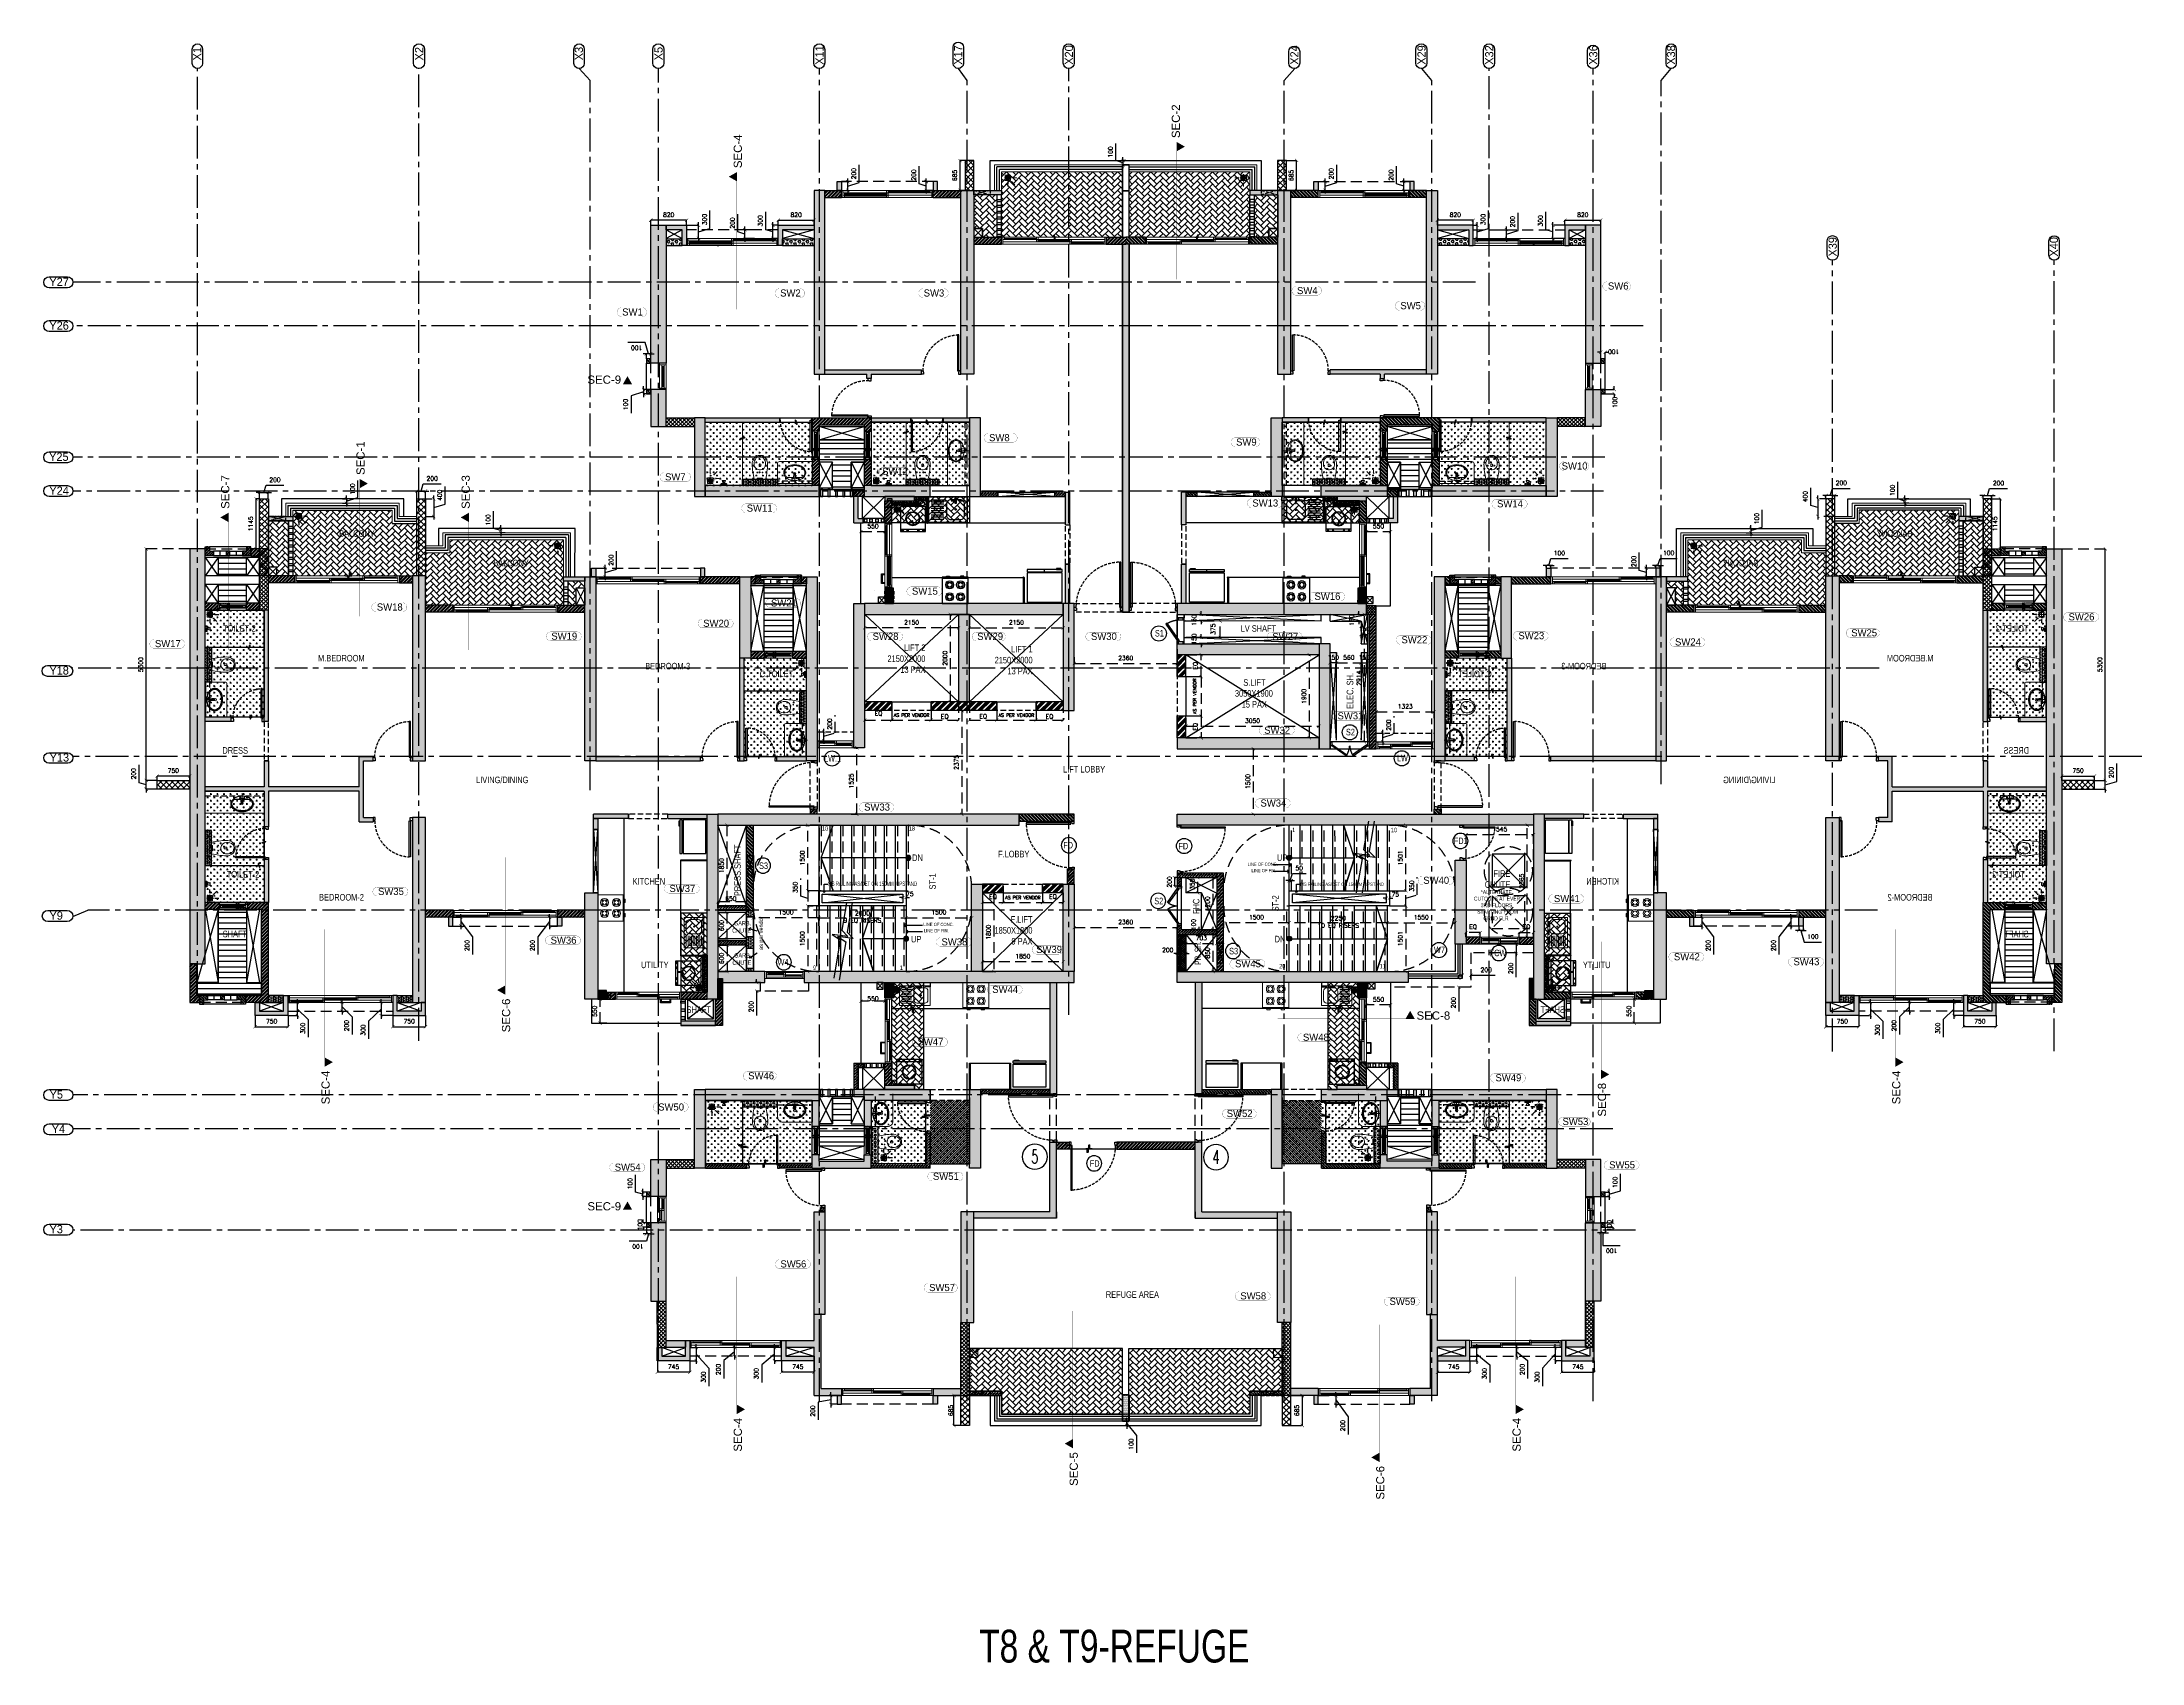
# Model space of a CAD drawing. Header units: millimetres. Extents: x 1181448 to 1317632, y -5734806 to -5633961.
# Drawn here: x 1181448 to 1229551, y -5734806 to -5697693 of the extents above; entities that cross this region are included whole.
import ezdxf
from ezdxf.enums import TextEntityAlignment as Align

# ---------------------------------------------------------------- set-up
doc = ezdxf.new("R2010")
doc.units = ezdxf.units.MM
doc.header["$LTSCALE"] = 1000
doc.header["$MEASUREMENT"] = 0
for name, pattern in [('1BHK-A$0$$0$HIDDEN', [0.375, 0.25, -0.125]), ('1BHK-A$0$( Hidden )', [0.375, 0.25, -0.125]), ('1BHK-A$0$AUDIT_D_120904163729-0', [0]), ('1BHK-A$0$HIDDEN', [0.375, 0.25, -0.125]), ('2BHK-A - BACK$0$AUDIT_D_120904163729-0', [0]), ('2BHK-A - BACK$1$( Hidden )', [0.375, 0.25, -0.125]), ('2BHK-A - BACK$1$HIDDEN', [0.375, 0.25, -0.125]), ('3BHK-A$0$$1$HIDDEN', [0.375, 0.25, -0.125]), ('3BHK-A$1$( Hidden )', [0.375, 0.25, -0.125]), ('3BHK-A$1$AUDIT_D_120904163729-0', [0]), ('3BHK-A$1$HIDDEN', [0.375, 0.25, -0.125]), ('AUDIT_D_120904163729-0', [0]), ('T8 - TYPICAL FLOOR CORE$0$$0$HIDDEN', [0.375, 0.25, -0.125]), ('T8 - TYPICAL FLOOR CORE$0$T10-TYPICAL FLOOR CORE$0$HIDDEN', [0.375, 0.25, -0.125]), ('T8 - TYPICAL FLOOR CORE$0$T8 - TYPICAL FLOOR CORE$0$HIDDEN2', [0.1875, 0.125, -0.0625]), ('T8 - TYPICAL FLOOR CORE$0$T8 - TYPICAL FLOOR CORE$0$T10-TYPICAL FLOOR CORE$0$HIDDEN', [0.375, 0.25, -0.125]), ('T8 - TYPICAL FLOOR CORE$1$( Hidden )', [0.375, 0.25, -0.125]), ('T8 - TYPICAL FLOOR CORE$1$AUDIT_D_120904163729-0', [0]), ('T8 - TYPICAL FLOOR CORE$1$DASHED2', [0.375, 0.25, -0.125]), ('T8 - TYPICAL FLOOR CORE$1$HIDDEN', [0.375, 0.25, -0.125]), ('T8 - TYPICAL FLOOR CORE$1$HIDDEN2', [0.1875, 0.125, -0.0625]), ('T8 - TYPICAL FLOOR CORE$1$T10-TYPICAL FLOOR CORE$0$( Hidden )', [0.375, 0.25, -0.125]), ('T8(T9 IS SIMILAR) - REFUGE FLOOR$0$$0$AUDIT_D_120904163729-0', [0]), ('T8(T9 IS SIMILAR) - REFUGE FLOOR$0$$1$HIDDEN', [0.375, 0.25, -0.125]), ('T8(T9 IS SIMILAR) - TYPICAL FLOOR ELEVATION$1$AUDIT_D_120904163729-0', [0]), ('T8(T9 IS SIMILAR) - TYPICAL FLOOR ELEVATION$1$HIDDEN', [0.375, 0.25, -0.125]), ('T8_PROFILE SECTIONS$0$HIDDEN', [0.375, 0.25, -0.125]), ('T8_PROFILE SECTIONS$0$PHANTOM2', [1.25, 0.625, -0.125, 0.125, -0.125, 0.125, -0.125]), ('T8_REFUGE COLUMNS$0$AUDIT_D_120904163729-0', [0]), ('T8_REFUGE COLUMNS$0$CENTER2', [1.125, 0.75, -0.125, 0.125, -0.125])]:
    doc.linetypes.add(name, pattern=pattern)
doc.layers.get('0').update_dxf_attribs({"linetype": 'AUDIT_D_120904163729-0'})
for name, color, linetype in [('$0$A-FLAT NOS.', 7, 'Continuous'), ('$0$A-RSP DOOR NO', 4, 'Continuous'), ('$0$a-tile drop', 3, 'Continuous'), ('$0$APT PLANS-typ$0$TILEDROP', 3, 'Continuous'), ('1BHK-A$0$$0$LEDGE WALL', 5, 'Continuous'), ('1BHK-A$0$A-DECK SUNK 125', 8, 'Continuous'), ('1BHK-A$0$A-DOOR-FULL', 2, 'Continuous'), ('1BHK-A$0$A-HATCH -160', 251, '1BHK-A$0$AUDIT_D_120904163729-0'), ('1BHK-A$0$a-KIT FIX', 251, 'Continuous'), ('1BHK-A$0$A-SANITARY', 2, 'Continuous'), ('1BHK-A$0$A-SERVICES CUTOUT', 8, 'Continuous'), ('1BHK-A$0$a-tile drop', 3, 'Continuous'), ('1BHK-A$0$A-TOI SUNK 50MM', 8, 'Continuous'), ('1BHK-A$0$APT PLANS-typ$0$TILEDROP', 3, 'Continuous'), ('1BHK-A$0$ELEV.', 5, 'Continuous'), ('1BHK-A$0$LEDGE WALL', 5, 'Continuous'), ('1BHK-A$1$$0$A-Elev Feature-Chajja', 13, 'Continuous'), ('1BHK-A$1$$0$CUT-OUT', 49, 'Continuous'), ('1BHK-A$1$A-Elev Feature-Chajja', 13, 'Continuous'), ('1BHK-A$1$CUT-OUT', 49, 'Continuous'), ('1BHK-A$1$ELE 1', 1, 'Continuous'), ('2BHK-A - BACK$0$A-DOOR-FULL', 2, 'Continuous'), ('2BHK-A - BACK$0$A-HATCH -160', 251, '2BHK-A - BACK$0$AUDIT_D_120904163729-0'), ('2BHK-A - BACK$0$a-KIT FIX', 251, 'Continuous'), ('2BHK-A - BACK$0$A-SERVICES CUTOUT', 8, 'Continuous'), ('2BHK-A - BACK$0$a-tile drop', 3, 'Continuous'), ('2BHK-A - BACK$0$APT PLANS-typ$0$TILEDROP', 3, 'Continuous'), ('2BHK-A - BACK$1$$0$A-Elev Feature-Chajja', 13, 'Continuous'), ('2BHK-A - BACK$1$$0$CUT-OUT', 49, 'Continuous'), ('2BHK-A - BACK$1$A-DECK SUNK 125', 8, 'Continuous'), ('2BHK-A - BACK$1$A-Elev Feature-Chajja', 13, 'Continuous'), ('2BHK-A - BACK$1$A-LINTEL', 5, '2BHK-A - BACK$1$HIDDEN'), ('2BHK-A - BACK$1$A-TOI SUNK 50MM', 8, 'Continuous'), ('2BHK-A - BACK$1$CUT-OUT', 49, 'Continuous'), ('2BHK-A - BACK$1$ELE 1', 1, 'Continuous'), ('2BHK-A - BACK$1$LEDGE WALL', 5, 'Continuous'), ('3BHK-A$0$$0$A-DOOR-FULL', 2, 'Continuous'), ('3BHK-A$0$$0$A-SERVICES CUTOUT', 8, 'Continuous'), ('3BHK-A$0$$1$ELEV.', 5, 'Continuous'), ('3BHK-A$0$$1$LEDGE WALL', 5, 'Continuous'), ('3BHK-A$0$A-DOOR-FULL', 2, 'Continuous'), ('3BHK-A$0$A-SANITARY', 2, 'Continuous'), ('3BHK-A$0$a-tile drop', 3, 'Continuous'), ('3BHK-A$0$APT PLANS-typ$0$TILEDROP', 3, 'Continuous'), ('3BHK-A$0$ELEV.', 5, 'Continuous'), ('3BHK-A$0$LEDGE WALL', 5, 'Continuous'), ('3BHK-A$1$$0$a-KIT FIX', 251, 'Continuous'), ('3BHK-A$1$$1$A-Elev Feature-Chajja', 13, 'Continuous'), ('3BHK-A$1$$1$CUT-OUT', 49, 'Continuous'), ('3BHK-A$1$A-DECK SUNK 125', 8, 'Continuous'), ('3BHK-A$1$A-Elev Feature-Chajja', 13, 'Continuous'), ('3BHK-A$1$A-HATCH -160', 251, '3BHK-A$1$AUDIT_D_120904163729-0'), ('3BHK-A$1$A-TOI SUNK 50MM', 8, 'Continuous'), ('3BHK-A$1$A_win no.', 170, 'Continuous'), ('3BHK-A$1$CUT-OUT', 49, 'Continuous'), ('3BHK-A$1$ELE 1', 1, 'Continuous'), ('A_dim', 1, 'Continuous'), ('T8 - TYPICAL FLOOR CORE$0$A-DIMENSIONS', 2, 'T8 - TYPICAL FLOOR CORE$1$HIDDEN'), ('T8 - TYPICAL FLOOR CORE$0$A-HATCH -160', 251, 'T8 - TYPICAL FLOOR CORE$1$AUDIT_D_120904163729-0'), ('T8 - TYPICAL FLOOR CORE$0$a-window-no', 125, 'Continuous'), ('T8 - TYPICAL FLOOR CORE$0$STRUC DIM', 30, 'Continuous'), ('T8 - TYPICAL FLOOR CORE$0$T10-TYPICAL FLOOR CORE$0$A-SLAB SUNK-AC LEDGES', 251, 'T8 - TYPICAL FLOOR CORE$0$T10-TYPICAL FLOOR CORE$0$HIDDEN'), ('T8 - TYPICAL FLOOR CORE$0$T8 - TYPICAL FLOOR CORE$0$A-DOOR', 1, 'Continuous'), ('T8 - TYPICAL FLOOR CORE$0$T8 - TYPICAL FLOOR CORE$0$a-window-no', 125, 'Continuous'), ('T8 - TYPICAL FLOOR CORE$0$T8 - TYPICAL FLOOR CORE$0$CUT-OUT', 49, 'Continuous'), ('T8 - TYPICAL FLOOR CORE$0$T8 - TYPICAL FLOOR CORE$0$T10-TYPICAL FLOOR CORE$0$A-SLAB SUNK-AC LEDGES', 251, 'T8 - TYPICAL FLOOR CORE$0$T8 - TYPICAL FLOOR CORE$0$T10-TYPICAL FLOOR CORE$0$HIDDEN'), ('T8 - TYPICAL FLOOR CORE$0$T8 - TYPICAL FLOOR CORE$0$Typical floor plan-$0$$0$A2-TYPICAL$0$a-door', 1, 'Continuous'), ('T8 - TYPICAL FLOOR CORE$1$a-beam 2', 50, 'Continuous'), ('T8 - TYPICAL FLOOR CORE$1$A-DOOR', 1, 'Continuous'), ('T8 - TYPICAL FLOOR CORE$1$A-DOOR-FULL', 2, 'Continuous'), ('T8 - TYPICAL FLOOR CORE$1$A-FINISHED STAIRS', 1, 'Continuous'), ('T8 - TYPICAL FLOOR CORE$1$A-SLAB SUNK-AC LEDGES', 251, 'T8 - TYPICAL FLOOR CORE$1$HIDDEN'), ('T8 - TYPICAL FLOOR CORE$1$A-UNFINISHED STAIRS', 30, 'T8 - TYPICAL FLOOR CORE$1$DASHED2'), ('T8 - TYPICAL FLOOR CORE$1$A_rail', 253, 'Continuous'), ('T8 - TYPICAL FLOOR CORE$1$B-AR-ANNO-E DECK FLOOR$0$a-text', 4, 'Continuous'), ('T8 - TYPICAL FLOOR CORE$1$BEAM', 5, 'T8 - TYPICAL FLOOR CORE$1$HIDDEN'), ('T8 - TYPICAL FLOOR CORE$1$CUT-OUT', 49, 'Continuous'), ('T8 - TYPICAL FLOOR CORE$1$HATCH', 8, 'Continuous'), ('T8 - TYPICAL FLOOR CORE$1$STAIRS', 1, 'Continuous'), ('T8 - TYPICAL FLOOR CORE$1$T10-TYPICAL FLOOR CORE$0$a-beam 2', 50, 'Continuous'), ('T8 - TYPICAL FLOOR CORE$1$T10-TYPICAL FLOOR CORE$0$CUT-OUT', 49, 'Continuous'), ('T8 - TYPICAL FLOOR CORE$1$Typical floor plan-$0$$0$A2-TYPICAL$0$a-door', 1, 'Continuous'), ('T8(T9 IS SIMILAR) - REFUGE FLOOR$0$$0$A-HATCH -160', 251, 'T8(T9 IS SIMILAR) - REFUGE FLOOR$0$$0$AUDIT_D_120904163729-0'), ('T8(T9 IS SIMILAR) - REFUGE FLOOR$0$$1$A-DOOR-FULL', 2, 'Continuous'), ('T8(T9 IS SIMILAR) - REFUGE FLOOR$0$$1$a-window-no', 125, 'Continuous'), ('T8(T9 IS SIMILAR) - REFUGE FLOOR$1$$0$A-DECK SUNK 125', 8, 'Continuous'), ('T8(T9 IS SIMILAR) - REFUGE FLOOR$1$$1$$0$A-Elev Feature-Chajja', 13, 'Continuous'), ('T8(T9 IS SIMILAR) - REFUGE FLOOR$1$A_rail', 253, 'Continuous'), ('T8(T9 IS SIMILAR) - TYPICAL FLOOR ELEVATION$0$A-DIM', 1, 'T8(T9 IS SIMILAR) - TYPICAL FLOOR ELEVATION$1$AUDIT_D_120904163729-0'), ('T8(T9 IS SIMILAR) - TYPICAL FLOOR ELEVATION$1$A-WALL HATCH', 252, 'T8(T9 IS SIMILAR) - TYPICAL FLOOR ELEVATION$1$AUDIT_D_120904163729-0'), ('T8(T9 IS SIMILAR) - TYPICAL FLOOR ELEVATION$1$A-WALL-FEATURES', 6, 'T8(T9 IS SIMILAR) - TYPICAL FLOOR ELEVATION$1$AUDIT_D_120904163729-0'), ('T8_PROFILE SECTIONS$0$A-PROFILE SECTIONS', 81, 'T8_PROFILE SECTIONS$0$PHANTOM2'), ('T8_REFUGE COLUMNS$0$A-CENTERLINE', 193, 'T8_REFUGE COLUMNS$0$CENTER2'), ('T8_REFUGE COLUMNS$0$A-COLUMN GRID NUMBERING', 4, 'T8_REFUGE COLUMNS$0$AUDIT_D_120904163729-0'), ('T8_REFUGE COLUMNS$0$A-SHEAR WALL THICKENING', 3, 'Continuous'), ('T8_REFUGE COLUMNS$1$A-RCC COLS', 3, 'Continuous')]:
    doc.layers.add(name, color=color, linetype=linetype)
for name, color, linetype, lineweight in [('1BHK-A$0$$0$a-TOI-fixtures', 251, 'Continuous', 0), ('1BHK-A$0$a-TOI-fixtures', 251, 'Continuous', 0), ('1BHK-A$1$$0$A-WALL- 160', 6, 'Continuous', 30), ('1BHK-A$1$A-WALL- 160', 6, 'Continuous', 30), ('1BHK-A$1$Ele', 8, 'Continuous', 15), ('1BHK-A$1$Ventilator', 5, 'Continuous', 0), ('1BHK-A$1$Window', 4, 'Continuous', 20), ('2BHK-A - BACK$1$$0$a-TOI-fixtures', 251, 'Continuous', 0), ('2BHK-A - BACK$1$$0$A-WALL- 160', 6, 'Continuous', 30), ('2BHK-A - BACK$1$a-TOI-fixtures', 251, 'Continuous', 0), ('2BHK-A - BACK$1$A-WALL- 160', 6, 'Continuous', 30), ('2BHK-A - BACK$1$Ele', 8, 'Continuous', 15), ('2BHK-A - BACK$1$Ventilator', 5, 'Continuous', 0), ('2BHK-A - BACK$1$Window', 4, 'Continuous', 20), ('3BHK-A$0$$1$a-TOI-fixtures', 251, 'Continuous', 0), ('3BHK-A$0$$2$a-Text', 4, 'Continuous', 0), ('3BHK-A$0$a-Text', 4, 'Continuous', 0), ('3BHK-A$1$$0$Window', 4, 'Continuous', 20), ('3BHK-A$1$$1$A-WALL- 160', 6, 'Continuous', 30), ('3BHK-A$1$a-TOI-fixtures', 251, 'Continuous', 0), ('3BHK-A$1$A-WALL- 160', 6, 'Continuous', 30), ('3BHK-A$1$D&W', 8, 'Continuous', 25), ('3BHK-A$1$Ele', 8, 'Continuous', 15), ('3BHK-A$1$Ventilator', 5, 'Continuous', 0), ('3BHK-A$1$Window', 4, 'Continuous', 20), ('T8 - TYPICAL FLOOR CORE$0$T8 - TYPICAL FLOOR CORE$0$A-WALL- 160', 6, 'Continuous', 30), ('T8 - TYPICAL FLOOR CORE$0$T8 - TYPICAL FLOOR CORE$0$D&W', 8, 'Continuous', 25), ('T8 - TYPICAL FLOOR CORE$0$T8 - TYPICAL FLOOR CORE$1$a-Text', 4, 'Continuous', 0), ('T8 - TYPICAL FLOOR CORE$1$a-Text', 4, 'Continuous', 0), ('T8 - TYPICAL FLOOR CORE$1$A-WALL- 160', 6, 'Continuous', 30), ('T8 - TYPICAL FLOOR CORE$1$D&W', 8, 'Continuous', 25), ('T8 - TYPICAL FLOOR CORE$1$T10-TYPICAL FLOOR CORE$0$A-WALL- 160', 6, 'Continuous', 30), ('T8 - TYPICAL FLOOR CORE$1$T10-TYPICAL FLOOR CORE$0$D&W', 8, 'Continuous', 25), ('T8 - TYPICAL FLOOR CORE$1$T10-TYPICAL FLOOR CORE$0$Window', 4, 'Continuous', 20), ('T8 - TYPICAL FLOOR CORE$1$Window', 4, 'Continuous', 20), ('T8(T9 IS SIMILAR) - REFUGE FLOOR$0$a-Text', 4, 'Continuous', 0), ('T8(T9 IS SIMILAR) - REFUGE FLOOR$0$D&W', 8, 'Continuous', 25), ('T8(T9 IS SIMILAR) - REFUGE FLOOR$1$$0$a-Text', 4, 'Continuous', 0), ('T8(T9 IS SIMILAR) - REFUGE FLOOR$1$A-WALL- 160', 6, 'Continuous', 30), ('T8(T9 IS SIMILAR) - TYPICAL FLOOR ELEVATION$1$ELE-1', 4, 'Continuous', 30), ('T8_REFUGE COLUMNS$0$A-COLUMN NO size reduce', 81, 'Continuous', 25)]:
    doc.layers.add(name, color=color, linetype=linetype, lineweight=lineweight)
doc.layers.add('T8_REFUGE COLUMNS$0$COL-HATCH', color=7, linetype='Continuous', lineweight=25, true_color=0xa3a3a3)
doc.styles.add('$0$DIM150', font='SIMPLEX.shx', dxfattribs={"width": 0.6})
doc.styles.add('1BHK-A$0$Romans 1', font='romans.shx', dxfattribs={"height": 100})
doc.styles.add('2BHK-A - BACK$1$Romans 1', font='romans.shx', dxfattribs={"height": 100})
doc.styles.add('3BHK-A$0$$2$ARIAL ARROW', font='swisscl.ttf')
doc.styles.add('3BHK-A$0$ARIAL ARROW', font='swisscl.ttf')
doc.styles.add('3BHK-A$0$Romans 1', font='romans.shx', dxfattribs={"height": 100})
doc.styles.add('T8 - TYPICAL FLOOR CORE$0$LODHA STANDERD', font='sanss___.ttf')
doc.styles.add('T8 - TYPICAL FLOOR CORE$0$Romans 1', font='romans.shx', dxfattribs={"height": 100})
doc.styles.add('T8 - TYPICAL FLOOR CORE$0$T8 - TYPICAL FLOOR CORE$0$LODHA STANDERD', font='sanss___.ttf')
doc.styles.add('T8 - TYPICAL FLOOR CORE$0$T8 - TYPICAL FLOOR CORE$1$ARIAL ARROW', font='swisscl.ttf')
doc.styles.add('T8 - TYPICAL FLOOR CORE$1$ARIAL ARROW', font='swisscl.ttf')
doc.styles.add('T8(T9 IS SIMILAR) - REFUGE FLOOR$0$$1$LODHA STANDERD', font='sanss___.ttf')
doc.styles.add('T8(T9 IS SIMILAR) - REFUGE FLOOR$0$ARIAL ARROW', font='swisscl.ttf')
doc.styles.add('T8(T9 IS SIMILAR) - REFUGE FLOOR$1$$0$ARIAL ARROW', font='swisscl.ttf')
doc.styles.add('T8(T9 IS SIMILAR) - TYPICAL FLOOR ELEVATION$0$Romans 1', font='romans.shx', dxfattribs={"height": 100})
doc.styles.add('T8_PROFILE SECTIONS$0$arial', font='sanss___.ttf')
doc.styles.add('T8_REFUGE COLUMNS$0$STANDARD', font='GOTHIC.TTF')
doc.dimstyles.new('1BHK-A$0$ALPINE S', dxfattribs={"dimscale": 0, "dimtxt": 100, "dimasz": 75, "dimexe": 0, "dimexo": 0, "dimgap": 75, "dimtad": 1, "dimdec": 0, "dimzin": 0, "dimdsep": 46, "dimtxsty": '1BHK-A$0$Romans 1', "dimblk": '1BHK-A$0$_ArchTick', "dimcen": 0.09, "dimclrd": 256, "dimclre": 256, "dimclrt": 7, "dimadec": 0, "dimazin": 0, "dimtfac": 1, "dimtdec": 0, "dimtofl": 0, "dimtmove": 1, "dimatfit": 0, "dimldrblk": '1BHK-A$0$_Open90', "dimfxl": 1, "dimtolj": 1, "dimtzin": 0, "dimarcsym": 0})
doc.dimstyles.new('2BHK-A - BACK$1$ALPINE S', dxfattribs={"dimscale": 0, "dimtxt": 100, "dimasz": 75, "dimexe": 0, "dimexo": 0, "dimgap": 75, "dimtad": 1, "dimdec": 0, "dimzin": 0, "dimdsep": 46, "dimtxsty": '2BHK-A - BACK$1$Romans 1', "dimblk": '2BHK-A - BACK$1$_ArchTick', "dimcen": 0.09, "dimclrd": 256, "dimclre": 256, "dimclrt": 7, "dimadec": 0, "dimazin": 0, "dimtfac": 1, "dimtdec": 0, "dimtofl": 0, "dimtmove": 1, "dimatfit": 0, "dimldrblk": '2BHK-A - BACK$1$_Open90', "dimfxl": 1, "dimtolj": 1, "dimtzin": 0, "dimarcsym": 0})
doc.dimstyles.new('3BHK-A$0$ALPINE S', dxfattribs={"dimscale": 0, "dimtxt": 100, "dimasz": 75, "dimexe": 0, "dimexo": 0, "dimgap": 75, "dimtad": 1, "dimdec": 0, "dimzin": 0, "dimdsep": 46, "dimtxsty": '3BHK-A$0$Romans 1', "dimblk": '3BHK-A$0$_ArchTick', "dimcen": 0.09, "dimclrd": 256, "dimclre": 256, "dimclrt": 7, "dimadec": 0, "dimazin": 0, "dimtfac": 1, "dimtdec": 0, "dimtofl": 0, "dimtmove": 1, "dimatfit": 0, "dimldrblk": '3BHK-A$0$_Open90', "dimfxl": 1, "dimtolj": 1, "dimtzin": 0, "dimarcsym": 0})
doc.dimstyles.new('T8 - TYPICAL FLOOR CORE$0$ALPINE S', dxfattribs={"dimscale": 0, "dimtxt": 100, "dimasz": 75, "dimexe": 0, "dimexo": 0, "dimgap": 75, "dimtad": 1, "dimdec": 0, "dimzin": 0, "dimdsep": 46, "dimtxsty": 'T8 - TYPICAL FLOOR CORE$0$Romans 1', "dimblk": 'T8 - TYPICAL FLOOR CORE$0$_ArchTick', "dimcen": 0.09, "dimclrd": 256, "dimclre": 256, "dimclrt": 7, "dimadec": 0, "dimazin": 0, "dimtfac": 1, "dimtdec": 0, "dimtofl": 0, "dimtmove": 1, "dimatfit": 0, "dimldrblk": 'T8 - TYPICAL FLOOR CORE$0$_Open90', "dimfxl": 1, "dimtolj": 1, "dimtzin": 0, "dimarcsym": 0})
doc.dimstyles.new('T8(T9 IS SIMILAR) - TYPICAL FLOOR ELEVATION$0$ALPINE S', dxfattribs={"dimscale": 0, "dimtxt": 100, "dimasz": 75, "dimexe": 0, "dimexo": 0, "dimgap": 75, "dimtad": 1, "dimdec": 0, "dimzin": 0, "dimdsep": 46, "dimtxsty": 'T8(T9 IS SIMILAR) - TYPICAL FLOOR ELEVATION$0$Romans 1', "dimblk": 'T8(T9 IS SIMILAR) - TYPICAL FLOOR ELEVATION$0$_ArchTick', "dimcen": 0.09, "dimclrd": 256, "dimclre": 256, "dimclrt": 7, "dimadec": 0, "dimazin": 0, "dimtfac": 1, "dimtdec": 0, "dimtofl": 0, "dimtmove": 1, "dimatfit": 0, "dimldrblk": 'T8(T9 IS SIMILAR) - TYPICAL FLOOR ELEVATION$0$_Open90', "dimfxl": 1, "dimtolj": 1, "dimtzin": 0, "dimarcsym": 0})
pattern_1 = [(135, (-851695.914, 5365039.183), (-7.954951288, -7.954951288), [])]
pattern_2 = [(9e-15, (-0.65, 1286.84), (75, 75), [37.5, -112.5]), (90, (18.1, 1268.09), (-75, 75), [37.5, -112.5])]
pattern_3 = [(45, (-789896.981, 5385770.066), (-14.142135624, 14.142135624), []), (135, (-789896.981, 5385770.066), (-14.142135624, -14.142135624), [])]
pattern_4 = [(45, (-0.65, 1285.594), (-39.77475644, 39.77475644), []), (45, (25.864, 1285.594), (-39.77475644, 39.77475644), [])]
pattern_5 = [(0, (-107180.45, 61072.54), (75, 75), [37.5, -112.5]), (90, (-107161.7, 61053.79), (-75, 75), [37.5, -112.5])]
pattern_6 = [(0, (0, 0), (31.25, 31.25), [31.25, -31.25]), (90, (31.25, 0), (-31.25, 31.25), [31.25, -31.25])]
pattern_7 = [(9e-15, (7e-09, 0), (31.25, 31.25), [31.25, -31.25]), (90, (31.25, 0), (-31.25, 31.25), [31.25, -31.25])]
pattern_8 = [(45, (54492.78, 0), (1e-14, 141.4213562), [300, -100]), (135, (54563.49, 70.71), (1e-14, 141.4213562), [300, -100])]

# ---------------------------------------------------------------- blocks, each defined once
blk = doc.blocks.new('*U154')
for points in [[(-1060, 0), (-1020, 0), (-1020, 30), (-1010, 30), (-1010, 80), (-1060, 80)], [(0, 0), (0, -1020), (-30, -1020), (-30, 0)], [(40, 0), (0, 0), (0, 30), (-10, 30), (-10, 80), (40, 80)]]:
    blk.add_lwpolyline(points, close=True)
at = {"color": 0, "linetype": 'ByBlock', "ltscale": 0.25}
blk.add_arc((1, 1), 1021, 180.0347, 267.627, dxfattribs=at)
blk = doc.blocks.new('T8(T9 IS SIMILAR) - REFUGE FLOOR$0$$1$WINDOW TAG')
at = {"layer": 'T8(T9 IS SIMILAR) - REFUGE FLOOR$0$$1$a-window-no'}
blk.add_circle((0, 0), 174, dxfattribs=at)
at = {"layer": 'T8(T9 IS SIMILAR) - REFUGE FLOOR$0$$1$a-window-no', "style": 'T8(T9 IS SIMILAR) - REFUGE FLOOR$0$$1$LODHA STANDERD'}
blk.add_attdef('WINDOW', text='', height=150, dxfattribs=at).set_placement((11, 3), align=Align.MIDDLE_CENTER)
blk = doc.blocks.new('*U177')
for points in [[(0, 0), (0, 1020), (30, 1020), (30, 0)], [(-40, 0), (0, 0), (0, -30), (10, -30), (10, -80), (-40, -80)], [(1060, 0), (1020, 0), (1020, -30), (1010, -30), (1010, -80), (1060, -80)]]:
    blk.add_lwpolyline(points, close=True)
at = {"color": 0, "linetype": 'ByBlock', "ltscale": 0.25}
blk.add_arc((-1, -1), 1021, 0.0347, 87.627, dxfattribs=at)
blk = doc.blocks.new('T8 - TYPICAL FLOOR CORE$0$WINDOW TAG')
at = {"layer": 'T8 - TYPICAL FLOOR CORE$0$a-window-no'}
blk.add_circle((0, 0), 174, dxfattribs=at)
at = {"layer": 'T8 - TYPICAL FLOOR CORE$0$a-window-no', "style": 'T8 - TYPICAL FLOOR CORE$0$LODHA STANDERD'}
blk.add_attdef('WINDOW', text='', height=150, dxfattribs=at).set_placement((11, 3), align=Align.MIDDLE_CENTER)
blk = doc.blocks.new('*U178')
for points in [[(0, 0), (0, 720), (30, 720), (30, 0)], [(-40, 0), (0, 0), (0, -30), (10, -30), (10, -80), (-40, -80)], [(760, 0), (720, 0), (720, -30), (710, -30), (710, -80), (760, -80)]]:
    blk.add_lwpolyline(points, close=True)
at = {"color": 0, "linetype": 'ByBlock', "ltscale": 0.25}
blk.add_arc((-1, 0), 721, 0.0347, 87.627, dxfattribs=at)
blk = doc.blocks.new('*U179')
for points in [[(0, 0), (0, 1020), (-30, 1020), (-30, 0)], [(40, 0), (0, 0), (0, -30), (-10, -30), (-10, -80), (40, -80)], [(-1060, 0), (-1020, 0), (-1020, -30), (-1010, -30), (-1010, -80), (-1060, -80)]]:
    blk.add_lwpolyline(points, close=True)
at = {"color": 0, "linetype": 'ByBlock', "ltscale": 0.25}
blk.add_arc((1, -1), 1021, 92.373, 179.9653, dxfattribs=at)
blk = doc.blocks.new('T8 - TYPICAL FLOOR CORE$1$1500-flat-1')
at = {"layer": 'T8 - TYPICAL FLOOR CORE$1$Window', "color": 1, "lineweight": 13}
for p, q in [((1149676, -5694419), (1148842, -5694419)), ((1149240, -5694419), (1148880, -5694419)), ((1148880, -5694445), (1149676, -5694445)), ((1149307, -5694499), (1148842, -5694499)), ((1149638, -5694552), (1148842, -5694552)), ((1149676, -5694579), (1148842, -5694579)), ((1149240, -5694499), (1148880, -5694499)), ((1149638, -5694499), (1149278, -5694499)), ((1149278, -5694499), (1149676, -5694499))]:
    blk.add_line(p, q, dxfattribs=at)
at = {"layer": 'T8 - TYPICAL FLOOR CORE$1$Window', "color": 5, "lineweight": 13}
for p, q in [((1149240, -5694476), (1148880, -5694476)), ((1149240, -5694480), (1148880, -5694480)), ((1149638, -5694517), (1149278, -5694517)), ((1149638, -5694534), (1149278, -5694534))]:
    blk.add_line(p, q, dxfattribs=at)
at = {"layer": 'T8 - TYPICAL FLOOR CORE$1$Window', "color": 4, "lineweight": 13}
for points in [[(1148842, -5694419), (1148809, -5694419), (1148809, -5694579), (1148842, -5694579)], [(1148880, -5694480), (1148880, -5694499), (1148842, -5694499), (1148842, -5694445), (1148880, -5694445), (1148880, -5694476), (1148875, -5694476), (1148875, -5694480)], [(1149240, -5694480), (1149240, -5694499), (1149278, -5694499), (1149278, -5694445), (1149240, -5694445), (1149240, -5694476), (1149245, -5694476), (1149245, -5694480)], [(1149709, -5694419), (1149676, -5694419), (1149676, -5694579), (1149709, -5694579)], [(1149278, -5694534), (1149278, -5694552), (1149240, -5694552), (1149240, -5694499), (1149278, -5694499), (1149278, -5694529), (1149273, -5694529), (1149273, -5694534)], [(1149638, -5694534), (1149638, -5694552), (1149676, -5694552), (1149676, -5694499), (1149638, -5694499), (1149638, -5694517), (1149643, -5694517), (1149643, -5694534)]]:
    blk.add_lwpolyline(points, close=True, dxfattribs=at)
blk = doc.blocks.new('T8 - TYPICAL FLOOR CORE$0$_ArchTick')
at = {"color": 0, "linetype": 'ByBlock', "const_width": 0.15}
blk.add_lwpolyline([(-0.5, -0.5), (0.5, 0.5)], dxfattribs=at)
blk = doc.blocks.new('*D235')
at = {"layer": 'T8 - TYPICAL FLOOR CORE$0$A-DIMENSIONS', "linetype": 'T8 - TYPICAL FLOOR CORE$1$HIDDEN', "lineweight": -2, "transparency": 16777216}
for p, q in [((1197742, -5717924), (1197742, -5717744)), ((1199242, -5717925), (1199242, -5717744))]:
    blk.add_line(p, q, dxfattribs=at)
at = {"layer": 'T8 - TYPICAL FLOOR CORE$0$A-DIMENSIONS', "lineweight": -2, "transparency": 16777216}
blk.add_line((1199242, -5717744), (1197742, -5717744), dxfattribs=at)
at = {"layer": 'T8 - TYPICAL FLOOR CORE$0$A-DIMENSIONS', "linetype": 'ByBlock', "lineweight": -2, "transparency": 16777216, "xscale": 75, "yscale": 75, "zscale": 75, "rotation": 180}
blk.add_blockref('T8 - TYPICAL FLOOR CORE$0$_ArchTick', (1197742, -5717744), dxfattribs=at)
at = {"layer": 'T8 - TYPICAL FLOOR CORE$0$A-DIMENSIONS', "linetype": 'ByBlock', "lineweight": -2, "transparency": 16777216, "xscale": 75, "yscale": 75, "zscale": 75}
blk.add_blockref('T8 - TYPICAL FLOOR CORE$0$_ArchTick', (1199242, -5717744), dxfattribs=at)
at = {"layer": 'T8 - TYPICAL FLOOR CORE$0$A-DIMENSIONS', "color": 7, "linetype": 'ByBlock', "transparency": 16777216, "insert": (1198492, -5717619), "char_height": 100, "attachment_point": 5, "style": 'T8 - TYPICAL FLOOR CORE$0$Romans 1'}
blk.add_mtext('\\A1;1500', dxfattribs=at)
blk = doc.blocks.new('T8 - TYPICAL FLOOR CORE$0$_Open90')
at = {"color": 0, "linetype": 'ByBlock', "lineweight": -2}
for p, q in [((0, 0), (-1, 0)), ((-0.5, 0.5), (0, 0)), ((0, 0), (-0.5, -0.5))]:
    blk.add_line(p, q, dxfattribs=at)
blk = doc.blocks.new('*D236')
at = {"layer": 'T8 - TYPICAL FLOOR CORE$0$A-DIMENSIONS', "linetype": 'T8 - TYPICAL FLOOR CORE$1$HIDDEN', "lineweight": -2, "transparency": 16777216}
for p, q in [((1201242, -5717849), (1201242, -5717744)), ((1202742, -5717870), (1202742, -5717744))]:
    blk.add_line(p, q, dxfattribs=at)
at = {"layer": 'T8 - TYPICAL FLOOR CORE$0$A-DIMENSIONS', "lineweight": -2, "transparency": 16777216}
blk.add_line((1201242, -5717744), (1202742, -5717744), dxfattribs=at)
at = {"layer": 'T8 - TYPICAL FLOOR CORE$0$A-DIMENSIONS', "linetype": 'ByBlock', "lineweight": -2, "transparency": 16777216, "xscale": 75, "yscale": 75, "zscale": 75, "rotation": 180}
blk.add_blockref('T8 - TYPICAL FLOOR CORE$0$_ArchTick', (1201242, -5717744), dxfattribs=at)
at = {"layer": 'T8 - TYPICAL FLOOR CORE$0$A-DIMENSIONS', "linetype": 'ByBlock', "lineweight": -2, "transparency": 16777216, "xscale": 75, "yscale": 75, "zscale": 75}
blk.add_blockref('T8 - TYPICAL FLOOR CORE$0$_ArchTick', (1202742, -5717744), dxfattribs=at)
at = {"layer": 'T8 - TYPICAL FLOOR CORE$0$A-DIMENSIONS', "color": 7, "linetype": 'ByBlock', "transparency": 16777216, "insert": (1201992, -5717619), "char_height": 100, "attachment_point": 5, "style": 'T8 - TYPICAL FLOOR CORE$0$Romans 1'}
blk.add_mtext('\\A1;1500', dxfattribs=at)
blk = doc.blocks.new('T8 - TYPICAL FLOOR CORE$1$A$C29262D9E')
at = {"layer": 'T8 - TYPICAL FLOOR CORE$1$STAIRS'}
h = blk.add_hatch(color=7, dxfattribs=at)
edge = h.paths.add_edge_path()
edge.add_arc((0, 0), 0.075, 0, 360)
at = {"layer": 'T8 - TYPICAL FLOOR CORE$1$STAIRS', "color": 7}
blk.add_circle((0, 0), 0.075, dxfattribs=at)
blk = doc.blocks.new('T8 - TYPICAL FLOOR CORE$1$gdx')
at = {"linetype": 'T8 - TYPICAL FLOOR CORE$1$HIDDEN2', "ltscale": 10}
blk.add_lwpolyline([(13991, 8157, 0.113319), (14200, 8092, 0.860704)], format="xyb", dxfattribs=at)
at = {"layer": 'T8 - TYPICAL FLOOR CORE$1$A-DOOR', "linetype": 'Continuous', "ltscale": 5}
blk.add_lwpolyline([(14200, 8509), (14227, 8494), (13991, 8157), (13964, 8172)], close=True, dxfattribs=at)
at = {"layer": 'T8 - TYPICAL FLOOR CORE$1$Typical floor plan-$0$$0$A2-TYPICAL$0$a-door', "color": 4}
for points in [[(14200, 8509), (14200, 8551), (14296, 8551), (14296, 8509)], [(14296, 8092), (14296, 8051), (14200, 8051), (14200, 8092)]]:
    blk.add_lwpolyline(points, close=True, dxfattribs=at)
blk = doc.blocks.new('*D237')
at = {"layer": 'T8 - TYPICAL FLOOR CORE$0$A-DIMENSIONS', "linetype": 'T8 - TYPICAL FLOOR CORE$1$HIDDEN', "lineweight": -2, "transparency": 16777216}
for p, q in [((1200042, -5713850), (1200112, -5713850)), ((1199984, -5715375), (1200112, -5715375))]:
    blk.add_line(p, q, dxfattribs=at)
at = {"layer": 'T8 - TYPICAL FLOOR CORE$0$A-DIMENSIONS', "lineweight": -2, "transparency": 16777216}
blk.add_line((1200112, -5715375), (1200112, -5713850), dxfattribs=at)
at = {"layer": 'T8 - TYPICAL FLOOR CORE$0$A-DIMENSIONS', "linetype": 'ByBlock', "lineweight": -2, "transparency": 16777216, "xscale": 75, "yscale": 75, "zscale": 75}
for p, rotation in [((1200112, -5713850), 90), ((1200112, -5715375), 270)]:
    blk.add_blockref('T8 - TYPICAL FLOOR CORE$0$_ArchTick', p, dxfattribs=dict(at, rotation=rotation))
at = {"layer": 'T8 - TYPICAL FLOOR CORE$0$A-DIMENSIONS', "color": 7, "linetype": 'ByBlock', "transparency": 16777216, "insert": (1199987, -5714612), "char_height": 100, "attachment_point": 5, "rotation": 90, "style": 'T8 - TYPICAL FLOOR CORE$0$Romans 1'}
blk.add_mtext('\\A1;1525', dxfattribs=at)
blk = doc.blocks.new('*D238')
at = {"layer": 'T8 - TYPICAL FLOOR CORE$0$A-DIMENSIONS', "linetype": 'T8 - TYPICAL FLOOR CORE$1$HIDDEN', "lineweight": -2, "transparency": 16777216}
for p, q in [((1202567, -5713000), (1202519, -5713000)), ((1202567, -5715375), (1202519, -5715375))]:
    blk.add_line(p, q, dxfattribs=at)
at = {"layer": 'T8 - TYPICAL FLOOR CORE$0$A-DIMENSIONS', "lineweight": -2, "transparency": 16777216}
blk.add_line((1202519, -5713000), (1202519, -5715375), dxfattribs=at)
at = {"layer": 'T8 - TYPICAL FLOOR CORE$0$A-DIMENSIONS', "linetype": 'ByBlock', "lineweight": -2, "transparency": 16777216, "xscale": 75, "yscale": 75, "zscale": 75}
for p, rotation in [((1202519, -5713000), 90), ((1202519, -5715375), 270)]:
    blk.add_blockref('T8 - TYPICAL FLOOR CORE$0$_ArchTick', p, dxfattribs=dict(at, rotation=rotation))
at = {"layer": 'T8 - TYPICAL FLOOR CORE$0$A-DIMENSIONS', "color": 7, "linetype": 'ByBlock', "transparency": 16777216, "insert": (1202394, -5714187), "char_height": 100, "attachment_point": 5, "rotation": 90, "style": 'T8 - TYPICAL FLOOR CORE$0$Romans 1'}
blk.add_mtext('\\A1;2375', dxfattribs=at)
blk = doc.blocks.new('*D239')
at = {"layer": 'T8 - TYPICAL FLOOR CORE$0$A-DIMENSIONS', "linetype": 'T8 - TYPICAL FLOOR CORE$1$HIDDEN', "lineweight": -2, "transparency": 16777216}
for p, q in [((1202442, -5710800), (1202257, -5710800)), ((1202442, -5712800), (1202257, -5712800))]:
    blk.add_line(p, q, dxfattribs=at)
at = {"layer": 'T8 - TYPICAL FLOOR CORE$0$A-DIMENSIONS', "lineweight": -2, "transparency": 16777216}
blk.add_line((1202257, -5712800), (1202257, -5710800), dxfattribs=at)
at = {"layer": 'T8 - TYPICAL FLOOR CORE$0$A-DIMENSIONS', "linetype": 'ByBlock', "lineweight": -2, "transparency": 16777216, "xscale": 75, "yscale": 75, "zscale": 75}
for p, rotation in [((1202257, -5710800), 90), ((1202257, -5712800), 270)]:
    blk.add_blockref('T8 - TYPICAL FLOOR CORE$0$_ArchTick', p, dxfattribs=dict(at, rotation=rotation))
at = {"layer": 'T8 - TYPICAL FLOOR CORE$0$A-DIMENSIONS', "color": 7, "linetype": 'ByBlock', "transparency": 16777216, "insert": (1202132, -5711800), "char_height": 100, "attachment_point": 5, "rotation": 90, "style": 'T8 - TYPICAL FLOOR CORE$0$Romans 1'}
blk.add_mtext('\\A1;2000', dxfattribs=at)
blk = doc.blocks.new('*D240')
at = {"layer": 'T8 - TYPICAL FLOOR CORE$0$A-DIMENSIONS', "linetype": 'T8 - TYPICAL FLOOR CORE$1$HIDDEN', "lineweight": -2, "transparency": 16777216}
for p, q in [((1200292, -5710800), (1200292, -5711107)), ((1202442, -5710800), (1202442, -5711107))]:
    blk.add_line(p, q, dxfattribs=at)
at = {"layer": 'T8 - TYPICAL FLOOR CORE$0$A-DIMENSIONS', "lineweight": -2, "transparency": 16777216}
blk.add_line((1202442, -5711107), (1200292, -5711107), dxfattribs=at)
at = {"layer": 'T8 - TYPICAL FLOOR CORE$0$A-DIMENSIONS', "linetype": 'ByBlock', "lineweight": -2, "transparency": 16777216, "xscale": 75, "yscale": 75, "zscale": 75, "rotation": 180}
blk.add_blockref('T8 - TYPICAL FLOOR CORE$0$_ArchTick', (1200292, -5711107), dxfattribs=at)
at = {"layer": 'T8 - TYPICAL FLOOR CORE$0$A-DIMENSIONS', "linetype": 'ByBlock', "lineweight": -2, "transparency": 16777216, "xscale": 75, "yscale": 75, "zscale": 75}
blk.add_blockref('T8 - TYPICAL FLOOR CORE$0$_ArchTick', (1202442, -5711107), dxfattribs=at)
at = {"layer": 'T8 - TYPICAL FLOOR CORE$0$A-DIMENSIONS', "color": 7, "linetype": 'ByBlock', "transparency": 16777216, "insert": (1201367, -5710982), "char_height": 100, "attachment_point": 5, "style": 'T8 - TYPICAL FLOOR CORE$0$Romans 1'}
blk.add_mtext('\\A1;2150', dxfattribs=at)
blk = doc.blocks.new('*D241')
at = {"layer": 'T8 - TYPICAL FLOOR CORE$0$A-DIMENSIONS', "linetype": 'T8 - TYPICAL FLOOR CORE$1$HIDDEN', "lineweight": -2, "transparency": 16777216}
for p, q in [((1202692, -5710800), (1202692, -5711107)), ((1204842, -5710800), (1204842, -5711107))]:
    blk.add_line(p, q, dxfattribs=at)
at = {"layer": 'T8 - TYPICAL FLOOR CORE$0$A-DIMENSIONS', "lineweight": -2, "transparency": 16777216}
blk.add_line((1202692, -5711107), (1204842, -5711107), dxfattribs=at)
at = {"layer": 'T8 - TYPICAL FLOOR CORE$0$A-DIMENSIONS', "linetype": 'ByBlock', "lineweight": -2, "transparency": 16777216, "xscale": 75, "yscale": 75, "zscale": 75, "rotation": 180}
blk.add_blockref('T8 - TYPICAL FLOOR CORE$0$_ArchTick', (1202692, -5711107), dxfattribs=at)
at = {"layer": 'T8 - TYPICAL FLOOR CORE$0$A-DIMENSIONS', "linetype": 'ByBlock', "lineweight": -2, "transparency": 16777216, "xscale": 75, "yscale": 75, "zscale": 75}
blk.add_blockref('T8 - TYPICAL FLOOR CORE$0$_ArchTick', (1204842, -5711107), dxfattribs=at)
at = {"layer": 'T8 - TYPICAL FLOOR CORE$0$A-DIMENSIONS', "color": 7, "linetype": 'ByBlock', "transparency": 16777216, "insert": (1203767, -5710982), "char_height": 100, "attachment_point": 5, "style": 'T8 - TYPICAL FLOOR CORE$0$Romans 1'}
blk.add_mtext('\\A1;2150', dxfattribs=at)
blk = doc.blocks.new('*D242')
at = {"layer": 'T8 - TYPICAL FLOOR CORE$0$A-DIMENSIONS', "linetype": 'T8 - TYPICAL FLOOR CORE$1$HIDDEN', "lineweight": -2, "transparency": 16777216}
for p, q in [((1202992, -5718974), (1202992, -5718749)), ((1204842, -5718976), (1204842, -5718749))]:
    blk.add_line(p, q, dxfattribs=at)
at = {"layer": 'T8 - TYPICAL FLOOR CORE$0$A-DIMENSIONS', "lineweight": -2, "transparency": 16777216}
blk.add_line((1202992, -5718749), (1204842, -5718749), dxfattribs=at)
at = {"layer": 'T8 - TYPICAL FLOOR CORE$0$A-DIMENSIONS', "linetype": 'ByBlock', "lineweight": -2, "transparency": 16777216, "xscale": 75, "yscale": 75, "zscale": 75, "rotation": 180}
blk.add_blockref('T8 - TYPICAL FLOOR CORE$0$_ArchTick', (1202992, -5718749), dxfattribs=at)
at = {"layer": 'T8 - TYPICAL FLOOR CORE$0$A-DIMENSIONS', "linetype": 'ByBlock', "lineweight": -2, "transparency": 16777216, "xscale": 75, "yscale": 75, "zscale": 75}
blk.add_blockref('T8 - TYPICAL FLOOR CORE$0$_ArchTick', (1204842, -5718749), dxfattribs=at)
at = {"layer": 'T8 - TYPICAL FLOOR CORE$0$A-DIMENSIONS', "color": 7, "linetype": 'ByBlock', "transparency": 16777216, "insert": (1203917, -5718624), "char_height": 100, "attachment_point": 5, "style": 'T8 - TYPICAL FLOOR CORE$0$Romans 1'}
blk.add_mtext('\\A1;1850', dxfattribs=at)
blk = doc.blocks.new('*D243')
at = {"layer": 'T8 - TYPICAL FLOOR CORE$0$A-DIMENSIONS', "linetype": 'T8 - TYPICAL FLOOR CORE$1$HIDDEN', "lineweight": -2, "transparency": 16777216}
for p, q in [((1202992, -5717174), (1203252, -5717174)), ((1202994, -5718974), (1203252, -5718974))]:
    blk.add_line(p, q, dxfattribs=at)
at = {"layer": 'T8 - TYPICAL FLOOR CORE$0$A-DIMENSIONS', "lineweight": -2, "transparency": 16777216}
blk.add_line((1203252, -5717174), (1203252, -5718974), dxfattribs=at)
at = {"layer": 'T8 - TYPICAL FLOOR CORE$0$A-DIMENSIONS', "linetype": 'ByBlock', "lineweight": -2, "transparency": 16777216, "xscale": 75, "yscale": 75, "zscale": 75}
for p, rotation in [((1203252, -5717174), 90), ((1203252, -5718974), 270)]:
    blk.add_blockref('T8 - TYPICAL FLOOR CORE$0$_ArchTick', p, dxfattribs=dict(at, rotation=rotation))
at = {"layer": 'T8 - TYPICAL FLOOR CORE$0$A-DIMENSIONS', "color": 7, "linetype": 'ByBlock', "transparency": 16777216, "insert": (1203127, -5718074), "char_height": 100, "attachment_point": 5, "rotation": 90, "style": 'T8 - TYPICAL FLOOR CORE$0$Romans 1'}
blk.add_mtext('\\A1;1800', dxfattribs=at)
blk = doc.blocks.new('*D244')
at = {"layer": 'T8 - TYPICAL FLOOR CORE$0$A-DIMENSIONS', "linetype": 'T8 - TYPICAL FLOOR CORE$1$HIDDEN', "lineweight": -2, "transparency": 16777216}
for p, q in [((1215450, -5715624), (1215468, -5715624)), ((1215450, -5718189), (1215468, -5718189))]:
    blk.add_line(p, q, dxfattribs=at)
at = {"layer": 'T8 - TYPICAL FLOOR CORE$0$A-DIMENSIONS', "lineweight": -2, "transparency": 16777216}
blk.add_line((1215468, -5718189), (1215468, -5715624), dxfattribs=at)
at = {"layer": 'T8 - TYPICAL FLOOR CORE$0$A-DIMENSIONS', "linetype": 'ByBlock', "lineweight": -2, "transparency": 16777216, "xscale": 75, "yscale": 75, "zscale": 75}
for p, rotation in [((1215468, -5715624), 90), ((1215468, -5718189), 270)]:
    blk.add_blockref('T8 - TYPICAL FLOOR CORE$0$_ArchTick', p, dxfattribs=dict(at, rotation=rotation))
at = {"layer": 'T8 - TYPICAL FLOOR CORE$0$A-DIMENSIONS', "color": 7, "linetype": 'ByBlock', "transparency": 16777216, "insert": (1215343, -5716906), "char_height": 100, "attachment_point": 5, "rotation": 90, "style": 'T8 - TYPICAL FLOOR CORE$0$Romans 1'}
blk.add_mtext('\\A1;2565', dxfattribs=at)
blk = doc.blocks.new('*D245')
at = {"layer": 'T8 - TYPICAL FLOOR CORE$0$A-DIMENSIONS', "linetype": 'T8 - TYPICAL FLOOR CORE$1$HIDDEN', "lineweight": -2, "transparency": 16777216}
for p, q in [((1209202, -5713874), (1209194, -5713874)), ((1209202, -5715374), (1209194, -5715374))]:
    blk.add_line(p, q, dxfattribs=at)
at = {"layer": 'T8 - TYPICAL FLOOR CORE$0$A-DIMENSIONS', "lineweight": -2, "transparency": 16777216}
blk.add_line((1209194, -5713874), (1209194, -5715374), dxfattribs=at)
at = {"layer": 'T8 - TYPICAL FLOOR CORE$0$A-DIMENSIONS', "linetype": 'ByBlock', "lineweight": -2, "transparency": 16777216, "xscale": 75, "yscale": 75, "zscale": 75}
for p, rotation in [((1209194, -5713874), 90), ((1209194, -5715374), 270)]:
    blk.add_blockref('T8 - TYPICAL FLOOR CORE$0$_ArchTick', p, dxfattribs=dict(at, rotation=rotation))
at = {"layer": 'T8 - TYPICAL FLOOR CORE$0$A-DIMENSIONS', "color": 7, "linetype": 'ByBlock', "transparency": 16777216, "insert": (1209069, -5714624), "char_height": 100, "attachment_point": 5, "rotation": 90, "style": 'T8 - TYPICAL FLOOR CORE$0$Romans 1'}
blk.add_mtext('\\A1;1500', dxfattribs=at)
blk = doc.blocks.new('*D246')
at = {"layer": 'T8 - TYPICAL FLOOR CORE$0$A-DIMENSIONS', "linetype": 'T8 - TYPICAL FLOOR CORE$1$HIDDEN', "lineweight": -2, "transparency": 16777216}
for p, q in [((1207652, -5713165), (1207652, -5713358)), ((1210702, -5713207), (1210702, -5713358))]:
    blk.add_line(p, q, dxfattribs=at)
at = {"layer": 'T8 - TYPICAL FLOOR CORE$0$A-DIMENSIONS', "lineweight": -2, "transparency": 16777216}
blk.add_line((1207652, -5713358), (1210702, -5713358), dxfattribs=at)
at = {"layer": 'T8 - TYPICAL FLOOR CORE$0$A-DIMENSIONS', "linetype": 'ByBlock', "lineweight": -2, "transparency": 16777216, "xscale": 75, "yscale": 75, "zscale": 75, "rotation": 180}
blk.add_blockref('T8 - TYPICAL FLOOR CORE$0$_ArchTick', (1207652, -5713358), dxfattribs=at)
at = {"layer": 'T8 - TYPICAL FLOOR CORE$0$A-DIMENSIONS', "linetype": 'ByBlock', "lineweight": -2, "transparency": 16777216, "xscale": 75, "yscale": 75, "zscale": 75}
blk.add_blockref('T8 - TYPICAL FLOOR CORE$0$_ArchTick', (1210702, -5713358), dxfattribs=at)
at = {"layer": 'T8 - TYPICAL FLOOR CORE$0$A-DIMENSIONS', "color": 7, "linetype": 'ByBlock', "transparency": 16777216, "insert": (1209177, -5713233), "char_height": 100, "attachment_point": 5, "style": 'T8 - TYPICAL FLOOR CORE$0$Romans 1'}
blk.add_mtext('\\A1;3050', dxfattribs=at)
blk = doc.blocks.new('*D247')
at = {"layer": 'T8 - TYPICAL FLOOR CORE$0$A-DIMENSIONS', "linetype": 'T8 - TYPICAL FLOOR CORE$1$HIDDEN', "lineweight": -2, "transparency": 16777216}
for p, q in [((1210702, -5711724), (1210480, -5711724)), ((1210702, -5713624), (1210480, -5713624))]:
    blk.add_line(p, q, dxfattribs=at)
at = {"layer": 'T8 - TYPICAL FLOOR CORE$0$A-DIMENSIONS', "lineweight": -2, "transparency": 16777216}
blk.add_line((1210480, -5713624), (1210480, -5711724), dxfattribs=at)
at = {"layer": 'T8 - TYPICAL FLOOR CORE$0$A-DIMENSIONS', "linetype": 'ByBlock', "lineweight": -2, "transparency": 16777216, "xscale": 75, "yscale": 75, "zscale": 75}
for p, rotation in [((1210480, -5711724), 90), ((1210480, -5713624), 270)]:
    blk.add_blockref('T8 - TYPICAL FLOOR CORE$0$_ArchTick', p, dxfattribs=dict(at, rotation=rotation))
at = {"layer": 'T8 - TYPICAL FLOOR CORE$0$A-DIMENSIONS', "color": 7, "linetype": 'ByBlock', "transparency": 16777216, "insert": (1210355, -5712674), "char_height": 100, "attachment_point": 5, "rotation": 90, "style": 'T8 - TYPICAL FLOOR CORE$0$Romans 1'}
blk.add_mtext('\\A1;1900', dxfattribs=at)
blk = doc.blocks.new('*D248')
at = {"layer": 'T8 - TYPICAL FLOOR CORE$0$A-DIMENSIONS', "linetype": 'T8 - TYPICAL FLOOR CORE$1$HIDDEN', "lineweight": -2, "transparency": 16777216}
for p, q in [((1205092, -5711775), (1205092, -5711922)), ((1207452, -5711985), (1207452, -5711922))]:
    blk.add_line(p, q, dxfattribs=at)
at = {"layer": 'T8 - TYPICAL FLOOR CORE$0$A-DIMENSIONS', "lineweight": -2, "transparency": 16777216}
blk.add_line((1205092, -5711922), (1207452, -5711922), dxfattribs=at)
at = {"layer": 'T8 - TYPICAL FLOOR CORE$0$A-DIMENSIONS', "linetype": 'ByBlock', "lineweight": -2, "transparency": 16777216, "xscale": 75, "yscale": 75, "zscale": 75, "rotation": 180}
blk.add_blockref('T8 - TYPICAL FLOOR CORE$0$_ArchTick', (1205092, -5711922), dxfattribs=at)
at = {"layer": 'T8 - TYPICAL FLOOR CORE$0$A-DIMENSIONS', "linetype": 'ByBlock', "lineweight": -2, "transparency": 16777216, "xscale": 75, "yscale": 75, "zscale": 75}
blk.add_blockref('T8 - TYPICAL FLOOR CORE$0$_ArchTick', (1207452, -5711922), dxfattribs=at)
at = {"layer": 'T8 - TYPICAL FLOOR CORE$0$A-DIMENSIONS', "color": 7, "linetype": 'ByBlock', "transparency": 16777216, "insert": (1206272, -5711797), "char_height": 100, "attachment_point": 5, "style": 'T8 - TYPICAL FLOOR CORE$0$Romans 1'}
blk.add_mtext('\\A1;2360', dxfattribs=at)
blk = doc.blocks.new('*D249')
at = {"layer": 'T8 - TYPICAL FLOOR CORE$0$A-DIMENSIONS', "linetype": 'T8 - TYPICAL FLOOR CORE$1$HIDDEN', "lineweight": -2, "transparency": 16777216}
for p, q in [((1205092, -5717856), (1205092, -5717968)), ((1207452, -5718258), (1207452, -5717968))]:
    blk.add_line(p, q, dxfattribs=at)
at = {"layer": 'T8 - TYPICAL FLOOR CORE$0$A-DIMENSIONS', "lineweight": -2, "transparency": 16777216}
blk.add_line((1205092, -5717968), (1207452, -5717968), dxfattribs=at)
at = {"layer": 'T8 - TYPICAL FLOOR CORE$0$A-DIMENSIONS', "linetype": 'ByBlock', "lineweight": -2, "transparency": 16777216, "xscale": 75, "yscale": 75, "zscale": 75, "rotation": 180}
blk.add_blockref('T8 - TYPICAL FLOOR CORE$0$_ArchTick', (1205092, -5717968), dxfattribs=at)
at = {"layer": 'T8 - TYPICAL FLOOR CORE$0$A-DIMENSIONS', "linetype": 'ByBlock', "lineweight": -2, "transparency": 16777216, "xscale": 75, "yscale": 75, "zscale": 75}
blk.add_blockref('T8 - TYPICAL FLOOR CORE$0$_ArchTick', (1207452, -5717968), dxfattribs=at)
at = {"layer": 'T8 - TYPICAL FLOOR CORE$0$A-DIMENSIONS', "color": 7, "linetype": 'ByBlock', "transparency": 16777216, "insert": (1206272, -5717843), "char_height": 100, "attachment_point": 5, "style": 'T8 - TYPICAL FLOOR CORE$0$Romans 1'}
blk.add_mtext('\\A1;2360', dxfattribs=at)
blk = doc.blocks.new('*D250')
at = {"layer": 'T8 - TYPICAL FLOOR CORE$0$A-DIMENSIONS', "linetype": 'T8 - TYPICAL FLOOR CORE$1$HIDDEN', "lineweight": -2, "transparency": 16777216}
for p, q in [((1199242, -5717842), (1199242, -5717744)), ((1201242, -5717842), (1201242, -5717744))]:
    blk.add_line(p, q, dxfattribs=at)
at = {"layer": 'T8 - TYPICAL FLOOR CORE$0$A-DIMENSIONS', "lineweight": -2, "transparency": 16777216}
blk.add_line((1199242, -5717744), (1201242, -5717744), dxfattribs=at)
at = {"layer": 'T8 - TYPICAL FLOOR CORE$0$A-DIMENSIONS', "linetype": 'ByBlock', "lineweight": -2, "transparency": 16777216, "xscale": 75, "yscale": 75, "zscale": 75, "rotation": 180}
blk.add_blockref('T8 - TYPICAL FLOOR CORE$0$_ArchTick', (1199242, -5717744), dxfattribs=at)
at = {"layer": 'T8 - TYPICAL FLOOR CORE$0$A-DIMENSIONS', "linetype": 'ByBlock', "lineweight": -2, "transparency": 16777216, "xscale": 75, "yscale": 75, "zscale": 75}
blk.add_blockref('T8 - TYPICAL FLOOR CORE$0$_ArchTick', (1201242, -5717744), dxfattribs=at)
at = {"layer": 'T8 - TYPICAL FLOOR CORE$0$A-DIMENSIONS', "color": 7, "linetype": 'ByBlock', "transparency": 16777216, "insert": (1200242, -5717727), "char_height": 100, "attachment_point": 5, "style": 'T8 - TYPICAL FLOOR CORE$0$Romans 1'}
blk.add_mtext('\\A1;2000\\P9 EQ RISERS', dxfattribs=at)
blk = doc.blocks.new('*D251')
at = {"layer": 'T8 - TYPICAL FLOOR CORE$0$A-DIMENSIONS', "linetype": 'T8 - TYPICAL FLOOR CORE$1$HIDDEN', "lineweight": -2, "transparency": 16777216}
for p, q in [((1199292, -5715625), (1198989, -5715625)), ((1199292, -5717125), (1198989, -5717125))]:
    blk.add_line(p, q, dxfattribs=at)
at = {"layer": 'T8 - TYPICAL FLOOR CORE$0$A-DIMENSIONS', "lineweight": -2, "transparency": 16777216}
blk.add_line((1198989, -5717125), (1198989, -5715625), dxfattribs=at)
at = {"layer": 'T8 - TYPICAL FLOOR CORE$0$A-DIMENSIONS', "linetype": 'ByBlock', "lineweight": -2, "transparency": 16777216, "xscale": 75, "yscale": 75, "zscale": 75}
for p, rotation in [((1198989, -5715625), 90), ((1198989, -5717125), 270)]:
    blk.add_blockref('T8 - TYPICAL FLOOR CORE$0$_ArchTick', p, dxfattribs=dict(at, rotation=rotation))
at = {"layer": 'T8 - TYPICAL FLOOR CORE$0$A-DIMENSIONS', "color": 7, "linetype": 'ByBlock', "transparency": 16777216, "insert": (1198864, -5716375), "char_height": 100, "attachment_point": 5, "rotation": 90, "style": 'T8 - TYPICAL FLOOR CORE$0$Romans 1'}
blk.add_mtext('\\A1;1500', dxfattribs=at)
blk = doc.blocks.new('*D207')
at = {"layer": 'T8 - TYPICAL FLOOR CORE$0$A-DIMENSIONS', "linetype": 'T8 - TYPICAL FLOOR CORE$1$HIDDEN', "lineweight": -2, "transparency": 16777216}
for p, q in [((1199242, -5717474), (1198989, -5717474)), ((1199242, -5718974), (1198989, -5718974))]:
    blk.add_line(p, q, dxfattribs=at)
at = {"layer": 'T8 - TYPICAL FLOOR CORE$0$A-DIMENSIONS', "lineweight": -2, "transparency": 16777216}
blk.add_line((1198989, -5717474), (1198989, -5718974), dxfattribs=at)
at = {"layer": 'T8 - TYPICAL FLOOR CORE$0$A-DIMENSIONS', "linetype": 'ByBlock', "lineweight": -2, "transparency": 16777216, "xscale": 75, "yscale": 75, "zscale": 75}
for p, rotation in [((1198989, -5717474), 90), ((1198989, -5718974), 270)]:
    blk.add_blockref('T8 - TYPICAL FLOOR CORE$0$_ArchTick', p, dxfattribs=dict(at, rotation=rotation))
at = {"layer": 'T8 - TYPICAL FLOOR CORE$0$A-DIMENSIONS', "color": 7, "linetype": 'ByBlock', "transparency": 16777216, "insert": (1198864, -5718224), "char_height": 100, "attachment_point": 5, "rotation": 90, "style": 'T8 - TYPICAL FLOOR CORE$0$Romans 1'}
blk.add_mtext('\\A1;1500', dxfattribs=at)
blk = doc.blocks.new('*D208')
at = {"layer": 'T8 - TYPICAL FLOOR CORE$0$A-DIMENSIONS', "lineweight": -2, "transparency": 16777216}
for p, q in [((1198827, -5717251), (1198827, -5716844)), ((1198989, -5717125), (1198989, -5717050)), ((1198989, -5717300), (1198827, -5717251)), ((1198989, -5717125), (1198989, -5717475)), ((1198989, -5717475), (1198989, -5717550))]:
    blk.add_line(p, q, dxfattribs=at)
at = {"layer": 'T8 - TYPICAL FLOOR CORE$0$A-DIMENSIONS', "linetype": 'T8 - TYPICAL FLOOR CORE$1$HIDDEN', "lineweight": -2, "transparency": 16777216}
for p, q in [((1199141, -5717125), (1198989, -5717125)), ((1199116, -5717475), (1198989, -5717475))]:
    blk.add_line(p, q, dxfattribs=at)
at = {"layer": 'T8 - TYPICAL FLOOR CORE$0$A-DIMENSIONS', "linetype": 'ByBlock', "lineweight": -2, "transparency": 16777216, "xscale": 75, "yscale": 75, "zscale": 75}
for p, rotation in [((1198989, -5717125), 270), ((1198989, -5717475), 90)]:
    blk.add_blockref('T8 - TYPICAL FLOOR CORE$0$_ArchTick', p, dxfattribs=dict(at, rotation=rotation))
at = {"layer": 'T8 - TYPICAL FLOOR CORE$0$A-DIMENSIONS', "color": 7, "linetype": 'ByBlock', "transparency": 16777216, "insert": (1198702, -5717048), "char_height": 100, "attachment_point": 5, "rotation": 90, "style": 'T8 - TYPICAL FLOOR CORE$0$Romans 1'}
blk.add_mtext('\\A1;350', dxfattribs=at)
blk = doc.blocks.new('*D209')
at = {"layer": 'T8 - TYPICAL FLOOR CORE$0$A-DIMENSIONS', "linetype": 'T8 - TYPICAL FLOOR CORE$1$HIDDEN', "lineweight": -2, "transparency": 16777216}
for p, q in [((1208516, -5717976), (1208516, -5717858)), ((1210016, -5718058), (1210016, -5717858))]:
    blk.add_line(p, q, dxfattribs=at)
at = {"layer": 'T8 - TYPICAL FLOOR CORE$0$A-DIMENSIONS', "lineweight": -2, "transparency": 16777216}
blk.add_line((1210016, -5717858), (1208516, -5717858), dxfattribs=at)
at = {"layer": 'T8 - TYPICAL FLOOR CORE$0$A-DIMENSIONS', "linetype": 'ByBlock', "lineweight": -2, "transparency": 16777216, "xscale": 75, "yscale": 75, "zscale": 75, "rotation": 180}
blk.add_blockref('T8 - TYPICAL FLOOR CORE$0$_ArchTick', (1208516, -5717858), dxfattribs=at)
at = {"layer": 'T8 - TYPICAL FLOOR CORE$0$A-DIMENSIONS', "linetype": 'ByBlock', "lineweight": -2, "transparency": 16777216, "xscale": 75, "yscale": 75, "zscale": 75}
blk.add_blockref('T8 - TYPICAL FLOOR CORE$0$_ArchTick', (1210016, -5717858), dxfattribs=at)
at = {"layer": 'T8 - TYPICAL FLOOR CORE$0$A-DIMENSIONS', "color": 7, "linetype": 'ByBlock', "transparency": 16777216, "insert": (1209266, -5717733), "char_height": 100, "attachment_point": 5, "style": 'T8 - TYPICAL FLOOR CORE$0$Romans 1'}
blk.add_mtext('\\A1;1500', dxfattribs=at)
blk = doc.blocks.new('*D210')
at = {"layer": 'T8 - TYPICAL FLOOR CORE$0$A-DIMENSIONS', "linetype": 'T8 - TYPICAL FLOOR CORE$1$HIDDEN', "lineweight": -2, "transparency": 16777216}
for p, q in [((1212266, -5717846), (1212266, -5717858)), ((1213816, -5717846), (1213816, -5717858))]:
    blk.add_line(p, q, dxfattribs=at)
at = {"layer": 'T8 - TYPICAL FLOOR CORE$0$A-DIMENSIONS', "lineweight": -2, "transparency": 16777216}
blk.add_line((1212266, -5717858), (1213816, -5717858), dxfattribs=at)
at = {"layer": 'T8 - TYPICAL FLOOR CORE$0$A-DIMENSIONS', "linetype": 'ByBlock', "lineweight": -2, "transparency": 16777216, "xscale": 75, "yscale": 75, "zscale": 75, "rotation": 180}
blk.add_blockref('T8 - TYPICAL FLOOR CORE$0$_ArchTick', (1212266, -5717858), dxfattribs=at)
at = {"layer": 'T8 - TYPICAL FLOOR CORE$0$A-DIMENSIONS', "linetype": 'ByBlock', "lineweight": -2, "transparency": 16777216, "xscale": 75, "yscale": 75, "zscale": 75}
blk.add_blockref('T8 - TYPICAL FLOOR CORE$0$_ArchTick', (1213816, -5717858), dxfattribs=at)
at = {"layer": 'T8 - TYPICAL FLOOR CORE$0$A-DIMENSIONS', "color": 7, "linetype": 'ByBlock', "transparency": 16777216, "insert": (1213041, -5717733), "char_height": 100, "attachment_point": 5, "style": 'T8 - TYPICAL FLOOR CORE$0$Romans 1'}
blk.add_mtext('\\A1;1550', dxfattribs=at)
blk = doc.blocks.new('*D211')
at = {"layer": 'T8 - TYPICAL FLOOR CORE$0$A-DIMENSIONS', "linetype": 'T8 - TYPICAL FLOOR CORE$1$HIDDEN', "lineweight": -2, "transparency": 16777216}
for p, q in [((1210016, -5718058), (1210016, -5717858)), ((1212266, -5718058), (1212266, -5717858))]:
    blk.add_line(p, q, dxfattribs=at)
at = {"layer": 'T8 - TYPICAL FLOOR CORE$0$A-DIMENSIONS', "lineweight": -2, "transparency": 16777216}
blk.add_line((1212266, -5717858), (1210016, -5717858), dxfattribs=at)
at = {"layer": 'T8 - TYPICAL FLOOR CORE$0$A-DIMENSIONS', "linetype": 'ByBlock', "lineweight": -2, "transparency": 16777216, "xscale": 75, "yscale": 75, "zscale": 75, "rotation": 180}
blk.add_blockref('T8 - TYPICAL FLOOR CORE$0$_ArchTick', (1210016, -5717858), dxfattribs=at)
at = {"layer": 'T8 - TYPICAL FLOOR CORE$0$A-DIMENSIONS', "linetype": 'ByBlock', "lineweight": -2, "transparency": 16777216, "xscale": 75, "yscale": 75, "zscale": 75}
blk.add_blockref('T8 - TYPICAL FLOOR CORE$0$_ArchTick', (1212266, -5717858), dxfattribs=at)
at = {"layer": 'T8 - TYPICAL FLOOR CORE$0$A-DIMENSIONS', "color": 7, "linetype": 'ByBlock', "transparency": 16777216, "insert": (1211141, -5717842), "char_height": 100, "attachment_point": 5, "style": 'T8 - TYPICAL FLOOR CORE$0$Romans 1'}
blk.add_mtext('\\A1;2250\\P10 EQ RISERS', dxfattribs=at)
blk = doc.blocks.new('*D212')
at = {"layer": 'T8 - TYPICAL FLOOR CORE$0$A-DIMENSIONS', "linetype": 'T8 - TYPICAL FLOOR CORE$1$HIDDEN', "lineweight": -2, "transparency": 16777216}
for p, q in [((1203467, -5717024), (1203467, -5717393)), ((1204367, -5717024), (1204367, -5717393))]:
    blk.add_line(p, q, dxfattribs=at)
at = {"layer": 'T8 - TYPICAL FLOOR CORE$0$A-DIMENSIONS', "lineweight": -2, "transparency": 16777216}
blk.add_line((1203467, -5717393), (1204367, -5717393), dxfattribs=at)
at = {"layer": 'T8 - TYPICAL FLOOR CORE$0$A-DIMENSIONS', "linetype": 'ByBlock', "lineweight": -2, "transparency": 16777216, "xscale": 75, "yscale": 75, "zscale": 75, "rotation": 180}
blk.add_blockref('T8 - TYPICAL FLOOR CORE$0$_ArchTick', (1203467, -5717393), dxfattribs=at)
at = {"layer": 'T8 - TYPICAL FLOOR CORE$0$A-DIMENSIONS', "linetype": 'ByBlock', "lineweight": -2, "transparency": 16777216, "xscale": 75, "yscale": 75, "zscale": 75}
blk.add_blockref('T8 - TYPICAL FLOOR CORE$0$_ArchTick', (1204367, -5717393), dxfattribs=at)
at = {"layer": 'T8 - TYPICAL FLOOR CORE$0$A-DIMENSIONS', "color": 7, "linetype": 'ByBlock', "transparency": 16777216, "insert": (1203917, -5717281), "char_height": 100, "attachment_point": 5, "style": 'T8 - TYPICAL FLOOR CORE$0$Romans 1'}
blk.add_mtext('\\A1;{\\H0.75x;AS PER VENDOR}', dxfattribs=at)
blk = doc.blocks.new('*D213')
at = {"layer": 'T8 - TYPICAL FLOOR CORE$0$A-DIMENSIONS', "linetype": 'T8 - TYPICAL FLOOR CORE$1$HIDDEN', "lineweight": -2, "transparency": 16777216}
for p, q in [((1203317, -5713000), (1203317, -5713217)), ((1204217, -5713000), (1204217, -5713217))]:
    blk.add_line(p, q, dxfattribs=at)
at = {"layer": 'T8 - TYPICAL FLOOR CORE$0$A-DIMENSIONS', "lineweight": -2, "transparency": 16777216}
blk.add_line((1203317, -5713217), (1204217, -5713217), dxfattribs=at)
at = {"layer": 'T8 - TYPICAL FLOOR CORE$0$A-DIMENSIONS', "linetype": 'ByBlock', "lineweight": -2, "transparency": 16777216, "xscale": 75, "yscale": 75, "zscale": 75, "rotation": 180}
blk.add_blockref('T8 - TYPICAL FLOOR CORE$0$_ArchTick', (1203317, -5713217), dxfattribs=at)
at = {"layer": 'T8 - TYPICAL FLOOR CORE$0$A-DIMENSIONS', "linetype": 'ByBlock', "lineweight": -2, "transparency": 16777216, "xscale": 75, "yscale": 75, "zscale": 75}
blk.add_blockref('T8 - TYPICAL FLOOR CORE$0$_ArchTick', (1204217, -5713217), dxfattribs=at)
at = {"layer": 'T8 - TYPICAL FLOOR CORE$0$A-DIMENSIONS', "color": 7, "linetype": 'ByBlock', "transparency": 16777216, "insert": (1203767, -5713104), "char_height": 100, "attachment_point": 5, "style": 'T8 - TYPICAL FLOOR CORE$0$Romans 1'}
blk.add_mtext('\\A1;{\\H0.75x;AS PER VENDOR}', dxfattribs=at)
blk = doc.blocks.new('*D214')
at = {"layer": 'T8 - TYPICAL FLOOR CORE$0$A-DIMENSIONS', "linetype": 'T8 - TYPICAL FLOOR CORE$1$HIDDEN', "lineweight": -2, "transparency": 16777216}
for p, q in [((1200917, -5712950), (1200917, -5713217)), ((1201817, -5712950), (1201817, -5713217))]:
    blk.add_line(p, q, dxfattribs=at)
at = {"layer": 'T8 - TYPICAL FLOOR CORE$0$A-DIMENSIONS', "lineweight": -2, "transparency": 16777216}
blk.add_line((1200917, -5713217), (1201817, -5713217), dxfattribs=at)
at = {"layer": 'T8 - TYPICAL FLOOR CORE$0$A-DIMENSIONS', "linetype": 'ByBlock', "lineweight": -2, "transparency": 16777216, "xscale": 75, "yscale": 75, "zscale": 75, "rotation": 180}
blk.add_blockref('T8 - TYPICAL FLOOR CORE$0$_ArchTick', (1200917, -5713217), dxfattribs=at)
at = {"layer": 'T8 - TYPICAL FLOOR CORE$0$A-DIMENSIONS', "linetype": 'ByBlock', "lineweight": -2, "transparency": 16777216, "xscale": 75, "yscale": 75, "zscale": 75}
blk.add_blockref('T8 - TYPICAL FLOOR CORE$0$_ArchTick', (1201817, -5713217), dxfattribs=at)
at = {"layer": 'T8 - TYPICAL FLOOR CORE$0$A-DIMENSIONS', "color": 7, "linetype": 'ByBlock', "transparency": 16777216, "insert": (1201367, -5713104), "char_height": 100, "attachment_point": 5, "style": 'T8 - TYPICAL FLOOR CORE$0$Romans 1'}
blk.add_mtext('\\A1;{\\H0.75x;AS PER VENDOR}', dxfattribs=at)
blk = doc.blocks.new('*D215')
at = {"layer": 'T8 - TYPICAL FLOOR CORE$0$A-DIMENSIONS', "linetype": 'T8 - TYPICAL FLOOR CORE$1$HIDDEN', "lineweight": -2, "transparency": 16777216}
for p, q in [((1207452, -5712223), (1208001, -5712223)), ((1207452, -5713123), (1208001, -5713123))]:
    blk.add_line(p, q, dxfattribs=at)
at = {"layer": 'T8 - TYPICAL FLOOR CORE$0$A-DIMENSIONS', "lineweight": -2, "transparency": 16777216}
blk.add_line((1208001, -5712223), (1208001, -5713123), dxfattribs=at)
at = {"layer": 'T8 - TYPICAL FLOOR CORE$0$A-DIMENSIONS', "linetype": 'ByBlock', "lineweight": -2, "transparency": 16777216, "xscale": 75, "yscale": 75, "zscale": 75}
for p, rotation in [((1208001, -5712223), 90), ((1208001, -5713123), 270)]:
    blk.add_blockref('T8 - TYPICAL FLOOR CORE$0$_ArchTick', p, dxfattribs=dict(at, rotation=rotation))
at = {"layer": 'T8 - TYPICAL FLOOR CORE$0$A-DIMENSIONS', "color": 7, "linetype": 'ByBlock', "transparency": 16777216, "insert": (1207851, -5712673), "char_height": 100, "attachment_point": 5, "rotation": 90, "style": 'T8 - TYPICAL FLOOR CORE$0$Romans 1'}
blk.add_mtext('\\A1;{\\H0.75x;AS PER VENDOR}', dxfattribs=at)
blk = doc.blocks.new('*D216')
at = {"layer": 'T8 - TYPICAL FLOOR CORE$0$A-DIMENSIONS', "linetype": 'T8 - TYPICAL FLOOR CORE$1$HIDDEN', "lineweight": -2, "transparency": 16777216}
for p, q in [((1204367, -5717174), (1204367, -5717393)), ((1204842, -5717174), (1204842, -5717393))]:
    blk.add_line(p, q, dxfattribs=at)
at = {"layer": 'T8 - TYPICAL FLOOR CORE$0$A-DIMENSIONS', "lineweight": -2, "transparency": 16777216}
blk.add_line((1204367, -5717393), (1204842, -5717393), dxfattribs=at)
at = {"layer": 'T8 - TYPICAL FLOOR CORE$0$A-DIMENSIONS', "linetype": 'ByBlock', "lineweight": -2, "transparency": 16777216, "xscale": 75, "yscale": 75, "zscale": 75, "rotation": 180}
blk.add_blockref('T8 - TYPICAL FLOOR CORE$0$_ArchTick', (1204367, -5717393), dxfattribs=at)
at = {"layer": 'T8 - TYPICAL FLOOR CORE$0$A-DIMENSIONS', "linetype": 'ByBlock', "lineweight": -2, "transparency": 16777216, "xscale": 75, "yscale": 75, "zscale": 75}
blk.add_blockref('T8 - TYPICAL FLOOR CORE$0$_ArchTick', (1204842, -5717393), dxfattribs=at)
at = {"layer": 'T8 - TYPICAL FLOOR CORE$0$A-DIMENSIONS', "color": 7, "linetype": 'ByBlock', "transparency": 16777216, "insert": (1204605, -5717263), "char_height": 100, "attachment_point": 5, "style": 'T8 - TYPICAL FLOOR CORE$0$Romans 1'}
blk.add_mtext('\\A1;EQ', dxfattribs=at)
blk = doc.blocks.new('*D217')
at = {"layer": 'T8 - TYPICAL FLOOR CORE$0$A-DIMENSIONS', "linetype": 'T8 - TYPICAL FLOOR CORE$1$HIDDEN', "lineweight": -2, "transparency": 16777216}
for p, q in [((1200292, -5712800), (1200292, -5713217)), ((1200917, -5712800), (1200917, -5713217))]:
    blk.add_line(p, q, dxfattribs=at)
at = {"layer": 'T8 - TYPICAL FLOOR CORE$0$A-DIMENSIONS', "lineweight": -2, "transparency": 16777216}
blk.add_line((1200292, -5713217), (1200917, -5713217), dxfattribs=at)
at = {"layer": 'T8 - TYPICAL FLOOR CORE$0$A-DIMENSIONS', "linetype": 'ByBlock', "lineweight": -2, "transparency": 16777216, "xscale": 75, "yscale": 75, "zscale": 75, "rotation": 180}
blk.add_blockref('T8 - TYPICAL FLOOR CORE$0$_ArchTick', (1200292, -5713217), dxfattribs=at)
at = {"layer": 'T8 - TYPICAL FLOOR CORE$0$A-DIMENSIONS', "linetype": 'ByBlock', "lineweight": -2, "transparency": 16777216, "xscale": 75, "yscale": 75, "zscale": 75}
blk.add_blockref('T8 - TYPICAL FLOOR CORE$0$_ArchTick', (1200917, -5713217), dxfattribs=at)
at = {"layer": 'T8 - TYPICAL FLOOR CORE$0$A-DIMENSIONS', "color": 7, "linetype": 'ByBlock', "transparency": 16777216, "insert": (1200609, -5713071), "char_height": 100, "attachment_point": 5, "style": 'T8 - TYPICAL FLOOR CORE$0$Romans 1'}
blk.add_mtext('\\A1;EQ', dxfattribs=at)
blk = doc.blocks.new('*D218')
at = {"layer": 'T8 - TYPICAL FLOOR CORE$0$A-DIMENSIONS', "linetype": 'T8 - TYPICAL FLOOR CORE$1$HIDDEN', "lineweight": -2, "transparency": 16777216}
for p, q in [((1201817, -5712800), (1201817, -5713217)), ((1202442, -5712800), (1202442, -5713217))]:
    blk.add_line(p, q, dxfattribs=at)
at = {"layer": 'T8 - TYPICAL FLOOR CORE$0$A-DIMENSIONS', "lineweight": -2, "transparency": 16777216}
blk.add_line((1201817, -5713217), (1202442, -5713217), dxfattribs=at)
at = {"layer": 'T8 - TYPICAL FLOOR CORE$0$A-DIMENSIONS', "linetype": 'ByBlock', "lineweight": -2, "transparency": 16777216, "xscale": 75, "yscale": 75, "zscale": 75, "rotation": 180}
blk.add_blockref('T8 - TYPICAL FLOOR CORE$0$_ArchTick', (1201817, -5713217), dxfattribs=at)
at = {"layer": 'T8 - TYPICAL FLOOR CORE$0$A-DIMENSIONS', "linetype": 'ByBlock', "lineweight": -2, "transparency": 16777216, "xscale": 75, "yscale": 75, "zscale": 75}
blk.add_blockref('T8 - TYPICAL FLOOR CORE$0$_ArchTick', (1202442, -5713217), dxfattribs=at)
at = {"layer": 'T8 - TYPICAL FLOOR CORE$0$A-DIMENSIONS', "color": 7, "linetype": 'ByBlock', "transparency": 16777216, "insert": (1202126, -5713141), "char_height": 100, "attachment_point": 5, "style": 'T8 - TYPICAL FLOOR CORE$0$Romans 1'}
blk.add_mtext('\\A1;EQ', dxfattribs=at)
blk = doc.blocks.new('*D219')
at = {"layer": 'T8 - TYPICAL FLOOR CORE$0$A-DIMENSIONS', "linetype": 'T8 - TYPICAL FLOOR CORE$1$HIDDEN', "lineweight": -2, "transparency": 16777216}
for p, q in [((1202692, -5712800), (1202692, -5713217)), ((1203317, -5712800), (1203317, -5713217))]:
    blk.add_line(p, q, dxfattribs=at)
at = {"layer": 'T8 - TYPICAL FLOOR CORE$0$A-DIMENSIONS', "lineweight": -2, "transparency": 16777216}
blk.add_line((1202692, -5713217), (1203317, -5713217), dxfattribs=at)
at = {"layer": 'T8 - TYPICAL FLOOR CORE$0$A-DIMENSIONS', "linetype": 'ByBlock', "lineweight": -2, "transparency": 16777216, "xscale": 75, "yscale": 75, "zscale": 75, "rotation": 180}
blk.add_blockref('T8 - TYPICAL FLOOR CORE$0$_ArchTick', (1202692, -5713217), dxfattribs=at)
at = {"layer": 'T8 - TYPICAL FLOOR CORE$0$A-DIMENSIONS', "linetype": 'ByBlock', "lineweight": -2, "transparency": 16777216, "xscale": 75, "yscale": 75, "zscale": 75}
blk.add_blockref('T8 - TYPICAL FLOOR CORE$0$_ArchTick', (1203317, -5713217), dxfattribs=at)
at = {"layer": 'T8 - TYPICAL FLOOR CORE$0$A-DIMENSIONS', "color": 7, "linetype": 'ByBlock', "transparency": 16777216, "insert": (1203008, -5713137), "char_height": 100, "attachment_point": 5, "style": 'T8 - TYPICAL FLOOR CORE$0$Romans 1'}
blk.add_mtext('\\A1;EQ', dxfattribs=at)
blk = doc.blocks.new('*D220')
at = {"layer": 'T8 - TYPICAL FLOOR CORE$0$A-DIMENSIONS', "linetype": 'T8 - TYPICAL FLOOR CORE$1$HIDDEN', "lineweight": -2, "transparency": 16777216}
for p, q in [((1204217, -5712800), (1204217, -5713217)), ((1204842, -5712800), (1204842, -5713217))]:
    blk.add_line(p, q, dxfattribs=at)
at = {"layer": 'T8 - TYPICAL FLOOR CORE$0$A-DIMENSIONS', "lineweight": -2, "transparency": 16777216}
blk.add_line((1204217, -5713217), (1204842, -5713217), dxfattribs=at)
at = {"layer": 'T8 - TYPICAL FLOOR CORE$0$A-DIMENSIONS', "linetype": 'ByBlock', "lineweight": -2, "transparency": 16777216, "xscale": 75, "yscale": 75, "zscale": 75, "rotation": 180}
blk.add_blockref('T8 - TYPICAL FLOOR CORE$0$_ArchTick', (1204217, -5713217), dxfattribs=at)
at = {"layer": 'T8 - TYPICAL FLOOR CORE$0$A-DIMENSIONS', "linetype": 'ByBlock', "lineweight": -2, "transparency": 16777216, "xscale": 75, "yscale": 75, "zscale": 75}
blk.add_blockref('T8 - TYPICAL FLOOR CORE$0$_ArchTick', (1204842, -5713217), dxfattribs=at)
at = {"layer": 'T8 - TYPICAL FLOOR CORE$0$A-DIMENSIONS', "color": 7, "linetype": 'ByBlock', "transparency": 16777216, "insert": (1204525, -5713141), "char_height": 100, "attachment_point": 5, "style": 'T8 - TYPICAL FLOOR CORE$0$Romans 1'}
blk.add_mtext('\\A1;EQ', dxfattribs=at)
blk = doc.blocks.new('*D221')
at = {"layer": 'T8 - TYPICAL FLOOR CORE$0$A-DIMENSIONS', "lineweight": -2, "transparency": 16777216}
for p, q in [((1201167, -5717280), (1201092, -5717280)), ((1201242, -5717280), (1201317, -5717280))]:
    blk.add_line(p, q, dxfattribs=at)
at = {"layer": 'T8 - TYPICAL FLOOR CORE$0$A-DIMENSIONS', "linetype": 'T8 - TYPICAL FLOOR CORE$1$HIDDEN', "lineweight": -2, "transparency": 16777216}
for p, q in [((1201167, -5717300), (1201167, -5717280)), ((1201242, -5717300), (1201242, -5717280))]:
    blk.add_line(p, q, dxfattribs=at)
at = {"layer": 'T8 - TYPICAL FLOOR CORE$0$A-DIMENSIONS', "linetype": 'ByBlock', "lineweight": -2, "transparency": 16777216, "xscale": 75, "yscale": 75, "zscale": 75}
blk.add_blockref('T8 - TYPICAL FLOOR CORE$0$_ArchTick', (1201167, -5717280), dxfattribs=at)
at = {"layer": 'T8 - TYPICAL FLOOR CORE$0$A-DIMENSIONS', "linetype": 'ByBlock', "lineweight": -2, "transparency": 16777216, "xscale": 75, "yscale": 75, "zscale": 75, "rotation": 180}
blk.add_blockref('T8 - TYPICAL FLOOR CORE$0$_ArchTick', (1201242, -5717280), dxfattribs=at)
at = {"layer": 'T8 - TYPICAL FLOOR CORE$0$A-DIMENSIONS', "color": 7, "linetype": 'ByBlock', "transparency": 16777216, "insert": (1201328, -5717199), "char_height": 100, "attachment_point": 5, "style": 'T8 - TYPICAL FLOOR CORE$0$Romans 1'}
blk.add_mtext('\\A1;75', dxfattribs=at)
blk = doc.blocks.new('*D222')
at = {"layer": 'T8 - TYPICAL FLOOR CORE$0$A-DIMENSIONS', "linetype": 'T8 - TYPICAL FLOOR CORE$1$HIDDEN', "lineweight": -2, "transparency": 16777216}
for p, q in [((1202992, -5717174), (1202992, -5717393)), ((1203467, -5717174), (1203467, -5717393))]:
    blk.add_line(p, q, dxfattribs=at)
at = {"layer": 'T8 - TYPICAL FLOOR CORE$0$A-DIMENSIONS', "lineweight": -2, "transparency": 16777216}
blk.add_line((1202992, -5717393), (1203467, -5717393), dxfattribs=at)
at = {"layer": 'T8 - TYPICAL FLOOR CORE$0$A-DIMENSIONS', "linetype": 'ByBlock', "lineweight": -2, "transparency": 16777216, "xscale": 75, "yscale": 75, "zscale": 75, "rotation": 180}
blk.add_blockref('T8 - TYPICAL FLOOR CORE$0$_ArchTick', (1202992, -5717393), dxfattribs=at)
at = {"layer": 'T8 - TYPICAL FLOOR CORE$0$A-DIMENSIONS', "linetype": 'ByBlock', "lineweight": -2, "transparency": 16777216, "xscale": 75, "yscale": 75, "zscale": 75}
blk.add_blockref('T8 - TYPICAL FLOOR CORE$0$_ArchTick', (1203467, -5717393), dxfattribs=at)
at = {"layer": 'T8 - TYPICAL FLOOR CORE$0$A-DIMENSIONS', "color": 7, "linetype": 'ByBlock', "transparency": 16777216, "insert": (1203230, -5717263), "char_height": 100, "attachment_point": 5, "style": 'T8 - TYPICAL FLOOR CORE$0$Romans 1'}
blk.add_mtext('\\A1;EQ', dxfattribs=at)
blk = doc.blocks.new('*D223')
at = {"layer": 'T8 - TYPICAL FLOOR CORE$0$A-DIMENSIONS', "linetype": 'T8 - TYPICAL FLOOR CORE$1$HIDDEN', "lineweight": -2, "transparency": 16777216}
for p, q in [((1207612, -5710799), (1208000, -5710799)), ((1207612, -5710948), (1208000, -5710948))]:
    blk.add_line(p, q, dxfattribs=at)
at = {"layer": 'T8 - TYPICAL FLOOR CORE$0$A-DIMENSIONS', "lineweight": -2, "transparency": 16777216}
for p, q in [((1208000, -5710799), (1208000, -5710724)), ((1208000, -5710948), (1208000, -5711023))]:
    blk.add_line(p, q, dxfattribs=at)
at = {"layer": 'T8 - TYPICAL FLOOR CORE$0$A-DIMENSIONS', "linetype": 'ByBlock', "lineweight": -2, "transparency": 16777216, "xscale": 75, "yscale": 75, "zscale": 75}
for p, rotation in [((1208000, -5710799), 270), ((1208000, -5710948), 90)]:
    blk.add_blockref('T8 - TYPICAL FLOOR CORE$0$_ArchTick', p, dxfattribs=dict(at, rotation=rotation))
at = {"layer": 'T8 - TYPICAL FLOOR CORE$0$A-DIMENSIONS', "color": 7, "linetype": 'ByBlock', "transparency": 16777216, "insert": (1207837, -5710930), "char_height": 100, "attachment_point": 5, "rotation": 90, "style": 'T8 - TYPICAL FLOOR CORE$0$Romans 1'}
blk.add_mtext('\\A1;150', dxfattribs=at)
blk = doc.blocks.new('*D180')
at = {"layer": 'T8 - TYPICAL FLOOR CORE$0$A-DIMENSIONS', "linetype": 'T8 - TYPICAL FLOOR CORE$1$HIDDEN', "lineweight": -2, "transparency": 16777216}
for p, q in [((1211102, -5712172), (1211102, -5711909)), ((1211662, -5712172), (1211662, -5711909))]:
    blk.add_line(p, q, dxfattribs=at)
at = {"layer": 'T8 - TYPICAL FLOOR CORE$0$A-DIMENSIONS', "lineweight": -2, "transparency": 16777216}
blk.add_line((1211102, -5711909), (1211662, -5711909), dxfattribs=at)
at = {"layer": 'T8 - TYPICAL FLOOR CORE$0$A-DIMENSIONS', "linetype": 'ByBlock', "lineweight": -2, "transparency": 16777216, "xscale": 75, "yscale": 75, "zscale": 75, "rotation": 180}
blk.add_blockref('T8 - TYPICAL FLOOR CORE$0$_ArchTick', (1211102, -5711909), dxfattribs=at)
at = {"layer": 'T8 - TYPICAL FLOOR CORE$0$A-DIMENSIONS', "linetype": 'ByBlock', "lineweight": -2, "transparency": 16777216, "xscale": 75, "yscale": 75, "zscale": 75}
blk.add_blockref('T8 - TYPICAL FLOOR CORE$0$_ArchTick', (1211662, -5711909), dxfattribs=at)
at = {"layer": 'T8 - TYPICAL FLOOR CORE$0$A-DIMENSIONS', "color": 7, "linetype": 'ByBlock', "transparency": 16777216, "insert": (1211382, -5711784), "char_height": 100, "attachment_point": 5, "style": 'T8 - TYPICAL FLOOR CORE$0$Romans 1'}
blk.add_mtext('\\A1;560', dxfattribs=at)
blk = doc.blocks.new('*D181')
at = {"layer": 'T8 - TYPICAL FLOOR CORE$0$A-DIMENSIONS', "linetype": 'T8 - TYPICAL FLOOR CORE$1$HIDDEN', "lineweight": -2, "transparency": 16777216}
for p, q in [((1211852, -5710800), (1211738, -5710800)), ((1211852, -5713714), (1211738, -5713714))]:
    blk.add_line(p, q, dxfattribs=at)
at = {"layer": 'T8 - TYPICAL FLOOR CORE$0$A-DIMENSIONS', "lineweight": -2, "transparency": 16777216}
blk.add_line((1211738, -5713714), (1211738, -5710800), dxfattribs=at)
at = {"layer": 'T8 - TYPICAL FLOOR CORE$0$A-DIMENSIONS', "linetype": 'ByBlock', "lineweight": -2, "transparency": 16777216, "xscale": 75, "yscale": 75, "zscale": 75}
for p, rotation in [((1211738, -5710800), 90), ((1211738, -5713714), 270)]:
    blk.add_blockref('T8 - TYPICAL FLOOR CORE$0$_ArchTick', p, dxfattribs=dict(at, rotation=rotation))
at = {"layer": 'T8 - TYPICAL FLOOR CORE$0$A-DIMENSIONS', "color": 7, "linetype": 'ByBlock', "transparency": 16777216, "insert": (1211613, -5712257), "char_height": 100, "attachment_point": 5, "rotation": 90, "style": 'T8 - TYPICAL FLOOR CORE$0$Romans 1'}
blk.add_mtext('\\A1;2914', dxfattribs=at)
blk = doc.blocks.new('*D182')
at = {"layer": 'T8 - TYPICAL FLOOR CORE$0$A-DIMENSIONS', "linetype": 'T8 - TYPICAL FLOOR CORE$1$HIDDEN', "lineweight": -2, "transparency": 16777216}
for p, q in [((1211787, -5719803), (1211787, -5719739)), ((1212337, -5719804), (1212337, -5719739))]:
    blk.add_line(p, q, dxfattribs=at)
at = {"layer": 'T8 - TYPICAL FLOOR CORE$0$A-DIMENSIONS', "lineweight": -2, "transparency": 16777216}
blk.add_line((1212337, -5719739), (1211787, -5719739), dxfattribs=at)
at = {"layer": 'T8 - TYPICAL FLOOR CORE$0$A-DIMENSIONS', "linetype": 'ByBlock', "lineweight": -2, "transparency": 16777216, "xscale": 75, "yscale": 75, "zscale": 75, "rotation": 180}
blk.add_blockref('T8 - TYPICAL FLOOR CORE$0$_ArchTick', (1211787, -5719739), dxfattribs=at)
at = {"layer": 'T8 - TYPICAL FLOOR CORE$0$A-DIMENSIONS', "linetype": 'ByBlock', "lineweight": -2, "transparency": 16777216, "xscale": 75, "yscale": 75, "zscale": 75}
blk.add_blockref('T8 - TYPICAL FLOOR CORE$0$_ArchTick', (1212337, -5719739), dxfattribs=at)
at = {"layer": 'T8 - TYPICAL FLOOR CORE$0$A-DIMENSIONS', "color": 7, "linetype": 'ByBlock', "transparency": 16777216, "insert": (1212062, -5719614), "char_height": 100, "attachment_point": 5, "style": 'T8 - TYPICAL FLOOR CORE$0$Romans 1'}
blk.add_mtext('\\A1;550', dxfattribs=at)
blk = doc.blocks.new('*D183')
at = {"layer": 'T8 - TYPICAL FLOOR CORE$0$A-DIMENSIONS', "linetype": 'T8 - TYPICAL FLOOR CORE$1$HIDDEN', "lineweight": -2, "transparency": 16777216}
for p, q in [((1200207, -5719607), (1200207, -5719657)), ((1200757, -5719607), (1200757, -5719657))]:
    blk.add_line(p, q, dxfattribs=at)
at = {"layer": 'T8 - TYPICAL FLOOR CORE$0$A-DIMENSIONS', "lineweight": -2, "transparency": 16777216}
blk.add_line((1200757, -5719657), (1200207, -5719657), dxfattribs=at)
at = {"layer": 'T8 - TYPICAL FLOOR CORE$0$A-DIMENSIONS', "linetype": 'ByBlock', "lineweight": -2, "transparency": 16777216, "xscale": 75, "yscale": 75, "zscale": 75, "rotation": 180}
blk.add_blockref('T8 - TYPICAL FLOOR CORE$0$_ArchTick', (1200207, -5719657), dxfattribs=at)
at = {"layer": 'T8 - TYPICAL FLOOR CORE$0$A-DIMENSIONS', "linetype": 'ByBlock', "lineweight": -2, "transparency": 16777216, "xscale": 75, "yscale": 75, "zscale": 75}
blk.add_blockref('T8 - TYPICAL FLOOR CORE$0$_ArchTick', (1200757, -5719657), dxfattribs=at)
at = {"layer": 'T8 - TYPICAL FLOOR CORE$0$A-DIMENSIONS', "color": 7, "linetype": 'ByBlock', "transparency": 16777216, "insert": (1200482, -5719595), "char_height": 100, "attachment_point": 5, "style": 'T8 - TYPICAL FLOOR CORE$0$Romans 1'}
blk.add_mtext('\\A1;550', dxfattribs=at)
blk = doc.blocks.new('*D184')
at = {"layer": 'T8 - TYPICAL FLOOR CORE$0$A-DIMENSIONS', "linetype": 'T8 - TYPICAL FLOOR CORE$1$HIDDEN', "lineweight": -2, "transparency": 16777216}
for p, q in [((1212012, -5713175), (1212012, -5713030)), ((1213335, -5713175), (1213335, -5713030))]:
    blk.add_line(p, q, dxfattribs=at)
at = {"layer": 'T8 - TYPICAL FLOOR CORE$0$A-DIMENSIONS', "lineweight": -2, "transparency": 16777216}
blk.add_line((1212012, -5713030), (1213335, -5713030), dxfattribs=at)
at = {"layer": 'T8 - TYPICAL FLOOR CORE$0$A-DIMENSIONS', "linetype": 'ByBlock', "lineweight": -2, "transparency": 16777216, "xscale": 75, "yscale": 75, "zscale": 75, "rotation": 180}
blk.add_blockref('T8 - TYPICAL FLOOR CORE$0$_ArchTick', (1212012, -5713030), dxfattribs=at)
at = {"layer": 'T8 - TYPICAL FLOOR CORE$0$A-DIMENSIONS', "linetype": 'ByBlock', "lineweight": -2, "transparency": 16777216, "xscale": 75, "yscale": 75, "zscale": 75}
blk.add_blockref('T8 - TYPICAL FLOOR CORE$0$_ArchTick', (1213335, -5713030), dxfattribs=at)
at = {"layer": 'T8 - TYPICAL FLOOR CORE$0$A-DIMENSIONS', "color": 7, "linetype": 'ByBlock', "transparency": 16777216, "insert": (1212674, -5712905), "char_height": 100, "attachment_point": 5, "style": 'T8 - TYPICAL FLOOR CORE$0$Romans 1'}
blk.add_mtext('\\A1;1323', dxfattribs=at)
blk = doc.blocks.new('*D185')
at = {"layer": 'T8 - TYPICAL FLOOR CORE$0$A-DIMENSIONS', "linetype": 'T8 - TYPICAL FLOOR CORE$1$HIDDEN', "lineweight": -2, "transparency": 16777216}
for p, q in [((1208355, -5716824), (1208271, -5716824)), ((1208355, -5718024), (1208271, -5718024))]:
    blk.add_line(p, q, dxfattribs=at)
at = {"layer": 'T8 - TYPICAL FLOOR CORE$0$A-DIMENSIONS', "lineweight": -2, "transparency": 16777216}
blk.add_line((1208271, -5716824), (1208271, -5718024), dxfattribs=at)
at = {"layer": 'T8 - TYPICAL FLOOR CORE$0$A-DIMENSIONS', "linetype": 'ByBlock', "lineweight": -2, "transparency": 16777216, "xscale": 75, "yscale": 75, "zscale": 75}
for p, rotation in [((1208271, -5716824), 90), ((1208271, -5718024), 270)]:
    blk.add_blockref('T8 - TYPICAL FLOOR CORE$0$_ArchTick', p, dxfattribs=dict(at, rotation=rotation))
at = {"layer": 'T8 - TYPICAL FLOOR CORE$0$A-DIMENSIONS', "color": 7, "linetype": 'ByBlock', "transparency": 16777216, "insert": (1208146, -5717424), "char_height": 100, "attachment_point": 5, "rotation": 90, "style": 'T8 - TYPICAL FLOOR CORE$0$Romans 1'}
blk.add_mtext('\\A1;1200', dxfattribs=at)
blk = doc.blocks.new('*D186')
at = {"layer": 'T8 - TYPICAL FLOOR CORE$0$A-DIMENSIONS', "linetype": 'T8 - TYPICAL FLOOR CORE$1$HIDDEN', "lineweight": -2, "transparency": 16777216}
for p, q in [((1207652, -5718257), (1207652, -5718332)), ((1208355, -5718257), (1208355, -5718332))]:
    blk.add_line(p, q, dxfattribs=at)
at = {"layer": 'T8 - TYPICAL FLOOR CORE$0$A-DIMENSIONS', "lineweight": -2, "transparency": 16777216}
blk.add_line((1207652, -5718332), (1208355, -5718332), dxfattribs=at)
at = {"layer": 'T8 - TYPICAL FLOOR CORE$0$A-DIMENSIONS', "linetype": 'ByBlock', "lineweight": -2, "transparency": 16777216, "xscale": 75, "yscale": 75, "zscale": 75, "rotation": 180}
blk.add_blockref('T8 - TYPICAL FLOOR CORE$0$_ArchTick', (1207652, -5718332), dxfattribs=at)
at = {"layer": 'T8 - TYPICAL FLOOR CORE$0$A-DIMENSIONS', "linetype": 'ByBlock', "lineweight": -2, "transparency": 16777216, "xscale": 75, "yscale": 75, "zscale": 75}
blk.add_blockref('T8 - TYPICAL FLOOR CORE$0$_ArchTick', (1208355, -5718332), dxfattribs=at)
at = {"layer": 'T8 - TYPICAL FLOOR CORE$0$A-DIMENSIONS', "color": 7, "linetype": 'ByBlock', "transparency": 16777216, "insert": (1208004, -5718207), "char_height": 100, "attachment_point": 5, "style": 'T8 - TYPICAL FLOOR CORE$0$Romans 1'}
blk.add_mtext('\\A1;703', dxfattribs=at)
blk = doc.blocks.new('*D187')
at = {"layer": 'T8 - TYPICAL FLOOR CORE$0$A-DIMENSIONS', "linetype": 'T8 - TYPICAL FLOOR CORE$1$HIDDEN', "lineweight": -2, "transparency": 16777216}
for p, q in [((1208355, -5718125), (1208271, -5718125)), ((1208355, -5718975), (1208271, -5718975))]:
    blk.add_line(p, q, dxfattribs=at)
at = {"layer": 'T8 - TYPICAL FLOOR CORE$0$A-DIMENSIONS', "lineweight": -2, "transparency": 16777216}
blk.add_line((1208271, -5718125), (1208271, -5718975), dxfattribs=at)
at = {"layer": 'T8 - TYPICAL FLOOR CORE$0$A-DIMENSIONS', "linetype": 'ByBlock', "lineweight": -2, "transparency": 16777216, "xscale": 75, "yscale": 75, "zscale": 75}
for p, rotation in [((1208271, -5718125), 90), ((1208271, -5718975), 270)]:
    blk.add_blockref('T8 - TYPICAL FLOOR CORE$0$_ArchTick', p, dxfattribs=dict(at, rotation=rotation))
at = {"layer": 'T8 - TYPICAL FLOOR CORE$0$A-DIMENSIONS', "color": 7, "linetype": 'ByBlock', "transparency": 16777216, "insert": (1208146, -5718550), "char_height": 100, "attachment_point": 5, "rotation": 90, "style": 'T8 - TYPICAL FLOOR CORE$0$Romans 1'}
blk.add_mtext('\\A1;850', dxfattribs=at)
blk = doc.blocks.new('*D188')
at = {"layer": 'T8 - TYPICAL FLOOR CORE$0$A-DIMENSIONS', "linetype": 'T8 - TYPICAL FLOOR CORE$1$HIDDEN', "lineweight": -2, "transparency": 16777216}
for p, q in [((1214067, -5716425), (1214067, -5715841)), ((1215612, -5716425), (1215612, -5715841))]:
    blk.add_line(p, q, dxfattribs=at)
at = {"layer": 'T8 - TYPICAL FLOOR CORE$0$A-DIMENSIONS', "lineweight": -2, "transparency": 16777216}
blk.add_line((1214067, -5715841), (1215612, -5715841), dxfattribs=at)
at = {"layer": 'T8 - TYPICAL FLOOR CORE$0$A-DIMENSIONS', "linetype": 'ByBlock', "lineweight": -2, "transparency": 16777216, "xscale": 75, "yscale": 75, "zscale": 75, "rotation": 180}
blk.add_blockref('T8 - TYPICAL FLOOR CORE$0$_ArchTick', (1214067, -5715841), dxfattribs=at)
at = {"layer": 'T8 - TYPICAL FLOOR CORE$0$A-DIMENSIONS', "linetype": 'ByBlock', "lineweight": -2, "transparency": 16777216, "xscale": 75, "yscale": 75, "zscale": 75}
blk.add_blockref('T8 - TYPICAL FLOOR CORE$0$_ArchTick', (1215612, -5715841), dxfattribs=at)
at = {"layer": 'T8 - TYPICAL FLOOR CORE$0$A-DIMENSIONS', "color": 7, "linetype": 'ByBlock', "transparency": 16777216, "insert": (1214840, -5715716), "char_height": 100, "attachment_point": 5, "style": 'T8 - TYPICAL FLOOR CORE$0$Romans 1'}
blk.add_mtext('\\A1;1545', dxfattribs=at)
blk = doc.blocks.new('*D189')
at = {"layer": 'T8 - TYPICAL FLOOR CORE$0$A-DIMENSIONS', "linetype": 'T8 - TYPICAL FLOOR CORE$1$HIDDEN', "lineweight": -2, "transparency": 16777216}
for p, q in [((1215288, -5718189), (1215288, -5718082)), ((1215612, -5718189), (1215612, -5718082))]:
    blk.add_line(p, q, dxfattribs=at)
at = {"layer": 'T8 - TYPICAL FLOOR CORE$0$A-DIMENSIONS', "lineweight": -2, "transparency": 16777216}
blk.add_line((1215288, -5718082), (1215612, -5718082), dxfattribs=at)
at = {"layer": 'T8 - TYPICAL FLOOR CORE$0$A-DIMENSIONS', "linetype": 'ByBlock', "lineweight": -2, "transparency": 16777216, "xscale": 75, "yscale": 75, "zscale": 75, "rotation": 180}
blk.add_blockref('T8 - TYPICAL FLOOR CORE$0$_ArchTick', (1215288, -5718082), dxfattribs=at)
at = {"layer": 'T8 - TYPICAL FLOOR CORE$0$A-DIMENSIONS', "linetype": 'ByBlock', "lineweight": -2, "transparency": 16777216, "xscale": 75, "yscale": 75, "zscale": 75}
blk.add_blockref('T8 - TYPICAL FLOOR CORE$0$_ArchTick', (1215612, -5718082), dxfattribs=at)
at = {"layer": 'T8 - TYPICAL FLOOR CORE$0$A-DIMENSIONS', "color": 7, "linetype": 'ByBlock', "transparency": 16777216, "insert": (1215450, -5717952), "char_height": 100, "attachment_point": 5, "style": 'T8 - TYPICAL FLOOR CORE$0$Romans 1'}
blk.add_mtext('\\A1;EQ', dxfattribs=at)
blk = doc.blocks.new('*D190')
at = {"layer": 'T8 - TYPICAL FLOOR CORE$0$A-DIMENSIONS', "linetype": 'T8 - TYPICAL FLOOR CORE$1$HIDDEN', "lineweight": -2, "transparency": 16777216}
for p, q in [((1214066, -5718189), (1214066, -5718084)), ((1214389, -5718189), (1214389, -5718084))]:
    blk.add_line(p, q, dxfattribs=at)
at = {"layer": 'T8 - TYPICAL FLOOR CORE$0$A-DIMENSIONS', "lineweight": -2, "transparency": 16777216}
blk.add_line((1214389, -5718084), (1214066, -5718084), dxfattribs=at)
at = {"layer": 'T8 - TYPICAL FLOOR CORE$0$A-DIMENSIONS', "linetype": 'ByBlock', "lineweight": -2, "transparency": 16777216, "xscale": 75, "yscale": 75, "zscale": 75, "rotation": 180}
blk.add_blockref('T8 - TYPICAL FLOOR CORE$0$_ArchTick', (1214066, -5718084), dxfattribs=at)
at = {"layer": 'T8 - TYPICAL FLOOR CORE$0$A-DIMENSIONS', "linetype": 'ByBlock', "lineweight": -2, "transparency": 16777216, "xscale": 75, "yscale": 75, "zscale": 75}
blk.add_blockref('T8 - TYPICAL FLOOR CORE$0$_ArchTick', (1214389, -5718084), dxfattribs=at)
at = {"layer": 'T8 - TYPICAL FLOOR CORE$0$A-DIMENSIONS', "color": 7, "linetype": 'ByBlock', "transparency": 16777216, "insert": (1214228, -5717955), "char_height": 100, "attachment_point": 5, "style": 'T8 - TYPICAL FLOOR CORE$0$Romans 1'}
blk.add_mtext('\\A1;EQ', dxfattribs=at)
blk = doc.blocks.new('*D191')
at = {"layer": 'T8 - TYPICAL FLOOR CORE$0$A-DIMENSIONS', "linetype": 'T8 - TYPICAL FLOOR CORE$1$HIDDEN', "lineweight": -2, "transparency": 16777216}
for p, q in [((1207652, -5711724), (1208001, -5711724)), ((1207652, -5712223), (1208001, -5712223))]:
    blk.add_line(p, q, dxfattribs=at)
at = {"layer": 'T8 - TYPICAL FLOOR CORE$0$A-DIMENSIONS', "lineweight": -2, "transparency": 16777216}
blk.add_line((1208001, -5712223), (1208001, -5711724), dxfattribs=at)
at = {"layer": 'T8 - TYPICAL FLOOR CORE$0$A-DIMENSIONS', "linetype": 'ByBlock', "lineweight": -2, "transparency": 16777216, "xscale": 75, "yscale": 75, "zscale": 75}
for p, rotation in [((1208001, -5711724), 90), ((1208001, -5712223), 270)]:
    blk.add_blockref('T8 - TYPICAL FLOOR CORE$0$_ArchTick', p, dxfattribs=dict(at, rotation=rotation))
at = {"layer": 'T8 - TYPICAL FLOOR CORE$0$A-DIMENSIONS', "color": 7, "linetype": 'ByBlock', "transparency": 16777216, "insert": (1207872, -5711973), "char_height": 100, "attachment_point": 5, "rotation": 90, "style": 'T8 - TYPICAL FLOOR CORE$0$Romans 1'}
blk.add_mtext('\\A1;EQ', dxfattribs=at)
blk = doc.blocks.new('*D192')
at = {"layer": 'T8 - TYPICAL FLOOR CORE$0$A-DIMENSIONS', "linetype": 'T8 - TYPICAL FLOOR CORE$1$HIDDEN', "lineweight": -2, "transparency": 16777216}
for p, q in [((1207652, -5713123), (1208000, -5713123)), ((1207652, -5713624), (1208000, -5713624))]:
    blk.add_line(p, q, dxfattribs=at)
at = {"layer": 'T8 - TYPICAL FLOOR CORE$0$A-DIMENSIONS', "lineweight": -2, "transparency": 16777216}
blk.add_line((1208000, -5713123), (1208000, -5713624), dxfattribs=at)
at = {"layer": 'T8 - TYPICAL FLOOR CORE$0$A-DIMENSIONS', "linetype": 'ByBlock', "lineweight": -2, "transparency": 16777216, "xscale": 75, "yscale": 75, "zscale": 75}
for p, rotation in [((1208000, -5713123), 90), ((1208000, -5713624), 270)]:
    blk.add_blockref('T8 - TYPICAL FLOOR CORE$0$_ArchTick', p, dxfattribs=dict(at, rotation=rotation))
at = {"layer": 'T8 - TYPICAL FLOOR CORE$0$A-DIMENSIONS', "color": 7, "linetype": 'ByBlock', "transparency": 16777216, "insert": (1207871, -5713373), "char_height": 100, "attachment_point": 5, "rotation": 90, "style": 'T8 - TYPICAL FLOOR CORE$0$Romans 1'}
blk.add_mtext('\\A1;EQ', dxfattribs=at)
blk = doc.blocks.new('*D193')
at = {"layer": 'T8 - TYPICAL FLOOR CORE$0$A-DIMENSIONS', "lineweight": -2, "transparency": 16777216}
for p, q in [((1212241, -5717293), (1212166, -5717293)), ((1212316, -5717293), (1212391, -5717293))]:
    blk.add_line(p, q, dxfattribs=at)
at = {"layer": 'T8 - TYPICAL FLOOR CORE$0$A-DIMENSIONS', "linetype": 'T8 - TYPICAL FLOOR CORE$1$HIDDEN', "lineweight": -2, "transparency": 16777216}
for p, q in [((1212241, -5717299), (1212241, -5717293)), ((1212316, -5717299), (1212316, -5717293))]:
    blk.add_line(p, q, dxfattribs=at)
at = {"layer": 'T8 - TYPICAL FLOOR CORE$0$A-DIMENSIONS', "linetype": 'ByBlock', "lineweight": -2, "transparency": 16777216, "xscale": 75, "yscale": 75, "zscale": 75}
blk.add_blockref('T8 - TYPICAL FLOOR CORE$0$_ArchTick', (1212241, -5717293), dxfattribs=at)
at = {"layer": 'T8 - TYPICAL FLOOR CORE$0$A-DIMENSIONS', "linetype": 'ByBlock', "lineweight": -2, "transparency": 16777216, "xscale": 75, "yscale": 75, "zscale": 75, "rotation": 180}
blk.add_blockref('T8 - TYPICAL FLOOR CORE$0$_ArchTick', (1212316, -5717293), dxfattribs=at)
at = {"layer": 'T8 - TYPICAL FLOOR CORE$0$A-DIMENSIONS', "color": 7, "linetype": 'ByBlock', "transparency": 16777216, "insert": (1212446, -5717209), "char_height": 100, "attachment_point": 5, "style": 'T8 - TYPICAL FLOOR CORE$0$Romans 1'}
blk.add_mtext('\\A1;75', dxfattribs=at)
blk = doc.blocks.new('*D194')
at = {"layer": 'T8 - TYPICAL FLOOR CORE$0$A-DIMENSIONS', "linetype": 'T8 - TYPICAL FLOOR CORE$1$HIDDEN', "lineweight": -2, "transparency": 16777216}
for p, q in [((1194383, -5719609), (1194230, -5719609)), ((1194383, -5720158), (1194230, -5720158))]:
    blk.add_line(p, q, dxfattribs=at)
at = {"layer": 'T8 - TYPICAL FLOOR CORE$0$A-DIMENSIONS', "lineweight": -2, "transparency": 16777216}
blk.add_line((1194230, -5720158), (1194230, -5719609), dxfattribs=at)
at = {"layer": 'T8 - TYPICAL FLOOR CORE$0$A-DIMENSIONS', "linetype": 'ByBlock', "lineweight": -2, "transparency": 16777216, "xscale": 75, "yscale": 75, "zscale": 75}
for p, rotation in [((1194230, -5719609), 90), ((1194230, -5720158), 270)]:
    blk.add_blockref('T8 - TYPICAL FLOOR CORE$0$_ArchTick', p, dxfattribs=dict(at, rotation=rotation))
at = {"layer": 'T8 - TYPICAL FLOOR CORE$0$A-DIMENSIONS', "color": 7, "linetype": 'ByBlock', "transparency": 16777216, "insert": (1194105, -5719884), "char_height": 100, "attachment_point": 5, "rotation": 90, "style": 'T8 - TYPICAL FLOOR CORE$0$Romans 1'}
blk.add_mtext('\\A1;550', dxfattribs=at)
blk = doc.blocks.new('*D195')
at = {"layer": 'T8 - TYPICAL FLOOR CORE$0$A-DIMENSIONS', "linetype": 'T8 - TYPICAL FLOOR CORE$1$HIDDEN', "lineweight": -2, "transparency": 16777216}
for p, q in [((1218074, -5719609), (1217922, -5719609)), ((1218074, -5720158), (1217922, -5720158))]:
    blk.add_line(p, q, dxfattribs=at)
at = {"layer": 'T8 - TYPICAL FLOOR CORE$0$A-DIMENSIONS', "lineweight": -2, "transparency": 16777216}
blk.add_line((1217922, -5720158), (1217922, -5719609), dxfattribs=at)
at = {"layer": 'T8 - TYPICAL FLOOR CORE$0$A-DIMENSIONS', "linetype": 'ByBlock', "lineweight": -2, "transparency": 16777216, "xscale": 75, "yscale": 75, "zscale": 75}
for p, rotation in [((1217922, -5719609), 90), ((1217922, -5720158), 270)]:
    blk.add_blockref('T8 - TYPICAL FLOOR CORE$0$_ArchTick', p, dxfattribs=dict(at, rotation=rotation))
at = {"layer": 'T8 - TYPICAL FLOOR CORE$0$A-DIMENSIONS', "color": 7, "linetype": 'ByBlock', "transparency": 16777216, "insert": (1217797, -5719884), "char_height": 100, "attachment_point": 5, "rotation": 90, "style": 'T8 - TYPICAL FLOOR CORE$0$Romans 1'}
blk.add_mtext('\\A1;550', dxfattribs=at)
blk = doc.blocks.new('*D196')
at = {"layer": 'T8 - TYPICAL FLOOR CORE$0$A-DIMENSIONS', "linetype": 'T8 - TYPICAL FLOOR CORE$1$HIDDEN', "lineweight": -2, "transparency": 16777216}
for p, q in [((1200207, -5708940), (1200207, -5708904)), ((1200757, -5708940), (1200757, -5708904))]:
    blk.add_line(p, q, dxfattribs=at)
at = {"layer": 'T8 - TYPICAL FLOOR CORE$0$A-DIMENSIONS', "lineweight": -2, "transparency": 16777216}
blk.add_line((1200207, -5708904), (1200757, -5708904), dxfattribs=at)
at = {"layer": 'T8 - TYPICAL FLOOR CORE$0$A-DIMENSIONS', "linetype": 'ByBlock', "lineweight": -2, "transparency": 16777216, "xscale": 75, "yscale": 75, "zscale": 75, "rotation": 180}
blk.add_blockref('T8 - TYPICAL FLOOR CORE$0$_ArchTick', (1200207, -5708904), dxfattribs=at)
at = {"layer": 'T8 - TYPICAL FLOOR CORE$0$A-DIMENSIONS', "linetype": 'ByBlock', "lineweight": -2, "transparency": 16777216, "xscale": 75, "yscale": 75, "zscale": 75}
blk.add_blockref('T8 - TYPICAL FLOOR CORE$0$_ArchTick', (1200757, -5708904), dxfattribs=at)
at = {"layer": 'T8 - TYPICAL FLOOR CORE$0$A-DIMENSIONS', "color": 7, "linetype": 'ByBlock', "transparency": 16777216, "insert": (1200482, -5708779), "char_height": 100, "attachment_point": 5, "style": 'T8 - TYPICAL FLOOR CORE$0$Romans 1'}
blk.add_mtext('\\A1;550', dxfattribs=at)
blk = doc.blocks.new('*D197')
at = {"layer": 'T8 - TYPICAL FLOOR CORE$0$A-DIMENSIONS', "linetype": 'T8 - TYPICAL FLOOR CORE$1$HIDDEN', "lineweight": -2, "transparency": 16777216}
for p, q in [((1211787, -5708940), (1211787, -5708904)), ((1212337, -5708940), (1212337, -5708904))]:
    blk.add_line(p, q, dxfattribs=at)
at = {"layer": 'T8 - TYPICAL FLOOR CORE$0$A-DIMENSIONS', "lineweight": -2, "transparency": 16777216}
blk.add_line((1211787, -5708904), (1212337, -5708904), dxfattribs=at)
at = {"layer": 'T8 - TYPICAL FLOOR CORE$0$A-DIMENSIONS', "linetype": 'ByBlock', "lineweight": -2, "transparency": 16777216, "xscale": 75, "yscale": 75, "zscale": 75, "rotation": 180}
blk.add_blockref('T8 - TYPICAL FLOOR CORE$0$_ArchTick', (1211787, -5708904), dxfattribs=at)
at = {"layer": 'T8 - TYPICAL FLOOR CORE$0$A-DIMENSIONS', "linetype": 'ByBlock', "lineweight": -2, "transparency": 16777216, "xscale": 75, "yscale": 75, "zscale": 75}
blk.add_blockref('T8 - TYPICAL FLOOR CORE$0$_ArchTick', (1212337, -5708904), dxfattribs=at)
at = {"layer": 'T8 - TYPICAL FLOOR CORE$0$A-DIMENSIONS', "color": 7, "linetype": 'ByBlock', "transparency": 16777216, "insert": (1212062, -5708779), "char_height": 100, "attachment_point": 5, "style": 'T8 - TYPICAL FLOOR CORE$0$Romans 1'}
blk.add_mtext('\\A1;550', dxfattribs=at)
blk = doc.blocks.new('*D198')
at = {"layer": 'T8 - TYPICAL FLOOR CORE$0$A-DIMENSIONS', "lineweight": -2, "transparency": 16777216}
for p, q in [((1199615, -5713511), (1199615, -5713104)), ((1199353, -5713490), (1199353, -5713415)), ((1199353, -5713690), (1199353, -5713490)), ((1199353, -5713590), (1199615, -5713511)), ((1199353, -5713690), (1199353, -5713765))]:
    blk.add_line(p, q, dxfattribs=at)
at = {"layer": 'T8 - TYPICAL FLOOR CORE$0$A-DIMENSIONS', "linetype": 'T8 - TYPICAL FLOOR CORE$1$HIDDEN', "lineweight": -2, "transparency": 16777216}
for p, q in [((1199207, -5713490), (1199353, -5713490)), ((1199207, -5713690), (1199353, -5713690))]:
    blk.add_line(p, q, dxfattribs=at)
at = {"layer": 'T8 - TYPICAL FLOOR CORE$0$A-DIMENSIONS', "linetype": 'ByBlock', "lineweight": -2, "transparency": 16777216, "xscale": 75, "yscale": 75, "zscale": 75}
for p, rotation in [((1199353, -5713490), 270), ((1199353, -5713690), 90)]:
    blk.add_blockref('T8 - TYPICAL FLOOR CORE$0$_ArchTick', p, dxfattribs=dict(at, rotation=rotation))
at = {"layer": 'T8 - TYPICAL FLOOR CORE$0$A-DIMENSIONS', "color": 7, "linetype": 'ByBlock', "transparency": 16777216, "insert": (1199490, -5713307), "char_height": 100, "attachment_point": 5, "rotation": 90, "style": 'T8 - TYPICAL FLOOR CORE$0$Romans 1'}
blk.add_mtext('\\A1;200', dxfattribs=at)
blk = doc.blocks.new('*D199')
at = {"layer": 'T8 - TYPICAL FLOOR CORE$0$A-DIMENSIONS', "lineweight": -2, "transparency": 16777216}
for p, q in [((1212420, -5713535), (1212420, -5713128)), ((1212158, -5713514), (1212158, -5713439)), ((1212158, -5713714), (1212158, -5713514)), ((1212158, -5713614), (1212420, -5713535)), ((1212158, -5713714), (1212158, -5713789))]:
    blk.add_line(p, q, dxfattribs=at)
at = {"layer": 'T8 - TYPICAL FLOOR CORE$0$A-DIMENSIONS', "linetype": 'T8 - TYPICAL FLOOR CORE$1$HIDDEN', "lineweight": -2, "transparency": 16777216}
for p, q in [((1212012, -5713514), (1212158, -5713514)), ((1212012, -5713714), (1212158, -5713714))]:
    blk.add_line(p, q, dxfattribs=at)
at = {"layer": 'T8 - TYPICAL FLOOR CORE$0$A-DIMENSIONS', "linetype": 'ByBlock', "lineweight": -2, "transparency": 16777216, "xscale": 75, "yscale": 75, "zscale": 75}
for p, rotation in [((1212158, -5713514), 270), ((1212158, -5713714), 90)]:
    blk.add_blockref('T8 - TYPICAL FLOOR CORE$0$_ArchTick', p, dxfattribs=dict(at, rotation=rotation))
at = {"layer": 'T8 - TYPICAL FLOOR CORE$0$A-DIMENSIONS', "color": 7, "linetype": 'ByBlock', "transparency": 16777216, "insert": (1212295, -5713332), "char_height": 100, "attachment_point": 5, "rotation": 90, "style": 'T8 - TYPICAL FLOOR CORE$0$Romans 1'}
blk.add_mtext('\\A1;200', dxfattribs=at)
blk = doc.blocks.new('*D200')
at = {"layer": 'T8 - TYPICAL FLOOR CORE$0$A-DIMENSIONS', "linetype": 'T8 - TYPICAL FLOOR CORE$1$HIDDEN', "lineweight": -2, "transparency": 16777216}
for p, q in [((1207552, -5716824), (1207390, -5716824)), ((1207552, -5717024), (1207390, -5717024))]:
    blk.add_line(p, q, dxfattribs=at)
at = {"layer": 'T8 - TYPICAL FLOOR CORE$0$A-DIMENSIONS', "lineweight": -2, "transparency": 16777216}
blk.add_line((1207390, -5716824), (1207390, -5717024), dxfattribs=at)
at = {"layer": 'T8 - TYPICAL FLOOR CORE$0$A-DIMENSIONS', "linetype": 'ByBlock', "lineweight": -2, "transparency": 16777216, "xscale": 75, "yscale": 75, "zscale": 75}
for p, rotation in [((1207390, -5716824), 90), ((1207390, -5717024), 270)]:
    blk.add_blockref('T8 - TYPICAL FLOOR CORE$0$_ArchTick', p, dxfattribs=dict(at, rotation=rotation))
at = {"layer": 'T8 - TYPICAL FLOOR CORE$0$A-DIMENSIONS', "color": 7, "linetype": 'ByBlock', "transparency": 16777216, "insert": (1207272, -5716924), "char_height": 100, "attachment_point": 5, "rotation": 90, "style": 'T8 - TYPICAL FLOOR CORE$0$Romans 1'}
blk.add_mtext('\\A1;200', dxfattribs=at)
blk = doc.blocks.new('T8 - TYPICAL FLOOR CORE$0$T8 - TYPICAL FLOOR CORE$0$WINDOW TAG')
at = {"layer": 'T8 - TYPICAL FLOOR CORE$0$T8 - TYPICAL FLOOR CORE$0$a-window-no'}
blk.add_circle((0, 0), 174, dxfattribs=at)
at = {"layer": 'T8 - TYPICAL FLOOR CORE$0$T8 - TYPICAL FLOOR CORE$0$a-window-no', "style": 'T8 - TYPICAL FLOOR CORE$0$T8 - TYPICAL FLOOR CORE$0$LODHA STANDERD'}
blk.add_attdef('WINDOW', text='', height=150, dxfattribs=at).set_placement((11, 3), align=Align.MIDDLE_CENTER)
blk = doc.blocks.new('*D201')
at = {"layer": 'T8 - TYPICAL FLOOR CORE$0$A-DIMENSIONS', "linetype": 'T8 - TYPICAL FLOOR CORE$1$HIDDEN', "lineweight": -2, "transparency": 16777216}
for p, q in [((1196932, -5717524), (1196932, -5717383)), ((1197582, -5717524), (1197582, -5717383))]:
    blk.add_line(p, q, dxfattribs=at)
at = {"layer": 'T8 - TYPICAL FLOOR CORE$0$A-DIMENSIONS', "lineweight": -2, "transparency": 16777216}
blk.add_line((1197582, -5717383), (1196932, -5717383), dxfattribs=at)
at = {"layer": 'T8 - TYPICAL FLOOR CORE$0$A-DIMENSIONS', "linetype": 'ByBlock', "lineweight": -2, "transparency": 16777216, "xscale": 75, "yscale": 75, "zscale": 75, "rotation": 180}
blk.add_blockref('T8 - TYPICAL FLOOR CORE$0$_ArchTick', (1196932, -5717383), dxfattribs=at)
at = {"layer": 'T8 - TYPICAL FLOOR CORE$0$A-DIMENSIONS', "linetype": 'ByBlock', "lineweight": -2, "transparency": 16777216, "xscale": 75, "yscale": 75, "zscale": 75}
blk.add_blockref('T8 - TYPICAL FLOOR CORE$0$_ArchTick', (1197582, -5717383), dxfattribs=at)
at = {"layer": 'T8 - TYPICAL FLOOR CORE$0$A-DIMENSIONS', "color": 7, "linetype": 'ByBlock', "transparency": 16777216, "insert": (1197228, -5717307), "char_height": 100, "attachment_point": 5, "style": 'T8 - TYPICAL FLOOR CORE$0$Romans 1'}
blk.add_mtext('\\A1;650', dxfattribs=at)
blk = doc.blocks.new('*D202')
at = {"layer": 'T8 - TYPICAL FLOOR CORE$0$A-DIMENSIONS', "linetype": 'T8 - TYPICAL FLOOR CORE$1$HIDDEN', "lineweight": -2, "transparency": 16777216}
for p, q in [((1212316, -5717474), (1212687, -5717474)), ((1212316, -5718975), (1212687, -5718975))]:
    blk.add_line(p, q, dxfattribs=at)
at = {"layer": 'T8 - TYPICAL FLOOR CORE$0$A-DIMENSIONS', "lineweight": -2, "transparency": 16777216}
blk.add_line((1212687, -5717474), (1212687, -5718975), dxfattribs=at)
at = {"layer": 'T8 - TYPICAL FLOOR CORE$0$A-DIMENSIONS', "linetype": 'ByBlock', "lineweight": -2, "transparency": 16777216, "xscale": 75, "yscale": 75, "zscale": 75}
for p, rotation in [((1212687, -5717474), 90), ((1212687, -5718975), 270)]:
    blk.add_blockref('T8 - TYPICAL FLOOR CORE$0$_ArchTick', p, dxfattribs=dict(at, rotation=rotation))
at = {"layer": 'T8 - TYPICAL FLOOR CORE$0$A-DIMENSIONS', "color": 7, "linetype": 'ByBlock', "transparency": 16777216, "insert": (1212562, -5718224), "char_height": 100, "attachment_point": 5, "rotation": 90, "style": 'T8 - TYPICAL FLOOR CORE$0$Romans 1'}
blk.add_mtext('\\A1;1501', dxfattribs=at)
blk = doc.blocks.new('*D203')
at = {"layer": 'T8 - TYPICAL FLOOR CORE$0$A-DIMENSIONS', "linetype": 'T8 - TYPICAL FLOOR CORE$1$HIDDEN', "lineweight": -2, "transparency": 16777216}
for p, q in [((1212316, -5715623), (1212687, -5715623)), ((1212316, -5717124), (1212687, -5717124))]:
    blk.add_line(p, q, dxfattribs=at)
at = {"layer": 'T8 - TYPICAL FLOOR CORE$0$A-DIMENSIONS', "lineweight": -2, "transparency": 16777216}
blk.add_line((1212687, -5717124), (1212687, -5715623), dxfattribs=at)
at = {"layer": 'T8 - TYPICAL FLOOR CORE$0$A-DIMENSIONS', "linetype": 'ByBlock', "lineweight": -2, "transparency": 16777216, "xscale": 75, "yscale": 75, "zscale": 75}
for p, rotation in [((1212687, -5715623), 90), ((1212687, -5717124), 270)]:
    blk.add_blockref('T8 - TYPICAL FLOOR CORE$0$_ArchTick', p, dxfattribs=dict(at, rotation=rotation))
at = {"layer": 'T8 - TYPICAL FLOOR CORE$0$A-DIMENSIONS', "color": 7, "linetype": 'ByBlock', "transparency": 16777216, "insert": (1212562, -5716374), "char_height": 100, "attachment_point": 5, "rotation": 90, "style": 'T8 - TYPICAL FLOOR CORE$0$Romans 1'}
blk.add_mtext('\\A1;1501', dxfattribs=at)
blk = doc.blocks.new('*D204')
at = {"layer": 'T8 - TYPICAL FLOOR CORE$0$A-DIMENSIONS', "lineweight": -2, "transparency": 16777216}
for p, q in [((1212687, -5717124), (1212687, -5717049)), ((1212950, -5717220), (1212950, -5716813)), ((1212687, -5717474), (1212687, -5717124)), ((1212687, -5717299), (1212950, -5717220)), ((1212687, -5717474), (1212687, -5717549))]:
    blk.add_line(p, q, dxfattribs=at)
at = {"layer": 'T8 - TYPICAL FLOOR CORE$0$A-DIMENSIONS', "linetype": 'T8 - TYPICAL FLOOR CORE$1$HIDDEN', "lineweight": -2, "transparency": 16777216}
for p, q in [((1212502, -5717124), (1212687, -5717124)), ((1212502, -5717474), (1212687, -5717474))]:
    blk.add_line(p, q, dxfattribs=at)
at = {"layer": 'T8 - TYPICAL FLOOR CORE$0$A-DIMENSIONS', "linetype": 'ByBlock', "lineweight": -2, "transparency": 16777216, "xscale": 75, "yscale": 75, "zscale": 75}
for p, rotation in [((1212687, -5717124), 270), ((1212687, -5717474), 90)]:
    blk.add_blockref('T8 - TYPICAL FLOOR CORE$0$_ArchTick', p, dxfattribs=dict(at, rotation=rotation))
at = {"layer": 'T8 - TYPICAL FLOOR CORE$0$A-DIMENSIONS', "color": 7, "linetype": 'ByBlock', "transparency": 16777216, "insert": (1212825, -5717017), "char_height": 100, "attachment_point": 5, "rotation": 90, "style": 'T8 - TYPICAL FLOOR CORE$0$Romans 1'}
blk.add_mtext('\\A1;350', dxfattribs=at)
blk = doc.blocks.new('*D205')
at = {"layer": 'T8 - TYPICAL FLOOR CORE$0$A-DIMENSIONS', "linetype": 'T8 - TYPICAL FLOOR CORE$1$HIDDEN', "lineweight": -2, "transparency": 16777216}
for p, q in [((1208055, -5716824), (1207923, -5716824)), ((1208005, -5717174), (1207923, -5717174))]:
    blk.add_line(p, q, dxfattribs=at)
at = {"layer": 'T8 - TYPICAL FLOOR CORE$0$A-DIMENSIONS', "lineweight": -2, "transparency": 16777216}
blk.add_line((1207923, -5717174), (1207923, -5716824), dxfattribs=at)
at = {"layer": 'T8 - TYPICAL FLOOR CORE$0$A-DIMENSIONS', "linetype": 'ByBlock', "lineweight": -2, "transparency": 16777216, "xscale": 75, "yscale": 75, "zscale": 75}
for p, rotation in [((1207923, -5716824), 90), ((1207923, -5717174), 270)]:
    blk.add_blockref('T8 - TYPICAL FLOOR CORE$0$_ArchTick', p, dxfattribs=dict(at, rotation=rotation))
at = {"layer": 'T8 - TYPICAL FLOOR CORE$0$A-DIMENSIONS', "color": 7, "linetype": 'ByBlock', "transparency": 16777216, "insert": (1207798, -5716974), "char_height": 100, "attachment_point": 5, "rotation": 90, "style": 'T8 - TYPICAL FLOOR CORE$0$Romans 1'}
blk.add_mtext('\\A1;350', dxfattribs=at)
blk = doc.blocks.new('*D206')
at = {"layer": 'T8 - TYPICAL FLOOR CORE$0$A-DIMENSIONS', "lineweight": -2, "transparency": 16777216}
for p, q in [((1207452, -5718560), (1207377, -5718560)), ((1207652, -5718560), (1207727, -5718560))]:
    blk.add_line(p, q, dxfattribs=at)
at = {"layer": 'T8 - TYPICAL FLOOR CORE$0$A-DIMENSIONS', "linetype": 'T8 - TYPICAL FLOOR CORE$1$HIDDEN', "lineweight": -2, "transparency": 16777216}
for p, q in [((1207452, -5718549), (1207452, -5718560)), ((1207652, -5718549), (1207652, -5718560))]:
    blk.add_line(p, q, dxfattribs=at)
at = {"layer": 'T8 - TYPICAL FLOOR CORE$0$A-DIMENSIONS', "linetype": 'ByBlock', "lineweight": -2, "transparency": 16777216, "xscale": 75, "yscale": 75, "zscale": 75}
blk.add_blockref('T8 - TYPICAL FLOOR CORE$0$_ArchTick', (1207452, -5718560), dxfattribs=at)
at = {"layer": 'T8 - TYPICAL FLOOR CORE$0$A-DIMENSIONS', "linetype": 'ByBlock', "lineweight": -2, "transparency": 16777216, "xscale": 75, "yscale": 75, "zscale": 75, "rotation": 179.9999999999892}
blk.add_blockref('T8 - TYPICAL FLOOR CORE$0$_ArchTick', (1207652, -5718560), dxfattribs=at)
at = {"layer": 'T8 - TYPICAL FLOOR CORE$0$A-DIMENSIONS', "color": 7, "linetype": 'ByBlock', "transparency": 16777216, "insert": (1207235, -5718482), "char_height": 100, "attachment_point": 5, "style": 'T8 - TYPICAL FLOOR CORE$0$Romans 1'}
blk.add_mtext('\\A1;200', dxfattribs=at)
blk = doc.blocks.new('*D224')
at = {"layer": 'T8 - TYPICAL FLOOR CORE$0$A-DIMENSIONS', "lineweight": -2, "transparency": 16777216}
for p, q in [((1207952, -5718024), (1207952, -5717949)), ((1207952, -5718124), (1207952, -5718199))]:
    blk.add_line(p, q, dxfattribs=at)
at = {"layer": 'T8 - TYPICAL FLOOR CORE$0$A-DIMENSIONS', "linetype": 'T8 - TYPICAL FLOOR CORE$1$HIDDEN', "lineweight": -2, "transparency": 16777216}
for p, q in [((1208005, -5718024), (1207952, -5718024)), ((1208055, -5718124), (1207952, -5718124))]:
    blk.add_line(p, q, dxfattribs=at)
at = {"layer": 'T8 - TYPICAL FLOOR CORE$0$A-DIMENSIONS', "linetype": 'ByBlock', "lineweight": -2, "transparency": 16777216, "xscale": 75, "yscale": 75, "zscale": 75}
for p, rotation in [((1207952, -5718024), 269.9999999999892), ((1207952, -5718124), 89.99999999998924)]:
    blk.add_blockref('T8 - TYPICAL FLOOR CORE$0$_ArchTick', p, dxfattribs=dict(at, rotation=rotation))
at = {"layer": 'T8 - TYPICAL FLOOR CORE$0$A-DIMENSIONS', "color": 7, "linetype": 'ByBlock', "transparency": 16777216, "insert": (1207827, -5717899), "char_height": 100, "attachment_point": 5, "rotation": 90, "style": 'T8 - TYPICAL FLOOR CORE$0$Romans 1'}
blk.add_mtext('\\A1;100', dxfattribs=at)
blk = doc.blocks.new('*D225')
at = {"lineweight": -2, "transparency": 16777216}
for p, q in [((1210016, -5716894), (1209941, -5716894)), ((1210041, -5716894), (1210090, -5716731)), ((1210066, -5716894), (1210141, -5716894)), ((1210090, -5716731), (1210402, -5716731))]:
    blk.add_line(p, q, dxfattribs=at)
at = {"linetype": 'T8 - TYPICAL FLOOR CORE$1$HIDDEN', "lineweight": -2, "transparency": 16777216}
for p, q in [((1210016, -5717124), (1210016, -5716894)), ((1210066, -5717124), (1210066, -5716894))]:
    blk.add_line(p, q, dxfattribs=at)
at = {"color": 7, "linetype": 'ByBlock', "transparency": 16777216, "insert": (1210246, -5716606), "char_height": 100, "attachment_point": 5, "style": 'T8 - TYPICAL FLOOR CORE$0$Romans 1', "bg_fill": 3, "box_fill_scale": 1.25, "bg_fill_color": 256, "bg_fill_true_color": 13158600, "bg_fill_transparency": 0}
blk.add_mtext('\\A1;50', dxfattribs=at)
at = {"lineweight": -2, "transparency": 16777216}
blk.add_line((1210016, -5716894), (1210066, -5716894), dxfattribs=at)
at = {"linetype": 'ByBlock', "lineweight": -2, "transparency": 16777216, "xscale": 75, "yscale": 75, "zscale": 75}
blk.add_blockref('T8 - TYPICAL FLOOR CORE$0$_ArchTick', (1210016, -5716894), dxfattribs=at)
at = {"linetype": 'ByBlock', "lineweight": -2, "transparency": 16777216, "xscale": 75, "yscale": 75, "zscale": 75, "rotation": 180}
blk.add_blockref('T8 - TYPICAL FLOOR CORE$0$_ArchTick', (1210066, -5716894), dxfattribs=at)
blk = doc.blocks.new('*D226')
at = {"layer": 'T8 - TYPICAL FLOOR CORE$0$A-DIMENSIONS', "linetype": 'T8 - TYPICAL FLOOR CORE$1$HIDDEN', "lineweight": -2, "transparency": 16777216}
for p, q in [((1196933, -5718374), (1197139, -5718374)), ((1196933, -5718974), (1197139, -5718974))]:
    blk.add_line(p, q, dxfattribs=at)
at = {"layer": 'T8 - TYPICAL FLOOR CORE$0$A-DIMENSIONS', "lineweight": -2, "transparency": 16777216}
blk.add_line((1197139, -5718374), (1197139, -5718974), dxfattribs=at)
at = {"layer": 'T8 - TYPICAL FLOOR CORE$0$A-DIMENSIONS', "linetype": 'ByBlock', "lineweight": -2, "transparency": 16777216, "xscale": 75, "yscale": 75, "zscale": 75}
for p, rotation in [((1197139, -5718374), 90), ((1197139, -5718974), 270)]:
    blk.add_blockref('T8 - TYPICAL FLOOR CORE$0$_ArchTick', p, dxfattribs=dict(at, rotation=rotation))
at = {"layer": 'T8 - TYPICAL FLOOR CORE$0$A-DIMENSIONS', "color": 7, "linetype": 'ByBlock', "transparency": 16777216, "insert": (1197014, -5718674), "char_height": 100, "attachment_point": 5, "rotation": 90, "style": 'T8 - TYPICAL FLOOR CORE$0$Romans 1'}
blk.add_mtext('\\A1;600', dxfattribs=at)
blk = doc.blocks.new('*D227')
at = {"layer": 'T8 - TYPICAL FLOOR CORE$0$A-DIMENSIONS', "linetype": 'T8 - TYPICAL FLOOR CORE$1$HIDDEN', "lineweight": -2, "transparency": 16777216}
for p, q in [((1196933, -5715625), (1197138, -5715625)), ((1196933, -5717475), (1197138, -5717475))]:
    blk.add_line(p, q, dxfattribs=at)
at = {"layer": 'T8 - TYPICAL FLOOR CORE$0$A-DIMENSIONS', "lineweight": -2, "transparency": 16777216}
blk.add_line((1197138, -5715625), (1197138, -5717475), dxfattribs=at)
at = {"layer": 'T8 - TYPICAL FLOOR CORE$0$A-DIMENSIONS', "linetype": 'ByBlock', "lineweight": -2, "transparency": 16777216, "xscale": 75, "yscale": 75, "zscale": 75}
for p, rotation in [((1197138, -5715625), 90), ((1197138, -5717475), 270)]:
    blk.add_blockref('T8 - TYPICAL FLOOR CORE$0$_ArchTick', p, dxfattribs=dict(at, rotation=rotation))
at = {"layer": 'T8 - TYPICAL FLOOR CORE$0$A-DIMENSIONS', "color": 7, "linetype": 'ByBlock', "transparency": 16777216, "insert": (1197013, -5716550), "char_height": 100, "attachment_point": 5, "rotation": 90, "style": 'T8 - TYPICAL FLOOR CORE$0$Romans 1'}
blk.add_mtext('\\A1;1850', dxfattribs=at)
blk = doc.blocks.new('*D228')
at = {"layer": 'T8 - TYPICAL FLOOR CORE$0$A-DIMENSIONS', "linetype": 'T8 - TYPICAL FLOOR CORE$1$HIDDEN', "lineweight": -2, "transparency": 16777216}
for p, q in [((1196933, -5717624), (1197138, -5717624)), ((1196933, -5718224), (1197138, -5718224))]:
    blk.add_line(p, q, dxfattribs=at)
at = {"layer": 'T8 - TYPICAL FLOOR CORE$0$A-DIMENSIONS', "lineweight": -2, "transparency": 16777216}
blk.add_line((1197138, -5717624), (1197138, -5718224), dxfattribs=at)
at = {"layer": 'T8 - TYPICAL FLOOR CORE$0$A-DIMENSIONS', "linetype": 'ByBlock', "lineweight": -2, "transparency": 16777216, "xscale": 75, "yscale": 75, "zscale": 75}
for p, rotation in [((1197138, -5717624), 90), ((1197138, -5718224), 270)]:
    blk.add_blockref('T8 - TYPICAL FLOOR CORE$0$_ArchTick', p, dxfattribs=dict(at, rotation=rotation))
at = {"layer": 'T8 - TYPICAL FLOOR CORE$0$A-DIMENSIONS', "color": 7, "linetype": 'ByBlock', "transparency": 16777216, "insert": (1197013, -5717924), "char_height": 100, "attachment_point": 5, "rotation": 90, "style": 'T8 - TYPICAL FLOOR CORE$0$Romans 1'}
blk.add_mtext('\\A1;600', dxfattribs=at)
blk = doc.blocks.new('*D229')
at = {"layer": 'T8 - TYPICAL FLOOR CORE$0$A-DIMENSIONS', "linetype": 'T8 - TYPICAL FLOOR CORE$1$HIDDEN', "lineweight": -2, "transparency": 16777216}
for p, q in [((1208049, -5710949), (1208437, -5710949)), ((1208049, -5711325), (1208437, -5711325))]:
    blk.add_line(p, q, dxfattribs=at)
at = {"layer": 'T8 - TYPICAL FLOOR CORE$0$A-DIMENSIONS', "lineweight": -2, "transparency": 16777216}
blk.add_line((1208437, -5711325), (1208437, -5710949), dxfattribs=at)
at = {"layer": 'T8 - TYPICAL FLOOR CORE$0$A-DIMENSIONS', "linetype": 'ByBlock', "lineweight": -2, "transparency": 16777216, "xscale": 75, "yscale": 75, "zscale": 75}
for p, rotation in [((1208437, -5710949), 90), ((1208437, -5711325), 270)]:
    blk.add_blockref('T8 - TYPICAL FLOOR CORE$0$_ArchTick', p, dxfattribs=dict(at, rotation=rotation))
at = {"layer": 'T8 - TYPICAL FLOOR CORE$0$A-DIMENSIONS', "color": 7, "linetype": 'ByBlock', "transparency": 16777216, "insert": (1208274, -5711137), "char_height": 100, "attachment_point": 5, "rotation": 90, "style": 'T8 - TYPICAL FLOOR CORE$0$Romans 1'}
blk.add_mtext('\\A1;375', dxfattribs=at)
blk = doc.blocks.new('*D230')
at = {"layer": 'T8 - TYPICAL FLOOR CORE$0$A-DIMENSIONS', "lineweight": -2, "transparency": 16777216}
for p, q in [((1208000, -5711326), (1208000, -5711251)), ((1208000, -5711475), (1208000, -5711550))]:
    blk.add_line(p, q, dxfattribs=at)
at = {"layer": 'T8 - TYPICAL FLOOR CORE$0$A-DIMENSIONS', "linetype": 'T8 - TYPICAL FLOOR CORE$1$HIDDEN', "lineweight": -2, "transparency": 16777216}
for p, q in [((1207612, -5711326), (1208000, -5711326)), ((1207612, -5711475), (1208000, -5711475))]:
    blk.add_line(p, q, dxfattribs=at)
at = {"layer": 'T8 - TYPICAL FLOOR CORE$0$A-DIMENSIONS', "linetype": 'ByBlock', "lineweight": -2, "transparency": 16777216, "xscale": 75, "yscale": 75, "zscale": 75}
for p, rotation in [((1208000, -5711326), 270), ((1208000, -5711475), 90)]:
    blk.add_blockref('T8 - TYPICAL FLOOR CORE$0$_ArchTick', p, dxfattribs=dict(at, rotation=rotation))
at = {"layer": 'T8 - TYPICAL FLOOR CORE$0$A-DIMENSIONS', "color": 7, "linetype": 'ByBlock', "transparency": 16777216, "insert": (1207837, -5711363), "char_height": 100, "attachment_point": 5, "rotation": 90, "style": 'T8 - TYPICAL FLOOR CORE$0$Romans 1'}
blk.add_mtext('\\A1;150', dxfattribs=at)
blk = doc.blocks.new('*D231')
at = {"layer": 'T8 - TYPICAL FLOOR CORE$0$A-DIMENSIONS', "linetype": 'T8 - TYPICAL FLOOR CORE$1$HIDDEN', "lineweight": -2, "transparency": 16777216}
for p, q in [((1210952, -5712172), (1210952, -5711909)), ((1211102, -5712172), (1211102, -5711909))]:
    blk.add_line(p, q, dxfattribs=at)
at = {"layer": 'T8 - TYPICAL FLOOR CORE$0$A-DIMENSIONS', "lineweight": -2, "transparency": 16777216}
blk.add_line((1211102, -5711909), (1210952, -5711909), dxfattribs=at)
at = {"layer": 'T8 - TYPICAL FLOOR CORE$0$A-DIMENSIONS', "linetype": 'ByBlock', "lineweight": -2, "transparency": 16777216, "xscale": 75, "yscale": 75, "zscale": 75, "rotation": 180}
blk.add_blockref('T8 - TYPICAL FLOOR CORE$0$_ArchTick', (1210952, -5711909), dxfattribs=at)
at = {"layer": 'T8 - TYPICAL FLOOR CORE$0$A-DIMENSIONS', "linetype": 'ByBlock', "lineweight": -2, "transparency": 16777216, "xscale": 75, "yscale": 75, "zscale": 75}
blk.add_blockref('T8 - TYPICAL FLOOR CORE$0$_ArchTick', (1211102, -5711909), dxfattribs=at)
at = {"layer": 'T8 - TYPICAL FLOOR CORE$0$A-DIMENSIONS', "color": 7, "linetype": 'ByBlock', "transparency": 16777216, "insert": (1211027, -5711784), "char_height": 100, "attachment_point": 5, "style": 'T8 - TYPICAL FLOOR CORE$0$Romans 1'}
blk.add_mtext('\\A1;150', dxfattribs=at)
blk = doc.blocks.new('*D232')
at = {"layer": 'T8 - TYPICAL FLOOR CORE$0$A-DIMENSIONS', "linetype": 'T8 - TYPICAL FLOOR CORE$1$HIDDEN', "lineweight": -2, "transparency": 16777216}
for p, q in [((1211662, -5712172), (1211662, -5711909)), ((1211812, -5712172), (1211812, -5711909))]:
    blk.add_line(p, q, dxfattribs=at)
at = {"layer": 'T8 - TYPICAL FLOOR CORE$0$A-DIMENSIONS', "lineweight": -2, "transparency": 16777216}
blk.add_line((1211662, -5711909), (1211812, -5711909), dxfattribs=at)
at = {"layer": 'T8 - TYPICAL FLOOR CORE$0$A-DIMENSIONS', "linetype": 'ByBlock', "lineweight": -2, "transparency": 16777216, "xscale": 75, "yscale": 75, "zscale": 75, "rotation": 180}
blk.add_blockref('T8 - TYPICAL FLOOR CORE$0$_ArchTick', (1211662, -5711909), dxfattribs=at)
at = {"layer": 'T8 - TYPICAL FLOOR CORE$0$A-DIMENSIONS', "linetype": 'ByBlock', "lineweight": -2, "transparency": 16777216, "xscale": 75, "yscale": 75, "zscale": 75}
blk.add_blockref('T8 - TYPICAL FLOOR CORE$0$_ArchTick', (1211812, -5711909), dxfattribs=at)
at = {"layer": 'T8 - TYPICAL FLOOR CORE$0$A-DIMENSIONS', "color": 7, "linetype": 'ByBlock', "transparency": 16777216, "insert": (1211737, -5711784), "char_height": 100, "attachment_point": 5, "style": 'T8 - TYPICAL FLOOR CORE$0$Romans 1'}
blk.add_mtext('\\A1;150', dxfattribs=at)
blk = doc.blocks.new('*D233')
at = {"layer": 'T8 - TYPICAL FLOOR CORE$0$A-DIMENSIONS', "linetype": 'T8 - TYPICAL FLOOR CORE$1$HIDDEN', "lineweight": -2, "transparency": 16777216}
for p, q in [((1211224, -5710799), (1211612, -5710799)), ((1211224, -5710948), (1211612, -5710948))]:
    blk.add_line(p, q, dxfattribs=at)
at = {"layer": 'T8 - TYPICAL FLOOR CORE$0$A-DIMENSIONS', "lineweight": -2, "transparency": 16777216}
for p, q in [((1211612, -5710799), (1211612, -5710724)), ((1211612, -5710948), (1211612, -5711023))]:
    blk.add_line(p, q, dxfattribs=at)
at = {"layer": 'T8 - TYPICAL FLOOR CORE$0$A-DIMENSIONS', "linetype": 'ByBlock', "lineweight": -2, "transparency": 16777216, "xscale": 75, "yscale": 75, "zscale": 75}
for p, rotation in [((1211612, -5710799), 270), ((1211612, -5710948), 90)]:
    blk.add_blockref('T8 - TYPICAL FLOOR CORE$0$_ArchTick', p, dxfattribs=dict(at, rotation=rotation))
at = {"layer": 'T8 - TYPICAL FLOOR CORE$0$A-DIMENSIONS', "color": 7, "linetype": 'ByBlock', "transparency": 16777216, "insert": (1211449, -5710930), "char_height": 100, "attachment_point": 5, "rotation": 90, "style": 'T8 - TYPICAL FLOOR CORE$0$Romans 1'}
blk.add_mtext('\\A1;150', dxfattribs=at)
blk = doc.blocks.new('*D234')
at = {"layer": 'T8 - TYPICAL FLOOR CORE$0$A-DIMENSIONS', "linetype": 'T8 - TYPICAL FLOOR CORE$1$HIDDEN', "lineweight": -2, "transparency": 16777216}
for p, q in [((1211662, -5711344), (1211662, -5711258)), ((1211812, -5711344), (1211812, -5711258))]:
    blk.add_line(p, q, dxfattribs=at)
at = {"layer": 'T8 - TYPICAL FLOOR CORE$0$A-DIMENSIONS', "lineweight": -2, "transparency": 16777216}
blk.add_line((1211662, -5711258), (1211812, -5711258), dxfattribs=at)
at = {"layer": 'T8 - TYPICAL FLOOR CORE$0$A-DIMENSIONS', "linetype": 'ByBlock', "lineweight": -2, "transparency": 16777216, "xscale": 75, "yscale": 75, "zscale": 75, "rotation": 180}
blk.add_blockref('T8 - TYPICAL FLOOR CORE$0$_ArchTick', (1211662, -5711258), dxfattribs=at)
at = {"layer": 'T8 - TYPICAL FLOOR CORE$0$A-DIMENSIONS', "linetype": 'ByBlock', "lineweight": -2, "transparency": 16777216, "xscale": 75, "yscale": 75, "zscale": 75}
blk.add_blockref('T8 - TYPICAL FLOOR CORE$0$_ArchTick', (1211812, -5711258), dxfattribs=at)
at = {"layer": 'T8 - TYPICAL FLOOR CORE$0$A-DIMENSIONS', "color": 7, "linetype": 'ByBlock', "transparency": 16777216, "insert": (1211738, -5711133), "char_height": 100, "attachment_point": 5, "style": 'T8 - TYPICAL FLOOR CORE$0$Romans 1'}
blk.add_mtext('\\A1;150', dxfattribs=at)
blk = doc.blocks.new('T8_REFUGE COLUMNS$0$A$C277F3394')
at = {"layer": 'T8_REFUGE COLUMNS$0$A-SHEAR WALL THICKENING', "linetype": 'ByBlock', "true_color": 0xa3a3a3}
h = blk.add_hatch(color=253, dxfattribs=at)
h.dxf.hatch_style = 1
h.paths.add_polyline_path([(-4336, 11025), (-3661, 11025), (-3661, 11125), (-4336, 11125)])
h = blk.add_hatch(color=253, dxfattribs=at)
h.dxf.hatch_style = 1
h.paths.add_polyline_path([(6020, 11025), (6695, 11025), (6695, 11125), (6020, 11125)])
h = blk.add_hatch(color=253, dxfattribs=at)
h.dxf.hatch_style = 1
h.paths.add_polyline_path([(-4336, 8675), (-4136, 8675), (-4136, 9025), (-4336, 9025)])
h = blk.add_hatch(color=253, dxfattribs=at)
h.dxf.hatch_style = 1
h.paths.add_polyline_path([(6495, 8675), (6695, 8675), (6695, 9025), (6495, 9025)])
h = blk.add_hatch(color=253, dxfattribs=at)
h.dxf.hatch_style = 1
h.paths.add_polyline_path([(-8060, -386), (-8160, -386), (-8160, 91), (-8060, 91)])
h = blk.add_hatch(color=253, dxfattribs=at)
h.dxf.hatch_style = 1
h.paths.add_polyline_path([(-4335, 0), (-4135, 0), (-4135, -350), (-4335, -350)])
h = blk.add_hatch(color=253, dxfattribs=at)
h.dxf.hatch_style = 1
h.paths.add_polyline_path([(6495, 0), (6695, 0), (6695, -350), (6495, -350)])
h = blk.add_hatch(color=253, dxfattribs=at)
h.dxf.hatch_style = 1
h.paths.add_polyline_path([(10420, -386), (10520, -386), (10520, 91), (10420, 91)])
h = blk.add_hatch(color=253, dxfattribs=at)
h.dxf.hatch_style = 1
h.paths.add_polyline_path([(-10710, -185), (-10910, -185), (-10910, -385), (-10710, -385)])
h = blk.add_hatch(color=253, dxfattribs=at)
h.dxf.hatch_style = 1
h.paths.add_polyline_path([(13070, -185), (13270, -185), (13270, -385), (13070, -385)])
h = blk.add_hatch(color=253, dxfattribs=at)
h.dxf.hatch_style = 1
h.paths.add_polyline_path([(-4335, -2350), (-3660, -2350), (-3660, -2450), (-4335, -2450)])
h = blk.add_hatch(color=253, dxfattribs=at)
h.dxf.hatch_style = 1
h.paths.add_polyline_path([(6020, -2350), (6695, -2350), (6695, -2450), (6020, -2450)])
at = {"layer": 'T8_REFUGE COLUMNS$0$A-SHEAR WALL THICKENING', "linetype": 'ByBlock'}
for points in [[(-4336, 11025), (-3661, 11025), (-3661, 11125), (-4336, 11125)], [(6020, 11025), (6695, 11025), (6695, 11125), (6020, 11125)], [(-4336, 8675), (-4136, 8675), (-4136, 9025), (-4336, 9025)], [(6495, 8675), (6695, 8675), (6695, 9025), (6495, 9025)], [(-8060, -386), (-8160, -386), (-8160, 91), (-8060, 91)], [(-4335, 0), (-4135, 0), (-4135, -350), (-4335, -350)], [(6495, 0), (6695, 0), (6695, -350), (6495, -350)], [(10420, -386), (10520, -386), (10520, 91), (10420, 91)], [(-10710, -185), (-10910, -185), (-10910, -385), (-10710, -385)], [(13070, -185), (13270, -185), (13270, -385), (13070, -385)], [(-4335, -2350), (-3660, -2350), (-3660, -2450), (-4335, -2450)], [(6020, -2350), (6695, -2350), (6695, -2450), (6020, -2450)]]:
    blk.add_lwpolyline(points, close=True, dxfattribs=at)
blk = doc.blocks.new('T8_REFUGE COLUMNS$0$A$C46A13422')
at = {"layer": 'T8_REFUGE COLUMNS$0$A-SHEAR WALL THICKENING', "linetype": 'ByBlock'}
blk.add_blockref('T8_REFUGE COLUMNS$0$A$C277F3394', (-5610, -7500), dxfattribs=at)
blk = doc.blocks.new('T8_REFUGE COLUMNS')
at = {"layer": 'T8_REFUGE COLUMNS$0$COL-HATCH', "linetype": 'ByBlock'}
h = blk.add_hatch(color=256, dxfattribs=at)
h.dxf.hatch_style = 1
h.paths.add_polyline_path([(1199382, -5701090), (1199132, -5701090), (1199132, -5705300), (1199382, -5705300)])
h = blk.add_hatch(color=256, dxfattribs=at)
h.dxf.hatch_style = 1
h.paths.add_polyline_path([(1202492, -5701090), (1202792, -5701090), (1202792, -5705300), (1202492, -5705300)])
h = blk.add_hatch(color=256, dxfattribs=at)
h.dxf.hatch_style = 1
h.paths.add_polyline_path([(1210052, -5701090), (1209752, -5701090), (1209752, -5705300), (1210052, -5705300)])
h = blk.add_hatch(color=256, dxfattribs=at)
h.dxf.hatch_style = 1
h.paths.add_polyline_path([(1213162, -5701090), (1213412, -5701090), (1213412, -5705300), (1213162, -5705300)])
h = blk.add_hatch(color=256, dxfattribs=at)
h.dxf.hatch_style = 1
h.paths.add_polyline_path([(1195392, -5701890), (1195742, -5701890), (1195742, -5705050), (1195392, -5705050)])
h = blk.add_hatch(color=256, dxfattribs=at)
h.dxf.hatch_style = 1
h.paths.add_polyline_path([(1217152, -5701890), (1216802, -5701890), (1216802, -5705050), (1217152, -5705050)])
h = blk.add_hatch(color=256, dxfattribs=at)
h.dxf.hatch_style = 1
h.paths.add_polyline_path([(1195742, -5705650), (1195392, -5705650), (1195392, -5706500), (1195742, -5706500)])
h = blk.add_hatch(color=256, dxfattribs=at)
h.dxf.hatch_style = 1
h.paths.add_polyline_path([(1216802, -5705650), (1217152, -5705650), (1217152, -5706500), (1216802, -5706500)])
h = blk.add_hatch(color=256, dxfattribs=at)
h.dxf.hatch_style = 1
h.paths.add_polyline_path([(1196642, -5706300), (1196392, -5706300), (1196392, -5708100), (1196642, -5708100)])
h = blk.add_hatch(color=256, dxfattribs=at)
h.dxf.hatch_style = 1
h.paths.add_polyline_path([(1202942, -5706300), (1202692, -5706300), (1202692, -5708100), (1202942, -5708100)])
h = blk.add_hatch(color=256, dxfattribs=at)
h.dxf.hatch_style = 1
h.paths.add_polyline_path([(1209602, -5706300), (1209852, -5706300), (1209852, -5708100), (1209602, -5708100)])
h = blk.add_hatch(color=256, dxfattribs=at)
h.dxf.hatch_style = 1
h.paths.add_polyline_path([(1215902, -5706300), (1216152, -5706300), (1216152, -5708100), (1215902, -5708100)])
h = blk.add_hatch(color=256, dxfattribs=at)
h.dxf.hatch_style = 1
h.paths.add_polyline_path([(1196642, -5708100), (1199252, -5708100), (1199252, -5707850), (1196642, -5707850)])
h = blk.add_hatch(color=256, dxfattribs=at)
h.dxf.hatch_style = 1
h.paths.add_polyline_path([(1200282, -5708100), (1201792, -5708100), (1201792, -5707850), (1200282, -5707850)])
h = blk.add_hatch(color=256, dxfattribs=at)
h.dxf.hatch_style = 1
h.paths.add_polyline_path([(1212262, -5708100), (1210752, -5708100), (1210752, -5707850), (1212262, -5707850)])
h = blk.add_hatch(color=256, dxfattribs=at)
h.dxf.hatch_style = 1
h.paths.add_polyline_path([(1215902, -5708100), (1213292, -5708100), (1213292, -5707850), (1215902, -5707850)])
h = blk.add_hatch(color=256, dxfattribs=at)
h.dxf.hatch_style = 1
h.paths.add_polyline_path([(1184832, -5718800), (1185182, -5718800), (1185182, -5709300), (1184832, -5709300)])
h = blk.add_hatch(color=256, dxfattribs=at)
h.dxf.hatch_style = 1
h.paths.add_polyline_path([(1227712, -5718800), (1227362, -5718800), (1227362, -5709300), (1227712, -5709300)])
h = blk.add_hatch(color=256, dxfattribs=at)
h.dxf.hatch_style = 1
h.paths.add_polyline_path([(1189932, -5714150), (1190232, -5714150), (1190232, -5709915), (1189932, -5709915)])
h = blk.add_hatch(color=256, dxfattribs=at)
h.dxf.hatch_style = 1
h.paths.add_polyline_path([(1194132, -5714150), (1193882, -5714150), (1193882, -5709940), (1194132, -5709940)])
h = blk.add_hatch(color=256, dxfattribs=at)
h.dxf.hatch_style = 1
h.paths.add_polyline_path([(1197682, -5711800), (1197432, -5711800), (1197432, -5709940), (1197682, -5709940)])
h = blk.add_hatch(color=256, dxfattribs=at)
h.dxf.hatch_style = 1
h.paths.add_polyline_path([(1198957, -5709940), (1199207, -5709940), (1199207, -5714150), (1198957, -5714150)])
h = blk.add_hatch(color=256, dxfattribs=at)
h.dxf.hatch_style = 1
h.paths.add_polyline_path([(1213587, -5709940), (1213337, -5709940), (1213337, -5714150), (1213587, -5714150)])
h = blk.add_hatch(color=256, dxfattribs=at)
h.dxf.hatch_style = 1
h.paths.add_polyline_path([(1214862, -5711800), (1215112, -5711800), (1215112, -5709940), (1214862, -5709940)])
h = blk.add_hatch(color=256, dxfattribs=at)
h.dxf.hatch_style = 1
h.paths.add_polyline_path([(1218412, -5714150), (1218662, -5714150), (1218662, -5709940), (1218412, -5709940)])
h = blk.add_hatch(color=256, dxfattribs=at)
h.dxf.hatch_style = 1
h.paths.add_polyline_path([(1222612, -5714150), (1222312, -5714150), (1222312, -5709915), (1222612, -5709915)])
h = blk.add_hatch(color=256, dxfattribs=at)
h.dxf.hatch_style = 1
h.paths.add_polyline_path([(1200042, -5713850), (1200042, -5710550), (1205092, -5710550), (1205092, -5713000), (1204842, -5713000), (1204842, -5710800), (1200292, -5710800), (1200292, -5713850)])
h = blk.add_hatch(color=256, dxfattribs=at)
h.dxf.hatch_style = 1
h.paths.add_polyline_path([(1202442, -5712800), (1202692, -5712800), (1202692, -5710800), (1202442, -5710800)], flags=17)
h = blk.add_hatch(color=256, dxfattribs=at)
h.dxf.hatch_style = 1
h.paths.add_polyline_path([(1207452, -5710800), (1211787, -5710800), (1211787, -5710550), (1207452, -5710550)])
h = blk.add_hatch(color=256, dxfattribs=at)
h.dxf.hatch_style = 1
h.paths.add_polyline_path([(1210702, -5711725), (1207452, -5711725), (1207452, -5711475), (1210702, -5711475)])
h = blk.add_hatch(color=256, dxfattribs=at)
h.dxf.hatch_style = 1
h.paths.add_polyline_path([(1210952, -5711475), (1210702, -5711475), (1210702, -5713875), (1210952, -5713875)])
h = blk.add_hatch(color=256, dxfattribs=at)
h.dxf.hatch_style = 1
h.paths.add_polyline_path([(1210702, -5713625), (1207452, -5713625), (1207452, -5713875), (1210702, -5713875)])
h = blk.add_hatch(color=256, dxfattribs=at)
h.dxf.hatch_style = 1
h.paths.add_polyline_path([(1189932, -5719685), (1190232, -5719685), (1190232, -5715450), (1189932, -5715450)])
h = blk.add_hatch(color=256, dxfattribs=at)
h.dxf.hatch_style = 1
h.paths.add_polyline_path([(1196682, -5715375), (1196932, -5715375), (1196932, -5719610), (1196682, -5719610)])
h = blk.add_hatch(color=256, dxfattribs=at)
h.dxf.hatch_style = 1
h.paths.add_polyline_path([(1196932, -5715625), (1203832, -5715625), (1203832, -5715375), (1196932, -5715375)])
h = blk.add_hatch(color=256, dxfattribs=at)
h.dxf.hatch_style = 1
h.paths.add_polyline_path([(1215612, -5715625), (1207452, -5715625), (1207452, -5715375), (1215612, -5715375)])
h = blk.add_hatch(color=256, dxfattribs=at)
h.dxf.hatch_style = 1
h.paths.add_polyline_path([(1215612, -5719610), (1215862, -5719610), (1215862, -5715375), (1215612, -5715375)])
h = blk.add_hatch(color=256, dxfattribs=at)
h.dxf.hatch_style = 1
h.paths.add_polyline_path([(1222612, -5719685), (1222312, -5719685), (1222312, -5715450), (1222612, -5715450)])
h = blk.add_hatch(color=256, dxfattribs=at)
h.dxf.hatch_style = 1
h.paths.add_polyline_path([(1214067, -5718350), (1213817, -5718350), (1213817, -5716425), (1214067, -5716425)])
h = blk.add_hatch(color=256, dxfattribs=at)
h.dxf.hatch_style = 1
h.paths.add_polyline_path([(1202742, -5716975), (1202992, -5716975), (1202992, -5718975), (1202742, -5718975)])
h = blk.add_hatch(color=256, dxfattribs=at)
h.dxf.hatch_style = 1
h.paths.add_polyline_path([(1204842, -5716975), (1205092, -5716975), (1205092, -5718975), (1204842, -5718975)])
h = blk.add_hatch(color=256, dxfattribs=at)
h.dxf.hatch_style = 1
h.paths.add_polyline_path([(1194182, -5719610), (1193882, -5719610), (1193882, -5717175), (1194182, -5717175)])
h = blk.add_hatch(color=256, dxfattribs=at)
h.dxf.hatch_style = 1
h.paths.add_polyline_path([(1218362, -5719610), (1218662, -5719610), (1218662, -5717175), (1218362, -5717175)])
h = blk.add_hatch(color=256, dxfattribs=at)
h.dxf.hatch_style = 1
h.paths.add_polyline_path([(1198007, -5718975), (1196932, -5718975), (1196932, -5719225), (1198007, -5719225)])
h = blk.add_hatch(color=256, dxfattribs=at)
h.dxf.hatch_style = 1
h.paths.add_polyline_path([(1198907, -5719225), (1205092, -5719225), (1205092, -5718975), (1198907, -5718975)])
h = blk.add_hatch(color=256, dxfattribs=at)
h.dxf.hatch_style = 1
h.paths.add_polyline_path([(1212742, -5719225), (1207452, -5719225), (1207452, -5718975), (1212742, -5718975)])
h = blk.add_hatch(color=256, dxfattribs=at)
h.dxf.hatch_style = 1
h.paths.add_polyline_path([(1196642, -5723475), (1196392, -5723475), (1196392, -5721675), (1196642, -5721675)])
h = blk.add_hatch(color=256, dxfattribs=at)
h.dxf.hatch_style = 1
h.paths.add_polyline_path([(1196642, -5721925), (1199252, -5721925), (1199252, -5721675), (1196642, -5721675)])
h = blk.add_hatch(color=256, dxfattribs=at)
h.dxf.hatch_style = 1
h.paths.add_polyline_path([(1200282, -5721675), (1201792, -5721675), (1201792, -5721925), (1200282, -5721925)])
h = blk.add_hatch(color=256, dxfattribs=at)
h.dxf.hatch_style = 1
h.paths.add_polyline_path([(1202942, -5723475), (1202692, -5723475), (1202692, -5721675), (1202942, -5721675)])
h = blk.add_hatch(color=256, dxfattribs=at)
h.dxf.hatch_style = 1
h.paths.add_polyline_path([(1209602, -5723475), (1209852, -5723475), (1209852, -5721675), (1209602, -5721675)])
h = blk.add_hatch(color=256, dxfattribs=at)
h.dxf.hatch_style = 1
h.paths.add_polyline_path([(1212262, -5721675), (1210752, -5721675), (1210752, -5721925), (1212262, -5721925)])
h = blk.add_hatch(color=256, dxfattribs=at)
h.dxf.hatch_style = 1
h.paths.add_polyline_path([(1215902, -5721925), (1213292, -5721925), (1213292, -5721675), (1215902, -5721675)])
h = blk.add_hatch(color=256, dxfattribs=at)
h.dxf.hatch_style = 1
h.paths.add_polyline_path([(1215902, -5723475), (1216152, -5723475), (1216152, -5721675), (1215902, -5721675)])
h = blk.add_hatch(color=256, dxfattribs=at)
h.dxf.hatch_style = 1
h.paths.add_polyline_path([(1195742, -5724125), (1195392, -5724125), (1195392, -5723275), (1195742, -5723275)])
h = blk.add_hatch(color=256, dxfattribs=at)
h.dxf.hatch_style = 1
h.paths.add_polyline_path([(1216802, -5724125), (1217152, -5724125), (1217152, -5723275), (1216802, -5723275)])
h = blk.add_hatch(color=256, dxfattribs=at)
h.dxf.hatch_style = 1
h.paths.add_polyline_path([(1195392, -5726520), (1195742, -5726520), (1195742, -5724725), (1195392, -5724725)])
h = blk.add_hatch(color=256, dxfattribs=at)
h.dxf.hatch_style = 1
h.paths.add_polyline_path([(1199382, -5726830), (1199132, -5726830), (1199132, -5724475), (1199382, -5724475)])
h = blk.add_hatch(color=256, dxfattribs=at)
h.dxf.hatch_style = 1
h.paths.add_polyline_path([(1202492, -5727010), (1202792, -5727010), (1202792, -5724475), (1202492, -5724475)])
h = blk.add_hatch(color=256, dxfattribs=at)
h.dxf.hatch_style = 1
h.paths.add_polyline_path([(1210052, -5727010), (1209752, -5727010), (1209752, -5724475), (1210052, -5724475)])
h = blk.add_hatch(color=256, dxfattribs=at)
h.dxf.hatch_style = 1
h.paths.add_polyline_path([(1213162, -5726830), (1213412, -5726830), (1213412, -5724475), (1213162, -5724475)])
h = blk.add_hatch(color=256, dxfattribs=at)
h.dxf.hatch_style = 1
h.paths.add_polyline_path([(1217152, -5726520), (1216802, -5726520), (1216802, -5724725), (1217152, -5724725)])
at = {"layer": 'T8_REFUGE COLUMNS$0$A-CENTERLINE'}
for p, q in [((1185007, -5719489), (1185007, -5698300)), ((1190082, -5720559), (1190082, -5698300)), ((1194007, -5698574), (1193751, -5698300)), ((1195567, -5727868), (1195567, -5698300)), ((1199257, -5728809), (1199257, -5698300)), ((1202642, -5698574), (1202438, -5698300)), ((1204967, -5719963), (1204967, -5698300)), ((1209902, -5698574), (1210143, -5698300)), ((1213287, -5698574), (1213058, -5698300)), ((1214597, -5722853), (1214597, -5698300)), ((1216977, -5728809), (1216977, -5698300)), ((1218537, -5698574), (1218766, -5698300)), ((1194007, -5714822), (1194007, -5698574)), ((1202642, -5728809), (1202642, -5698574)), ((1209902, -5728809), (1209902, -5698574)), ((1213287, -5728809), (1213287, -5698574)), ((1218537, -5714683), (1218537, -5698574)), ((1222462, -5720803), (1222462, -5702691)), ((1227537, -5720797), (1227537, -5702691)), ((1214284, -5703195), (1182157, -5703195)), ((1218123, -5704195), (1182157, -5704195)), ((1217248, -5707200), (1182157, -5707200)), ((1217215, -5707975), (1182157, -5707975)), ((1223528, -5712032), (1182137, -5712032)), ((1229551, -5714050), (1182157, -5714050)), ((1182157, -5717716), (1182496, -5717567)), ((1223495, -5717567), (1182496, -5717567)), ((1217370, -5721800), (1182157, -5721800)), ((1217432, -5722575), (1182157, -5722575)), ((1217951, -5724897), (1182157, -5724897))]:
    blk.add_line(p, q, dxfattribs=at)
at = {"layer": 'T8_REFUGE COLUMNS$0$A-COLUMN GRID NUMBERING', "linetype": 'ByBlock'}
for points in [[(1185124, -5698182, -1), (1184890, -5698182), (1184890, -5697854, -1), (1185124, -5697854)], [(1190208, -5698174, -1), (1189956, -5698174), (1189956, -5697862, -1), (1190208, -5697862)], [(1193867, -5698182, -1), (1193633, -5698182), (1193633, -5697854, -1), (1193867, -5697854)], [(1195693, -5698174, -1), (1195441, -5698174), (1195441, -5697862, -1), (1195693, -5697862)], [(1199378, -5698173, -1), (1199126, -5698173), (1199126, -5697862, -1), (1199378, -5697862)], [(1202554, -5698182, -1), (1202320, -5698182), (1202320, -5697811, -1), (1202554, -5697811)], [(1205093, -5698174, -1), (1204841, -5698174), (1204841, -5697862, -1), (1205093, -5697862)], [(1210257, -5698174, -1), (1210005, -5698174), (1210005, -5697912, -1), (1210257, -5697912)], [(1213170, -5698174, -1), (1212918, -5698174), (1212918, -5697862, -1), (1213170, -5697862)], [(1214721, -5698174, -1), (1214469, -5698174), (1214469, -5697862, -1), (1214721, -5697862)], [(1217103, -5698174, -1), (1216851, -5698174), (1216851, -5697893, -1), (1217103, -5697893)], [(1218884, -5698182, -1), (1218649, -5698182), (1218649, -5697854, -1), (1218884, -5697854)], [(1222588, -5702565, -1), (1222336, -5702565), (1222336, -5702253, -1), (1222588, -5702253)], [(1227654, -5702574, -1), (1227420, -5702574), (1227420, -5702245, -1), (1227654, -5702245)], [(1181613, -5703321, -1), (1181613, -5703069), (1182031, -5703069, -1), (1182031, -5703321)], [(1181613, -5704321, -1), (1181613, -5704069), (1182031, -5704069, -1), (1182031, -5704321)], [(1181613, -5707326, -1), (1181613, -5707074), (1182031, -5707074, -1), (1182031, -5707326)], [(1181613, -5708101, -1), (1181613, -5707849), (1182031, -5707849, -1), (1182031, -5708101)], [(1181574, -5712217, -1), (1181574, -5711966), (1182026, -5711966, -1), (1182026, -5712217)], [(1181604, -5714203, -1), (1181604, -5713968), (1182040, -5713968, -1), (1182040, -5714203)], [(1181580, -5717830, -1), (1181580, -5717578), (1182028, -5717578, -1), (1182028, -5717830)], [(1181613, -5721926, -1), (1181613, -5721674), (1182031, -5721674, -1), (1182031, -5721926)], [(1181613, -5722713, -1), (1181613, -5722461), (1182029, -5722461, -1), (1182029, -5722713)], [(1181613, -5725010, -1), (1181613, -5724758), (1182029, -5724758, -1), (1182029, -5725010)]]:
    blk.add_lwpolyline(points, format="xyb", close=True, dxfattribs=at)
at = {"layer": 'T8_REFUGE COLUMNS$0$A-COLUMN NO size reduce', "linetype": 'ByBlock', "const_width": 3.9}
for points in [[(1198339, -5703545, -1), (1198339, -5703342), (1198814, -5703342, -1), (1198814, -5703545)], [(1201629, -5703545, -1), (1201629, -5703342), (1202108, -5703342, -1), (1202108, -5703545)], [(1210180, -5703490, -1), (1210180, -5703287), (1210656, -5703287, -1), (1210656, -5703490)], [(1217302, -5703385, -1), (1217302, -5703181), (1217735, -5703181, -1), (1217735, -5703385)], [(1194722, -5703980, -1), (1194722, -5703776), (1195196, -5703776, -1), (1195196, -5703980)], [(1212547, -5703835, -1), (1212547, -5703632), (1213024, -5703632, -1), (1213024, -5703835)], [(1208784, -5706958, -1), (1208784, -5706754), (1209247, -5706754, -1), (1209247, -5706958)], [(1200724, -5707630, -1), (1200724, -5707426), (1201211, -5707426, -1), (1201211, -5707630)], [(1216311, -5707506, -1), (1216311, -5707303), (1216781, -5707303, -1), (1216781, -5707506)], [(1195704, -5707755, -1), (1195704, -5707552), (1196210, -5707552, -1), (1196210, -5707755)], [(1197575, -5708470, -1), (1197575, -5708267), (1198177, -5708267, -1), (1198177, -5708470)], [(1209157, -5708354, -1), (1209157, -5708150), (1209757, -5708150, -1), (1209757, -5708354)], [(1214762, -5708371, -1), (1214762, -5708167), (1215366, -5708167, -1), (1215366, -5708371)], [(1201360, -5710371, -1), (1201360, -5710168), (1201962, -5710168, -1), (1201962, -5710371)], [(1210581, -5710491, -1), (1210581, -5710288), (1211185, -5710288, -1), (1211185, -5710491)], [(1189102, -5710735, -1), (1189102, -5710531), (1189704, -5710531, -1), (1189704, -5710735)], [(1198130, -5710641, -1), (1198130, -5710438), (1198730, -5710438, -1), (1198730, -5710641)], [(1227854, -5710959, -1), (1227854, -5710756), (1228457, -5710756, -1), (1228457, -5710959)], [(1193099, -5711402, -1), (1193099, -5711199), (1193703, -5711199, -1), (1193703, -5711402)], [(1196577, -5711107, -1), (1196577, -5710904), (1197178, -5710904, -1), (1197178, -5711107)], [(1200459, -5711408, -1), (1200459, -5711205), (1201060, -5711205, -1), (1201060, -5711408)], [(1202855, -5711408, -1), (1202855, -5711205), (1203414, -5711205, -1), (1203414, -5711408)], [(1205459, -5711408, -1), (1205459, -5711205), (1206061, -5711205, -1), (1206061, -5711408)], [(1209615, -5711410, -1), (1209615, -5711207), (1210211, -5711207, -1), (1210211, -5711410)], [(1212572, -5711484, -1), (1212572, -5711281), (1213176, -5711281, -1), (1213176, -5711484)], [(1215250, -5711391, -1), (1215250, -5711188), (1215852, -5711188, -1), (1215852, -5711391)], [(1222875, -5711326, -1), (1222875, -5711122), (1223433, -5711122, -1), (1223433, -5711326)], [(1184019, -5711573, -1), (1184019, -5711370), (1184615, -5711370, -1), (1184615, -5711573)], [(1218839, -5711535, -1), (1218839, -5711332), (1219441, -5711332, -1), (1219441, -5711535)], [(1211108, -5713226, -1), (1211108, -5713023), (1211711, -5713023, -1), (1211711, -5713226)], [(1209428, -5713555, -1), (1209428, -5713352), (1210032, -5713352, -1), (1210032, -5713555)], [(1200264, -5715315, -1), (1200264, -5715112), (1200864, -5715112, -1), (1200864, -5715315)], [(1209343, -5715223, -1), (1209343, -5715020), (1209943, -5715020, -1), (1209943, -5715223)], [(1189128, -5717247, -1), (1189128, -5717044), (1189729, -5717044, -1), (1189729, -5717247)], [(1195803, -5717179, -1), (1195803, -5716976), (1196404, -5716976, -1), (1196404, -5717179)], [(1213072, -5716992, -1), (1213072, -5716789), (1213675, -5716789, -1), (1213675, -5716992)], [(1216065, -5717410, -1), (1216065, -5717207), (1216661, -5717207, -1), (1216661, -5717410)], [(1193083, -5718363, -1), (1193083, -5718159), (1193683, -5718159, -1), (1193683, -5718363)], [(1202035, -5718401, -1), (1202035, -5718198), (1202637, -5718198, -1), (1202637, -5718401)], [(1204231, -5718576, -1), (1204231, -5718372), (1204737, -5718372, -1), (1204737, -5718576)], [(1208759, -5718902, -1), (1208759, -5718699), (1209360, -5718699, -1), (1209360, -5718902)], [(1221553, -5718856, -1), (1221553, -5718653), (1222157, -5718653, -1), (1222157, -5718856)], [(1203198, -5719489, -1), (1203198, -5719286), (1203802, -5719286, -1), (1203802, -5719489)], [(1210316, -5720585, -1), (1210316, -5720382), (1210912, -5720382, -1), (1210912, -5720585)], [(1201487, -5720690, -1), (1201487, -5720487), (1202090, -5720487, -1), (1202090, -5720690)], [(1197609, -5721467, -1), (1197609, -5721264), (1198167, -5721264, -1), (1198167, -5721467)], [(1214726, -5721512, -1), (1214726, -5721308), (1215328, -5721308, -1), (1215328, -5721512)], [(1195547, -5722182, -1), (1195547, -5721979), (1196147, -5721979, -1), (1196147, -5722182)], [(1208589, -5722332, -1), (1208589, -5722128), (1209163, -5722128, -1), (1209163, -5722332)], [(1216286, -5722515, -1), (1216286, -5722311), (1216809, -5722311, -1), (1216809, -5722515)], [(1217330, -5723507, -1), (1217330, -5723304), (1217930, -5723304, -1), (1217930, -5723507)], [(1194551, -5723560, -1), (1194551, -5723357), (1195155, -5723357, -1), (1195155, -5723560)], [(1201840, -5723770, -1), (1201840, -5723567), (1202444, -5723567, -1), (1202444, -5723770)], [(1198347, -5725775, -1), (1198347, -5725572), (1198949, -5725572, -1), (1198949, -5725775)], [(1201753, -5726316, -1), (1201753, -5726113), (1202311, -5726113, -1), (1202311, -5726316)], [(1208881, -5726507, -1), (1208881, -5726304), (1209483, -5726304, -1), (1209483, -5726507)], [(1212299, -5726633, -1), (1212299, -5726430), (1212895, -5726430, -1), (1212895, -5726633)]]:
    blk.add_lwpolyline(points, format="xyb", close=True, dxfattribs=at)
at = {"layer": 'T8_REFUGE COLUMNS$0$A-COLUMN NO size reduce', "linetype": 'ByBlock', "const_width": 3.9, "elevation": 0}
for points in [[(1203126, -5706856, -1), (1203126, -5706653), (1203684, -5706653, -1), (1203684, -5706856)], [(1218814, -5718742, -1), (1218814, -5718539), (1219417, -5718539, -1), (1219417, -5718742)]]:
    blk.add_lwpolyline(points, format="xyb", close=True, dxfattribs=at)
at = {"layer": 'T8_REFUGE COLUMNS$1$A-RCC COLS', "linetype": 'ByBlock'}
for points in [[(1199382, -5701090), (1199132, -5701090), (1199132, -5705300), (1199382, -5705300)], [(1202492, -5701090), (1202792, -5701090), (1202792, -5705300), (1202492, -5705300)], [(1210052, -5701090), (1209752, -5701090), (1209752, -5705300), (1210052, -5705300)], [(1213162, -5701090), (1213412, -5701090), (1213412, -5705300), (1213162, -5705300)], [(1195392, -5701890), (1195742, -5701890), (1195742, -5705050), (1195392, -5705050)], [(1217152, -5701890), (1216802, -5701890), (1216802, -5705050), (1217152, -5705050)], [(1195742, -5705650), (1195392, -5705650), (1195392, -5706500), (1195742, -5706500)], [(1216802, -5705650), (1217152, -5705650), (1217152, -5706500), (1216802, -5706500)], [(1196642, -5706300), (1196392, -5706300), (1196392, -5708100), (1196642, -5708100)], [(1202942, -5706300), (1202692, -5706300), (1202692, -5708100), (1202942, -5708100)], [(1209602, -5706300), (1209852, -5706300), (1209852, -5708100), (1209602, -5708100)], [(1215902, -5706300), (1216152, -5706300), (1216152, -5708100), (1215902, -5708100)], [(1196642, -5708100), (1199252, -5708100), (1199252, -5707850), (1196642, -5707850)], [(1200282, -5708100), (1201792, -5708100), (1201792, -5707850), (1200282, -5707850)], [(1212262, -5708100), (1210752, -5708100), (1210752, -5707850), (1212262, -5707850)], [(1215902, -5708100), (1213292, -5708100), (1213292, -5707850), (1215902, -5707850)], [(1184832, -5718800), (1185182, -5718800), (1185182, -5709300), (1184832, -5709300)], [(1227712, -5718800), (1227362, -5718800), (1227362, -5709300), (1227712, -5709300)], [(1189932, -5714150), (1190232, -5714150), (1190232, -5709915), (1189932, -5709915)], [(1194132, -5714150), (1193882, -5714150), (1193882, -5709940), (1194132, -5709940)], [(1197682, -5711800), (1197432, -5711800), (1197432, -5709940), (1197682, -5709940)], [(1198957, -5709940), (1199207, -5709940), (1199207, -5714150), (1198957, -5714150)], [(1213587, -5709940), (1213337, -5709940), (1213337, -5714150), (1213587, -5714150)], [(1214862, -5711800), (1215112, -5711800), (1215112, -5709940), (1214862, -5709940)], [(1218412, -5714150), (1218662, -5714150), (1218662, -5709940), (1218412, -5709940)], [(1222612, -5714150), (1222312, -5714150), (1222312, -5709915), (1222612, -5709915)], [(1200292, -5713850), (1200042, -5713850), (1200042, -5710550), (1200292, -5710550)], [(1200292, -5710800), (1204842, -5710800), (1204842, -5710550), (1200292, -5710550)], [(1202442, -5712800), (1202692, -5712800), (1202692, -5710800), (1202442, -5710800)], [(1204842, -5713000), (1205092, -5713000), (1205092, -5710550), (1204842, -5710550)], [(1207452, -5710800), (1211787, -5710800), (1211787, -5710550), (1207452, -5710550)], [(1210702, -5711725), (1207452, -5711725), (1207452, -5711475), (1210702, -5711475)], [(1210952, -5711475), (1210702, -5711475), (1210702, -5713875), (1210952, -5713875)], [(1210702, -5713625), (1207452, -5713625), (1207452, -5713875), (1210702, -5713875)], [(1189932, -5719685), (1190232, -5719685), (1190232, -5715450), (1189932, -5715450)], [(1196682, -5715375), (1196932, -5715375), (1196932, -5719610), (1196682, -5719610)], [(1196932, -5715625), (1203832, -5715625), (1203832, -5715375), (1196932, -5715375)], [(1215612, -5715625), (1207452, -5715625), (1207452, -5715375), (1215612, -5715375)], [(1215612, -5719610), (1215862, -5719610), (1215862, -5715375), (1215612, -5715375)], [(1222612, -5719685), (1222312, -5719685), (1222312, -5715450), (1222612, -5715450)], [(1214067, -5718350), (1213817, -5718350), (1213817, -5716425), (1214067, -5716425)], [(1202742, -5716975), (1202992, -5716975), (1202992, -5718975), (1202742, -5718975)], [(1204842, -5716975), (1205092, -5716975), (1205092, -5718975), (1204842, -5718975)], [(1194182, -5719610), (1193882, -5719610), (1193882, -5717175), (1194182, -5717175)], [(1218362, -5719610), (1218662, -5719610), (1218662, -5717175), (1218362, -5717175)], [(1198007, -5718975), (1196932, -5718975), (1196932, -5719225), (1198007, -5719225)], [(1198907, -5719225), (1205092, -5719225), (1205092, -5718975), (1198907, -5718975)], [(1212742, -5719225), (1207452, -5719225), (1207452, -5718975), (1212742, -5718975)], [(1196642, -5723475), (1196392, -5723475), (1196392, -5721675), (1196642, -5721675)], [(1196642, -5721925), (1199252, -5721925), (1199252, -5721675), (1196642, -5721675)], [(1200282, -5721675), (1201792, -5721675), (1201792, -5721925), (1200282, -5721925)], [(1202942, -5723475), (1202692, -5723475), (1202692, -5721675), (1202942, -5721675)], [(1209602, -5723475), (1209852, -5723475), (1209852, -5721675), (1209602, -5721675)], [(1212262, -5721675), (1210752, -5721675), (1210752, -5721925), (1212262, -5721925)], [(1215902, -5721925), (1213292, -5721925), (1213292, -5721675), (1215902, -5721675)], [(1215902, -5723475), (1216152, -5723475), (1216152, -5721675), (1215902, -5721675)], [(1195742, -5724125), (1195392, -5724125), (1195392, -5723275), (1195742, -5723275)], [(1216802, -5724125), (1217152, -5724125), (1217152, -5723275), (1216802, -5723275)], [(1195392, -5726520), (1195742, -5726520), (1195742, -5724725), (1195392, -5724725)], [(1199382, -5726830), (1199132, -5726830), (1199132, -5724475), (1199382, -5724475)], [(1202492, -5727010), (1202792, -5727010), (1202792, -5724475), (1202492, -5724475)], [(1210052, -5727010), (1209752, -5727010), (1209752, -5724475), (1210052, -5724475)], [(1213162, -5726830), (1213412, -5726830), (1213412, -5724475), (1213162, -5724475)], [(1217152, -5726520), (1216802, -5726520), (1216802, -5724725), (1217152, -5724725)]]:
    blk.add_lwpolyline(points, close=True, dxfattribs=at)
blk.add_blockref('T8_REFUGE COLUMNS$0$A$C46A13422', (1210702, -5711725), dxfattribs=at)
at = {"layer": 'T8_REFUGE COLUMNS$0$A-COLUMN GRID NUMBERING', "linetype": 'ByBlock', "char_height": 187.5, "attachment_point": 1, "rotation": 90, "style": 'T8_REFUGE COLUMNS$0$STANDARD'}
for s, insert in [('X1', (1184909, -5698115)), ('X2', (1189992, -5698115)), ('X3', (1193651, -5698111)), ('X5', (1195477, -5698111)), ('X11', (1199162, -5698214)), ('X17', (1202338, -5698214)), ('X20', (1204877, -5698214)), ('X24', (1210041, -5698214)), ('X29', (1212954, -5698214)), ('X32', (1214505, -5698214)), ('X36', (1216887, -5698214)), ('X38', (1218668, -5698214)), ('X39', (1222372, -5702605)), ('X40', (1227439, -5702605))]:
    blk.add_mtext_dynamic_manual_height_columns(s, width=444.68, gutter_width=500, heights=[0], dxfattribs=dict(at, insert=insert))
at = {"layer": 'T8_REFUGE COLUMNS$0$A-COLUMN GRID NUMBERING', "linetype": 'ByBlock', "char_height": 187.5, "attachment_point": 1, "style": 'T8_REFUGE COLUMNS$0$STANDARD'}
for s, insert in [('Y27', (1181616, -5703091)), ('Y26', (1181616, -5704091)), ('Y25', (1181611, -5707096)), ('Y24', (1181616, -5707871)), ('Y18', (1181617, -5711988)), ('Y13', (1181622, -5713981)), ('Y9', (1181619, -5717600)), ('Y5', (1181622, -5721696)), ('Y4', (1181670, -5722483)), ('Y3', (1181620, -5724780))]:
    blk.add_mtext_dynamic_manual_height_columns(s, width=444.68, gutter_width=500, heights=[0], dxfattribs=dict(at, insert=insert))
at = {"layer": 'T8_REFUGE COLUMNS$0$A-COLUMN NO size reduce', "linetype": 'ByBlock', "char_height": 162.5, "attachment_point": 1, "style": 'T8_REFUGE COLUMNS$0$STANDARD'}
for s, width, insert in [('SW2', 444.68, (1198356, -5703358)), ('SW3', 1423.61, (1201645, -5703358)), ('SW4', 2000.24, (1210196, -5703303)), ('SW6', 1477.25, (1217318, -5703198)), ('SW1', 444.68, (1194738, -5703793)), ('SW5', 1745.45, (1212563, -5703648)), ('SW8', 444.68, (1203142, -5706670, 0)), ('SW9', 444.68, (1208800, -5706771)), ('SW12', 444.68, (1200692, -5707443)), ('SW10', 444.68, (1216258, -5707319)), ('SW7', 444.68, (1195720, -5707568)), ('SW11', 444.68, (1197591, -5708283)), ('SW13', 444.68, (1209173, -5708167)), ('SW14', 444.68, (1214778, -5708184)), ('SW15', 444.68, (1201376, -5710184)), ('SW16', 444.68, (1210597, -5710304)), ('SW18', 444.68, (1189118, -5710548)), ('SW21', 444.68, (1198146, -5710454)), ('SW26', 444.68, (1227870, -5710772)), ('SW19', 444.68, (1193115, -5711215)), ('SW20', 444.68, (1196594, -5710920)), ('SW28', 444.68, (1200475, -5711221)), ('SW29', 444.68, (1202871, -5711221)), ('SW30', 444.68, (1205476, -5711221)), ('SW27', 444.68, (1209631, -5711223)), ('SW22', 444.68, (1212589, -5711297)), ('SW23', 444.68, (1215267, -5711204)), ('SW25', 444.68, (1222891, -5711139)), ('SW17', 444.68, (1184035, -5711386)), ('SW24', 444.68, (1218855, -5711348)), ('SW31', 444.68, (1211124, -5713039)), ('SW32', 444.68, (1209445, -5713369)), ('SW33', 444.68, (1200280, -5715128)), ('SW34', 444.68, (1209359, -5715036)), ('SW35', 444.68, (1189145, -5717060)), ('SW37', 444.68, (1195820, -5716992)), ('SW40', 444.68, (1213088, -5716805)), ('SW41', 444.68, (1216081, -5717223)), ('SW36', 444.68, (1193099, -5718176)), ('SW38', 444.68, (1202052, -5718214)), ('SW39', 444.68, (1204220, -5718389)), ('SW45', 444.68, (1208776, -5718715)), ('SW42', 444.68, (1218830, -5718555, 0)), ('SW43', 444.68, (1221569, -5718669)), ('SW44', 444.68, (1203215, -5719303)), ('SW48', 444.68, (1210332, -5720398)), ('SW47', 444.68, (1201503, -5720503)), ('SW46', 444.68, (1197625, -5721280)), ('SW49', 444.68, (1214742, -5721325)), ('SW50', 444.68, (1195563, -5721995)), ('SW52', 444.68, (1208586, -5722145)), ('SW53', 444.68, (1216277, -5722328)), ('SW55', 444.68, (1217346, -5723320)), ('SW54', 444.68, (1194567, -5723373)), ('SW51', 444.68, (1201856, -5723583)), ('SW56', 444.68, (1198363, -5725588)), ('SW57', 444.68, (1201769, -5726129)), ('SW58', 444.68, (1208897, -5726320)), ('SW59', 444.68, (1212316, -5726446))]:
    blk.add_mtext_dynamic_manual_height_columns(s, width=width, gutter_width=500, heights=[0], dxfattribs=dict(at, insert=insert))
blk = doc.blocks.new('*U453')
for points in [[(0, 0), (0, 820), (30, 820), (30, 0)], [(-40, 0), (0, 0), (0, -30), (10, -30), (10, -80), (-40, -80)], [(860, 0), (820, 0), (820, -30), (810, -30), (810, -80), (860, -80)]]:
    blk.add_lwpolyline(points, close=True)
at = {"color": 0, "linetype": 'ByBlock', "ltscale": 0.25}
blk.add_arc((-1, 0), 821, 0.0347, 87.627, dxfattribs=at)
blk = doc.blocks.new('*U454')
for points in [[(0, 0), (0, 1025), (30, 1025), (30, 0)], [(-40, 0), (0, 0), (0, -30), (10, -30), (10, -80), (-40, -80)], [(1065, 0), (1025, 0), (1025, -30), (1015, -30), (1015, -80), (1065, -80)]]:
    blk.add_lwpolyline(points, close=True)
at = {"color": 0, "linetype": 'ByBlock', "ltscale": 0.25}
blk.add_arc((-2, -1), 1027, 0.0347, 87.627, dxfattribs=at)
blk = doc.blocks.new('*U455')
for points in [[(0, 0), (0, 670), (30, 670), (30, 0)], [(-40, 0), (0, 0), (0, -30), (10, -30), (10, -80), (-40, -80)], [(710, 0), (670, 0), (670, -30), (660, -30), (660, -80), (710, -80)]]:
    blk.add_lwpolyline(points, close=True)
at = {"color": 0, "linetype": 'ByBlock', "ltscale": 0.25}
blk.add_arc((-1, 0), 671, 0.0347, 87.627, dxfattribs=at)
blk = doc.blocks.new('3BHK-A$1$$0$1500')
at = {"layer": '3BHK-A$1$$0$Window', "color": 1, "lineweight": 13}
for p, q in [((1150276, -5694419), (1148842, -5694419)), ((1149307, -5694419), (1148880, -5694419)), ((1149307, -5694472), (1148880, -5694472)), ((1149774, -5694472), (1149345, -5694472)), ((1149811, -5694472), (1150276, -5694472)), ((1149307, -5694525), (1148842, -5694525)), ((1149774, -5694579), (1148842, -5694579)), ((1149774, -5694525), (1149345, -5694525)), ((1150239, -5694525), (1149811, -5694525)), ((1150239, -5694579), (1149811, -5694579))]:
    blk.add_line(p, q, dxfattribs=at)
at = {"layer": '3BHK-A$1$$0$Window', "color": 5, "lineweight": 13}
for p, q in [((1149307, -5694449), (1148880, -5694449)), ((1149307, -5694454), (1148880, -5694454)), ((1149774, -5694491), (1149345, -5694491)), ((1149774, -5694507), (1149345, -5694507)), ((1150239, -5694544), (1149811, -5694544)), ((1150239, -5694560), (1149811, -5694560))]:
    blk.add_line(p, q, dxfattribs=at)
at = {"layer": '3BHK-A$1$$0$Window', "color": 4, "lineweight": 13}
for points in [[(1148842, -5694419), (1148809, -5694419), (1148809, -5694579), (1148842, -5694579)], [(1148880, -5694454), (1148880, -5694472), (1148842, -5694472), (1148842, -5694419), (1148880, -5694419), (1148880, -5694449), (1148875, -5694449), (1148875, -5694454)], [(1149307, -5694454), (1149307, -5694472), (1149345, -5694472), (1149345, -5694419), (1149307, -5694419), (1149307, -5694449), (1149312, -5694449), (1149312, -5694454)], [(1149345, -5694507), (1149345, -5694525), (1149307, -5694525), (1149307, -5694472), (1149345, -5694472), (1149345, -5694491), (1149340, -5694491), (1149340, -5694507)], [(1149774, -5694507), (1149774, -5694525), (1149811, -5694525), (1149811, -5694472), (1149774, -5694472), (1149774, -5694491), (1149778, -5694491), (1149778, -5694507)], [(1150309, -5694419), (1150276, -5694419), (1150276, -5694579), (1150309, -5694579)], [(1149811, -5694560), (1149811, -5694579), (1149774, -5694579), (1149774, -5694525), (1149811, -5694525), (1149811, -5694544), (1149807, -5694544), (1149807, -5694560)], [(1150239, -5694560), (1150239, -5694579), (1150276, -5694579), (1150276, -5694525), (1150239, -5694525), (1150239, -5694544), (1150243, -5694544), (1150243, -5694560)]]:
    blk.add_lwpolyline(points, close=True, dxfattribs=at)
blk = doc.blocks.new('3BHK-A$1$$0$2400')
at = {"layer": '3BHK-A$1$$0$Window', "color": 1, "lineweight": 13}
for p, q in [((1151176, -5692112), (1148842, -5692112)), ((1149607, -5692219), (1148842, -5692219)), ((1150374, -5692272), (1148842, -5692272)), ((1149607, -5692112), (1148880, -5692112)), ((1149607, -5692165), (1148880, -5692165)), ((1150374, -5692165), (1149645, -5692165)), ((1150374, -5692219), (1149645, -5692219)), ((1150411, -5692165), (1151176, -5692165)), ((1151139, -5692219), (1150411, -5692219)), ((1151139, -5692272), (1150411, -5692272))]:
    blk.add_line(p, q, dxfattribs=at)
at = {"layer": '3BHK-A$1$$0$Window', "color": 5, "lineweight": 13}
for p, q in [((1149607, -5692142), (1148880, -5692142)), ((1149607, -5692147), (1148880, -5692147)), ((1150374, -5692184), (1149645, -5692184)), ((1150374, -5692200), (1149645, -5692200)), ((1151139, -5692237), (1150411, -5692237)), ((1151139, -5692253), (1150411, -5692253))]:
    blk.add_line(p, q, dxfattribs=at)
at = {"layer": '3BHK-A$1$$0$Window', "color": 4, "lineweight": 13}
for points in [[(1148842, -5692112), (1148809, -5692112), (1148809, -5692272), (1148842, -5692272)], [(1148880, -5692147), (1148880, -5692165), (1148842, -5692165), (1148842, -5692112), (1148880, -5692112), (1148880, -5692142), (1148875, -5692142), (1148875, -5692147)], [(1149607, -5692147), (1149607, -5692165), (1149645, -5692165), (1149645, -5692112), (1149607, -5692112), (1149607, -5692142), (1149612, -5692142), (1149612, -5692147)], [(1149645, -5692200), (1149645, -5692219), (1149607, -5692219), (1149607, -5692165), (1149645, -5692165), (1149645, -5692184), (1149640, -5692184), (1149640, -5692200)], [(1150374, -5692200), (1150374, -5692219), (1150411, -5692219), (1150411, -5692165), (1150374, -5692165), (1150374, -5692184), (1150378, -5692184), (1150378, -5692200)], [(1150411, -5692253), (1150411, -5692272), (1150374, -5692272), (1150374, -5692219), (1150411, -5692219), (1150411, -5692237), (1150407, -5692237), (1150407, -5692253)], [(1151139, -5692253), (1151139, -5692272), (1151176, -5692272), (1151176, -5692219), (1151139, -5692219), (1151139, -5692237), (1151143, -5692237), (1151143, -5692253)], [(1151209, -5692112), (1151176, -5692112), (1151176, -5692272), (1151209, -5692272)]]:
    blk.add_lwpolyline(points, close=True, dxfattribs=at)
blk = doc.blocks.new('3BHK-A$0$$0$RANGE-flat-1')
at = {"layer": '3BHK-A$0$$1$a-TOI-fixtures'}
for p, q in [((-575, -600), (-575, 0)), ((-600, -100), (-625, -100)), ((-625, -100), (-625, -175)), ((-625, -175), (-600, -175)), ((-625, -425), (-600, -425)), ((-625, -500), (-625, -425)), ((-450, -150), (-503, -97)), ((-450, -200), (-503, -253)), ((-450, -400), (-503, -347)), ((-450, -450), (-503, -503)), ((-400, -150), (-347, -97)), ((-400, -200), (-347, -253)), ((-400, -400), (-347, -347)), ((-400, -450), (-347, -503)), ((-175, -150), (-228, -97)), ((-175, -200), (-228, -253)), ((-175, -400), (-228, -347)), ((-175, -450), (-228, -503)), ((-125, -150), (-72, -97)), ((-125, -200), (-72, -253)), ((-125, -400), (-72, -347)), ((-125, -450), (-72, -503)), ((-600, -500), (-625, -500))]:
    blk.add_line(p, q, dxfattribs=at)
blk.add_lwpolyline([(-600, -600), (0, -600), (0, 0), (-600, 0)], close=True, dxfattribs=at)
for centre, radius in [((-425, -175), 90), ((-425, -425), 90), ((-425, -175), 55), ((-425, -425), 55), ((-150, -175), 90), ((-150, -425), 90), ((-150, -175), 55), ((-150, -425), 55)]:
    blk.add_circle(centre, radius, dxfattribs=at)
blk = doc.blocks.new('3BHK-A$0$$0$WM-flat-1')
at = {"layer": '3BHK-A$1$$0$a-KIT FIX'}
blk.add_line((-110, -115), (-681, -115), dxfattribs=at)
blk.add_lwpolyline([(-681, -65), (-681, -635), (-110, -635), (-110, -65)], close=True, dxfattribs=at)
for centre, radius in [((-633, -88), 15.9), ((-390, -357), 160), ((-390, -357), 148), ((-519, -88), 15.9), ((-272, -88), 15.9), ((-158, -88), 15.9)]:
    blk.add_circle(centre, radius, dxfattribs=at)
blk = doc.blocks.new('3BHK-A$0$$0$SINK1-flat-1')
at = {"layer": '3BHK-A$0$$1$a-TOI-fixtures'}
for p, q in [((-275, -50), (-50, -50)), ((-275, -89), (-50, -89)), ((-275, -128), (-50, -128)), ((-275, -167), (-50, -167)), ((-275, -206), (-50, -206)), ((-275, -244), (-50, -244)), ((-275, -283), (-50, -283)), ((-275, -322), (-50, -322)), ((-275, -361), (-50, -361)), ((-50, -400), (-275, -400))]:
    blk.add_line(p, q, dxfattribs=at)
blk.add_lwpolyline([(-700, 0), (-700, -450), (0, -450), (0, 0)], close=True, dxfattribs=at)
blk.add_lwpolyline([(-400, -50), (-575, -50, 0.414214), (-650, -125), (-650, -325, 0.414214), (-575, -400), (-400, -400, 0.414214), (-325, -325), (-325, -125, 0.414214)], format="xyb", close=True, dxfattribs=at)
at = {"layer": '3BHK-A$0$$1$a-TOI-fixtures', "linetype": 'Continuous'}
blk.add_circle((-489, -229), 14.4, dxfattribs=at)
blk = doc.blocks.new('3BHK-A$0$$1$EWC 1-flat-3')
at = {"layer": '3BHK-A$0$$1$a-TOI-fixtures', "ltscale": 1.5}
blk.add_line((131, 0), (-131, 0), dxfattribs=at)
for points in [[(-131, 0, -0.055103), (-175, 336, -0.321827), (-42, 540), (42, 540, -0.321827), (175, 336, -0.055103), (131, 0, -27.681239)], [(-13, 214, -0.391448), (-129, 338, -0.224585), (-76, 490, -0.160675), (0, 519, -0.183016), (82, 484, -0.201424), (130, 346, -0.474507), (-13, 214, -2.927417)], [(-9, 290), (9, 290, 0.414214), (19, 300), (19, 338, 0.5), (-19, 338), (-19, 300, 0.414214), (-9, 290, 0.530498)]]:
    blk.add_lwpolyline(points, format="xyb", dxfattribs=at)
at = {"layer": '3BHK-A$0$$1$a-TOI-fixtures'}
blk.add_lwpolyline([(-59, 0), (-59, 19), (59, 19), (59, 0)], close=True, dxfattribs=at)
at = {"layer": '3BHK-A$0$$1$a-TOI-fixtures', "ltscale": 1.5}
for centre in [(-59, 152), (59, 152)]:
    blk.add_circle(centre, 8.31, dxfattribs=at)
blk = doc.blocks.new('3BHK-A$0$$1$SH-flat-2')
at = {"layer": '3BHK-A$0$$1$a-TOI-fixtures'}
for p, q in [((0, 54), (15, 54)), ((0, 42), (15, 42)), ((0, -6), (0, 6)), ((0, 6), (56, 6)), ((40, 66), (15, 66)), ((15, 30), (15, 66)), ((40, 57), (15, 57)), ((40, 39), (15, 39)), ((40, 30), (15, 30)), ((43, 32), (45, 33)), ((45, 43), (45, 52)), ((46, 36), (46, 59)), ((56, -18), (56, 18)), ((56, 18), (68, 18)), ((68, -18), (68, 18)), ((108, -33), (109, 32)), ((109, 36), (116, 36)), ((109, 32), (109, 36)), ((116, -36), (116, 36)), ((0, -6), (56, -6)), ((0, -42), (14, -42)), ((0, -54), (14, -54)), ((40, -30), (14, -30)), ((14, -30), (14, -66)), ((40, -39), (14, -39)), ((40, -57), (14, -57)), ((40, -66), (14, -66)), ((43, -32), (45, -33)), ((44, -43), (44, -52)), ((46, -36), (46, -59)), ((56, -18), (68, -18)), ((108, -33), (108, -36)), ((108, -36), (116, -36))]:
    blk.add_line(p, q, dxfattribs=at)
for centre, radius, start, end in [((40, 61), 4.8, 359.8776, 89.8776), ((40, 62), 4.8, 269.8776, 359.8776), ((40, 52), 4.8, 359.8776, 89.8776), ((40, 43), 4.8, 269.8776, 359.8776), ((40, 34), 4.8, 359.8776, 89.8776), ((40, 35), 4.8, 269.8776, 359.8776), ((41, 59), 4.8, 359.8776, 46.4449), ((41, 36), 4.8, 319.2258, 359.8776), ((115, -48), 80.5, 94.4595, 125.2375), ((40, -35), 4.8, 359.8776, 89.8776), ((40, -34), 4.8, 269.8776, 359.8776), ((40, -44), 4.8, 359.8776, 89.8776), ((40, -52), 4.8, 269.8776, 359.8776), ((40, -62), 4.8, 359.8776, 89.8776), ((40, -61), 4.8, 269.8776, 359.8776), ((41, -59), 4.8, 313.3103, 359.8776), ((41, -36), 4.8, 359.8776, 40.5294), ((115, 47), 80.5, 234.5177, 265.2957)]:
    blk.add_arc(centre, radius, start, end, dxfattribs=at)
blk = doc.blocks.new('3BHK-A$0$TILE DROP -x')
at = {"layer": '3BHK-A$0$APT PLANS-typ$0$TILEDROP'}
h = blk.add_hatch(dxfattribs=at)
h.set_pattern_fill('ACET-2D-ANSI31', color=8, scale=90, angle=90, style=0)
h.set_pattern_definition(pattern_1)
h.paths.add_polyline_path([(-58324, -19206), (-58324, -19024), (-58262, -19024), (-58262, -19206)])
edge = h.paths.add_edge_path()
edge.add_line((-58324, -19381), (-58394, -19381))
edge.add_line((-58324, -19206), (-58324, -19381))
edge.add_line((-58393, -19206), (-58324, -19206))
edge.add_line((-58393, -19381), (-58393, -19206))
at = {"layer": '3BHK-A$0$APT PLANS-typ$0$TILEDROP', "color": 1}
blk.add_line((-58154, -19206), (-58434, -19206), dxfattribs=at)
at = {"layer": '3BHK-A$0$APT PLANS-typ$0$TILEDROP', "color": 20, "const_width": 10}
for points in [[(-58324, -19381), (-58324, -19206)], [(-58324, -19206), (-58262, -19206)], [(-58262, -19206), (-58262, -19024)]]:
    blk.add_lwpolyline(points, dxfattribs=at)
blk = doc.blocks.new('3BHK-A$1$V1')
at = {"layer": '3BHK-A$1$Ventilator'}
for p, q in [((1139504, -5700057), (1140154, -5700057)), ((1139504, -5700217), (1140154, -5700217))]:
    blk.add_line(p, q, dxfattribs=at)
at = {"layer": '3BHK-A$1$Ventilator', "color": 8}
for p, q in [((1139537, -5700095), (1140121, -5700095)), ((1139537, -5700175), (1140121, -5700175)), ((1139587, -5700118), (1140071, -5700118)), ((1139587, -5700156), (1140071, -5700156))]:
    blk.add_line(p, q, dxfattribs=at)
at = {"layer": '3BHK-A$1$Ventilator', "color": 5}
for p, q in [((1139587, -5700134), (1140071, -5700134)), ((1139587, -5700140), (1140071, -5700140))]:
    blk.add_line(p, q, dxfattribs=at)
at = {"layer": '3BHK-A$1$Ventilator', "color": 4}
for points in [[(1139504, -5700095), (1139537, -5700095), (1139537, -5700175), (1139504, -5700175)], [(1139587, -5700134), (1139587, -5700118), (1139537, -5700118), (1139537, -5700156), (1139587, -5700156), (1139587, -5700140), (1139581, -5700140), (1139581, -5700134)], [(1140071, -5700134), (1140071, -5700118), (1140121, -5700118), (1140121, -5700156), (1140071, -5700156), (1140071, -5700140), (1140077, -5700140), (1140077, -5700134)], [(1140154, -5700095), (1140121, -5700095), (1140121, -5700175), (1140154, -5700175)]]:
    blk.add_lwpolyline(points, close=True, dxfattribs=at)
blk = doc.blocks.new('*U452')
for points in [[(-710, 0), (-670, 0), (-670, 30), (-660, 30), (-660, 80), (-710, 80)], [(0, 0), (0, -670), (-30, -670), (-30, 0)], [(40, 0), (0, 0), (0, 30), (-10, 30), (-10, 80), (40, 80)]]:
    blk.add_lwpolyline(points, close=True)
at = {"color": 0, "linetype": 'ByBlock', "ltscale": 0.25}
blk.add_arc((1, 0), 671, 180.0347, 267.627, dxfattribs=at)
blk = doc.blocks.new('*U456')
for points in [[(0, 0), (0, 820), (30, 820), (30, 0)], [(-40, 0), (0, 0), (0, -30), (10, -30), (10, -80), (-40, -80)], [(860, 0), (820, 0), (820, -30), (810, -30), (810, -80), (860, -80)]]:
    blk.add_lwpolyline(points, close=True)
at = {"color": 0, "linetype": 'ByBlock', "ltscale": 0.25}
blk.add_arc((-1, 0), 821, 0.0347, 87.627, dxfattribs=at)
blk = doc.blocks.new('3BHK-A$1$2400')
at = {"layer": '3BHK-A$1$Window', "color": 1, "lineweight": 13}
for p, q in [((1151176, -5692112), (1148842, -5692112)), ((1149607, -5692219), (1148842, -5692219)), ((1150374, -5692272), (1148842, -5692272)), ((1149607, -5692112), (1148880, -5692112)), ((1149607, -5692165), (1148880, -5692165)), ((1150374, -5692165), (1149645, -5692165)), ((1150374, -5692219), (1149645, -5692219)), ((1150411, -5692165), (1151176, -5692165)), ((1151139, -5692219), (1150411, -5692219)), ((1151139, -5692272), (1150411, -5692272))]:
    blk.add_line(p, q, dxfattribs=at)
at = {"layer": '3BHK-A$1$Window', "color": 5, "lineweight": 13}
for p, q in [((1149607, -5692142), (1148880, -5692142)), ((1149607, -5692147), (1148880, -5692147)), ((1150374, -5692184), (1149645, -5692184)), ((1150374, -5692200), (1149645, -5692200)), ((1151139, -5692237), (1150411, -5692237)), ((1151139, -5692253), (1150411, -5692253))]:
    blk.add_line(p, q, dxfattribs=at)
at = {"layer": '3BHK-A$1$Window', "color": 4, "lineweight": 13}
for points in [[(1148842, -5692112), (1148809, -5692112), (1148809, -5692272), (1148842, -5692272)], [(1148880, -5692147), (1148880, -5692165), (1148842, -5692165), (1148842, -5692112), (1148880, -5692112), (1148880, -5692142), (1148875, -5692142), (1148875, -5692147)], [(1149607, -5692147), (1149607, -5692165), (1149645, -5692165), (1149645, -5692112), (1149607, -5692112), (1149607, -5692142), (1149612, -5692142), (1149612, -5692147)], [(1149645, -5692200), (1149645, -5692219), (1149607, -5692219), (1149607, -5692165), (1149645, -5692165), (1149645, -5692184), (1149640, -5692184), (1149640, -5692200)], [(1150374, -5692200), (1150374, -5692219), (1150411, -5692219), (1150411, -5692165), (1150374, -5692165), (1150374, -5692184), (1150378, -5692184), (1150378, -5692200)], [(1150411, -5692253), (1150411, -5692272), (1150374, -5692272), (1150374, -5692219), (1150411, -5692219), (1150411, -5692237), (1150407, -5692237), (1150407, -5692253)], [(1151139, -5692253), (1151139, -5692272), (1151176, -5692272), (1151176, -5692219), (1151139, -5692219), (1151139, -5692237), (1151143, -5692237), (1151143, -5692253)], [(1151209, -5692112), (1151176, -5692112), (1151176, -5692272), (1151209, -5692272)]]:
    blk.add_lwpolyline(points, close=True, dxfattribs=at)
blk = doc.blocks.new('3BHK-A$0$EWC 1-flat-3')
at = {"layer": '3BHK-A$1$a-TOI-fixtures', "ltscale": 1.5}
blk.add_line((131, 0), (-131, 0), dxfattribs=at)
for points in [[(-131, 0, -0.055103), (-175, 336, -0.321827), (-42, 540), (42, 540, -0.321827), (175, 336, -0.055103), (131, 0, -27.681239)], [(-13, 214, -0.391448), (-129, 338, -0.224585), (-76, 490, -0.160675), (0, 519, -0.183016), (82, 484, -0.201424), (130, 346, -0.474507), (-13, 214, -2.927417)], [(-9, 290), (9, 290, 0.414214), (19, 300), (19, 338, 0.5), (-19, 338), (-19, 300, 0.414214), (-9, 290, 0.530498)]]:
    blk.add_lwpolyline(points, format="xyb", dxfattribs=at)
at = {"layer": '3BHK-A$1$a-TOI-fixtures'}
blk.add_lwpolyline([(-59, 0), (-59, 19), (59, 19), (59, 0)], close=True, dxfattribs=at)
at = {"layer": '3BHK-A$1$a-TOI-fixtures', "ltscale": 1.5}
for centre in [(-59, 152), (59, 152)]:
    blk.add_circle(centre, 8.31, dxfattribs=at)
blk = doc.blocks.new('3BHK-A$0$_ArchTick')
at = {"color": 0, "linetype": 'ByBlock', "const_width": 0.15}
blk.add_lwpolyline([(-0.5, -0.5), (0.5, 0.5)], dxfattribs=at)
blk = doc.blocks.new('3BHK-A$0$_Open90')
at = {"color": 0, "linetype": 'ByBlock', "lineweight": -2}
for p, q in [((0, 0), (-1, 0)), ((-0.5, 0.5), (0, 0)), ((0, 0), (-0.5, -0.5))]:
    blk.add_line(p, q, dxfattribs=at)
blk = doc.blocks.new('3BHK-A$0$SH-flat-2')
at = {"layer": '3BHK-A$1$a-TOI-fixtures'}
for p, q in [((0, 62, 0), (15, 62, 0)), ((0, 50, 0), (15, 50, 0)), ((0, 2, 0), (0, 14, 0)), ((0, 14, 0), (56, 14, 0)), ((0, 2, 0), (56, 2, 0)), ((40, 74, 0), (15, 74, 0)), ((15, 38, 0), (15, 74, 0)), ((40, 65, 0), (15, 65, 0)), ((40, 46, 0), (15, 46, 0)), ((40, 38, 0), (15, 38, 0)), ((43, 39, 0), (45, 41, 0)), ((45, 51, 0), (45, 60, 0)), ((46, 44, 0), (46, 67, 0)), ((56, -10, 0), (56, 26, 0)), ((56, 26, 0), (68, 26, 0)), ((68, -10, 0), (68, 26, 0)), ((108, -25, 0), (109, 40, 0)), ((109, 44, 0), (116, 43, 0)), ((109, 40, 0), (109, 44, 0)), ((116, -28, 0), (116, 43, 0)), ((0, -34, 0), (14, -34, 0)), ((0, -46, 0), (14, -46, 0)), ((40, -22, 0), (14, -22, 0)), ((14, -22, 0), (14, -58, 0)), ((40, -31, 0), (14, -31, 0)), ((40, -50, 0), (14, -50, 0)), ((40, -58, 0), (14, -58, 0)), ((43, -24, 0), (45, -26, 0)), ((44, -35, 0), (44, -45, 0)), ((46, -29, 0), (46, -51, 0)), ((56, -10, 0), (68, -10, 0)), ((108, -25, 0), (108, -28, 0)), ((108, -28, 0), (116, -28, 0))]:
    blk.add_line(p, q, dxfattribs=at)
for centre, radius, start, end in [((40, 69, 0), 4.8, 359.8776, 89.8776), ((40, 70, 0), 4.8, 269.8776, 359.8776), ((40, 60, 0), 4.8, 359.8776, 89.8776), ((40, 51, 0), 4.8, 269.8776, 359.8776), ((40, 42, 0), 4.8, 359.8776, 89.8776), ((40, 42, 0), 4.8, 269.8776, 359.8776), ((41, 67, 0), 4.8, 359.8776, 46.4449), ((41, 44, 0), 4.8, 319.2258, 359.8776), ((115, -40, 0), 80.5, 94.4595, 125.2375), ((40, -27, 0), 4.8, 359.8776, 89.8776), ((40, -26, 0), 4.8, 269.8776, 359.8776), ((40, -36, 0), 4.8, 359.8776, 89.8776), ((40, -45, 0), 4.8, 269.8776, 359.8776), ((40, -54, 0), 4.8, 359.8776, 89.8776), ((40, -54, 0), 4.8, 269.8776, 359.8776), ((41, -51, 0), 4.8, 313.3103, 359.8776), ((41, -29, 0), 4.8, 359.8776, 40.5294), ((115, 55, 0), 80.5, 234.5177, 265.2957)]:
    blk.add_arc(centre, radius, start, end, dxfattribs=at)
blk = doc.blocks.new('3BHK-A$0$WB1')
at = {"layer": '3BHK-A$0$A-SANITARY', "color": 0, "ltscale": 1000}
for p, q in [((189917, -1779492), (190065, -1779492)), ((190061, -1779508), (190121, -1779508)), ((190074, -1779395), (190063, -1779508)), ((190107, -1779395), (190120, -1779508)), ((190118, -1779492), (190265, -1779492))]:
    blk.add_line(p, q, dxfattribs=at)
at = {"layer": '3BHK-A$0$A-SANITARY', "color": 0}
blk.add_line((190107, -1779395), (190074, -1779395), dxfattribs=at)
for centre, major_axis, start_param, end_param in [((189973, -1779384), (-35, 130), 0.768932, 1.305986), ((190030, -1779418), (-53, 194), 0.342992, 0.768932), ((189973, -1779384), (-30, 111), 0.768932, 1.305986), ((190030, -1779418), (-47, 174), 0.342992, 0.768932), ((190067, -1779471), (-70, 257), 0.015739, 0.342992), ((190067, -1779471), (-64, 237), 0.015739, 0.342992), ((190091, -1779556), (-93, 342), 6.018375, 6.298924), ((190091, -1779556), (-87, 322), 6.018375, 6.298924), ((190091, -1779556), (-93, 342), 5.737826, 6.018375), ((190091, -1779556), (-87, 322), 5.737826, 6.018375), ((190116, -1779471), (-64, 237), 5.410573, 5.737826), ((190116, -1779471), (-70, 257), 5.410573, 5.737826), ((190153, -1779418), (-47, 174), 4.984633, 5.410573), ((190153, -1779418), (-53, 194), 4.984633, 5.410573), ((190210, -1779384), (-30, 111), 4.447579, 4.984633), ((190210, -1779384), (-35, 130), 4.447579, 4.984633), ((189973, -1779384), (-35, 130), 1.305986, 1.84304), ((190030, -1779350), (-53, 194), 1.84304, 2.268981), ((189973, -1779384), (-30, 111), 1.305986, 1.84304), ((190030, -1779350), (-47, 174), 1.84304, 2.20494), ((190067, -1779297), (-70, 257), 2.268981, 2.596234), ((190091, -1779212), (-93, 342), 2.596234, 2.876783), ((190045, -1779508), (-4.2, 15.6), 6.018375, 12.30156), ((190091, -1779212), (-93, 342), 2.876783, 3.157331), ((190138, -1779508), (-4.2, 15.6), 6.018375, 12.30156), ((190116, -1779297), (-70, 257), 3.157331, 3.484585), ((190153, -1779350), (-47, 174), 3.548625, 3.910525), ((190153, -1779350), (-53, 194), 3.484585, 3.910525), ((190210, -1779384), (-30, 111), 3.910525, 4.447579), ((190210, -1779384), (-35, 130), 3.910525, 4.447579)]:
    blk.add_ellipse(centre, major_axis=major_axis, ratio=1, start_param=start_param, end_param=end_param, dxfattribs=at)
blk = doc.blocks.new('3BHK-A$0$WB1-flat-1')
at = {"layer": '3BHK-A$0$A-SANITARY', "color": 251, "ltscale": 1000}
for p, q in [((-1779508, 190061), (-1779508, 190121)), ((-1779395, 190107), (-1779508, 190120)), ((-1779395, 190074), (-1779508, 190063)), ((-1779492, 190118), (-1779492, 190265)), ((-1779492, 189917), (-1779492, 190065))]:
    blk.add_line(p, q, dxfattribs=at)
at = {"layer": '3BHK-A$0$A-SANITARY', "color": 251}
blk.add_line((-1779395, 190107), (-1779395, 190074), dxfattribs=at)
for centre, major_axis, start_param, end_param in [((-1779212, 190091), (341, -93), 3.126498, 3.407047), ((-1779212, 190091), (341, -95), -2.869466, -2.588917), ((-1779297, 190116), (257, -68), 2.791732, 3.118985), ((-1779508, 190138), (15.5, -4.6), 0.024765, 6.30795), ((-1779508, 190045), (15.8, -3.6), -0.04131853858723034, 6.241866768592355), ((-1779350, 190153), (193, -55), 2.386204, 2.812145), ((-1779350, 190153), (175, -45), 2.357412, 2.719312), ((-1779384, 190210), (131, -33), 1.820103, 2.357157), ((-1779384, 190210), (110, -34), 1.870427, 2.407481), ((-1779384, 190210), (130, -35), 1.296313, 1.833367), ((-1779384, 190210), (111, -31), 1.303226, 1.84028), ((-1779418, 190153), (175, -43), 0.84856, 1.274501), ((-1779418, 190153), (194, -54), 0.877554, 1.303495), ((-1779471, 190116), (237, -66), 0.552139, 0.879393), ((-1779471, 190116), (256, -71), 0.550268, 0.877521), ((-1779556, 190091), (321, -91), 0.277128, 0.557677), ((-1779556, 190091), (322, -88), -0.014507, 0.266042), ((-1779556, 190091), (341, -93), 0.267352, 0.5479), ((-1779556, 190091), (341, -93), -0.015048, 0.2655), ((-1779297, 190067), (256, -71), -2.589745, -2.262492), ((-1779350, 190030), (194, -52), -2.26986, -1.84392), ((-1779350, 190030), (174, -47), -2.206968, -1.845068), ((-1779384, 189973), (130, -36), -1.838416, -1.301362), ((-1779384, 189973), (111, -30), -1.842195, -1.305141), ((-1779384, 189973), (110, -32), -1.29052, -0.753466), ((-1779384, 189973), (131, -33), -1.320613, -0.783559), ((-1779418, 190030), (174, -50), -0.751557, -0.325616), ((-1779418, 190030), (193, -56), -0.752352, -0.326411), ((-1779471, 190067), (237, -63), -0.34704, -0.019787), ((-1779471, 190067), (257, -69), -0.344634, -0.017381)]:
    blk.add_ellipse(centre, major_axis=major_axis, ratio=1, start_param=start_param, end_param=end_param, dxfattribs=at)
blk = doc.blocks.new('3BHK-A$0$A$C4C1B68F2-flat-1')
at = {"layer": '3BHK-A$1$a-TOI-fixtures'}
for p, q in [((-413, 666, 0), (-413, -134)), ((-413, 666, 0), (60, 666, 0)), ((-398, 666, 0), (-398, -134)), ((85, 641, 0), (85, -134, 0)), ((-181, 266, 0), (-413, 266, 0)), ((-413, -134), (85, -134))]:
    blk.add_line(p, q, dxfattribs=at)
blk.add_arc((60, 641, 0), 25, 0, 90, dxfattribs=at)
blk.add_ellipse((-181, 266, 0), major_axis=(27.5, 0.4), ratio=1, dxfattribs=at)
at = {"layer": '3BHK-A$1$A-WALL- 160'}
blk.add_blockref('3BHK-A$0$WB1-flat-1', (1779192, -189825), dxfattribs=at)
blk = doc.blocks.new('1BHK-A$1$1500')
at = {"layer": '1BHK-A$1$Window', "color": 1, "lineweight": 13}
for p, q in [((1150276, -5694419), (1148842, -5694419)), ((1149307, -5694419), (1148880, -5694419)), ((1149307, -5694472), (1148880, -5694472)), ((1149774, -5694472), (1149345, -5694472)), ((1149811, -5694472), (1150276, -5694472)), ((1149307, -5694525), (1148842, -5694525)), ((1149774, -5694579), (1148842, -5694579)), ((1149774, -5694525), (1149345, -5694525)), ((1150239, -5694525), (1149811, -5694525)), ((1150239, -5694579), (1149811, -5694579))]:
    blk.add_line(p, q, dxfattribs=at)
at = {"layer": '1BHK-A$1$Window', "color": 5, "lineweight": 13}
for p, q in [((1149307, -5694449), (1148880, -5694449)), ((1149307, -5694454), (1148880, -5694454)), ((1149774, -5694491), (1149345, -5694491)), ((1149774, -5694507), (1149345, -5694507)), ((1150239, -5694544), (1149811, -5694544)), ((1150239, -5694560), (1149811, -5694560))]:
    blk.add_line(p, q, dxfattribs=at)
at = {"layer": '1BHK-A$1$Window', "color": 4, "lineweight": 13}
for points in [[(1148842, -5694419), (1148809, -5694419), (1148809, -5694579), (1148842, -5694579)], [(1148880, -5694454), (1148880, -5694472), (1148842, -5694472), (1148842, -5694419), (1148880, -5694419), (1148880, -5694449), (1148875, -5694449), (1148875, -5694454)], [(1149307, -5694454), (1149307, -5694472), (1149345, -5694472), (1149345, -5694419), (1149307, -5694419), (1149307, -5694449), (1149312, -5694449), (1149312, -5694454)], [(1149345, -5694507), (1149345, -5694525), (1149307, -5694525), (1149307, -5694472), (1149345, -5694472), (1149345, -5694491), (1149340, -5694491), (1149340, -5694507)], [(1149774, -5694507), (1149774, -5694525), (1149811, -5694525), (1149811, -5694472), (1149774, -5694472), (1149774, -5694491), (1149778, -5694491), (1149778, -5694507)], [(1150309, -5694419), (1150276, -5694419), (1150276, -5694579), (1150309, -5694579)], [(1149811, -5694560), (1149811, -5694579), (1149774, -5694579), (1149774, -5694525), (1149811, -5694525), (1149811, -5694544), (1149807, -5694544), (1149807, -5694560)], [(1150239, -5694560), (1150239, -5694579), (1150276, -5694579), (1150276, -5694525), (1150239, -5694525), (1150239, -5694544), (1150243, -5694544), (1150243, -5694560)]]:
    blk.add_lwpolyline(points, close=True, dxfattribs=at)
blk = doc.blocks.new('1BHK-A$0$WB1')
at = {"layer": '1BHK-A$0$A-SANITARY', "color": 0, "ltscale": 1000}
for p, q in [((189917, -1779492), (190065, -1779492)), ((190061, -1779508), (190121, -1779508)), ((190074, -1779395), (190063, -1779508)), ((190107, -1779395), (190120, -1779508)), ((190118, -1779492), (190265, -1779492))]:
    blk.add_line(p, q, dxfattribs=at)
at = {"layer": '1BHK-A$0$A-SANITARY', "color": 0}
blk.add_line((190107, -1779395), (190074, -1779395), dxfattribs=at)
for centre, major_axis, start_param, end_param in [((189973, -1779384), (-35, 130), 0.768932, 1.305986), ((190030, -1779418), (-53, 194), 0.342992, 0.768932), ((189973, -1779384), (-30, 111), 0.768932, 1.305986), ((190030, -1779418), (-47, 174), 0.342992, 0.768932), ((190067, -1779471), (-70, 257), 0.015739, 0.342992), ((190067, -1779471), (-64, 237), 0.015739, 0.342992), ((190091, -1779556), (-93, 342), 6.018375, 6.298924), ((190091, -1779556), (-87, 322), 6.018375, 6.298924), ((190091, -1779556), (-93, 342), 5.737826, 6.018375), ((190091, -1779556), (-87, 322), 5.737826, 6.018375), ((190116, -1779471), (-64, 237), 5.410573, 5.737826), ((190116, -1779471), (-70, 257), 5.410573, 5.737826), ((190153, -1779418), (-47, 174), 4.984633, 5.410573), ((190153, -1779418), (-53, 194), 4.984633, 5.410573), ((190210, -1779384), (-30, 111), 4.447579, 4.984633), ((190210, -1779384), (-35, 130), 4.447579, 4.984633), ((189973, -1779384), (-35, 130), 1.305986, 1.84304), ((190030, -1779350), (-53, 194), 1.84304, 2.268981), ((189973, -1779384), (-30, 111), 1.305986, 1.84304), ((190030, -1779350), (-47, 174), 1.84304, 2.20494), ((190067, -1779297), (-70, 257), 2.268981, 2.596234), ((190091, -1779212), (-93, 342), 2.596234, 2.876783), ((190045, -1779508), (-4.2, 15.6), 6.018375, 12.30156), ((190091, -1779212), (-93, 342), 2.876783, 3.157331), ((190138, -1779508), (-4.2, 15.6), 6.018375, 12.30156), ((190116, -1779297), (-70, 257), 3.157331, 3.484585), ((190153, -1779350), (-47, 174), 3.548625, 3.910525), ((190153, -1779350), (-53, 194), 3.484585, 3.910525), ((190210, -1779384), (-30, 111), 3.910525, 4.447579), ((190210, -1779384), (-35, 130), 3.910525, 4.447579)]:
    blk.add_ellipse(centre, major_axis=major_axis, ratio=1, start_param=start_param, end_param=end_param, dxfattribs=at)
blk = doc.blocks.new('1BHK-A$0$A$C4C1B68F2')
at = {"layer": '1BHK-A$0$a-TOI-fixtures'}
for p, q in [((-615, 381), (124, 381)), ((-615, 381), (-615, 41)), ((-615, 367), (124, 367)), ((124, 381), (124, -79)), ((-495, -79), (124, -79))]:
    blk.add_line(p, q, dxfattribs=at)
at = {"layer": '1BHK-A$0$a-TOI-fixtures', "extrusion": (2.53026e-07, -3.57019e-09, 1)}
blk.add_line((-246, 167, 0), (-246, 381), dxfattribs=at)
blk.add_circle((-246, 167, 0), 25.4, dxfattribs=at)
at = {"layer": '1BHK-A$0$a-TOI-fixtures'}
blk.add_arc((-497, 39), 118, 179.1386, 270.8614, dxfattribs=at)
at = {"layer": '1BHK-A$0$a-TOI-fixtures', "xscale": 0.9230769230769234, "yscale": 0.9230769230769234, "zscale": 0.9230769230769234, "rotation": 179.9999999999998}
blk.add_blockref('1BHK-A$0$WB1', (175223, -1642332, 0), dxfattribs=at)
blk = doc.blocks.new('1BHK-A$0$EWC 1-flat-3')
at = {"layer": '1BHK-A$0$a-TOI-fixtures', "ltscale": 1.5}
blk.add_line((131, 0), (-131, 0), dxfattribs=at)
for points in [[(-131, 0, -0.055103), (-175, 336, -0.321827), (-42, 540), (42, 540, -0.321827), (175, 336, -0.055103), (131, 0, -27.681239)], [(-13, 214, -0.391448), (-129, 338, -0.224585), (-76, 490, -0.160675), (0, 519, -0.183016), (82, 484, -0.201424), (130, 346, -0.474507), (-13, 214, -2.927417)], [(-9, 290), (9, 290, 0.414214), (19, 300), (19, 338, 0.5), (-19, 338), (-19, 300, 0.414214), (-9, 290, 0.530498)]]:
    blk.add_lwpolyline(points, format="xyb", dxfattribs=at)
at = {"layer": '1BHK-A$0$a-TOI-fixtures'}
blk.add_lwpolyline([(-59, 0), (-59, 19), (59, 19), (59, 0)], close=True, dxfattribs=at)
at = {"layer": '1BHK-A$0$a-TOI-fixtures', "ltscale": 1.5}
for centre in [(-59, 152), (59, 152)]:
    blk.add_circle(centre, 8.31, dxfattribs=at)
blk = doc.blocks.new('1BHK-A$0$Type-A-First Floor Plan-bottom-up$0$FLOOR TRAP-flat-6')
at = {"layer": '1BHK-A$0$a-TOI-fixtures'}
h = blk.add_hatch(dxfattribs=at)
h.set_pattern_fill('ACET-2D-_USER', color=256, scale=20, angle=45, style=0, double=1, pattern_type=0)
h.set_pattern_definition(pattern_3)
edge = h.paths.add_edge_path()
edge.add_arc((150, 150), 50, 0, 360)
for q in [(68, 150), (150, 229), (237, 150), (150, 64)]:
    blk.add_line((150, 150), q, dxfattribs=at)
blk.add_lwpolyline([(88, 212), (212, 212), (212, 88), (88, 88)], close=True, dxfattribs=at)
blk.add_circle((150, 150), 50, dxfattribs=at)
blk = doc.blocks.new('1BHK-A$0$SH-flat-2')
at = {"layer": '1BHK-A$0$a-TOI-fixtures'}
for p, q in [((0, 54), (15, 54)), ((0, 42), (15, 42)), ((0, -6), (0, 6)), ((0, 6), (56, 6)), ((40, 66), (15, 66)), ((15, 30), (15, 66)), ((40, 57), (15, 57)), ((40, 39), (15, 39)), ((40, 30), (15, 30)), ((43, 32), (45, 33)), ((45, 43), (45, 52)), ((46, 36), (46, 59)), ((56, -18), (56, 18)), ((56, 18), (68, 18)), ((68, -18), (68, 18)), ((108, -33), (109, 32)), ((109, 36), (116, 36)), ((109, 32), (109, 36)), ((116, -36), (116, 36)), ((0, -6), (56, -6)), ((0, -42), (14, -42)), ((0, -54), (14, -54)), ((40, -30), (14, -30)), ((14, -30), (14, -66)), ((40, -39), (14, -39)), ((40, -57), (14, -57)), ((40, -66), (14, -66)), ((43, -32), (45, -33)), ((44, -43), (44, -52)), ((46, -36), (46, -59)), ((56, -18), (68, -18)), ((108, -33), (108, -36)), ((108, -36), (116, -36))]:
    blk.add_line(p, q, dxfattribs=at)
for centre, radius, start, end in [((40, 61), 4.8, 359.8776, 89.8776), ((40, 62), 4.8, 269.8776, 359.8776), ((40, 52), 4.8, 359.8776, 89.8776), ((40, 43), 4.8, 269.8776, 359.8776), ((40, 34), 4.8, 359.8776, 89.8776), ((40, 35), 4.8, 269.8776, 359.8776), ((41, 59), 4.8, 359.8776, 46.4449), ((41, 36), 4.8, 319.2258, 359.8776), ((115, -48), 80.5, 94.4595, 125.2375), ((40, -35), 4.8, 359.8776, 89.8776), ((40, -34), 4.8, 269.8776, 359.8776), ((40, -44), 4.8, 359.8776, 89.8776), ((40, -52), 4.8, 269.8776, 359.8776), ((40, -62), 4.8, 359.8776, 89.8776), ((40, -61), 4.8, 269.8776, 359.8776), ((41, -59), 4.8, 313.3103, 359.8776), ((41, -36), 4.8, 359.8776, 40.5294), ((115, 47), 80.5, 234.5177, 265.2957)]:
    blk.add_arc(centre, radius, start, end, dxfattribs=at)
blk = doc.blocks.new('*U497')
for points in [[(-1065, 0), (-1025, 0), (-1025, 30), (-1015, 30), (-1015, 80), (-1065, 80)], [(0, 0), (0, -1025), (-30, -1025), (-30, 0)], [(40, 0), (0, 0), (0, 30), (-10, 30), (-10, 80), (40, 80)]]:
    blk.add_lwpolyline(points, close=True)
at = {"color": 0, "linetype": 'ByBlock', "ltscale": 0.25}
blk.add_arc((2, 1), 1027, 180.0347, 267.627, dxfattribs=at)
blk = doc.blocks.new('1BHK-A$0$RANGE-flat-1')
at = {"layer": '1BHK-A$0$a-TOI-fixtures'}
for p, q in [((-575, -600), (-575, 0)), ((-600, -100), (-625, -100)), ((-625, -100), (-625, -175)), ((-625, -175), (-600, -175)), ((-625, -425), (-600, -425)), ((-625, -500), (-625, -425)), ((-450, -150), (-503, -97)), ((-450, -200), (-503, -253)), ((-450, -400), (-503, -347)), ((-450, -450), (-503, -503)), ((-400, -150), (-347, -97)), ((-400, -200), (-347, -253)), ((-400, -400), (-347, -347)), ((-400, -450), (-347, -503)), ((-175, -150), (-228, -97)), ((-175, -200), (-228, -253)), ((-175, -400), (-228, -347)), ((-175, -450), (-228, -503)), ((-125, -150), (-72, -97)), ((-125, -200), (-72, -253)), ((-125, -400), (-72, -347)), ((-125, -450), (-72, -503)), ((-600, -500), (-625, -500))]:
    blk.add_line(p, q, dxfattribs=at)
blk.add_lwpolyline([(-600, -600), (0, -600), (0, 0), (-600, 0)], close=True, dxfattribs=at)
for centre, radius in [((-425, -175), 90), ((-425, -425), 90), ((-425, -175), 55), ((-425, -425), 55), ((-150, -175), 90), ((-150, -425), 90), ((-150, -175), 55), ((-150, -425), 55)]:
    blk.add_circle(centre, radius, dxfattribs=at)
blk = doc.blocks.new('1BHK-A$0$SINK1-flat-1')
at = {"layer": '1BHK-A$0$a-TOI-fixtures'}
for p, q in [((-275, -50), (-50, -50)), ((-275, -89), (-50, -89)), ((-275, -128), (-50, -128)), ((-275, -167), (-50, -167)), ((-275, -206), (-50, -206)), ((-275, -244), (-50, -244)), ((-275, -283), (-50, -283)), ((-275, -322), (-50, -322)), ((-275, -361), (-50, -361)), ((-50, -400), (-275, -400))]:
    blk.add_line(p, q, dxfattribs=at)
blk.add_lwpolyline([(-700, 0), (-700, -450), (0, -450), (0, 0)], close=True, dxfattribs=at)
blk.add_lwpolyline([(-400, -50), (-575, -50, 0.414214), (-650, -125), (-650, -325, 0.414214), (-575, -400), (-400, -400, 0.414214), (-325, -325), (-325, -125, 0.414214)], format="xyb", close=True, dxfattribs=at)
at = {"layer": '1BHK-A$0$a-TOI-fixtures', "linetype": 'Continuous'}
blk.add_circle((-489, -229), 14.4, dxfattribs=at)
blk = doc.blocks.new('*U498')
for points in [[(0, 0), (0, 820), (-30, 820), (-30, 0)], [(-860, 0), (-820, 0), (-820, -30), (-810, -30), (-810, -80), (-860, -80)], [(40, 0), (0, 0), (0, -30), (-10, -30), (-10, -80), (40, -80)]]:
    blk.add_lwpolyline(points, close=True)
at = {"color": 0, "linetype": 'ByBlock', "ltscale": 0.25}
blk.add_arc((1, 0), 821, 92.373, 179.9653, dxfattribs=at)
blk = doc.blocks.new('*U496')
for points in [[(0, 0), (0, 670), (-30, 670), (-30, 0)], [(-710, 0), (-670, 0), (-670, -30), (-660, -30), (-660, -80), (-710, -80)], [(40, 0), (0, 0), (0, -30), (-10, -30), (-10, -80), (40, -80)]]:
    blk.add_lwpolyline(points, close=True)
at = {"color": 0, "linetype": 'ByBlock', "ltscale": 0.25}
blk.add_arc((1, 0), 671, 92.373, 179.9653, dxfattribs=at)
blk = doc.blocks.new('1BHK-A$0$TILE DROP -x')
at = {"layer": '1BHK-A$0$APT PLANS-typ$0$TILEDROP'}
h = blk.add_hatch(dxfattribs=at)
h.set_pattern_fill('ACET-2D-ANSI31', color=8, scale=90, angle=90, style=0)
h.set_pattern_definition(pattern_1)
h.paths.add_polyline_path([(-58324, -19206), (-58324, -19024), (-58262, -19024), (-58262, -19206)])
edge = h.paths.add_edge_path()
edge.add_line((-58324, -19381), (-58394, -19381))
edge.add_line((-58324, -19206), (-58324, -19381))
edge.add_line((-58393, -19206), (-58324, -19206))
edge.add_line((-58393, -19381), (-58393, -19206))
at = {"layer": '1BHK-A$0$APT PLANS-typ$0$TILEDROP', "color": 1}
blk.add_line((-58154, -19206), (-58434, -19206), dxfattribs=at)
at = {"layer": '1BHK-A$0$APT PLANS-typ$0$TILEDROP', "color": 20, "const_width": 10}
for points in [[(-58324, -19381), (-58324, -19206)], [(-58324, -19206), (-58262, -19206)], [(-58262, -19206), (-58262, -19024)]]:
    blk.add_lwpolyline(points, dxfattribs=at)
blk = doc.blocks.new('1BHK-A$1$V1')
at = {"layer": '1BHK-A$1$Ventilator'}
for p, q in [((1139454, -5700057), (1140104, -5700057)), ((1139454, -5700217), (1140104, -5700217))]:
    blk.add_line(p, q, dxfattribs=at)
at = {"layer": '1BHK-A$1$Ventilator', "color": 8}
for p, q in [((1139487, -5700095), (1140071, -5700095)), ((1139487, -5700175), (1140071, -5700175)), ((1139537, -5700118), (1140021, -5700118)), ((1139537, -5700156), (1140021, -5700156))]:
    blk.add_line(p, q, dxfattribs=at)
at = {"layer": '1BHK-A$1$Ventilator', "color": 5}
for p, q in [((1139537, -5700134), (1140021, -5700134)), ((1139537, -5700140), (1140021, -5700140))]:
    blk.add_line(p, q, dxfattribs=at)
at = {"layer": '1BHK-A$1$Ventilator', "color": 4}
for points in [[(1139454, -5700095), (1139487, -5700095), (1139487, -5700175), (1139454, -5700175)], [(1139537, -5700134), (1139537, -5700118), (1139487, -5700118), (1139487, -5700156), (1139537, -5700156), (1139537, -5700140), (1139531, -5700140), (1139531, -5700134)], [(1140021, -5700134), (1140021, -5700118), (1140071, -5700118), (1140071, -5700156), (1140021, -5700156), (1140021, -5700140), (1140027, -5700140), (1140027, -5700134)], [(1140104, -5700095), (1140071, -5700095), (1140071, -5700175), (1140104, -5700175)]]:
    blk.add_lwpolyline(points, close=True, dxfattribs=at)
blk = doc.blocks.new('1BHK-A$1$2100')
at = {"layer": '1BHK-A$1$Window', "color": 1, "lineweight": 13}
for p, q in [((1150876, -5693344), (1148842, -5693344)), ((1149507, -5693451), (1148842, -5693451)), ((1150174, -5693504), (1148842, -5693504)), ((1149507, -5693344), (1148880, -5693344)), ((1149507, -5693397), (1148880, -5693397)), ((1150174, -5693397), (1149545, -5693397)), ((1150174, -5693451), (1149545, -5693451)), ((1150211, -5693397), (1150876, -5693397)), ((1150839, -5693451), (1150211, -5693451)), ((1150839, -5693504), (1150211, -5693504))]:
    blk.add_line(p, q, dxfattribs=at)
at = {"layer": '1BHK-A$1$Window', "color": 5, "lineweight": 13}
for p, q in [((1149507, -5693374), (1148880, -5693374)), ((1149507, -5693379), (1148880, -5693379)), ((1150174, -5693416), (1149545, -5693416)), ((1150174, -5693432), (1149545, -5693432)), ((1150839, -5693469), (1150211, -5693469)), ((1150839, -5693486), (1150211, -5693486))]:
    blk.add_line(p, q, dxfattribs=at)
at = {"layer": '1BHK-A$1$Window', "color": 4, "lineweight": 13}
for points in [[(1148842, -5693344), (1148809, -5693344), (1148809, -5693504), (1148842, -5693504)], [(1148880, -5693379), (1148880, -5693397), (1148842, -5693397), (1148842, -5693344), (1148880, -5693344), (1148880, -5693374), (1148875, -5693374), (1148875, -5693379)], [(1149507, -5693379), (1149507, -5693397), (1149545, -5693397), (1149545, -5693344), (1149507, -5693344), (1149507, -5693374), (1149512, -5693374), (1149512, -5693379)], [(1149545, -5693432), (1149545, -5693451), (1149507, -5693451), (1149507, -5693397), (1149545, -5693397), (1149545, -5693416), (1149540, -5693416), (1149540, -5693432)], [(1150174, -5693432), (1150174, -5693451), (1150211, -5693451), (1150211, -5693397), (1150174, -5693397), (1150174, -5693416), (1150178, -5693416), (1150178, -5693432)], [(1150211, -5693486), (1150211, -5693504), (1150174, -5693504), (1150174, -5693451), (1150211, -5693451), (1150211, -5693469), (1150207, -5693469), (1150207, -5693486)], [(1150839, -5693486), (1150839, -5693504), (1150876, -5693504), (1150876, -5693451), (1150839, -5693451), (1150839, -5693469), (1150843, -5693469), (1150843, -5693486)], [(1150909, -5693344), (1150876, -5693344), (1150876, -5693504), (1150909, -5693504)]]:
    blk.add_lwpolyline(points, close=True, dxfattribs=at)
blk = doc.blocks.new('1BHK-A$0$1500-flat-1-flat-1')
at = {"layer": '1BHK-A$1$Window', "color": 1, "lineweight": 13}
for p, q in [((5694379, 1149676), (5694379, 1149142, 0)), ((5694425, 1149179, 0), (5694425, 1149676)), ((5694479, 1149427), (5694479, 1149676)), ((5694579, 1149676), (5694579, 1149142, 0)), ((5694379, 1149390), (5694379, 1149179, 0)), ((5694479, 1149638), (5694479, 1149427)), ((5694479, 1149457), (5694479, 1149142, 0)), ((5694479, 1149390), (5694479, 1149179, 0)), ((5694532, 1149638), (5694532, 1149142, 0))]:
    blk.add_line(p, q, dxfattribs=at)
at = {"layer": '1BHK-A$1$Window', "color": 5, "lineweight": 13}
for p, q in [((5694456, 1149390), (5694456, 1149179, 0)), ((5694460, 1149390), (5694460, 1149179, 0)), ((5694497, 1149638), (5694497, 1149427)), ((5694514, 1149638), (5694514, 1149427))]:
    blk.add_line(p, q, dxfattribs=at)
at = {"layer": '1BHK-A$1$Window', "color": 4, "lineweight": 13}
for points in [[(5694379, 1149709), (5694379, 1149676), (5694579, 1149676), (5694579, 1149709)], [(5694514, 1149638), (5694532, 1149638), (5694532, 1149676), (5694479, 1149676), (5694479, 1149638), (5694497, 1149638), (5694497, 1149643), (5694514, 1149643)], [(5694460, 1149390), (5694479, 1149390), (5694479, 1149427), (5694425, 1149427), (5694425, 1149390), (5694456, 1149390), (5694456, 1149394), (5694460, 1149394)], [(5694514, 1149427), (5694532, 1149427), (5694532, 1149390), (5694479, 1149390), (5694479, 1149427), (5694509, 1149427), (5694509, 1149423), (5694514, 1149423)], [(5694379, 1149142), (5694379, 1149109), (5694579, 1149109), (5694579, 1149142)], [(5694460, 1149179), (5694479, 1149179), (5694479, 1149142), (5694425, 1149142), (5694425, 1149179), (5694456, 1149179), (5694456, 1149175), (5694460, 1149175)]]:
    blk.add_lwpolyline(points, close=True, dxfattribs=at)
blk = doc.blocks.new('1BHK-A$0$$0$EWC 1-flat-3')
at = {"layer": '1BHK-A$0$$0$a-TOI-fixtures', "ltscale": 1.5}
blk.add_line((131, 0), (-131, 0), dxfattribs=at)
for points in [[(-131, 0, -0.055103), (-175, 336, -0.321827), (-42, 540), (42, 540, -0.321827), (175, 336, -0.055103), (131, 0, -27.681239)], [(-13, 214, -0.391448), (-129, 338, -0.224585), (-76, 490, -0.160675), (0, 519, -0.183016), (82, 484, -0.201424), (130, 346, -0.474507), (-13, 214, -2.927417)], [(-9, 290), (9, 290, 0.414214), (19, 300), (19, 338, 0.5), (-19, 338), (-19, 300, 0.414214), (-9, 290, 0.530498)]]:
    blk.add_lwpolyline(points, format="xyb", dxfattribs=at)
at = {"layer": '1BHK-A$0$$0$a-TOI-fixtures'}
blk.add_lwpolyline([(-59, 0), (-59, 19), (59, 19), (59, 0)], close=True, dxfattribs=at)
at = {"layer": '1BHK-A$0$$0$a-TOI-fixtures', "ltscale": 1.5}
for centre in [(-59, 152), (59, 152)]:
    blk.add_circle(centre, 8.31, dxfattribs=at)
blk = doc.blocks.new('1BHK-A$0$_ArchTick')
at = {"color": 0, "linetype": 'ByBlock', "const_width": 0.15}
blk.add_lwpolyline([(-0.5, -0.5), (0.5, 0.5)], dxfattribs=at)
blk = doc.blocks.new('1BHK-A$0$_Open90')
at = {"color": 0, "linetype": 'ByBlock', "lineweight": -2}
for p, q in [((0, 0), (-1, 0)), ((-0.5, 0.5), (0, 0)), ((0, 0), (-0.5, -0.5))]:
    blk.add_line(p, q, dxfattribs=at)
blk = doc.blocks.new('1BHK-A$0$WM-flat-1')
at = {"layer": '1BHK-A$0$a-KIT FIX'}
blk.add_line((-110, -115), (-681, -115), dxfattribs=at)
blk.add_lwpolyline([(-681, -65), (-681, -635), (-110, -635), (-110, -65)], close=True, dxfattribs=at)
for centre, radius in [((-633, -88), 15.9), ((-390, -357), 160), ((-390, -357), 148), ((-519, -88), 15.9), ((-272, -88), 15.9), ((-158, -88), 15.9)]:
    blk.add_circle(centre, radius, dxfattribs=at)
blk = doc.blocks.new('1BHK-A$0$$0$Type-A-First Floor Plan-bottom-up$0$FLOOR TRAP-flat-6')
at = {"layer": '1BHK-A$0$$0$a-TOI-fixtures'}
h = blk.add_hatch(dxfattribs=at)
h.set_pattern_fill('ACET-2D-_USER', color=256, scale=20, angle=45, style=0, double=1, pattern_type=0)
h.set_pattern_definition(pattern_3)
edge = h.paths.add_edge_path()
edge.add_arc((150, 150), 50, 0, 360)
for q in [(68, 150), (150, 229), (237, 150), (150, 64)]:
    blk.add_line((150, 150), q, dxfattribs=at)
blk.add_lwpolyline([(88, 212), (212, 212), (212, 88), (88, 88)], close=True, dxfattribs=at)
blk.add_circle((150, 150), 50, dxfattribs=at)
blk = doc.blocks.new('1BHK-A$0$WB1-flat-1')
at = {"layer": '1BHK-A$0$A-SANITARY', "color": 251, "ltscale": 1000}
for p, q in [((-1779492, -189917), (-1779492, -190065)), ((-1779508, -190061), (-1779508, -190121)), ((-1779395, -190074), (-1779508, -190063)), ((-1779395, -190107), (-1779508, -190120)), ((-1779492, -190118), (-1779492, -190265))]:
    blk.add_line(p, q, dxfattribs=at)
at = {"layer": '1BHK-A$0$A-SANITARY', "color": 251}
blk.add_line((-1779395, -190107), (-1779395, -190074), dxfattribs=at)
for centre, major_axis, start_param, end_param in [((-1779212, -190091), (342, 93), 2.596234, 2.876783), ((-1779297, -190067), (257, 70), 2.268981, 2.596234), ((-1779350, -190030), (194, 53), 1.84304, 2.268981), ((-1779350, -190030), (174, 47), 1.84304, 2.20494), ((-1779384, -189973), (130, 35), 1.305986, 1.84304), ((-1779384, -189973), (111, 30), 1.305986, 1.84304), ((-1779384, -189973), (130, 35), 0.768932, 1.305986), ((-1779384, -189973), (111, 30), 0.768932, 1.305986), ((-1779418, -190030), (174, 47), 0.342992, 0.768932), ((-1779418, -190030), (194, 53), 0.342992, 0.768932), ((-1779471, -190067), (237, 64), 0.015739, 0.342992), ((-1779471, -190067), (257, 70), 0.015739, 0.342992), ((-1779556, -190091), (322, 87), 6.018375, 6.298924), ((-1779556, -190091), (342, 93), 6.018375, 6.298924), ((-1779212, -190091), (342, 93), 2.876783, 3.157331), ((-1779297, -190116), (257, 70), 3.157331, 3.484585), ((-1779508, -190045), (15.6, 4.2), 6.018375, 12.30156), ((-1779508, -190138), (15.6, 4.2), 6.018375, 12.30156), ((-1779350, -190153), (194, 53), 3.484585, 3.910525), ((-1779350, -190153), (174, 47), 3.548625, 3.910525), ((-1779384, -190210), (130, 35), 3.910525, 4.447579), ((-1779384, -190210), (111, 30), 3.910525, 4.447579), ((-1779384, -190210), (111, 30), 4.447579, 4.984633), ((-1779384, -190210), (130, 35), 4.447579, 4.984633), ((-1779418, -190153), (174, 47), 4.984633, 5.410573), ((-1779418, -190153), (194, 53), 4.984633, 5.410573), ((-1779471, -190116), (237, 64), 5.410573, 5.737826), ((-1779471, -190116), (257, 70), 5.410573, 5.737826), ((-1779556, -190091), (322, 87), 5.737826, 6.018375), ((-1779556, -190091), (342, 93), 5.737826, 6.018375)]:
    blk.add_ellipse(centre, major_axis=major_axis, ratio=1, start_param=start_param, end_param=end_param, dxfattribs=at)
blk = doc.blocks.new('2BHK-A - BACK$1$1500')
at = {"layer": '2BHK-A - BACK$1$Window', "color": 1, "lineweight": 13}
for p, q in [((1149541, -5694419), (1148842, -5694419)), ((1148842, -5694472), (1148842, -5694472)), ((1149541, -5694472), (1148880, -5694472)), ((1150239, -5694419), (1149578, -5694419)), ((1150239, -5694472), (1149578, -5694472)), ((1148842, -5694525), (1148880, -5694525)), ((1150276, -5694579), (1148842, -5694579)), ((1149541, -5694525), (1148880, -5694525)), ((1149541, -5694579), (1148880, -5694579)), ((1149578, -5694525), (1150276, -5694525))]:
    blk.add_line(p, q, dxfattribs=at)
at = {"layer": '2BHK-A - BACK$1$Window', "color": 5, "lineweight": 13}
for p, q in [((1150239, -5694437), (1149578, -5694437)), ((1150239, -5694454), (1149578, -5694454)), ((1149541, -5694491), (1148880, -5694491)), ((1149541, -5694507), (1148880, -5694507)), ((1149541, -5694544), (1148880, -5694544)), ((1149541, -5694549), (1148880, -5694549))]:
    blk.add_line(p, q, dxfattribs=at)
at = {"layer": '2BHK-A - BACK$1$Window', "color": 4, "lineweight": 13}
for points in [[(1148842, -5694579), (1148809, -5694579), (1148809, -5694419), (1148842, -5694419)], [(1148880, -5694491), (1148880, -5694472), (1148842, -5694472), (1148842, -5694525), (1148880, -5694525), (1148880, -5694507), (1148875, -5694507), (1148875, -5694491)], [(1149578, -5694437), (1149578, -5694419), (1149541, -5694419), (1149541, -5694472), (1149578, -5694472), (1149578, -5694454), (1149574, -5694454), (1149574, -5694437)], [(1149541, -5694491), (1149541, -5694472), (1149578, -5694472), (1149578, -5694525), (1149541, -5694525), (1149541, -5694507), (1149545, -5694507), (1149545, -5694491)], [(1150239, -5694437), (1150239, -5694419), (1150276, -5694419), (1150276, -5694472), (1150239, -5694472), (1150239, -5694454), (1150243, -5694454), (1150243, -5694437)], [(1150309, -5694419), (1150276, -5694419), (1150276, -5694579), (1150309, -5694579)], [(1148880, -5694544), (1148880, -5694525), (1148842, -5694525), (1148842, -5694579), (1148880, -5694579), (1148880, -5694549), (1148875, -5694549), (1148875, -5694544)], [(1149541, -5694544), (1149541, -5694525), (1149578, -5694525), (1149578, -5694579), (1149541, -5694579), (1149541, -5694549), (1149545, -5694549), (1149545, -5694544)]]:
    blk.add_lwpolyline(points, close=True, dxfattribs=at)
blk = doc.blocks.new('2BHK-A - BACK$1$2400')
at = {"layer": '2BHK-A - BACK$1$Window', "color": 1, "lineweight": 13}
for p, q in [((1151176, -5692112), (1148842, -5692112)), ((1149607, -5692219), (1148842, -5692219)), ((1150374, -5692272), (1148842, -5692272)), ((1149607, -5692112), (1148880, -5692112)), ((1149607, -5692165), (1148880, -5692165)), ((1150374, -5692165), (1149645, -5692165)), ((1150374, -5692219), (1149645, -5692219)), ((1150411, -5692165), (1151176, -5692165)), ((1151139, -5692219), (1150411, -5692219)), ((1151139, -5692272), (1150411, -5692272))]:
    blk.add_line(p, q, dxfattribs=at)
at = {"layer": '2BHK-A - BACK$1$Window', "color": 5, "lineweight": 13}
for p, q in [((1149607, -5692142), (1148880, -5692142)), ((1149607, -5692147), (1148880, -5692147)), ((1150374, -5692184), (1149645, -5692184)), ((1150374, -5692200), (1149645, -5692200)), ((1151139, -5692237), (1150411, -5692237)), ((1151139, -5692253), (1150411, -5692253))]:
    blk.add_line(p, q, dxfattribs=at)
at = {"layer": '2BHK-A - BACK$1$Window', "color": 4, "lineweight": 13}
for points in [[(1148842, -5692112), (1148809, -5692112), (1148809, -5692272), (1148842, -5692272)], [(1148880, -5692147), (1148880, -5692165), (1148842, -5692165), (1148842, -5692112), (1148880, -5692112), (1148880, -5692142), (1148875, -5692142), (1148875, -5692147)], [(1149607, -5692147), (1149607, -5692165), (1149645, -5692165), (1149645, -5692112), (1149607, -5692112), (1149607, -5692142), (1149612, -5692142), (1149612, -5692147)], [(1149645, -5692200), (1149645, -5692219), (1149607, -5692219), (1149607, -5692165), (1149645, -5692165), (1149645, -5692184), (1149640, -5692184), (1149640, -5692200)], [(1150374, -5692200), (1150374, -5692219), (1150411, -5692219), (1150411, -5692165), (1150374, -5692165), (1150374, -5692184), (1150378, -5692184), (1150378, -5692200)], [(1150411, -5692253), (1150411, -5692272), (1150374, -5692272), (1150374, -5692219), (1150411, -5692219), (1150411, -5692237), (1150407, -5692237), (1150407, -5692253)], [(1151139, -5692253), (1151139, -5692272), (1151176, -5692272), (1151176, -5692219), (1151139, -5692219), (1151139, -5692237), (1151143, -5692237), (1151143, -5692253)], [(1151209, -5692112), (1151176, -5692112), (1151176, -5692272), (1151209, -5692272)]]:
    blk.add_lwpolyline(points, close=True, dxfattribs=at)
blk = doc.blocks.new('2BHK-A - BACK$0$EWC 1-flat-3')
at = {"color": 0, "linetype": 'ByBlock', "ltscale": 1.5}
blk.add_line((131, 0), (-131, 0), dxfattribs=at)
for points in [[(-131, 0, -0.055103), (-175, 336, -0.321827), (-42, 540), (42, 540, -0.321827), (175, 336, -0.055103), (131, 0, -27.681239)], [(-13, 214, -0.391448), (-129, 338, -0.224585), (-76, 490, -0.160675), (0, 519, -0.183016), (82, 484, -0.201424), (130, 346, -0.474507), (-13, 214, -2.927417)], [(-9, 290), (9, 290, 0.414214), (19, 300), (19, 338, 0.5), (-19, 338), (-19, 300, 0.414214), (-9, 290, 0.530498)]]:
    blk.add_lwpolyline(points, format="xyb", dxfattribs=at)
at = {"color": 0, "linetype": 'ByBlock'}
blk.add_lwpolyline([(-59, 0), (-59, 19), (59, 19), (59, 0)], close=True, dxfattribs=at)
at = {"color": 0, "linetype": 'ByBlock', "ltscale": 1.5}
for centre in [(-59, 152), (59, 152)]:
    blk.add_circle(centre, 8.31, dxfattribs=at)
blk = doc.blocks.new('2BHK-A - BACK$0$Type-A-First Floor Plan-bottom-up$0$FLOOR TRAP-flat-6')
at = {"layer": '2BHK-A - BACK$1$a-TOI-fixtures'}
h = blk.add_hatch(dxfattribs=at)
h.set_pattern_fill('ACET-2D-_USER', color=256, scale=20, angle=45, style=0, double=1, pattern_type=0)
h.set_pattern_definition(pattern_3)
edge = h.paths.add_edge_path()
edge.add_arc((150, 150), 50, 0, 360)
for q in [(68, 150), (150, 229), (237, 150), (150, 64)]:
    blk.add_line((150, 150), q, dxfattribs=at)
blk.add_lwpolyline([(88, 212), (212, 212), (212, 88), (88, 88)], close=True, dxfattribs=at)
blk.add_circle((150, 150), 50, dxfattribs=at)
blk = doc.blocks.new('2BHK-A - BACK$0$SH-flat-2')
at = {"color": 0}
for p, q in [((0, 54), (15, 54)), ((0, 42), (15, 42)), ((0, -6), (0, 6)), ((0, 6), (56, 6)), ((40, 66), (15, 66)), ((15, 30), (15, 66)), ((40, 57), (15, 57)), ((40, 39), (15, 39)), ((40, 30), (15, 30)), ((43, 32), (45, 33)), ((45, 43), (45, 52)), ((46, 36), (46, 59)), ((56, -18), (56, 18)), ((56, 18), (68, 18)), ((68, -18), (68, 18)), ((108, -33), (109, 32)), ((109, 36), (116, 36)), ((109, 32), (109, 36)), ((116, -36), (116, 36)), ((0, -6), (56, -6)), ((0, -42), (14, -42)), ((0, -54), (14, -54)), ((40, -30), (14, -30)), ((14, -30), (14, -66)), ((40, -39), (14, -39)), ((40, -57), (14, -57)), ((40, -66), (14, -66)), ((43, -32), (45, -33)), ((44, -43), (44, -52)), ((46, -36), (46, -59)), ((56, -18), (68, -18)), ((108, -33), (108, -36)), ((108, -36), (116, -36))]:
    blk.add_line(p, q, dxfattribs=at)
for centre, radius, start, end in [((40, 61), 4.8, 359.8776, 89.8776), ((40, 62), 4.8, 269.8776, 359.8776), ((40, 52), 4.8, 359.8776, 89.8776), ((40, 43), 4.8, 269.8776, 359.8776), ((40, 34), 4.8, 359.8776, 89.8776), ((40, 35), 4.8, 269.8776, 359.8776), ((41, 59), 4.8, 359.8776, 46.4449), ((41, 36), 4.8, 319.2258, 359.8776), ((115, -48), 80.5, 94.4595, 125.2375), ((40, -35), 4.8, 359.8776, 89.8776), ((40, -34), 4.8, 269.8776, 359.8776), ((40, -44), 4.8, 359.8776, 89.8776), ((40, -52), 4.8, 269.8776, 359.8776), ((40, -62), 4.8, 359.8776, 89.8776), ((40, -61), 4.8, 269.8776, 359.8776), ((41, -59), 4.8, 313.3103, 359.8776), ((41, -36), 4.8, 359.8776, 40.5294), ((115, 47), 80.5, 234.5177, 265.2957)]:
    blk.add_arc(centre, radius, start, end, dxfattribs=at)
blk = doc.blocks.new('*U635')
for points in [[(-40, 0), (0, 0), (0, 30), (10, 30), (10, 80), (-40, 80)], [(0, 0), (0, -1025), (30, -1025), (30, 0)], [(1065, 0), (1025, 0), (1025, 30), (1015, 30), (1015, 80), (1065, 80)]]:
    blk.add_lwpolyline(points, close=True)
at = {"color": 0, "linetype": 'ByBlock', "ltscale": 0.25}
blk.add_arc((-2, 1), 1027, 272.373, 359.9653, dxfattribs=at)
blk = doc.blocks.new('2BHK-A - BACK$0$RANGE-flat-1')
at = {"color": 0, "linetype": 'ByBlock'}
for p, q in [((-575, -600), (-575, 0)), ((-600, -100), (-625, -100)), ((-625, -100), (-625, -175)), ((-625, -175), (-600, -175)), ((-625, -425), (-600, -425)), ((-625, -500), (-625, -425)), ((-450, -150), (-503, -97)), ((-450, -200), (-503, -253)), ((-450, -400), (-503, -347)), ((-450, -450), (-503, -503)), ((-400, -150), (-347, -97)), ((-400, -200), (-347, -253)), ((-400, -400), (-347, -347)), ((-400, -450), (-347, -503)), ((-175, -150), (-228, -97)), ((-175, -200), (-228, -253)), ((-175, -400), (-228, -347)), ((-175, -450), (-228, -503)), ((-125, -150), (-72, -97)), ((-125, -200), (-72, -253)), ((-125, -400), (-72, -347)), ((-125, -450), (-72, -503)), ((-600, -500), (-625, -500))]:
    blk.add_line(p, q, dxfattribs=at)
blk.add_lwpolyline([(-600, -600), (0, -600), (0, 0), (-600, 0)], close=True, dxfattribs=at)
for centre, radius in [((-425, -175), 90), ((-425, -425), 90), ((-425, -175), 55), ((-425, -425), 55), ((-150, -175), 90), ((-150, -425), 90), ((-150, -175), 55), ((-150, -425), 55)]:
    blk.add_circle(centre, radius, dxfattribs=at)
blk = doc.blocks.new('2BHK-A - BACK$0$FRIDGE')
at = {"linetype": 'ByBlock'}
blk.add_line((-146172, 411873), (-146117, 411873), dxfattribs=at)
at = {"layer": '2BHK-A - BACK$0$a-KIT FIX'}
for p, q in [((-146866, 411473), (-146866, 412273)), ((-146866, 412273), (-146192, 412273)), ((-146192, 412273), (-146192, 411473)), ((-146172, 411473), (-146172, 412273)), ((-146172, 412273), (-146117, 412273)), ((-146117, 412273), (-146117, 411473)), ((-146117, 412141), (-146117, 412244)), ((-146117, 412244), (-146097, 412244)), ((-146097, 412141), (-146117, 412141)), ((-146097, 412244), (-146097, 412141)), ((-146192, 411473), (-146866, 411473)), ((-146117, 411473), (-146172, 411473))]:
    blk.add_line(p, q, dxfattribs=at)
blk = doc.blocks.new('2BHK-A - BACK$0$SINK1-flat-1')
at = {"color": 0, "linetype": 'ByBlock'}
for p, q in [((-275, -50), (-50, -50)), ((-275, -89), (-50, -89)), ((-275, -128), (-50, -128)), ((-275, -167), (-50, -167)), ((-275, -206), (-50, -206)), ((-275, -244), (-50, -244)), ((-275, -283), (-50, -283)), ((-275, -322), (-50, -322)), ((-275, -361), (-50, -361)), ((-50, -400), (-275, -400))]:
    blk.add_line(p, q, dxfattribs=at)
for points in [[(-700, 0), (-700, -450), (0, -450), (0, 0)], [(-496, -416), (-496, -336), (-483, -336), (-483, -416)]]:
    blk.add_lwpolyline(points, close=True, dxfattribs=at)
blk.add_lwpolyline([(-400, -50), (-575, -50, 0.414214), (-650, -125), (-650, -325, 0.414214), (-575, -400), (-400, -400, 0.414214), (-325, -325), (-325, -125, 0.414214)], format="xyb", close=True, dxfattribs=at)
for centre in [(-489, -229), (-489, -424)]:
    blk.add_circle(centre, 14.4, dxfattribs=at)
blk = doc.blocks.new('2BHK-A - BACK$0$WM-flat-1')
at = {"layer": '2BHK-A - BACK$0$a-KIT FIX'}
blk.add_line((-110, -115), (-681, -115), dxfattribs=at)
blk.add_lwpolyline([(-681, -65), (-681, -635), (-110, -635), (-110, -65)], close=True, dxfattribs=at)
for centre, radius in [((-633, -88), 15.9), ((-390, -357), 160), ((-390, -357), 148), ((-519, -88), 15.9), ((-272, -88), 15.9), ((-158, -88), 15.9)]:
    blk.add_circle(centre, radius, dxfattribs=at)
blk = doc.blocks.new('*U636')
for points in [[(0, 0), (0, 820), (-30, 820), (-30, 0)], [(-860, 0), (-820, 0), (-820, -30), (-810, -30), (-810, -80), (-860, -80)], [(40, 0), (0, 0), (0, -30), (-10, -30), (-10, -80), (40, -80)]]:
    blk.add_lwpolyline(points, close=True)
at = {"color": 0, "linetype": 'ByBlock', "ltscale": 0.25}
blk.add_arc((1, 0), 821, 92.373, 179.9653, dxfattribs=at)
blk = doc.blocks.new('*U634')
for points in [[(0, 0), (0, 820), (30, 820), (30, 0)], [(-40, 0), (0, 0), (0, -30), (10, -30), (10, -80), (-40, -80)], [(860, 0), (820, 0), (820, -30), (810, -30), (810, -80), (860, -80)]]:
    blk.add_lwpolyline(points, close=True)
at = {"color": 0, "linetype": 'ByBlock', "ltscale": 0.25}
blk.add_arc((-1, 0), 821, 0.0347, 87.627, dxfattribs=at)
blk = doc.blocks.new('2BHK-A - BACK$0$TILE DROP -x')
at = {"layer": '2BHK-A - BACK$0$APT PLANS-typ$0$TILEDROP'}
h = blk.add_hatch(dxfattribs=at)
h.set_pattern_fill('ACET-2D-ANSI31', color=8, scale=27, angle=90, style=0)
h.set_pattern_definition([(135, (583590.9237, -2384968.1492), (-2.3864853865, -2.3864853865), [])])
h.paths.add_polyline_path([(-58303, -19206), (-58303, -19151), (-58284, -19151), (-58284, -19206)])
edge = h.paths.add_edge_path()
edge.add_line((-58303, -19258), (-58324, -19258))
edge.add_line((-58303, -19206), (-58303, -19258))
edge.add_line((-58324, -19206), (-58303, -19206))
edge.add_line((-58324, -19258), (-58324, -19206))
at = {"layer": '2BHK-A - BACK$0$APT PLANS-typ$0$TILEDROP', "color": 1}
blk.add_line((-58252, -19206), (-58336, -19206), dxfattribs=at)
at = {"layer": '2BHK-A - BACK$0$APT PLANS-typ$0$TILEDROP', "color": 20, "const_width": 3}
for points in [[(-58303, -19258), (-58303, -19206)], [(-58303, -19206), (-58284, -19206)], [(-58284, -19206), (-58284, -19151)]]:
    blk.add_lwpolyline(points, dxfattribs=at)
blk = doc.blocks.new('2BHK-A - BACK$1$V1')
at = {"layer": '2BHK-A - BACK$1$Ventilator'}
for p, q in [((1139454, -5700057), (1140104, -5700057)), ((1139454, -5700217), (1140104, -5700217))]:
    blk.add_line(p, q, dxfattribs=at)
at = {"layer": '2BHK-A - BACK$1$Ventilator', "color": 8}
for p, q in [((1139487, -5700095), (1140071, -5700095)), ((1139487, -5700175), (1140071, -5700175)), ((1139537, -5700118), (1140021, -5700118)), ((1139537, -5700156), (1140021, -5700156))]:
    blk.add_line(p, q, dxfattribs=at)
at = {"layer": '2BHK-A - BACK$1$Ventilator', "color": 5}
for p, q in [((1139537, -5700134), (1140021, -5700134)), ((1139537, -5700140), (1140021, -5700140))]:
    blk.add_line(p, q, dxfattribs=at)
at = {"layer": '2BHK-A - BACK$1$Ventilator', "color": 4}
for points in [[(1139454, -5700095), (1139487, -5700095), (1139487, -5700175), (1139454, -5700175)], [(1139537, -5700134), (1139537, -5700118), (1139487, -5700118), (1139487, -5700156), (1139537, -5700156), (1139537, -5700140), (1139531, -5700140), (1139531, -5700134)], [(1140021, -5700134), (1140021, -5700118), (1140071, -5700118), (1140071, -5700156), (1140021, -5700156), (1140021, -5700140), (1140027, -5700140), (1140027, -5700134)], [(1140104, -5700095), (1140071, -5700095), (1140071, -5700175), (1140104, -5700175)]]:
    blk.add_lwpolyline(points, close=True, dxfattribs=at)
blk = doc.blocks.new('2BHK-A - BACK$1$2100')
at = {"layer": '2BHK-A - BACK$1$Window', "color": 1, "lineweight": 13}
for p, q in [((1150876, -5693344), (1148842, -5693344)), ((1148842, -5693451), (1148842, -5693451)), ((1149841, -5693504), (1148842, -5693504)), ((1149841, -5693344), (1148880, -5693344)), ((1149841, -5693397), (1148880, -5693397)), ((1149841, -5693451), (1148880, -5693451)), ((1149841, -5693397), (1149878, -5693397)), ((1149878, -5693397), (1150876, -5693397)), ((1150839, -5693451), (1149878, -5693451)), ((1150839, -5693504), (1149878, -5693504))]:
    blk.add_line(p, q, dxfattribs=at)
at = {"layer": '2BHK-A - BACK$1$Window', "color": 5, "lineweight": 13}
for p, q in [((1149841, -5693374), (1148880, -5693374)), ((1149841, -5693379), (1148880, -5693379)), ((1149841, -5693416), (1148880, -5693416)), ((1149841, -5693432), (1148880, -5693432)), ((1150839, -5693469), (1149878, -5693469)), ((1150839, -5693486), (1149878, -5693486))]:
    blk.add_line(p, q, dxfattribs=at)
at = {"layer": '2BHK-A - BACK$1$Window', "color": 4, "lineweight": 13}
for points in [[(1148842, -5693344), (1148809, -5693344), (1148809, -5693504), (1148842, -5693504)], [(1148880, -5693379), (1148880, -5693397), (1148842, -5693397), (1148842, -5693344), (1148880, -5693344), (1148880, -5693374), (1148875, -5693374), (1148875, -5693379)], [(1148880, -5693432), (1148880, -5693451), (1148842, -5693451), (1148842, -5693397), (1148880, -5693397), (1148880, -5693416), (1148875, -5693416), (1148875, -5693432)], [(1149841, -5693379), (1149841, -5693397), (1149878, -5693397), (1149878, -5693344), (1149841, -5693344), (1149841, -5693374), (1149845, -5693374), (1149845, -5693379)], [(1149841, -5693432), (1149841, -5693451), (1149878, -5693451), (1149878, -5693397), (1149841, -5693397), (1149841, -5693416), (1149845, -5693416), (1149845, -5693432)], [(1149878, -5693486), (1149878, -5693504), (1149841, -5693504), (1149841, -5693451), (1149878, -5693451), (1149878, -5693469), (1149874, -5693469), (1149874, -5693486)], [(1150839, -5693486), (1150839, -5693504), (1150876, -5693504), (1150876, -5693451), (1150839, -5693451), (1150839, -5693469), (1150843, -5693469), (1150843, -5693486)], [(1150909, -5693344), (1150876, -5693344), (1150876, -5693504), (1150909, -5693504)]]:
    blk.add_lwpolyline(points, close=True, dxfattribs=at)
blk = doc.blocks.new('2BHK-A - BACK$1$$0$Type-A-First Floor Plan-bottom-up$0$FLOOR TRAP-flat-6')
h = blk.add_hatch()
h.set_pattern_fill('ACET-2D-_USER', color=0, scale=20, angle=45, style=0, double=1, pattern_type=0)
h.set_pattern_definition(pattern_3)
edge = h.paths.add_edge_path()
edge.add_arc((150, 150), 50, 0, 360)
at = {"color": 0}
for q in [(68, 150), (150, 229), (237, 150), (150, 64)]:
    blk.add_line((150, 150), q, dxfattribs=at)
blk.add_lwpolyline([(88, 212), (212, 212), (212, 88), (88, 88)], close=True, dxfattribs=at)
blk.add_circle((150, 150), 50, dxfattribs=at)
blk = doc.blocks.new('2BHK-A - BACK$0$WB1')
at = {"color": 0, "linetype": 'ByBlock', "ltscale": 1000}
for p, q in [((189917, -1779492), (190065, -1779492)), ((190061, -1779508), (190121, -1779508)), ((190074, -1779395), (190063, -1779508)), ((190107, -1779395), (190120, -1779508)), ((190118, -1779492), (190265, -1779492))]:
    blk.add_line(p, q, dxfattribs=at)
at = {"color": 0, "linetype": 'ByBlock'}
blk.add_line((190107, -1779395), (190074, -1779395), dxfattribs=at)
for centre, major_axis, start_param, end_param in [((189973, -1779384), (-35, 130), 0.768932, 1.305986), ((190030, -1779418), (-53, 194), 0.342992, 0.768932), ((189973, -1779384), (-30, 111), 0.768932, 1.305986), ((190030, -1779418), (-47, 174), 0.342992, 0.768932), ((190067, -1779471), (-70, 257), 0.015739, 0.342992), ((190067, -1779471), (-64, 237), 0.015739, 0.342992), ((190091, -1779556), (-93, 342), 6.018375, 6.298924), ((190091, -1779556), (-87, 322), 6.018375, 6.298924), ((190091, -1779556), (-93, 342), 5.737826, 6.018375), ((190091, -1779556), (-87, 322), 5.737826, 6.018375), ((190116, -1779471), (-64, 237), 5.410573, 5.737826), ((190116, -1779471), (-70, 257), 5.410573, 5.737826), ((190153, -1779418), (-47, 174), 4.984633, 5.410573), ((190153, -1779418), (-53, 194), 4.984633, 5.410573), ((190210, -1779384), (-30, 111), 4.447579, 4.984633), ((190210, -1779384), (-35, 130), 4.447579, 4.984633), ((189973, -1779384), (-35, 130), 1.305986, 1.84304), ((190030, -1779350), (-53, 194), 1.84304, 2.268981), ((189973, -1779384), (-30, 111), 1.305986, 1.84304), ((190030, -1779350), (-47, 174), 1.84304, 2.20494), ((190067, -1779297), (-70, 257), 2.268981, 2.596234), ((190091, -1779212), (-93, 342), 2.596234, 2.876783), ((190045, -1779508), (-4.2, 15.6), 6.018375, 12.30156), ((190091, -1779212), (-93, 342), 2.876783, 3.157331), ((190138, -1779508), (-4.2, 15.6), 6.018375, 12.30156), ((190116, -1779297), (-70, 257), 3.157331, 3.484585), ((190153, -1779350), (-47, 174), 3.548625, 3.910525), ((190153, -1779350), (-53, 194), 3.484585, 3.910525), ((190210, -1779384), (-30, 111), 3.910525, 4.447579), ((190210, -1779384), (-35, 130), 3.910525, 4.447579)]:
    blk.add_ellipse(centre, major_axis=major_axis, ratio=1, start_param=start_param, end_param=end_param, dxfattribs=at)
blk = doc.blocks.new('2BHK-A - BACK$1$_ArchTick')
at = {"color": 0, "linetype": 'ByBlock', "const_width": 0.15}
blk.add_lwpolyline([(-0.5, -0.5), (0.5, 0.5)], dxfattribs=at)
blk = doc.blocks.new('2BHK-A - BACK$1$_Open90')
at = {"color": 0, "linetype": 'ByBlock', "lineweight": -2}
for p, q in [((0, 0), (-1, 0)), ((-0.5, 0.5), (0, 0)), ((0, 0), (-0.5, -0.5))]:
    blk.add_line(p, q, dxfattribs=at)
blk = doc.blocks.new('T8(T9 IS SIMILAR) - TYPICAL FLOOR ELEVATION$1$JG')
at = {"layer": 'T8(T9 IS SIMILAR) - TYPICAL FLOOR ELEVATION$1$A-WALL HATCH', "linetype": 'ByBlock'}
h = blk.add_hatch(dxfattribs=at)
h.set_pattern_fill('ZIGZAG', color=256, scale=250)
h.set_pattern_definition(pattern_6)
h.paths.add_polyline_path([(1133312, -5722821), (1133392, -5722821), (1133392, -5722721), (1133312, -5722721)])
edge = h.paths.add_edge_path()
edge.add_line((1133877, -5722871), (1133877, -5722921))
edge.add_line((1133877, -5722921), (1133777, -5722921))
edge.add_line((1133777, -5722921), (1133777, -5722871))
edge.add_line((1133777, -5722871), (1133777, -5722821))
edge.add_line((1133777, -5722821), (1133687, -5722821))
edge.add_line((1133687, -5722821), (1133687, -5722721))
edge.add_line((1133687, -5722721), (1133877, -5722721))
edge.add_line((1133877, -5722721), (1133877, -5722871))
edge.add_line((1132827, -5722871), (1132827, -5722921))
edge.add_line((1132827, -5722921), (1132927, -5722921))
edge.add_line((1132927, -5722921), (1132927, -5722871))
edge.add_line((1132927, -5722871), (1132927, -5722821))
edge.add_line((1132927, -5722821), (1133017, -5722821))
edge.add_line((1133017, -5722821), (1133017, -5722721))
edge.add_line((1133017, -5722721), (1132827, -5722721))
edge.add_line((1132827, -5722721), (1132827, -5722871))
at = {"layer": 'T8(T9 IS SIMILAR) - TYPICAL FLOOR ELEVATION$1$A-WALL-FEATURES', "color": 3, "elevation": -1}
for points in [[(1132827, -5722871), (1132827, -5722871), (1132827, -5722921), (1132927, -5722921), (1132927, -5722871), (1132927, -5722821), (1133017, -5722821), (1133017, -5722721), (1132827, -5722721), (1132827, -5722871)], [(1133877, -5722871), (1133877, -5722871), (1133877, -5722921), (1133777, -5722921), (1133777, -5722871), (1133777, -5722821), (1133687, -5722821), (1133687, -5722721), (1133877, -5722721), (1133877, -5722871)]]:
    blk.add_lwpolyline(points, dxfattribs=at)
blk.add_lwpolyline([(1133312, -5722821), (1133392, -5722821), (1133392, -5722721), (1133312, -5722721)], close=True, dxfattribs=at)
at = {"layer": 'T8(T9 IS SIMILAR) - TYPICAL FLOOR ELEVATION$1$ELE-1', "color": 5}
for p, q in [((1133017, -5722721, -1), (1133312, -5722721, -1)), ((1133312, -5722821, -1), (1133017, -5722821, -1)), ((1133165, -5722821, -1), (1133165, -5722721, -1)), ((1133687, -5722721, -1), (1133392, -5722721, -1)), ((1133392, -5722821, -1), (1133687, -5722821, -1)), ((1133540, -5722821, -1), (1133540, -5722721, -1)), ((1132927, -5722921, -1), (1133777, -5722921, -1))]:
    blk.add_line(p, q, dxfattribs=at)
at = {"layer": 'T8(T9 IS SIMILAR) - TYPICAL FLOOR ELEVATION$1$ELE-1', "color": 5, "linetype": 'T8(T9 IS SIMILAR) - TYPICAL FLOOR ELEVATION$1$HIDDEN'}
blk.add_line((1133877, -5722871, -1), (1132827, -5722871, -1), dxfattribs=at)
blk = doc.blocks.new('T8(T9 IS SIMILAR) - TYPICAL FLOOR ELEVATION$0$_ArchTick')
at = {"color": 0, "linetype": 'ByBlock', "const_width": 0.15}
blk.add_lwpolyline([(-0.5, -0.5), (0.5, 0.5)], dxfattribs=at)
blk = doc.blocks.new('*D2275')
at = {"layer": 'T8(T9 IS SIMILAR) - TYPICAL FLOOR ELEVATION$0$A-DIM', "linetype": 'T8(T9 IS SIMILAR) - TYPICAL FLOOR ELEVATION$1$HIDDEN', "lineweight": -2, "transparency": 16777216}
for p, q in [((1206272, -5729270), (1206294, -5729270)), ((1206272, -5729370), (1206294, -5729370))]:
    blk.add_line(p, q, dxfattribs=at)
at = {"layer": 'T8(T9 IS SIMILAR) - TYPICAL FLOOR ELEVATION$0$A-DIM', "lineweight": -2, "transparency": 16777216}
for p, q in [((1206294, -5729270), (1206294, -5729195)), ((1206294, -5729370), (1206294, -5729270)), ((1206294, -5729320), (1206521, -5729599)), ((1206294, -5729370), (1206294, -5729445)), ((1206521, -5729599), (1206521, -5729991))]:
    blk.add_line(p, q, dxfattribs=at)
at = {"layer": 'T8(T9 IS SIMILAR) - TYPICAL FLOOR ELEVATION$0$A-DIM', "linetype": 'ByBlock', "lineweight": -2, "transparency": 16777216, "xscale": 75, "yscale": 75, "zscale": 75, "rotation": 270}
blk.add_blockref('T8(T9 IS SIMILAR) - TYPICAL FLOOR ELEVATION$0$_ArchTick', (1206294, -5729270), dxfattribs=at)
at = {"layer": 'T8(T9 IS SIMILAR) - TYPICAL FLOOR ELEVATION$0$A-DIM', "color": 7, "linetype": 'ByBlock', "transparency": 16777216, "insert": (1206396, -5729795), "char_height": 100, "attachment_point": 5, "rotation": 90, "style": 'T8(T9 IS SIMILAR) - TYPICAL FLOOR ELEVATION$0$Romans 1', "bg_fill": 3, "box_fill_scale": 1.25, "bg_fill_color": 256, "bg_fill_true_color": 13158600, "bg_fill_transparency": 0}
blk.add_mtext('\\A1;100', dxfattribs=at)
at = {"layer": 'T8(T9 IS SIMILAR) - TYPICAL FLOOR ELEVATION$0$A-DIM', "linetype": 'ByBlock', "lineweight": -2, "transparency": 16777216, "xscale": 75, "yscale": 75, "zscale": 75, "rotation": 90}
blk.add_blockref('T8(T9 IS SIMILAR) - TYPICAL FLOOR ELEVATION$0$_ArchTick', (1206294, -5729370), dxfattribs=at)
blk = doc.blocks.new('T8(T9 IS SIMILAR) - TYPICAL FLOOR ELEVATION$0$_Open90')
at = {"color": 0, "linetype": 'ByBlock', "lineweight": -2}
for p, q in [((0, 0), (-1, 0)), ((-0.5, 0.5), (0, 0)), ((0, 0), (-0.5, -0.5))]:
    blk.add_line(p, q, dxfattribs=at)
blk = doc.blocks.new('*D2276')
at = {"layer": 'T8(T9 IS SIMILAR) - TYPICAL FLOOR ELEVATION$0$A-DIM', "lineweight": -2, "transparency": 16777216}
for p, q in [((1199514, -5728684), (1199514, -5728609)), ((1199514, -5728784), (1199227, -5728833)), ((1199227, -5728833), (1199227, -5729240)), ((1199514, -5728684), (1199514, -5728884)), ((1199514, -5728884), (1199514, -5728959))]:
    blk.add_line(p, q, dxfattribs=at)
at = {"layer": 'T8(T9 IS SIMILAR) - TYPICAL FLOOR ELEVATION$0$A-DIM', "linetype": 'T8(T9 IS SIMILAR) - TYPICAL FLOOR ELEVATION$1$HIDDEN', "lineweight": -2, "transparency": 16777216}
for p, q in [((1199663, -5728684), (1199514, -5728684)), ((1199663, -5728884), (1199514, -5728884))]:
    blk.add_line(p, q, dxfattribs=at)
at = {"layer": 'T8(T9 IS SIMILAR) - TYPICAL FLOOR ELEVATION$0$A-DIM', "linetype": 'ByBlock', "lineweight": -2, "transparency": 16777216, "xscale": 75, "yscale": 75, "zscale": 75}
for p, rotation in [((1199514, -5728684), 270), ((1199514, -5728884), 90)]:
    blk.add_blockref('T8(T9 IS SIMILAR) - TYPICAL FLOOR ELEVATION$0$_ArchTick', p, dxfattribs=dict(at, rotation=rotation))
at = {"layer": 'T8(T9 IS SIMILAR) - TYPICAL FLOOR ELEVATION$0$A-DIM', "color": 7, "linetype": 'ByBlock', "transparency": 16777216, "insert": (1199102, -5729037), "char_height": 100, "attachment_point": 5, "rotation": 90, "style": 'T8(T9 IS SIMILAR) - TYPICAL FLOOR ELEVATION$0$Romans 1', "bg_fill": 3, "box_fill_scale": 1.25, "bg_fill_color": 256, "bg_fill_true_color": 13158600, "bg_fill_transparency": 0}
blk.add_mtext('\\A1;200', dxfattribs=at)
blk = doc.blocks.new('*D2277')
at = {"layer": 'T8(T9 IS SIMILAR) - TYPICAL FLOOR ELEVATION$0$A-DIM', "linetype": 'T8(T9 IS SIMILAR) - TYPICAL FLOOR ELEVATION$1$HIDDEN', "lineweight": -2, "transparency": 16777216}
for p, q in [((1202480, -5728684), (1202338, -5728684)), ((1202580, -5729369), (1202338, -5729369))]:
    blk.add_line(p, q, dxfattribs=at)
at = {"layer": 'T8(T9 IS SIMILAR) - TYPICAL FLOOR ELEVATION$0$A-DIM', "lineweight": -2, "transparency": 16777216}
blk.add_line((1202338, -5729369), (1202338, -5728684), dxfattribs=at)
at = {"layer": 'T8(T9 IS SIMILAR) - TYPICAL FLOOR ELEVATION$0$A-DIM', "linetype": 'ByBlock', "lineweight": -2, "transparency": 16777216, "xscale": 75, "yscale": 75, "zscale": 75}
for p, rotation in [((1202338, -5728684), 90), ((1202338, -5729369), 270)]:
    blk.add_blockref('T8(T9 IS SIMILAR) - TYPICAL FLOOR ELEVATION$0$_ArchTick', p, dxfattribs=dict(at, rotation=rotation))
at = {"layer": 'T8(T9 IS SIMILAR) - TYPICAL FLOOR ELEVATION$0$A-DIM', "color": 7, "linetype": 'ByBlock', "transparency": 16777216, "insert": (1202264, -5729026), "char_height": 100, "attachment_point": 5, "rotation": 90, "style": 'T8(T9 IS SIMILAR) - TYPICAL FLOOR ELEVATION$0$Romans 1'}
blk.add_mtext('\\A1;685', dxfattribs=at)
blk = doc.blocks.new('*D2278')
at = {"layer": 'T8(T9 IS SIMILAR) - TYPICAL FLOOR ELEVATION$0$A-DIM', "linetype": 'T8(T9 IS SIMILAR) - TYPICAL FLOOR ELEVATION$1$HIDDEN', "lineweight": -2, "transparency": 16777216}
for p, q in [((1210052, -5728684), (1210316, -5728684)), ((1210052, -5729369), (1210316, -5729369))]:
    blk.add_line(p, q, dxfattribs=at)
at = {"layer": 'T8(T9 IS SIMILAR) - TYPICAL FLOOR ELEVATION$0$A-DIM', "lineweight": -2, "transparency": 16777216}
blk.add_line((1210316, -5728684), (1210316, -5729369), dxfattribs=at)
at = {"layer": 'T8(T9 IS SIMILAR) - TYPICAL FLOOR ELEVATION$0$A-DIM', "linetype": 'ByBlock', "lineweight": -2, "transparency": 16777216, "xscale": 75, "yscale": 75, "zscale": 75}
for p, rotation in [((1210316, -5728684), 90), ((1210316, -5729369), 270)]:
    blk.add_blockref('T8(T9 IS SIMILAR) - TYPICAL FLOOR ELEVATION$0$_ArchTick', p, dxfattribs=dict(at, rotation=rotation))
at = {"layer": 'T8(T9 IS SIMILAR) - TYPICAL FLOOR ELEVATION$0$A-DIM', "color": 7, "linetype": 'ByBlock', "transparency": 16777216, "insert": (1210191, -5729026), "char_height": 100, "attachment_point": 5, "rotation": 90, "style": 'T8(T9 IS SIMILAR) - TYPICAL FLOOR ELEVATION$0$Romans 1'}
blk.add_mtext('\\A1;685', dxfattribs=at)
blk = doc.blocks.new('*D2279')
at = {"layer": 'T8(T9 IS SIMILAR) - TYPICAL FLOOR ELEVATION$0$A-DIM', "lineweight": -2, "transparency": 16777216}
for p, q in [((1211085, -5728684), (1211085, -5728609)), ((1211085, -5728684), (1211085, -5728884)), ((1211085, -5728784), (1211367, -5729168)), ((1211085, -5728884), (1211085, -5728959)), ((1211367, -5729168), (1211367, -5729576))]:
    blk.add_line(p, q, dxfattribs=at)
at = {"layer": 'T8(T9 IS SIMILAR) - TYPICAL FLOOR ELEVATION$0$A-DIM', "linetype": 'T8(T9 IS SIMILAR) - TYPICAL FLOOR ELEVATION$1$HIDDEN', "lineweight": -2, "transparency": 16777216}
for p, q in [((1210682, -5728684), (1211085, -5728684)), ((1210682, -5728884), (1211085, -5728884))]:
    blk.add_line(p, q, dxfattribs=at)
at = {"layer": 'T8(T9 IS SIMILAR) - TYPICAL FLOOR ELEVATION$0$A-DIM', "linetype": 'ByBlock', "lineweight": -2, "transparency": 16777216, "xscale": 75, "yscale": 75, "zscale": 75}
for p, rotation in [((1211085, -5728684), 270), ((1211085, -5728884), 90)]:
    blk.add_blockref('T8(T9 IS SIMILAR) - TYPICAL FLOOR ELEVATION$0$_ArchTick', p, dxfattribs=dict(at, rotation=rotation))
at = {"layer": 'T8(T9 IS SIMILAR) - TYPICAL FLOOR ELEVATION$0$A-DIM', "color": 7, "linetype": 'ByBlock', "transparency": 16777216, "insert": (1211242, -5729372), "char_height": 100, "attachment_point": 5, "rotation": 90, "style": 'T8(T9 IS SIMILAR) - TYPICAL FLOOR ELEVATION$0$Romans 1'}
blk.add_mtext('\\A1;200', dxfattribs=at)
blk = doc.blocks.new('*D2197')
at = {"layer": 'T8(T9 IS SIMILAR) - TYPICAL FLOOR ELEVATION$0$A-DIM', "linetype": 'T8(T9 IS SIMILAR) - TYPICAL FLOOR ELEVATION$1$HIDDEN', "lineweight": -2, "transparency": 16777216}
for p, q in [((1214157, -5727585), (1214318, -5727585)), ((1214157, -5727885), (1214318, -5727885))]:
    blk.add_line(p, q, dxfattribs=at)
at = {"layer": 'T8(T9 IS SIMILAR) - TYPICAL FLOOR ELEVATION$0$A-DIM', "lineweight": -2, "transparency": 16777216}
for p, q in [((1214318, -5727585), (1214318, -5727510)), ((1214318, -5727885), (1214318, -5727585)), ((1214318, -5727735), (1214612, -5727979)), ((1214318, -5727885), (1214318, -5727960)), ((1214612, -5727979), (1214612, -5728386))]:
    blk.add_line(p, q, dxfattribs=at)
at = {"layer": 'T8(T9 IS SIMILAR) - TYPICAL FLOOR ELEVATION$0$A-DIM', "linetype": 'ByBlock', "lineweight": -2, "transparency": 16777216, "xscale": 75, "yscale": 75, "zscale": 75}
for p, rotation in [((1214318, -5727585), 270), ((1214318, -5727885), 90)]:
    blk.add_blockref('T8(T9 IS SIMILAR) - TYPICAL FLOOR ELEVATION$0$_ArchTick', p, dxfattribs=dict(at, rotation=rotation))
at = {"layer": 'T8(T9 IS SIMILAR) - TYPICAL FLOOR ELEVATION$0$A-DIM', "color": 7, "linetype": 'ByBlock', "transparency": 16777216, "insert": (1214487, -5728183), "char_height": 100, "attachment_point": 5, "rotation": 90, "style": 'T8(T9 IS SIMILAR) - TYPICAL FLOOR ELEVATION$0$Romans 1'}
blk.add_mtext('\\A1;300', dxfattribs=at)
blk = doc.blocks.new('*D2198')
at = {"layer": 'T8(T9 IS SIMILAR) - TYPICAL FLOOR ELEVATION$0$A-DIM', "linetype": 'T8(T9 IS SIMILAR) - TYPICAL FLOOR ELEVATION$1$HIDDEN', "lineweight": -2, "transparency": 16777216}
for p, q in [((1215207, -5727585), (1215234, -5727585)), ((1215207, -5727785), (1215234, -5727785))]:
    blk.add_line(p, q, dxfattribs=at)
at = {"layer": 'T8(T9 IS SIMILAR) - TYPICAL FLOOR ELEVATION$0$A-DIM', "lineweight": -2, "transparency": 16777216}
for p, q in [((1215234, -5727585), (1215234, -5727510)), ((1215234, -5727785), (1215234, -5727585)), ((1215234, -5727685), (1215479, -5727883)), ((1215234, -5727785), (1215234, -5727860)), ((1215479, -5727883), (1215479, -5728290))]:
    blk.add_line(p, q, dxfattribs=at)
at = {"layer": 'T8(T9 IS SIMILAR) - TYPICAL FLOOR ELEVATION$0$A-DIM', "linetype": 'ByBlock', "lineweight": -2, "transparency": 16777216, "xscale": 75, "yscale": 75, "zscale": 75}
for p, rotation in [((1215234, -5727585), 270), ((1215234, -5727785), 90)]:
    blk.add_blockref('T8(T9 IS SIMILAR) - TYPICAL FLOOR ELEVATION$0$_ArchTick', p, dxfattribs=dict(at, rotation=rotation))
at = {"layer": 'T8(T9 IS SIMILAR) - TYPICAL FLOOR ELEVATION$0$A-DIM', "color": 7, "linetype": 'ByBlock', "transparency": 16777216, "insert": (1215354, -5728086), "char_height": 100, "attachment_point": 5, "rotation": 90, "style": 'T8(T9 IS SIMILAR) - TYPICAL FLOOR ELEVATION$0$Romans 1'}
blk.add_mtext('\\A1;200', dxfattribs=at)
blk = doc.blocks.new('*D2199')
at = {"layer": 'T8(T9 IS SIMILAR) - TYPICAL FLOOR ELEVATION$0$A-DIM', "linetype": 'T8(T9 IS SIMILAR) - TYPICAL FLOOR ELEVATION$1$HIDDEN', "lineweight": -2, "transparency": 16777216}
for p, q in [((1213412, -5727885), (1213412, -5728150)), ((1214157, -5727885), (1214157, -5728150))]:
    blk.add_line(p, q, dxfattribs=at)
at = {"layer": 'T8(T9 IS SIMILAR) - TYPICAL FLOOR ELEVATION$0$A-DIM', "lineweight": -2, "transparency": 16777216}
blk.add_line((1213412, -5728150), (1214157, -5728150), dxfattribs=at)
at = {"layer": 'T8(T9 IS SIMILAR) - TYPICAL FLOOR ELEVATION$0$A-DIM', "linetype": 'ByBlock', "lineweight": -2, "transparency": 16777216, "xscale": 75, "yscale": 75, "zscale": 75, "rotation": 180}
blk.add_blockref('T8(T9 IS SIMILAR) - TYPICAL FLOOR ELEVATION$0$_ArchTick', (1213412, -5728150), dxfattribs=at)
at = {"layer": 'T8(T9 IS SIMILAR) - TYPICAL FLOOR ELEVATION$0$A-DIM', "linetype": 'ByBlock', "lineweight": -2, "transparency": 16777216, "xscale": 75, "yscale": 75, "zscale": 75}
blk.add_blockref('T8(T9 IS SIMILAR) - TYPICAL FLOOR ELEVATION$0$_ArchTick', (1214157, -5728150), dxfattribs=at)
at = {"layer": 'T8(T9 IS SIMILAR) - TYPICAL FLOOR ELEVATION$0$A-DIM', "color": 7, "linetype": 'ByBlock', "transparency": 16777216, "insert": (1213785, -5728025), "char_height": 100, "attachment_point": 5, "style": 'T8(T9 IS SIMILAR) - TYPICAL FLOOR ELEVATION$0$Romans 1'}
blk.add_mtext('\\A1;745', dxfattribs=at)
blk = doc.blocks.new('*D2200')
at = {"layer": 'T8(T9 IS SIMILAR) - TYPICAL FLOOR ELEVATION$0$A-DIM', "linetype": 'T8(T9 IS SIMILAR) - TYPICAL FLOOR ELEVATION$1$HIDDEN', "lineweight": -2, "transparency": 16777216}
for p, q in [((1216257, -5727885), (1216257, -5728150)), ((1217002, -5727885), (1217002, -5728150))]:
    blk.add_line(p, q, dxfattribs=at)
at = {"layer": 'T8(T9 IS SIMILAR) - TYPICAL FLOOR ELEVATION$0$A-DIM', "lineweight": -2, "transparency": 16777216}
blk.add_line((1216257, -5728150), (1217002, -5728150), dxfattribs=at)
at = {"layer": 'T8(T9 IS SIMILAR) - TYPICAL FLOOR ELEVATION$0$A-DIM', "linetype": 'ByBlock', "lineweight": -2, "transparency": 16777216, "xscale": 75, "yscale": 75, "zscale": 75, "rotation": 180}
blk.add_blockref('T8(T9 IS SIMILAR) - TYPICAL FLOOR ELEVATION$0$_ArchTick', (1216257, -5728150), dxfattribs=at)
at = {"layer": 'T8(T9 IS SIMILAR) - TYPICAL FLOOR ELEVATION$0$A-DIM', "linetype": 'ByBlock', "lineweight": -2, "transparency": 16777216, "xscale": 75, "yscale": 75, "zscale": 75}
blk.add_blockref('T8(T9 IS SIMILAR) - TYPICAL FLOOR ELEVATION$0$_ArchTick', (1217002, -5728150), dxfattribs=at)
at = {"layer": 'T8(T9 IS SIMILAR) - TYPICAL FLOOR ELEVATION$0$A-DIM', "color": 7, "linetype": 'ByBlock', "transparency": 16777216, "insert": (1216629, -5728025), "char_height": 100, "attachment_point": 5, "style": 'T8(T9 IS SIMILAR) - TYPICAL FLOOR ELEVATION$0$Romans 1'}
blk.add_mtext('\\A1;745', dxfattribs=at)
blk = doc.blocks.new('*D2201')
at = {"layer": 'T8(T9 IS SIMILAR) - TYPICAL FLOOR ELEVATION$0$A-DIM', "lineweight": -2, "transparency": 16777216}
for p, q in [((1216109, -5727585), (1216109, -5727510)), ((1216109, -5727585), (1216109, -5727885)), ((1216109, -5727735), (1215821, -5728058)), ((1215821, -5728058), (1215821, -5728465)), ((1216109, -5727885), (1216109, -5727960))]:
    blk.add_line(p, q, dxfattribs=at)
at = {"layer": 'T8(T9 IS SIMILAR) - TYPICAL FLOOR ELEVATION$0$A-DIM', "linetype": 'T8(T9 IS SIMILAR) - TYPICAL FLOOR ELEVATION$1$HIDDEN', "lineweight": -2, "transparency": 16777216}
for p, q in [((1216257, -5727585), (1216109, -5727585)), ((1216257, -5727885), (1216109, -5727885))]:
    blk.add_line(p, q, dxfattribs=at)
at = {"layer": 'T8(T9 IS SIMILAR) - TYPICAL FLOOR ELEVATION$0$A-DIM', "linetype": 'ByBlock', "lineweight": -2, "transparency": 16777216, "xscale": 75, "yscale": 75, "zscale": 75}
for p, rotation in [((1216109, -5727585), 270), ((1216109, -5727885), 90)]:
    blk.add_blockref('T8(T9 IS SIMILAR) - TYPICAL FLOOR ELEVATION$0$_ArchTick', p, dxfattribs=dict(at, rotation=rotation))
at = {"layer": 'T8(T9 IS SIMILAR) - TYPICAL FLOOR ELEVATION$0$A-DIM', "color": 7, "linetype": 'ByBlock', "transparency": 16777216, "insert": (1215696, -5728261), "char_height": 100, "attachment_point": 5, "rotation": 90, "style": 'T8(T9 IS SIMILAR) - TYPICAL FLOOR ELEVATION$0$Romans 1'}
blk.add_mtext('\\A1;300', dxfattribs=at)
blk = doc.blocks.new('*D2202')
at = {"layer": 'T8(T9 IS SIMILAR) - TYPICAL FLOOR ELEVATION$0$A-DIM', "lineweight": -2, "transparency": 16777216}
for p, q in [((1198226, -5727585), (1198226, -5727510)), ((1198226, -5727885), (1198226, -5727585)), ((1198226, -5727735), (1197933, -5727979)), ((1197933, -5727979), (1197933, -5728386)), ((1198226, -5727885), (1198226, -5727960))]:
    blk.add_line(p, q, dxfattribs=at)
at = {"layer": 'T8(T9 IS SIMILAR) - TYPICAL FLOOR ELEVATION$0$A-DIM', "linetype": 'T8(T9 IS SIMILAR) - TYPICAL FLOOR ELEVATION$1$HIDDEN', "lineweight": -2, "transparency": 16777216}
for p, q in [((1198388, -5727585), (1198226, -5727585)), ((1198388, -5727885), (1198226, -5727885))]:
    blk.add_line(p, q, dxfattribs=at)
at = {"layer": 'T8(T9 IS SIMILAR) - TYPICAL FLOOR ELEVATION$0$A-DIM', "linetype": 'ByBlock', "lineweight": -2, "transparency": 16777216, "xscale": 75, "yscale": 75, "zscale": 75}
for p, rotation in [((1198226, -5727585), 270), ((1198226, -5727885), 90)]:
    blk.add_blockref('T8(T9 IS SIMILAR) - TYPICAL FLOOR ELEVATION$0$_ArchTick', p, dxfattribs=dict(at, rotation=rotation))
at = {"layer": 'T8(T9 IS SIMILAR) - TYPICAL FLOOR ELEVATION$0$A-DIM', "color": 7, "linetype": 'ByBlock', "transparency": 16777216, "insert": (1197808, -5728183), "char_height": 100, "attachment_point": 5, "rotation": 90, "style": 'T8(T9 IS SIMILAR) - TYPICAL FLOOR ELEVATION$0$Romans 1'}
blk.add_mtext('\\A1;300', dxfattribs=at)
blk = doc.blocks.new('*D2203')
at = {"layer": 'T8(T9 IS SIMILAR) - TYPICAL FLOOR ELEVATION$0$A-DIM', "lineweight": -2, "transparency": 16777216}
for p, q in [((1197311, -5727585), (1197311, -5727510)), ((1197311, -5727785), (1197311, -5727585)), ((1197311, -5727685), (1197065, -5727883)), ((1197065, -5727883), (1197065, -5728290)), ((1197311, -5727785), (1197311, -5727860))]:
    blk.add_line(p, q, dxfattribs=at)
at = {"layer": 'T8(T9 IS SIMILAR) - TYPICAL FLOOR ELEVATION$0$A-DIM', "linetype": 'T8(T9 IS SIMILAR) - TYPICAL FLOOR ELEVATION$1$HIDDEN', "lineweight": -2, "transparency": 16777216}
for p, q in [((1197338, -5727585), (1197311, -5727585)), ((1197338, -5727785), (1197311, -5727785))]:
    blk.add_line(p, q, dxfattribs=at)
at = {"layer": 'T8(T9 IS SIMILAR) - TYPICAL FLOOR ELEVATION$0$A-DIM', "linetype": 'ByBlock', "lineweight": -2, "transparency": 16777216, "xscale": 75, "yscale": 75, "zscale": 75}
for p, rotation in [((1197311, -5727585), 270), ((1197311, -5727785), 90)]:
    blk.add_blockref('T8(T9 IS SIMILAR) - TYPICAL FLOOR ELEVATION$0$_ArchTick', p, dxfattribs=dict(at, rotation=rotation))
at = {"layer": 'T8(T9 IS SIMILAR) - TYPICAL FLOOR ELEVATION$0$A-DIM', "color": 7, "linetype": 'ByBlock', "transparency": 16777216, "insert": (1196940, -5728086), "char_height": 100, "attachment_point": 5, "rotation": 90, "style": 'T8(T9 IS SIMILAR) - TYPICAL FLOOR ELEVATION$0$Romans 1'}
blk.add_mtext('\\A1;200', dxfattribs=at)
blk = doc.blocks.new('*D2204')
at = {"layer": 'T8(T9 IS SIMILAR) - TYPICAL FLOOR ELEVATION$0$A-DIM', "linetype": 'T8(T9 IS SIMILAR) - TYPICAL FLOOR ELEVATION$1$HIDDEN', "lineweight": -2, "transparency": 16777216}
for p, q in [((1198388, -5727885), (1198388, -5728150)), ((1199132, -5727885), (1199132, -5728150))]:
    blk.add_line(p, q, dxfattribs=at)
at = {"layer": 'T8(T9 IS SIMILAR) - TYPICAL FLOOR ELEVATION$0$A-DIM', "lineweight": -2, "transparency": 16777216}
blk.add_line((1199132, -5728150), (1198388, -5728150), dxfattribs=at)
at = {"layer": 'T8(T9 IS SIMILAR) - TYPICAL FLOOR ELEVATION$0$A-DIM', "linetype": 'ByBlock', "lineweight": -2, "transparency": 16777216, "xscale": 75, "yscale": 75, "zscale": 75, "rotation": 180}
blk.add_blockref('T8(T9 IS SIMILAR) - TYPICAL FLOOR ELEVATION$0$_ArchTick', (1198388, -5728150), dxfattribs=at)
at = {"layer": 'T8(T9 IS SIMILAR) - TYPICAL FLOOR ELEVATION$0$A-DIM', "linetype": 'ByBlock', "lineweight": -2, "transparency": 16777216, "xscale": 75, "yscale": 75, "zscale": 75}
blk.add_blockref('T8(T9 IS SIMILAR) - TYPICAL FLOOR ELEVATION$0$_ArchTick', (1199132, -5728150), dxfattribs=at)
at = {"layer": 'T8(T9 IS SIMILAR) - TYPICAL FLOOR ELEVATION$0$A-DIM', "color": 7, "linetype": 'ByBlock', "transparency": 16777216, "insert": (1198760, -5728025), "char_height": 100, "attachment_point": 5, "style": 'T8(T9 IS SIMILAR) - TYPICAL FLOOR ELEVATION$0$Romans 1'}
blk.add_mtext('\\A1;745', dxfattribs=at)
blk = doc.blocks.new('*D2205')
at = {"layer": 'T8(T9 IS SIMILAR) - TYPICAL FLOOR ELEVATION$0$A-DIM', "linetype": 'T8(T9 IS SIMILAR) - TYPICAL FLOOR ELEVATION$1$HIDDEN', "lineweight": -2, "transparency": 16777216}
for p, q in [((1195543, -5727885), (1195543, -5728150)), ((1196288, -5727885), (1196288, -5728150))]:
    blk.add_line(p, q, dxfattribs=at)
at = {"layer": 'T8(T9 IS SIMILAR) - TYPICAL FLOOR ELEVATION$0$A-DIM', "lineweight": -2, "transparency": 16777216}
blk.add_line((1196288, -5728150), (1195543, -5728150), dxfattribs=at)
at = {"layer": 'T8(T9 IS SIMILAR) - TYPICAL FLOOR ELEVATION$0$A-DIM', "linetype": 'ByBlock', "lineweight": -2, "transparency": 16777216, "xscale": 75, "yscale": 75, "zscale": 75, "rotation": 180}
blk.add_blockref('T8(T9 IS SIMILAR) - TYPICAL FLOOR ELEVATION$0$_ArchTick', (1195543, -5728150), dxfattribs=at)
at = {"layer": 'T8(T9 IS SIMILAR) - TYPICAL FLOOR ELEVATION$0$A-DIM', "linetype": 'ByBlock', "lineweight": -2, "transparency": 16777216, "xscale": 75, "yscale": 75, "zscale": 75}
blk.add_blockref('T8(T9 IS SIMILAR) - TYPICAL FLOOR ELEVATION$0$_ArchTick', (1196288, -5728150), dxfattribs=at)
at = {"layer": 'T8(T9 IS SIMILAR) - TYPICAL FLOOR ELEVATION$0$A-DIM', "color": 7, "linetype": 'ByBlock', "transparency": 16777216, "insert": (1195915, -5728025), "char_height": 100, "attachment_point": 5, "style": 'T8(T9 IS SIMILAR) - TYPICAL FLOOR ELEVATION$0$Romans 1'}
blk.add_mtext('\\A1;745', dxfattribs=at)
blk = doc.blocks.new('*D2206')
at = {"layer": 'T8(T9 IS SIMILAR) - TYPICAL FLOOR ELEVATION$0$A-DIM', "linetype": 'T8(T9 IS SIMILAR) - TYPICAL FLOOR ELEVATION$1$HIDDEN', "lineweight": -2, "transparency": 16777216}
for p, q in [((1196288, -5727585), (1196436, -5727585)), ((1196288, -5727885), (1196436, -5727885))]:
    blk.add_line(p, q, dxfattribs=at)
at = {"layer": 'T8(T9 IS SIMILAR) - TYPICAL FLOOR ELEVATION$0$A-DIM', "lineweight": -2, "transparency": 16777216}
for p, q in [((1196436, -5727585), (1196436, -5727510)), ((1196436, -5727585), (1196436, -5727885)), ((1196436, -5727735), (1196724, -5728058)), ((1196436, -5727885), (1196436, -5727960)), ((1196724, -5728058), (1196724, -5728465))]:
    blk.add_line(p, q, dxfattribs=at)
at = {"layer": 'T8(T9 IS SIMILAR) - TYPICAL FLOOR ELEVATION$0$A-DIM', "linetype": 'ByBlock', "lineweight": -2, "transparency": 16777216, "xscale": 75, "yscale": 75, "zscale": 75}
for p, rotation in [((1196436, -5727585), 270), ((1196436, -5727885), 90)]:
    blk.add_blockref('T8(T9 IS SIMILAR) - TYPICAL FLOOR ELEVATION$0$_ArchTick', p, dxfattribs=dict(at, rotation=rotation))
at = {"layer": 'T8(T9 IS SIMILAR) - TYPICAL FLOOR ELEVATION$0$A-DIM', "color": 7, "linetype": 'ByBlock', "transparency": 16777216, "insert": (1196599, -5728261), "char_height": 100, "attachment_point": 5, "rotation": 90, "style": 'T8(T9 IS SIMILAR) - TYPICAL FLOOR ELEVATION$0$Romans 1'}
blk.add_mtext('\\A1;300', dxfattribs=at)
blk = doc.blocks.new('*D2207')
at = {"layer": 'T8(T9 IS SIMILAR) - TYPICAL FLOOR ELEVATION$0$A-DIM', "linetype": 'T8(T9 IS SIMILAR) - TYPICAL FLOOR ELEVATION$1$HIDDEN', "lineweight": -2, "transparency": 16777216}
for p, q in [((1186333, -5719984), (1186333, -5720238)), ((1187083, -5719984), (1187083, -5720238))]:
    blk.add_line(p, q, dxfattribs=at)
at = {"layer": 'T8(T9 IS SIMILAR) - TYPICAL FLOOR ELEVATION$0$A-DIM', "lineweight": -2, "transparency": 16777216}
blk.add_line((1186333, -5720238), (1187083, -5720238), dxfattribs=at)
at = {"layer": 'T8(T9 IS SIMILAR) - TYPICAL FLOOR ELEVATION$0$A-DIM', "linetype": 'ByBlock', "lineweight": -2, "transparency": 16777216, "xscale": 75, "yscale": 75, "zscale": 75, "rotation": 180}
blk.add_blockref('T8(T9 IS SIMILAR) - TYPICAL FLOOR ELEVATION$0$_ArchTick', (1186333, -5720238), dxfattribs=at)
at = {"layer": 'T8(T9 IS SIMILAR) - TYPICAL FLOOR ELEVATION$0$A-DIM', "linetype": 'ByBlock', "lineweight": -2, "transparency": 16777216, "xscale": 75, "yscale": 75, "zscale": 75}
blk.add_blockref('T8(T9 IS SIMILAR) - TYPICAL FLOOR ELEVATION$0$_ArchTick', (1187083, -5720238), dxfattribs=at)
at = {"layer": 'T8(T9 IS SIMILAR) - TYPICAL FLOOR ELEVATION$0$A-DIM', "color": 7, "linetype": 'ByBlock', "transparency": 16777216, "insert": (1186708, -5720113), "char_height": 100, "attachment_point": 5, "style": 'T8(T9 IS SIMILAR) - TYPICAL FLOOR ELEVATION$0$Romans 1'}
blk.add_mtext('\\A1;750', dxfattribs=at)
blk = doc.blocks.new('*D2208')
at = {"layer": 'T8(T9 IS SIMILAR) - TYPICAL FLOOR ELEVATION$0$A-DIM', "linetype": 'T8(T9 IS SIMILAR) - TYPICAL FLOOR ELEVATION$1$HIDDEN', "lineweight": -2, "transparency": 16777216}
for p, q in [((1187083, -5719684), (1187300, -5719684)), ((1187083, -5719984), (1187300, -5719984))]:
    blk.add_line(p, q, dxfattribs=at)
at = {"layer": 'T8(T9 IS SIMILAR) - TYPICAL FLOOR ELEVATION$0$A-DIM', "lineweight": -2, "transparency": 16777216}
for p, q in [((1187300, -5719684), (1187300, -5719609)), ((1187300, -5719984), (1187300, -5719684)), ((1187300, -5719834), (1187547, -5720071)), ((1187300, -5719984), (1187300, -5720059)), ((1187547, -5720071), (1187547, -5720478))]:
    blk.add_line(p, q, dxfattribs=at)
at = {"layer": 'T8(T9 IS SIMILAR) - TYPICAL FLOOR ELEVATION$0$A-DIM', "linetype": 'ByBlock', "lineweight": -2, "transparency": 16777216, "xscale": 75, "yscale": 75, "zscale": 75}
for p, rotation in [((1187300, -5719684), 270), ((1187300, -5719984), 90)]:
    blk.add_blockref('T8(T9 IS SIMILAR) - TYPICAL FLOOR ELEVATION$0$_ArchTick', p, dxfattribs=dict(at, rotation=rotation))
at = {"layer": 'T8(T9 IS SIMILAR) - TYPICAL FLOOR ELEVATION$0$A-DIM', "color": 7, "linetype": 'ByBlock', "transparency": 16777216, "insert": (1187422, -5720274), "char_height": 100, "attachment_point": 5, "rotation": 90, "style": 'T8(T9 IS SIMILAR) - TYPICAL FLOOR ELEVATION$0$Romans 1'}
blk.add_mtext('\\A1;300', dxfattribs=at)
blk = doc.blocks.new('*D2209')
at = {"layer": 'T8(T9 IS SIMILAR) - TYPICAL FLOOR ELEVATION$0$A-DIM', "linetype": 'T8(T9 IS SIMILAR) - TYPICAL FLOOR ELEVATION$1$HIDDEN', "lineweight": -2, "transparency": 16777216}
for p, q in [((1188283, -5719684), (1188322, -5719684)), ((1188283, -5719884), (1188322, -5719884))]:
    blk.add_line(p, q, dxfattribs=at)
at = {"layer": 'T8(T9 IS SIMILAR) - TYPICAL FLOOR ELEVATION$0$A-DIM', "lineweight": -2, "transparency": 16777216}
for p, q in [((1188322, -5719684), (1188322, -5719609)), ((1188322, -5719884), (1188322, -5719684)), ((1188322, -5719784), (1188550, -5720010)), ((1188322, -5719884), (1188322, -5719959)), ((1188550, -5720010), (1188550, -5720418))]:
    blk.add_line(p, q, dxfattribs=at)
at = {"layer": 'T8(T9 IS SIMILAR) - TYPICAL FLOOR ELEVATION$0$A-DIM', "linetype": 'ByBlock', "lineweight": -2, "transparency": 16777216, "xscale": 75, "yscale": 75, "zscale": 75}
for p, rotation in [((1188322, -5719684), 270), ((1188322, -5719884), 90)]:
    blk.add_blockref('T8(T9 IS SIMILAR) - TYPICAL FLOOR ELEVATION$0$_ArchTick', p, dxfattribs=dict(at, rotation=rotation))
at = {"layer": 'T8(T9 IS SIMILAR) - TYPICAL FLOOR ELEVATION$0$A-DIM', "color": 7, "linetype": 'ByBlock', "transparency": 16777216, "insert": (1188425, -5720214), "char_height": 100, "attachment_point": 5, "rotation": 90, "style": 'T8(T9 IS SIMILAR) - TYPICAL FLOOR ELEVATION$0$Romans 1'}
blk.add_mtext('\\A1;200', dxfattribs=at)
blk = doc.blocks.new('*D2210')
at = {"layer": 'T8(T9 IS SIMILAR) - TYPICAL FLOOR ELEVATION$0$A-DIM', "linetype": 'T8(T9 IS SIMILAR) - TYPICAL FLOOR ELEVATION$1$HIDDEN', "lineweight": -2, "transparency": 16777216}
for p, q in [((1189483, -5719984), (1189483, -5720238)), ((1190233, -5719984), (1190233, -5720238))]:
    blk.add_line(p, q, dxfattribs=at)
at = {"layer": 'T8(T9 IS SIMILAR) - TYPICAL FLOOR ELEVATION$0$A-DIM', "lineweight": -2, "transparency": 16777216}
blk.add_line((1189483, -5720238), (1190233, -5720238), dxfattribs=at)
at = {"layer": 'T8(T9 IS SIMILAR) - TYPICAL FLOOR ELEVATION$0$A-DIM', "linetype": 'ByBlock', "lineweight": -2, "transparency": 16777216, "xscale": 75, "yscale": 75, "zscale": 75, "rotation": 180}
blk.add_blockref('T8(T9 IS SIMILAR) - TYPICAL FLOOR ELEVATION$0$_ArchTick', (1189483, -5720238), dxfattribs=at)
at = {"layer": 'T8(T9 IS SIMILAR) - TYPICAL FLOOR ELEVATION$0$A-DIM', "linetype": 'ByBlock', "lineweight": -2, "transparency": 16777216, "xscale": 75, "yscale": 75, "zscale": 75}
blk.add_blockref('T8(T9 IS SIMILAR) - TYPICAL FLOOR ELEVATION$0$_ArchTick', (1190233, -5720238), dxfattribs=at)
at = {"layer": 'T8(T9 IS SIMILAR) - TYPICAL FLOOR ELEVATION$0$A-DIM', "color": 7, "linetype": 'ByBlock', "transparency": 16777216, "insert": (1189858, -5720113), "char_height": 100, "attachment_point": 5, "style": 'T8(T9 IS SIMILAR) - TYPICAL FLOOR ELEVATION$0$Romans 1'}
blk.add_mtext('\\A1;750', dxfattribs=at)
blk = doc.blocks.new('*D2211')
at = {"layer": 'T8(T9 IS SIMILAR) - TYPICAL FLOOR ELEVATION$0$A-DIM', "lineweight": -2, "transparency": 16777216}
for p, q in [((1189215, -5719834), (1188928, -5720112)), ((1189215, -5719684), (1189215, -5719609)), ((1189215, -5719684), (1189215, -5719984)), ((1188928, -5720112), (1188928, -5720519)), ((1189215, -5719984), (1189215, -5720059))]:
    blk.add_line(p, q, dxfattribs=at)
at = {"layer": 'T8(T9 IS SIMILAR) - TYPICAL FLOOR ELEVATION$0$A-DIM', "linetype": 'T8(T9 IS SIMILAR) - TYPICAL FLOOR ELEVATION$1$HIDDEN', "lineweight": -2, "transparency": 16777216}
for p, q in [((1189483, -5719684), (1189215, -5719684)), ((1189483, -5719984), (1189215, -5719984))]:
    blk.add_line(p, q, dxfattribs=at)
at = {"layer": 'T8(T9 IS SIMILAR) - TYPICAL FLOOR ELEVATION$0$A-DIM', "linetype": 'ByBlock', "lineweight": -2, "transparency": 16777216, "xscale": 75, "yscale": 75, "zscale": 75}
for p, rotation in [((1189215, -5719684), 270), ((1189215, -5719984), 90)]:
    blk.add_blockref('T8(T9 IS SIMILAR) - TYPICAL FLOOR ELEVATION$0$_ArchTick', p, dxfattribs=dict(at, rotation=rotation))
at = {"layer": 'T8(T9 IS SIMILAR) - TYPICAL FLOOR ELEVATION$0$A-DIM', "color": 7, "linetype": 'ByBlock', "transparency": 16777216, "insert": (1188803, -5720316), "char_height": 100, "attachment_point": 5, "rotation": 90, "style": 'T8(T9 IS SIMILAR) - TYPICAL FLOOR ELEVATION$0$Romans 1'}
blk.add_mtext('\\A1;300', dxfattribs=at)
blk = doc.blocks.new('*D2212')
at = {"layer": 'T8(T9 IS SIMILAR) - TYPICAL FLOOR ELEVATION$0$A-DIM', "linetype": 'T8(T9 IS SIMILAR) - TYPICAL FLOOR ELEVATION$1$HIDDEN', "lineweight": -2, "transparency": 16777216}
for p, q in [((1190858, -5717733), (1191040, -5717733)), ((1190858, -5717933), (1191040, -5717933))]:
    blk.add_line(p, q, dxfattribs=at)
at = {"layer": 'T8(T9 IS SIMILAR) - TYPICAL FLOOR ELEVATION$0$A-DIM', "lineweight": -2, "transparency": 16777216}
for p, q in [((1191040, -5717733), (1191040, -5717658)), ((1191040, -5717733), (1191040, -5717933)), ((1191040, -5717833), (1191309, -5718177)), ((1191040, -5717933), (1191040, -5718008)), ((1191309, -5718177), (1191309, -5718584))]:
    blk.add_line(p, q, dxfattribs=at)
at = {"layer": 'T8(T9 IS SIMILAR) - TYPICAL FLOOR ELEVATION$0$A-DIM', "linetype": 'ByBlock', "lineweight": -2, "transparency": 16777216, "xscale": 75, "yscale": 75, "zscale": 75}
for p, rotation in [((1191040, -5717733), 270), ((1191040, -5717933), 90)]:
    blk.add_blockref('T8(T9 IS SIMILAR) - TYPICAL FLOOR ELEVATION$0$_ArchTick', p, dxfattribs=dict(at, rotation=rotation))
at = {"layer": 'T8(T9 IS SIMILAR) - TYPICAL FLOOR ELEVATION$0$A-DIM', "color": 7, "linetype": 'ByBlock', "transparency": 16777216, "insert": (1191184, -5718380), "char_height": 100, "attachment_point": 5, "rotation": 90, "style": 'T8(T9 IS SIMILAR) - TYPICAL FLOOR ELEVATION$0$Romans 1'}
blk.add_mtext('\\A1;200', dxfattribs=at)
blk = doc.blocks.new('*D2213')
at = {"layer": 'T8(T9 IS SIMILAR) - TYPICAL FLOOR ELEVATION$0$A-DIM', "linetype": 'T8(T9 IS SIMILAR) - TYPICAL FLOOR ELEVATION$1$HIDDEN', "lineweight": -2, "transparency": 16777216}
for p, q in [((1186432, -5708154), (1186353, -5708154)), ((1186432, -5709299), (1186353, -5709299))]:
    blk.add_line(p, q, dxfattribs=at)
at = {"layer": 'T8(T9 IS SIMILAR) - TYPICAL FLOOR ELEVATION$0$A-DIM', "lineweight": -2, "transparency": 16777216}
blk.add_line((1186353, -5709299), (1186353, -5708154), dxfattribs=at)
at = {"layer": 'T8(T9 IS SIMILAR) - TYPICAL FLOOR ELEVATION$0$A-DIM', "linetype": 'ByBlock', "lineweight": -2, "transparency": 16777216, "xscale": 75, "yscale": 75, "zscale": 75}
for p, rotation in [((1186353, -5708154), 90), ((1186353, -5709299), 270)]:
    blk.add_blockref('T8(T9 IS SIMILAR) - TYPICAL FLOOR ELEVATION$0$_ArchTick', p, dxfattribs=dict(at, rotation=rotation))
at = {"layer": 'T8(T9 IS SIMILAR) - TYPICAL FLOOR ELEVATION$0$A-DIM', "color": 7, "linetype": 'ByBlock', "transparency": 16777216, "insert": (1186228, -5708726), "char_height": 100, "attachment_point": 5, "rotation": 90, "style": 'T8(T9 IS SIMILAR) - TYPICAL FLOOR ELEVATION$0$Romans 1'}
blk.add_mtext('\\A1;1145', dxfattribs=at)
blk = doc.blocks.new('*D2214')
at = {"layer": 'T8(T9 IS SIMILAR) - TYPICAL FLOOR ELEVATION$0$A-DIM', "lineweight": -2, "transparency": 16777216}
for p, q in [((1188686, -5708125), (1188686, -5707732)), ((1188423, -5708154), (1188423, -5708079)), ((1188423, -5708204), (1188686, -5708125)), ((1188423, -5708154), (1188423, -5708254)), ((1188423, -5708254), (1188423, -5708329))]:
    blk.add_line(p, q, dxfattribs=at)
at = {"layer": 'T8(T9 IS SIMILAR) - TYPICAL FLOOR ELEVATION$0$A-DIM', "linetype": 'T8(T9 IS SIMILAR) - TYPICAL FLOOR ELEVATION$1$HIDDEN', "lineweight": -2, "transparency": 16777216}
for p, q in [((1188332, -5708154), (1188423, -5708154)), ((1188332, -5708254), (1188423, -5708254))]:
    blk.add_line(p, q, dxfattribs=at)
at = {"layer": 'T8(T9 IS SIMILAR) - TYPICAL FLOOR ELEVATION$0$A-DIM', "linetype": 'ByBlock', "lineweight": -2, "transparency": 16777216, "xscale": 75, "yscale": 75, "zscale": 75}
for p, rotation in [((1188423, -5708154), 270), ((1188423, -5708254), 90)]:
    blk.add_blockref('T8(T9 IS SIMILAR) - TYPICAL FLOOR ELEVATION$0$_ArchTick', p, dxfattribs=dict(at, rotation=rotation))
at = {"layer": 'T8(T9 IS SIMILAR) - TYPICAL FLOOR ELEVATION$0$A-DIM', "color": 7, "linetype": 'ByBlock', "transparency": 16777216, "insert": (1188561, -5707928), "char_height": 100, "attachment_point": 5, "rotation": 90, "style": 'T8(T9 IS SIMILAR) - TYPICAL FLOOR ELEVATION$0$Romans 1'}
blk.add_mtext('\\A1;100', dxfattribs=at)
blk = doc.blocks.new('*D2215')
at = {"layer": 'T8(T9 IS SIMILAR) - TYPICAL FLOOR ELEVATION$0$A-DIM', "lineweight": -2, "transparency": 16777216}
for p, q in [((1190682, -5708275), (1190682, -5707868)), ((1190420, -5708154), (1190420, -5708079)), ((1190420, -5708154), (1190420, -5708554)), ((1190420, -5708354), (1190682, -5708275)), ((1190420, -5708554), (1190420, -5708629))]:
    blk.add_line(p, q, dxfattribs=at)
at = {"layer": 'T8(T9 IS SIMILAR) - TYPICAL FLOOR ELEVATION$0$A-DIM', "linetype": 'T8(T9 IS SIMILAR) - TYPICAL FLOOR ELEVATION$1$HIDDEN', "lineweight": -2, "transparency": 16777216}
for p, q in [((1190133, -5708154), (1190420, -5708154)), ((1190233, -5708554), (1190420, -5708554))]:
    blk.add_line(p, q, dxfattribs=at)
at = {"layer": 'T8(T9 IS SIMILAR) - TYPICAL FLOOR ELEVATION$0$A-DIM', "linetype": 'ByBlock', "lineweight": -2, "transparency": 16777216, "xscale": 75, "yscale": 75, "zscale": 75}
for p, rotation in [((1190420, -5708154), 270), ((1190420, -5708554), 90)]:
    blk.add_blockref('T8(T9 IS SIMILAR) - TYPICAL FLOOR ELEVATION$0$_ArchTick', p, dxfattribs=dict(at, rotation=rotation))
at = {"layer": 'T8(T9 IS SIMILAR) - TYPICAL FLOOR ELEVATION$0$A-DIM', "color": 7, "linetype": 'ByBlock', "transparency": 16777216, "insert": (1190557, -5708071), "char_height": 100, "attachment_point": 5, "rotation": 90, "style": 'T8(T9 IS SIMILAR) - TYPICAL FLOOR ELEVATION$0$Romans 1'}
blk.add_mtext('\\A1;400', dxfattribs=at)
blk = doc.blocks.new('*D2216')
at = {"layer": 'T8(T9 IS SIMILAR) - TYPICAL FLOOR ELEVATION$0$A-DIM', "lineweight": -2, "transparency": 16777216}
for p, q in [((1191792, -5708830), (1191792, -5708437)), ((1191955, -5708879), (1191792, -5708830)), ((1191955, -5708829), (1191955, -5708754)), ((1191955, -5708829), (1191955, -5708929)), ((1191955, -5708929), (1191955, -5709004))]:
    blk.add_line(p, q, dxfattribs=at)
at = {"layer": 'T8(T9 IS SIMILAR) - TYPICAL FLOOR ELEVATION$0$A-DIM', "linetype": 'T8(T9 IS SIMILAR) - TYPICAL FLOOR ELEVATION$1$HIDDEN', "lineweight": -2, "transparency": 16777216}
for p, q in [((1192057, -5708829), (1191955, -5708829)), ((1192057, -5708929), (1191955, -5708929))]:
    blk.add_line(p, q, dxfattribs=at)
at = {"layer": 'T8(T9 IS SIMILAR) - TYPICAL FLOOR ELEVATION$0$A-DIM', "linetype": 'ByBlock', "lineweight": -2, "transparency": 16777216, "xscale": 75, "yscale": 75, "zscale": 75}
for p, rotation in [((1191955, -5708829), 270), ((1191955, -5708929), 90)]:
    blk.add_blockref('T8(T9 IS SIMILAR) - TYPICAL FLOOR ELEVATION$0$_ArchTick', p, dxfattribs=dict(at, rotation=rotation))
at = {"layer": 'T8(T9 IS SIMILAR) - TYPICAL FLOOR ELEVATION$0$A-DIM', "color": 7, "linetype": 'ByBlock', "transparency": 16777216, "insert": (1191667, -5708634), "char_height": 100, "attachment_point": 5, "rotation": 90, "style": 'T8(T9 IS SIMILAR) - TYPICAL FLOOR ELEVATION$0$Romans 1'}
blk.add_mtext('\\A1;100', dxfattribs=at)
blk = doc.blocks.new('*D2217')
at = {"layer": 'T8(T9 IS SIMILAR) - TYPICAL FLOOR ELEVATION$0$A-DIM', "lineweight": -2, "transparency": 16777216}
for p, q in [((1194609, -5709760), (1194609, -5709353)), ((1194346, -5709739), (1194346, -5709664)), ((1194346, -5709939), (1194346, -5709739)), ((1194346, -5709839), (1194609, -5709760)), ((1194346, -5709939), (1194346, -5710014))]:
    blk.add_line(p, q, dxfattribs=at)
at = {"layer": 'T8(T9 IS SIMILAR) - TYPICAL FLOOR ELEVATION$0$A-DIM', "linetype": 'T8(T9 IS SIMILAR) - TYPICAL FLOOR ELEVATION$1$HIDDEN', "lineweight": -2, "transparency": 16777216}
for p, q in [((1194132, -5709739), (1194346, -5709739)), ((1194132, -5709939), (1194346, -5709939))]:
    blk.add_line(p, q, dxfattribs=at)
at = {"layer": 'T8(T9 IS SIMILAR) - TYPICAL FLOOR ELEVATION$0$A-DIM', "linetype": 'ByBlock', "lineweight": -2, "transparency": 16777216, "xscale": 75, "yscale": 75, "zscale": 75}
for p, rotation in [((1194346, -5709739), 270), ((1194346, -5709939), 90)]:
    blk.add_blockref('T8(T9 IS SIMILAR) - TYPICAL FLOOR ELEVATION$0$_ArchTick', p, dxfattribs=dict(at, rotation=rotation))
at = {"layer": 'T8(T9 IS SIMILAR) - TYPICAL FLOOR ELEVATION$0$A-DIM', "color": 7, "linetype": 'ByBlock', "transparency": 16777216, "insert": (1194484, -5709556), "char_height": 100, "attachment_point": 5, "rotation": 90, "style": 'T8(T9 IS SIMILAR) - TYPICAL FLOOR ELEVATION$0$Romans 1'}
blk.add_mtext('\\A1;200', dxfattribs=at)
blk = doc.blocks.new('*D2218')
at = {"layer": 'T8(T9 IS SIMILAR) - TYPICAL FLOOR ELEVATION$0$A-DIM', "lineweight": -2, "transparency": 16777216}
for p, q in [((1196749, -5701961), (1196749, -5701554)), ((1196486, -5701890), (1196486, -5701815)), ((1196486, -5702190), (1196486, -5701890)), ((1196486, -5702040), (1196749, -5701961)), ((1196486, -5702190), (1196486, -5702265))]:
    blk.add_line(p, q, dxfattribs=at)
at = {"layer": 'T8(T9 IS SIMILAR) - TYPICAL FLOOR ELEVATION$0$A-DIM', "linetype": 'T8(T9 IS SIMILAR) - TYPICAL FLOOR ELEVATION$1$HIDDEN', "lineweight": -2, "transparency": 16777216}
for p, q in [((1196213, -5701890), (1196486, -5701890)), ((1196213, -5702190), (1196486, -5702190))]:
    blk.add_line(p, q, dxfattribs=at)
at = {"layer": 'T8(T9 IS SIMILAR) - TYPICAL FLOOR ELEVATION$0$A-DIM', "linetype": 'ByBlock', "lineweight": -2, "transparency": 16777216, "xscale": 75, "yscale": 75, "zscale": 75}
for p, rotation in [((1196486, -5701890), 270), ((1196486, -5702190), 90)]:
    blk.add_blockref('T8(T9 IS SIMILAR) - TYPICAL FLOOR ELEVATION$0$_ArchTick', p, dxfattribs=dict(at, rotation=rotation))
at = {"layer": 'T8(T9 IS SIMILAR) - TYPICAL FLOOR ELEVATION$0$A-DIM', "color": 7, "linetype": 'ByBlock', "transparency": 16777216, "insert": (1196624, -5701757), "char_height": 100, "attachment_point": 5, "rotation": 90, "style": 'T8(T9 IS SIMILAR) - TYPICAL FLOOR ELEVATION$0$Romans 1'}
blk.add_mtext('\\A1;300', dxfattribs=at)
blk = doc.blocks.new('*D2219')
at = {"layer": 'T8(T9 IS SIMILAR) - TYPICAL FLOOR ELEVATION$0$A-DIM', "linetype": 'T8(T9 IS SIMILAR) - TYPICAL FLOOR ELEVATION$1$HIDDEN', "lineweight": -2, "transparency": 16777216}
for p, q in [((1195393, -5701890), (1195393, -5701773)), ((1196213, -5701890), (1196213, -5701773))]:
    blk.add_line(p, q, dxfattribs=at)
at = {"layer": 'T8(T9 IS SIMILAR) - TYPICAL FLOOR ELEVATION$0$A-DIM', "lineweight": -2, "transparency": 16777216}
blk.add_line((1196213, -5701773), (1195393, -5701773), dxfattribs=at)
at = {"layer": 'T8(T9 IS SIMILAR) - TYPICAL FLOOR ELEVATION$0$A-DIM', "linetype": 'ByBlock', "lineweight": -2, "transparency": 16777216, "xscale": 75, "yscale": 75, "zscale": 75, "rotation": 180}
blk.add_blockref('T8(T9 IS SIMILAR) - TYPICAL FLOOR ELEVATION$0$_ArchTick', (1195393, -5701773), dxfattribs=at)
at = {"layer": 'T8(T9 IS SIMILAR) - TYPICAL FLOOR ELEVATION$0$A-DIM', "linetype": 'ByBlock', "lineweight": -2, "transparency": 16777216, "xscale": 75, "yscale": 75, "zscale": 75}
blk.add_blockref('T8(T9 IS SIMILAR) - TYPICAL FLOOR ELEVATION$0$_ArchTick', (1196213, -5701773), dxfattribs=at)
at = {"layer": 'T8(T9 IS SIMILAR) - TYPICAL FLOOR ELEVATION$0$A-DIM', "color": 7, "linetype": 'ByBlock', "transparency": 16777216, "insert": (1195803, -5701648), "char_height": 100, "attachment_point": 5, "style": 'T8(T9 IS SIMILAR) - TYPICAL FLOOR ELEVATION$0$Romans 1'}
blk.add_mtext('\\A1;820', dxfattribs=at)
blk = doc.blocks.new('*D2220')
at = {"layer": 'T8(T9 IS SIMILAR) - TYPICAL FLOOR ELEVATION$0$A-DIM', "linetype": 'T8(T9 IS SIMILAR) - TYPICAL FLOOR ELEVATION$1$HIDDEN', "lineweight": -2, "transparency": 16777216}
for p, q in [((1198313, -5701890), (1198313, -5701773)), ((1199133, -5701890), (1199133, -5701773))]:
    blk.add_line(p, q, dxfattribs=at)
at = {"layer": 'T8(T9 IS SIMILAR) - TYPICAL FLOOR ELEVATION$0$A-DIM', "lineweight": -2, "transparency": 16777216}
blk.add_line((1198313, -5701773), (1199133, -5701773), dxfattribs=at)
at = {"layer": 'T8(T9 IS SIMILAR) - TYPICAL FLOOR ELEVATION$0$A-DIM', "linetype": 'ByBlock', "lineweight": -2, "transparency": 16777216, "xscale": 75, "yscale": 75, "zscale": 75, "rotation": 180}
blk.add_blockref('T8(T9 IS SIMILAR) - TYPICAL FLOOR ELEVATION$0$_ArchTick', (1198313, -5701773), dxfattribs=at)
at = {"layer": 'T8(T9 IS SIMILAR) - TYPICAL FLOOR ELEVATION$0$A-DIM', "linetype": 'ByBlock', "lineweight": -2, "transparency": 16777216, "xscale": 75, "yscale": 75, "zscale": 75}
blk.add_blockref('T8(T9 IS SIMILAR) - TYPICAL FLOOR ELEVATION$0$_ArchTick', (1199133, -5701773), dxfattribs=at)
at = {"layer": 'T8(T9 IS SIMILAR) - TYPICAL FLOOR ELEVATION$0$A-DIM', "color": 7, "linetype": 'ByBlock', "transparency": 16777216, "insert": (1198723, -5701648), "char_height": 100, "attachment_point": 5, "style": 'T8(T9 IS SIMILAR) - TYPICAL FLOOR ELEVATION$0$Romans 1'}
blk.add_mtext('\\A1;820', dxfattribs=at)
blk = doc.blocks.new('*D2221')
at = {"layer": 'T8(T9 IS SIMILAR) - TYPICAL FLOOR ELEVATION$0$A-DIM', "lineweight": -2, "transparency": 16777216}
for p, q in [((1197387, -5702041), (1197387, -5701634)), ((1197549, -5702090), (1197387, -5702041)), ((1197549, -5701990), (1197549, -5701915)), ((1197549, -5702190), (1197549, -5701990)), ((1197549, -5702190), (1197549, -5702265))]:
    blk.add_line(p, q, dxfattribs=at)
at = {"layer": 'T8(T9 IS SIMILAR) - TYPICAL FLOOR ELEVATION$0$A-DIM', "linetype": 'T8(T9 IS SIMILAR) - TYPICAL FLOOR ELEVATION$1$HIDDEN', "lineweight": -2, "transparency": 16777216}
for p, q in [((1197766, -5701990), (1197549, -5701990)), ((1197766, -5702190), (1197549, -5702190))]:
    blk.add_line(p, q, dxfattribs=at)
at = {"layer": 'T8(T9 IS SIMILAR) - TYPICAL FLOOR ELEVATION$0$A-DIM', "linetype": 'ByBlock', "lineweight": -2, "transparency": 16777216, "xscale": 75, "yscale": 75, "zscale": 75}
for p, rotation in [((1197549, -5701990), 270), ((1197549, -5702190), 90)]:
    blk.add_blockref('T8(T9 IS SIMILAR) - TYPICAL FLOOR ELEVATION$0$_ArchTick', p, dxfattribs=dict(at, rotation=rotation))
at = {"layer": 'T8(T9 IS SIMILAR) - TYPICAL FLOOR ELEVATION$0$A-DIM', "color": 7, "linetype": 'ByBlock', "transparency": 16777216, "insert": (1197262, -5701837), "char_height": 100, "attachment_point": 5, "rotation": 90, "style": 'T8(T9 IS SIMILAR) - TYPICAL FLOOR ELEVATION$0$Romans 1'}
blk.add_mtext('\\A1;200', dxfattribs=at)
blk = doc.blocks.new('*D2222')
at = {"layer": 'T8(T9 IS SIMILAR) - TYPICAL FLOOR ELEVATION$0$A-DIM', "lineweight": -2, "transparency": 16777216}
for p, q in [((1198025, -5701991), (1198025, -5701584)), ((1198187, -5702040), (1198025, -5701991)), ((1198187, -5701890), (1198187, -5701815)), ((1198187, -5702190), (1198187, -5701890)), ((1198187, -5702190), (1198187, -5702265))]:
    blk.add_line(p, q, dxfattribs=at)
at = {"layer": 'T8(T9 IS SIMILAR) - TYPICAL FLOOR ELEVATION$0$A-DIM', "linetype": 'T8(T9 IS SIMILAR) - TYPICAL FLOOR ELEVATION$1$HIDDEN', "lineweight": -2, "transparency": 16777216}
for p, q in [((1198313, -5701890), (1198187, -5701890)), ((1198313, -5702190), (1198187, -5702190))]:
    blk.add_line(p, q, dxfattribs=at)
at = {"layer": 'T8(T9 IS SIMILAR) - TYPICAL FLOOR ELEVATION$0$A-DIM', "linetype": 'ByBlock', "lineweight": -2, "transparency": 16777216, "xscale": 75, "yscale": 75, "zscale": 75}
for p, rotation in [((1198187, -5701890), 270), ((1198187, -5702190), 90)]:
    blk.add_blockref('T8(T9 IS SIMILAR) - TYPICAL FLOOR ELEVATION$0$_ArchTick', p, dxfattribs=dict(at, rotation=rotation))
at = {"layer": 'T8(T9 IS SIMILAR) - TYPICAL FLOOR ELEVATION$0$A-DIM', "color": 7, "linetype": 'ByBlock', "transparency": 16777216, "insert": (1197900, -5701787), "char_height": 100, "attachment_point": 5, "rotation": 90, "style": 'T8(T9 IS SIMILAR) - TYPICAL FLOOR ELEVATION$0$Romans 1'}
blk.add_mtext('\\A1;300', dxfattribs=at)
blk = doc.blocks.new('*D2223')
at = {"layer": 'T8(T9 IS SIMILAR) - TYPICAL FLOOR ELEVATION$0$A-DIM', "lineweight": -2, "transparency": 16777216}
for p, q in [((1200168, -5700912), (1200168, -5700504)), ((1199906, -5700890), (1199906, -5700815)), ((1199906, -5701090), (1199906, -5700890)), ((1199906, -5700990), (1200168, -5700912)), ((1199906, -5701090), (1199906, -5701165))]:
    blk.add_line(p, q, dxfattribs=at)
at = {"layer": 'T8(T9 IS SIMILAR) - TYPICAL FLOOR ELEVATION$0$A-DIM', "linetype": 'T8(T9 IS SIMILAR) - TYPICAL FLOOR ELEVATION$1$HIDDEN', "lineweight": -2, "transparency": 16777216}
for p, q in [((1199763, -5700890), (1199906, -5700890)), ((1199763, -5701090), (1199906, -5701090))]:
    blk.add_line(p, q, dxfattribs=at)
at = {"layer": 'T8(T9 IS SIMILAR) - TYPICAL FLOOR ELEVATION$0$A-DIM', "linetype": 'ByBlock', "lineweight": -2, "transparency": 16777216, "xscale": 75, "yscale": 75, "zscale": 75}
for p, rotation in [((1199906, -5700890), 270), ((1199906, -5701090), 90)]:
    blk.add_blockref('T8(T9 IS SIMILAR) - TYPICAL FLOOR ELEVATION$0$_ArchTick', p, dxfattribs=dict(at, rotation=rotation))
at = {"layer": 'T8(T9 IS SIMILAR) - TYPICAL FLOOR ELEVATION$0$A-DIM', "color": 7, "linetype": 'ByBlock', "transparency": 16777216, "insert": (1200043, -5700708), "char_height": 100, "attachment_point": 5, "rotation": 90, "style": 'T8(T9 IS SIMILAR) - TYPICAL FLOOR ELEVATION$0$Romans 1'}
blk.add_mtext('\\A1;200', dxfattribs=at)
blk = doc.blocks.new('*D2224')
at = {"layer": 'T8(T9 IS SIMILAR) - TYPICAL FLOOR ELEVATION$0$A-DIM', "lineweight": -2, "transparency": 16777216}
for p, q in [((1201541, -5700942), (1201541, -5700534)), ((1201704, -5700990), (1201541, -5700942)), ((1201704, -5700890), (1201704, -5700815)), ((1201704, -5701090), (1201704, -5700890)), ((1201704, -5701090), (1201704, -5701165))]:
    blk.add_line(p, q, dxfattribs=at)
at = {"layer": 'T8(T9 IS SIMILAR) - TYPICAL FLOOR ELEVATION$0$A-DIM', "linetype": 'T8(T9 IS SIMILAR) - TYPICAL FLOOR ELEVATION$1$HIDDEN', "lineweight": -2, "transparency": 16777216}
for p, q in [((1201863, -5700890), (1201704, -5700890)), ((1201863, -5701090), (1201704, -5701090))]:
    blk.add_line(p, q, dxfattribs=at)
at = {"layer": 'T8(T9 IS SIMILAR) - TYPICAL FLOOR ELEVATION$0$A-DIM', "linetype": 'ByBlock', "lineweight": -2, "transparency": 16777216, "xscale": 75, "yscale": 75, "zscale": 75}
for p, rotation in [((1201704, -5700890), 270), ((1201704, -5701090), 90)]:
    blk.add_blockref('T8(T9 IS SIMILAR) - TYPICAL FLOOR ELEVATION$0$_ArchTick', p, dxfattribs=dict(at, rotation=rotation))
at = {"layer": 'T8(T9 IS SIMILAR) - TYPICAL FLOOR ELEVATION$0$A-DIM', "color": 7, "linetype": 'ByBlock', "transparency": 16777216, "insert": (1201416, -5700738), "char_height": 100, "attachment_point": 5, "rotation": 90, "style": 'T8(T9 IS SIMILAR) - TYPICAL FLOOR ELEVATION$0$Romans 1'}
blk.add_mtext('\\A1;200', dxfattribs=at)
blk = doc.blocks.new('*D2225')
at = {"layer": 'T8(T9 IS SIMILAR) - TYPICAL FLOOR ELEVATION$0$A-DIM', "linetype": 'T8(T9 IS SIMILAR) - TYPICAL FLOOR ELEVATION$1$HIDDEN', "lineweight": -2, "transparency": 16777216}
for p, q in [((1202592, -5700406), (1202479, -5700406)), ((1202592, -5701090), (1202479, -5701090))]:
    blk.add_line(p, q, dxfattribs=at)
at = {"layer": 'T8(T9 IS SIMILAR) - TYPICAL FLOOR ELEVATION$0$A-DIM', "lineweight": -2, "transparency": 16777216}
blk.add_line((1202479, -5701090), (1202479, -5700406), dxfattribs=at)
at = {"layer": 'T8(T9 IS SIMILAR) - TYPICAL FLOOR ELEVATION$0$A-DIM', "linetype": 'ByBlock', "lineweight": -2, "transparency": 16777216, "xscale": 75, "yscale": 75, "zscale": 75}
for p, rotation in [((1202479, -5700406), 90), ((1202479, -5701090), 270)]:
    blk.add_blockref('T8(T9 IS SIMILAR) - TYPICAL FLOOR ELEVATION$0$_ArchTick', p, dxfattribs=dict(at, rotation=rotation))
at = {"layer": 'T8(T9 IS SIMILAR) - TYPICAL FLOOR ELEVATION$0$A-DIM', "color": 7, "linetype": 'ByBlock', "transparency": 16777216, "insert": (1202354, -5700748), "char_height": 100, "attachment_point": 5, "rotation": 90, "style": 'T8(T9 IS SIMILAR) - TYPICAL FLOOR ELEVATION$0$Romans 1'}
blk.add_mtext('\\A1;685', dxfattribs=at)
blk = doc.blocks.new('*D2226')
at = {"layer": 'T8(T9 IS SIMILAR) - TYPICAL FLOOR ELEVATION$0$A-DIM', "lineweight": -2, "transparency": 16777216}
for p, q in [((1215896, -5701991), (1215896, -5701584)), ((1216058, -5702040), (1215896, -5701991)), ((1216058, -5701890), (1216058, -5701815)), ((1216058, -5702190), (1216058, -5701890)), ((1216058, -5702190), (1216058, -5702265))]:
    blk.add_line(p, q, dxfattribs=at)
at = {"layer": 'T8(T9 IS SIMILAR) - TYPICAL FLOOR ELEVATION$0$A-DIM', "linetype": 'T8(T9 IS SIMILAR) - TYPICAL FLOOR ELEVATION$1$HIDDEN', "lineweight": -2, "transparency": 16777216}
for p, q in [((1216332, -5701890), (1216058, -5701890)), ((1216332, -5702190), (1216058, -5702190))]:
    blk.add_line(p, q, dxfattribs=at)
at = {"layer": 'T8(T9 IS SIMILAR) - TYPICAL FLOOR ELEVATION$0$A-DIM', "linetype": 'ByBlock', "lineweight": -2, "transparency": 16777216, "xscale": 75, "yscale": 75, "zscale": 75}
for p, rotation in [((1216058, -5701890), 270), ((1216058, -5702190), 90)]:
    blk.add_blockref('T8(T9 IS SIMILAR) - TYPICAL FLOOR ELEVATION$0$_ArchTick', p, dxfattribs=dict(at, rotation=rotation))
at = {"layer": 'T8(T9 IS SIMILAR) - TYPICAL FLOOR ELEVATION$0$A-DIM', "color": 7, "linetype": 'ByBlock', "transparency": 16777216, "insert": (1215771, -5701787), "char_height": 100, "attachment_point": 5, "rotation": 90, "style": 'T8(T9 IS SIMILAR) - TYPICAL FLOOR ELEVATION$0$Romans 1'}
blk.add_mtext('\\A1;300', dxfattribs=at)
blk = doc.blocks.new('*D2227')
at = {"layer": 'T8(T9 IS SIMILAR) - TYPICAL FLOOR ELEVATION$0$A-DIM', "linetype": 'T8(T9 IS SIMILAR) - TYPICAL FLOOR ELEVATION$1$HIDDEN', "lineweight": -2, "transparency": 16777216}
for p, q in [((1216332, -5701890), (1216332, -5701773)), ((1217152, -5701890), (1217152, -5701773))]:
    blk.add_line(p, q, dxfattribs=at)
at = {"layer": 'T8(T9 IS SIMILAR) - TYPICAL FLOOR ELEVATION$0$A-DIM', "lineweight": -2, "transparency": 16777216}
blk.add_line((1216332, -5701773), (1217152, -5701773), dxfattribs=at)
at = {"layer": 'T8(T9 IS SIMILAR) - TYPICAL FLOOR ELEVATION$0$A-DIM', "linetype": 'ByBlock', "lineweight": -2, "transparency": 16777216, "xscale": 75, "yscale": 75, "zscale": 75, "rotation": 180}
blk.add_blockref('T8(T9 IS SIMILAR) - TYPICAL FLOOR ELEVATION$0$_ArchTick', (1216332, -5701773), dxfattribs=at)
at = {"layer": 'T8(T9 IS SIMILAR) - TYPICAL FLOOR ELEVATION$0$A-DIM', "linetype": 'ByBlock', "lineweight": -2, "transparency": 16777216, "xscale": 75, "yscale": 75, "zscale": 75}
blk.add_blockref('T8(T9 IS SIMILAR) - TYPICAL FLOOR ELEVATION$0$_ArchTick', (1217152, -5701773), dxfattribs=at)
at = {"layer": 'T8(T9 IS SIMILAR) - TYPICAL FLOOR ELEVATION$0$A-DIM', "color": 7, "linetype": 'ByBlock', "transparency": 16777216, "insert": (1216742, -5701648), "char_height": 100, "attachment_point": 5, "style": 'T8(T9 IS SIMILAR) - TYPICAL FLOOR ELEVATION$0$Romans 1'}
blk.add_mtext('\\A1;820', dxfattribs=at)
blk = doc.blocks.new('*D2228')
at = {"layer": 'T8(T9 IS SIMILAR) - TYPICAL FLOOR ELEVATION$0$A-DIM', "linetype": 'T8(T9 IS SIMILAR) - TYPICAL FLOOR ELEVATION$1$HIDDEN', "lineweight": -2, "transparency": 16777216}
for p, q in [((1213412, -5701890), (1213412, -5701773)), ((1214232, -5701890), (1214232, -5701773))]:
    blk.add_line(p, q, dxfattribs=at)
at = {"layer": 'T8(T9 IS SIMILAR) - TYPICAL FLOOR ELEVATION$0$A-DIM', "lineweight": -2, "transparency": 16777216}
blk.add_line((1214232, -5701773), (1213412, -5701773), dxfattribs=at)
at = {"layer": 'T8(T9 IS SIMILAR) - TYPICAL FLOOR ELEVATION$0$A-DIM', "linetype": 'ByBlock', "lineweight": -2, "transparency": 16777216, "xscale": 75, "yscale": 75, "zscale": 75, "rotation": 180}
blk.add_blockref('T8(T9 IS SIMILAR) - TYPICAL FLOOR ELEVATION$0$_ArchTick', (1213412, -5701773), dxfattribs=at)
at = {"layer": 'T8(T9 IS SIMILAR) - TYPICAL FLOOR ELEVATION$0$A-DIM', "linetype": 'ByBlock', "lineweight": -2, "transparency": 16777216, "xscale": 75, "yscale": 75, "zscale": 75}
blk.add_blockref('T8(T9 IS SIMILAR) - TYPICAL FLOOR ELEVATION$0$_ArchTick', (1214232, -5701773), dxfattribs=at)
at = {"layer": 'T8(T9 IS SIMILAR) - TYPICAL FLOOR ELEVATION$0$A-DIM', "color": 7, "linetype": 'ByBlock', "transparency": 16777216, "insert": (1213822, -5701648), "char_height": 100, "attachment_point": 5, "style": 'T8(T9 IS SIMILAR) - TYPICAL FLOOR ELEVATION$0$Romans 1'}
blk.add_mtext('\\A1;820', dxfattribs=at)
blk = doc.blocks.new('*D2229')
at = {"layer": 'T8(T9 IS SIMILAR) - TYPICAL FLOOR ELEVATION$0$A-DIM', "lineweight": -2, "transparency": 16777216}
for p, q in [((1215258, -5702011), (1215258, -5701604)), ((1214995, -5701990), (1214995, -5701915)), ((1214995, -5702190), (1214995, -5701990)), ((1214995, -5702090), (1215258, -5702011)), ((1214995, -5702190), (1214995, -5702265))]:
    blk.add_line(p, q, dxfattribs=at)
at = {"layer": 'T8(T9 IS SIMILAR) - TYPICAL FLOOR ELEVATION$0$A-DIM', "linetype": 'T8(T9 IS SIMILAR) - TYPICAL FLOOR ELEVATION$1$HIDDEN', "lineweight": -2, "transparency": 16777216}
for p, q in [((1214779, -5701990), (1214995, -5701990)), ((1214779, -5702190), (1214995, -5702190))]:
    blk.add_line(p, q, dxfattribs=at)
at = {"layer": 'T8(T9 IS SIMILAR) - TYPICAL FLOOR ELEVATION$0$A-DIM', "linetype": 'ByBlock', "lineweight": -2, "transparency": 16777216, "xscale": 75, "yscale": 75, "zscale": 75}
for p, rotation in [((1214995, -5701990), 270), ((1214995, -5702190), 90)]:
    blk.add_blockref('T8(T9 IS SIMILAR) - TYPICAL FLOOR ELEVATION$0$_ArchTick', p, dxfattribs=dict(at, rotation=rotation))
at = {"layer": 'T8(T9 IS SIMILAR) - TYPICAL FLOOR ELEVATION$0$A-DIM', "color": 7, "linetype": 'ByBlock', "transparency": 16777216, "insert": (1215133, -5701807), "char_height": 100, "attachment_point": 5, "rotation": 90, "style": 'T8(T9 IS SIMILAR) - TYPICAL FLOOR ELEVATION$0$Romans 1'}
blk.add_mtext('\\A1;200', dxfattribs=at)
blk = doc.blocks.new('*D2230')
at = {"layer": 'T8(T9 IS SIMILAR) - TYPICAL FLOOR ELEVATION$0$A-DIM', "lineweight": -2, "transparency": 16777216}
for p, q in [((1214582, -5701961), (1214582, -5701554)), ((1214319, -5701890), (1214319, -5701815)), ((1214319, -5702190), (1214319, -5701890)), ((1214319, -5702040), (1214582, -5701961)), ((1214319, -5702190), (1214319, -5702265))]:
    blk.add_line(p, q, dxfattribs=at)
at = {"layer": 'T8(T9 IS SIMILAR) - TYPICAL FLOOR ELEVATION$0$A-DIM', "linetype": 'T8(T9 IS SIMILAR) - TYPICAL FLOOR ELEVATION$1$HIDDEN', "lineweight": -2, "transparency": 16777216}
for p, q in [((1214232, -5701890), (1214319, -5701890)), ((1214232, -5702190), (1214319, -5702190))]:
    blk.add_line(p, q, dxfattribs=at)
at = {"layer": 'T8(T9 IS SIMILAR) - TYPICAL FLOOR ELEVATION$0$A-DIM', "linetype": 'ByBlock', "lineweight": -2, "transparency": 16777216, "xscale": 75, "yscale": 75, "zscale": 75}
for p, rotation in [((1214319, -5701890), 270), ((1214319, -5702190), 90)]:
    blk.add_blockref('T8(T9 IS SIMILAR) - TYPICAL FLOOR ELEVATION$0$_ArchTick', p, dxfattribs=dict(at, rotation=rotation))
at = {"layer": 'T8(T9 IS SIMILAR) - TYPICAL FLOOR ELEVATION$0$A-DIM', "color": 7, "linetype": 'ByBlock', "transparency": 16777216, "insert": (1214457, -5701757), "char_height": 100, "attachment_point": 5, "rotation": 90, "style": 'T8(T9 IS SIMILAR) - TYPICAL FLOOR ELEVATION$0$Romans 1'}
blk.add_mtext('\\A1;300', dxfattribs=at)
blk = doc.blocks.new('*D2231')
at = {"layer": 'T8(T9 IS SIMILAR) - TYPICAL FLOOR ELEVATION$0$A-DIM', "lineweight": -2, "transparency": 16777216}
for p, q in [((1212476, -5700942), (1212476, -5700534)), ((1212639, -5700990), (1212476, -5700942)), ((1212639, -5700890), (1212639, -5700815)), ((1212639, -5701090), (1212639, -5700890)), ((1212639, -5701090), (1212639, -5701165))]:
    blk.add_line(p, q, dxfattribs=at)
at = {"layer": 'T8(T9 IS SIMILAR) - TYPICAL FLOOR ELEVATION$0$A-DIM', "linetype": 'T8(T9 IS SIMILAR) - TYPICAL FLOOR ELEVATION$1$HIDDEN', "lineweight": -2, "transparency": 16777216}
for p, q in [((1212782, -5700890), (1212639, -5700890)), ((1212782, -5701090), (1212639, -5701090))]:
    blk.add_line(p, q, dxfattribs=at)
at = {"layer": 'T8(T9 IS SIMILAR) - TYPICAL FLOOR ELEVATION$0$A-DIM', "linetype": 'ByBlock', "lineweight": -2, "transparency": 16777216, "xscale": 75, "yscale": 75, "zscale": 75}
for p, rotation in [((1212639, -5700890), 270), ((1212639, -5701090), 90)]:
    blk.add_blockref('T8(T9 IS SIMILAR) - TYPICAL FLOOR ELEVATION$0$_ArchTick', p, dxfattribs=dict(at, rotation=rotation))
at = {"layer": 'T8(T9 IS SIMILAR) - TYPICAL FLOOR ELEVATION$0$A-DIM', "color": 7, "linetype": 'ByBlock', "transparency": 16777216, "insert": (1212351, -5700738), "char_height": 100, "attachment_point": 5, "rotation": 90, "style": 'T8(T9 IS SIMILAR) - TYPICAL FLOOR ELEVATION$0$Romans 1'}
blk.add_mtext('\\A1;200', dxfattribs=at)
blk = doc.blocks.new('*D2232')
at = {"layer": 'T8(T9 IS SIMILAR) - TYPICAL FLOOR ELEVATION$0$A-DIM', "lineweight": -2, "transparency": 16777216}
for p, q in [((1211104, -5700912), (1211104, -5700504)), ((1210841, -5700890), (1210841, -5700815)), ((1210841, -5701090), (1210841, -5700890)), ((1210841, -5700990), (1211104, -5700912)), ((1210841, -5701090), (1210841, -5701165))]:
    blk.add_line(p, q, dxfattribs=at)
at = {"layer": 'T8(T9 IS SIMILAR) - TYPICAL FLOOR ELEVATION$0$A-DIM', "linetype": 'T8(T9 IS SIMILAR) - TYPICAL FLOOR ELEVATION$1$HIDDEN', "lineweight": -2, "transparency": 16777216}
for p, q in [((1210682, -5700890), (1210841, -5700890)), ((1210682, -5701090), (1210841, -5701090))]:
    blk.add_line(p, q, dxfattribs=at)
at = {"layer": 'T8(T9 IS SIMILAR) - TYPICAL FLOOR ELEVATION$0$A-DIM', "linetype": 'ByBlock', "lineweight": -2, "transparency": 16777216, "xscale": 75, "yscale": 75, "zscale": 75}
for p, rotation in [((1210841, -5700890), 270), ((1210841, -5701090), 90)]:
    blk.add_blockref('T8(T9 IS SIMILAR) - TYPICAL FLOOR ELEVATION$0$_ArchTick', p, dxfattribs=dict(at, rotation=rotation))
at = {"layer": 'T8(T9 IS SIMILAR) - TYPICAL FLOOR ELEVATION$0$A-DIM', "color": 7, "linetype": 'ByBlock', "transparency": 16777216, "insert": (1210979, -5700708), "char_height": 100, "attachment_point": 5, "rotation": 90, "style": 'T8(T9 IS SIMILAR) - TYPICAL FLOOR ELEVATION$0$Romans 1'}
blk.add_mtext('\\A1;200', dxfattribs=at)
blk = doc.blocks.new('*D2233')
at = {"layer": 'T8(T9 IS SIMILAR) - TYPICAL FLOOR ELEVATION$0$A-DIM', "linetype": 'T8(T9 IS SIMILAR) - TYPICAL FLOOR ELEVATION$1$HIDDEN', "lineweight": -2, "transparency": 16777216}
for p, q in [((1209952, -5700405), (1210186, -5700405)), ((1209952, -5701090), (1210186, -5701090))]:
    blk.add_line(p, q, dxfattribs=at)
at = {"layer": 'T8(T9 IS SIMILAR) - TYPICAL FLOOR ELEVATION$0$A-DIM', "lineweight": -2, "transparency": 16777216}
blk.add_line((1210186, -5701090), (1210186, -5700405), dxfattribs=at)
at = {"layer": 'T8(T9 IS SIMILAR) - TYPICAL FLOOR ELEVATION$0$A-DIM', "linetype": 'ByBlock', "lineweight": -2, "transparency": 16777216, "xscale": 75, "yscale": 75, "zscale": 75}
for p, rotation in [((1210186, -5700405), 90), ((1210186, -5701090), 270)]:
    blk.add_blockref('T8(T9 IS SIMILAR) - TYPICAL FLOOR ELEVATION$0$_ArchTick', p, dxfattribs=dict(at, rotation=rotation))
at = {"layer": 'T8(T9 IS SIMILAR) - TYPICAL FLOOR ELEVATION$0$A-DIM', "color": 7, "linetype": 'ByBlock', "transparency": 16777216, "insert": (1210061, -5700748), "char_height": 100, "attachment_point": 5, "rotation": 90, "style": 'T8(T9 IS SIMILAR) - TYPICAL FLOOR ELEVATION$0$Romans 1'}
blk.add_mtext('\\A1;685', dxfattribs=at)
blk = doc.blocks.new('*D2234')
at = {"layer": 'T8(T9 IS SIMILAR) - TYPICAL FLOOR ELEVATION$0$A-DIM', "lineweight": -2, "transparency": 16777216}
for p, q in [((1206046, -5700407), (1206046, -5700014)), ((1206208, -5700456), (1206046, -5700407)), ((1206208, -5700406), (1206208, -5700331)), ((1206208, -5700406), (1206208, -5700506)), ((1206208, -5700506), (1206208, -5700581))]:
    blk.add_line(p, q, dxfattribs=at)
at = {"layer": 'T8(T9 IS SIMILAR) - TYPICAL FLOOR ELEVATION$0$A-DIM', "linetype": 'T8(T9 IS SIMILAR) - TYPICAL FLOOR ELEVATION$1$HIDDEN', "lineweight": -2, "transparency": 16777216}
for p, q in [((1206272, -5700406), (1206208, -5700406)), ((1206272, -5700506), (1206208, -5700506))]:
    blk.add_line(p, q, dxfattribs=at)
at = {"layer": 'T8(T9 IS SIMILAR) - TYPICAL FLOOR ELEVATION$0$A-DIM', "linetype": 'ByBlock', "lineweight": -2, "transparency": 16777216, "xscale": 75, "yscale": 75, "zscale": 75}
for p, rotation in [((1206208, -5700406), 270), ((1206208, -5700506), 90)]:
    blk.add_blockref('T8(T9 IS SIMILAR) - TYPICAL FLOOR ELEVATION$0$_ArchTick', p, dxfattribs=dict(at, rotation=rotation))
at = {"layer": 'T8(T9 IS SIMILAR) - TYPICAL FLOOR ELEVATION$0$A-DIM', "color": 7, "linetype": 'ByBlock', "transparency": 16777216, "insert": (1205921, -5700211), "char_height": 100, "attachment_point": 5, "rotation": 90, "style": 'T8(T9 IS SIMILAR) - TYPICAL FLOOR ELEVATION$0$Romans 1'}
blk.add_mtext('\\A1;100', dxfattribs=at)
blk = doc.blocks.new('*D2235')
at = {"layer": 'T8(T9 IS SIMILAR) - TYPICAL FLOOR ELEVATION$0$A-DIM', "linetype": 'T8(T9 IS SIMILAR) - TYPICAL FLOOR ELEVATION$1$HIDDEN', "lineweight": -2, "transparency": 16777216}
for p, q in [((1225462, -5719984), (1225462, -5720238)), ((1226212, -5719984), (1226212, -5720238))]:
    blk.add_line(p, q, dxfattribs=at)
at = {"layer": 'T8(T9 IS SIMILAR) - TYPICAL FLOOR ELEVATION$0$A-DIM', "lineweight": -2, "transparency": 16777216}
blk.add_line((1226212, -5720238), (1225462, -5720238), dxfattribs=at)
at = {"layer": 'T8(T9 IS SIMILAR) - TYPICAL FLOOR ELEVATION$0$A-DIM', "linetype": 'ByBlock', "lineweight": -2, "transparency": 16777216, "xscale": 75, "yscale": 75, "zscale": 75, "rotation": 180}
blk.add_blockref('T8(T9 IS SIMILAR) - TYPICAL FLOOR ELEVATION$0$_ArchTick', (1225462, -5720238), dxfattribs=at)
at = {"layer": 'T8(T9 IS SIMILAR) - TYPICAL FLOOR ELEVATION$0$A-DIM', "linetype": 'ByBlock', "lineweight": -2, "transparency": 16777216, "xscale": 75, "yscale": 75, "zscale": 75}
blk.add_blockref('T8(T9 IS SIMILAR) - TYPICAL FLOOR ELEVATION$0$_ArchTick', (1226212, -5720238), dxfattribs=at)
at = {"layer": 'T8(T9 IS SIMILAR) - TYPICAL FLOOR ELEVATION$0$A-DIM', "color": 7, "linetype": 'ByBlock', "transparency": 16777216, "insert": (1225837, -5720113), "char_height": 100, "attachment_point": 5, "style": 'T8(T9 IS SIMILAR) - TYPICAL FLOOR ELEVATION$0$Romans 1'}
blk.add_mtext('\\A1;750', dxfattribs=at)
blk = doc.blocks.new('*D2236')
at = {"layer": 'T8(T9 IS SIMILAR) - TYPICAL FLOOR ELEVATION$0$A-DIM', "lineweight": -2, "transparency": 16777216}
for p, q in [((1225244, -5719834), (1224998, -5720071)), ((1225244, -5719684), (1225244, -5719609)), ((1225244, -5719984), (1225244, -5719684)), ((1224998, -5720071), (1224998, -5720478)), ((1225244, -5719984), (1225244, -5720059))]:
    blk.add_line(p, q, dxfattribs=at)
at = {"layer": 'T8(T9 IS SIMILAR) - TYPICAL FLOOR ELEVATION$0$A-DIM', "linetype": 'T8(T9 IS SIMILAR) - TYPICAL FLOOR ELEVATION$1$HIDDEN', "lineweight": -2, "transparency": 16777216}
for p, q in [((1225462, -5719684), (1225244, -5719684)), ((1225462, -5719984), (1225244, -5719984))]:
    blk.add_line(p, q, dxfattribs=at)
at = {"layer": 'T8(T9 IS SIMILAR) - TYPICAL FLOOR ELEVATION$0$A-DIM', "linetype": 'ByBlock', "lineweight": -2, "transparency": 16777216, "xscale": 75, "yscale": 75, "zscale": 75}
for p, rotation in [((1225244, -5719684), 270), ((1225244, -5719984), 90)]:
    blk.add_blockref('T8(T9 IS SIMILAR) - TYPICAL FLOOR ELEVATION$0$_ArchTick', p, dxfattribs=dict(at, rotation=rotation))
at = {"layer": 'T8(T9 IS SIMILAR) - TYPICAL FLOOR ELEVATION$0$A-DIM', "color": 7, "linetype": 'ByBlock', "transparency": 16777216, "insert": (1224873, -5720274), "char_height": 100, "attachment_point": 5, "rotation": 90, "style": 'T8(T9 IS SIMILAR) - TYPICAL FLOOR ELEVATION$0$Romans 1'}
blk.add_mtext('\\A1;300', dxfattribs=at)
blk = doc.blocks.new('*D2237')
at = {"layer": 'T8(T9 IS SIMILAR) - TYPICAL FLOOR ELEVATION$0$A-DIM', "lineweight": -2, "transparency": 16777216}
for p, q in [((1224223, -5719784), (1223995, -5720010)), ((1224223, -5719684), (1224223, -5719609)), ((1224223, -5719884), (1224223, -5719684)), ((1224223, -5719884), (1224223, -5719959)), ((1223995, -5720010), (1223995, -5720418))]:
    blk.add_line(p, q, dxfattribs=at)
at = {"layer": 'T8(T9 IS SIMILAR) - TYPICAL FLOOR ELEVATION$0$A-DIM', "linetype": 'T8(T9 IS SIMILAR) - TYPICAL FLOOR ELEVATION$1$HIDDEN', "lineweight": -2, "transparency": 16777216}
for p, q in [((1224262, -5719684), (1224223, -5719684)), ((1224262, -5719884), (1224223, -5719884))]:
    blk.add_line(p, q, dxfattribs=at)
at = {"layer": 'T8(T9 IS SIMILAR) - TYPICAL FLOOR ELEVATION$0$A-DIM', "linetype": 'ByBlock', "lineweight": -2, "transparency": 16777216, "xscale": 75, "yscale": 75, "zscale": 75}
for p, rotation in [((1224223, -5719684), 270), ((1224223, -5719884), 90)]:
    blk.add_blockref('T8(T9 IS SIMILAR) - TYPICAL FLOOR ELEVATION$0$_ArchTick', p, dxfattribs=dict(at, rotation=rotation))
at = {"layer": 'T8(T9 IS SIMILAR) - TYPICAL FLOOR ELEVATION$0$A-DIM', "color": 7, "linetype": 'ByBlock', "transparency": 16777216, "insert": (1223870, -5720214), "char_height": 100, "attachment_point": 5, "rotation": 90, "style": 'T8(T9 IS SIMILAR) - TYPICAL FLOOR ELEVATION$0$Romans 1'}
blk.add_mtext('\\A1;200', dxfattribs=at)
blk = doc.blocks.new('*D2238')
at = {"layer": 'T8(T9 IS SIMILAR) - TYPICAL FLOOR ELEVATION$0$A-DIM', "linetype": 'T8(T9 IS SIMILAR) - TYPICAL FLOOR ELEVATION$1$HIDDEN', "lineweight": -2, "transparency": 16777216}
for p, q in [((1222312, -5719984), (1222312, -5720238)), ((1223062, -5719984), (1223062, -5720238))]:
    blk.add_line(p, q, dxfattribs=at)
at = {"layer": 'T8(T9 IS SIMILAR) - TYPICAL FLOOR ELEVATION$0$A-DIM', "lineweight": -2, "transparency": 16777216}
blk.add_line((1223062, -5720238), (1222312, -5720238), dxfattribs=at)
at = {"layer": 'T8(T9 IS SIMILAR) - TYPICAL FLOOR ELEVATION$0$A-DIM', "linetype": 'ByBlock', "lineweight": -2, "transparency": 16777216, "xscale": 75, "yscale": 75, "zscale": 75, "rotation": 180}
blk.add_blockref('T8(T9 IS SIMILAR) - TYPICAL FLOOR ELEVATION$0$_ArchTick', (1222312, -5720238), dxfattribs=at)
at = {"layer": 'T8(T9 IS SIMILAR) - TYPICAL FLOOR ELEVATION$0$A-DIM', "linetype": 'ByBlock', "lineweight": -2, "transparency": 16777216, "xscale": 75, "yscale": 75, "zscale": 75}
blk.add_blockref('T8(T9 IS SIMILAR) - TYPICAL FLOOR ELEVATION$0$_ArchTick', (1223062, -5720238), dxfattribs=at)
at = {"layer": 'T8(T9 IS SIMILAR) - TYPICAL FLOOR ELEVATION$0$A-DIM', "color": 7, "linetype": 'ByBlock', "transparency": 16777216, "insert": (1222687, -5720113), "char_height": 100, "attachment_point": 5, "style": 'T8(T9 IS SIMILAR) - TYPICAL FLOOR ELEVATION$0$Romans 1'}
blk.add_mtext('\\A1;750', dxfattribs=at)
blk = doc.blocks.new('*D2239')
at = {"layer": 'T8(T9 IS SIMILAR) - TYPICAL FLOOR ELEVATION$0$A-DIM', "linetype": 'T8(T9 IS SIMILAR) - TYPICAL FLOOR ELEVATION$1$HIDDEN', "lineweight": -2, "transparency": 16777216}
for p, q in [((1223062, -5719684), (1223329, -5719684)), ((1223062, -5719984), (1223329, -5719984))]:
    blk.add_line(p, q, dxfattribs=at)
at = {"layer": 'T8(T9 IS SIMILAR) - TYPICAL FLOOR ELEVATION$0$A-DIM', "lineweight": -2, "transparency": 16777216}
for p, q in [((1223329, -5719684), (1223329, -5719609)), ((1223329, -5719684), (1223329, -5719984)), ((1223329, -5719834), (1223617, -5720112)), ((1223329, -5719984), (1223329, -5720059)), ((1223617, -5720112), (1223617, -5720519))]:
    blk.add_line(p, q, dxfattribs=at)
at = {"layer": 'T8(T9 IS SIMILAR) - TYPICAL FLOOR ELEVATION$0$A-DIM', "linetype": 'ByBlock', "lineweight": -2, "transparency": 16777216, "xscale": 75, "yscale": 75, "zscale": 75}
for p, rotation in [((1223329, -5719684), 270), ((1223329, -5719984), 90)]:
    blk.add_blockref('T8(T9 IS SIMILAR) - TYPICAL FLOOR ELEVATION$0$_ArchTick', p, dxfattribs=dict(at, rotation=rotation))
at = {"layer": 'T8(T9 IS SIMILAR) - TYPICAL FLOOR ELEVATION$0$A-DIM', "color": 7, "linetype": 'ByBlock', "transparency": 16777216, "insert": (1223492, -5720316), "char_height": 100, "attachment_point": 5, "rotation": 90, "style": 'T8(T9 IS SIMILAR) - TYPICAL FLOOR ELEVATION$0$Romans 1'}
blk.add_mtext('\\A1;300', dxfattribs=at)
blk = doc.blocks.new('*D2240')
at = {"layer": 'T8(T9 IS SIMILAR) - TYPICAL FLOOR ELEVATION$0$A-DIM', "lineweight": -2, "transparency": 16777216}
for p, q in [((1221504, -5717833), (1221235, -5718177)), ((1221504, -5717733), (1221504, -5717658)), ((1221504, -5717733), (1221504, -5717933)), ((1221504, -5717933), (1221504, -5718008)), ((1221235, -5718177), (1221235, -5718584))]:
    blk.add_line(p, q, dxfattribs=at)
at = {"layer": 'T8(T9 IS SIMILAR) - TYPICAL FLOOR ELEVATION$0$A-DIM', "linetype": 'T8(T9 IS SIMILAR) - TYPICAL FLOOR ELEVATION$1$HIDDEN', "lineweight": -2, "transparency": 16777216}
for p, q in [((1221687, -5717733), (1221504, -5717733)), ((1221687, -5717933), (1221504, -5717933))]:
    blk.add_line(p, q, dxfattribs=at)
at = {"layer": 'T8(T9 IS SIMILAR) - TYPICAL FLOOR ELEVATION$0$A-DIM', "linetype": 'ByBlock', "lineweight": -2, "transparency": 16777216, "xscale": 75, "yscale": 75, "zscale": 75}
for p, rotation in [((1221504, -5717733), 270), ((1221504, -5717933), 90)]:
    blk.add_blockref('T8(T9 IS SIMILAR) - TYPICAL FLOOR ELEVATION$0$_ArchTick', p, dxfattribs=dict(at, rotation=rotation))
at = {"layer": 'T8(T9 IS SIMILAR) - TYPICAL FLOOR ELEVATION$0$A-DIM', "color": 7, "linetype": 'ByBlock', "transparency": 16777216, "insert": (1221110, -5718380), "char_height": 100, "attachment_point": 5, "rotation": 90, "style": 'T8(T9 IS SIMILAR) - TYPICAL FLOOR ELEVATION$0$Romans 1'}
blk.add_mtext('\\A1;200', dxfattribs=at)
blk = doc.blocks.new('*D2241')
at = {"layer": 'T8(T9 IS SIMILAR) - TYPICAL FLOOR ELEVATION$0$A-DIM', "linetype": 'T8(T9 IS SIMILAR) - TYPICAL FLOOR ELEVATION$1$HIDDEN', "lineweight": -2, "transparency": 16777216}
for p, q in [((1226112, -5708154), (1226309, -5708154)), ((1226112, -5709299), (1226309, -5709299))]:
    blk.add_line(p, q, dxfattribs=at)
at = {"layer": 'T8(T9 IS SIMILAR) - TYPICAL FLOOR ELEVATION$0$A-DIM', "lineweight": -2, "transparency": 16777216}
blk.add_line((1226309, -5709299), (1226309, -5708154), dxfattribs=at)
at = {"layer": 'T8(T9 IS SIMILAR) - TYPICAL FLOOR ELEVATION$0$A-DIM', "linetype": 'ByBlock', "lineweight": -2, "transparency": 16777216, "xscale": 75, "yscale": 75, "zscale": 75}
for p, rotation in [((1226309, -5708154), 90), ((1226309, -5709299), 270)]:
    blk.add_blockref('T8(T9 IS SIMILAR) - TYPICAL FLOOR ELEVATION$0$_ArchTick', p, dxfattribs=dict(at, rotation=rotation))
at = {"layer": 'T8(T9 IS SIMILAR) - TYPICAL FLOOR ELEVATION$0$A-DIM', "color": 7, "linetype": 'ByBlock', "transparency": 16777216, "insert": (1226184, -5708726), "char_height": 100, "attachment_point": 5, "rotation": 90, "style": 'T8(T9 IS SIMILAR) - TYPICAL FLOOR ELEVATION$0$Romans 1'}
blk.add_mtext('\\A1;1145', dxfattribs=at)
blk = doc.blocks.new('*D2242')
at = {"layer": 'T8(T9 IS SIMILAR) - TYPICAL FLOOR ELEVATION$0$A-DIM', "lineweight": -2, "transparency": 16777216}
for p, q in [((1223959, -5708155), (1223959, -5707762)), ((1224121, -5708204), (1223959, -5708155)), ((1224121, -5708154), (1224121, -5708079)), ((1224121, -5708154), (1224121, -5708254)), ((1224121, -5708254), (1224121, -5708329))]:
    blk.add_line(p, q, dxfattribs=at)
at = {"layer": 'T8(T9 IS SIMILAR) - TYPICAL FLOOR ELEVATION$0$A-DIM', "linetype": 'T8(T9 IS SIMILAR) - TYPICAL FLOOR ELEVATION$1$HIDDEN', "lineweight": -2, "transparency": 16777216}
for p, q in [((1224212, -5708154), (1224121, -5708154)), ((1224212, -5708254), (1224121, -5708254))]:
    blk.add_line(p, q, dxfattribs=at)
at = {"layer": 'T8(T9 IS SIMILAR) - TYPICAL FLOOR ELEVATION$0$A-DIM', "linetype": 'ByBlock', "lineweight": -2, "transparency": 16777216, "xscale": 75, "yscale": 75, "zscale": 75}
for p, rotation in [((1224121, -5708154), 270), ((1224121, -5708254), 90)]:
    blk.add_blockref('T8(T9 IS SIMILAR) - TYPICAL FLOOR ELEVATION$0$_ArchTick', p, dxfattribs=dict(at, rotation=rotation))
at = {"layer": 'T8(T9 IS SIMILAR) - TYPICAL FLOOR ELEVATION$0$A-DIM', "color": 7, "linetype": 'ByBlock', "transparency": 16777216, "insert": (1223834, -5707958), "char_height": 100, "attachment_point": 5, "rotation": 90, "style": 'T8(T9 IS SIMILAR) - TYPICAL FLOOR ELEVATION$0$Romans 1'}
blk.add_mtext('\\A1;100', dxfattribs=at)
blk = doc.blocks.new('*D2243')
at = {"layer": 'T8(T9 IS SIMILAR) - TYPICAL FLOOR ELEVATION$0$A-DIM', "lineweight": -2, "transparency": 16777216}
for p, q in [((1221962, -5708305), (1221962, -5707898)), ((1222125, -5708354), (1221962, -5708305)), ((1222125, -5708154), (1222125, -5708079)), ((1222125, -5708154), (1222125, -5708554)), ((1222125, -5708554), (1222125, -5708629))]:
    blk.add_line(p, q, dxfattribs=at)
at = {"layer": 'T8(T9 IS SIMILAR) - TYPICAL FLOOR ELEVATION$0$A-DIM', "linetype": 'T8(T9 IS SIMILAR) - TYPICAL FLOOR ELEVATION$1$HIDDEN', "lineweight": -2, "transparency": 16777216}
for p, q in [((1222412, -5708154), (1222125, -5708154)), ((1222512, -5708554), (1222125, -5708554))]:
    blk.add_line(p, q, dxfattribs=at)
at = {"layer": 'T8(T9 IS SIMILAR) - TYPICAL FLOOR ELEVATION$0$A-DIM', "linetype": 'ByBlock', "lineweight": -2, "transparency": 16777216, "xscale": 75, "yscale": 75, "zscale": 75}
for p, rotation in [((1222125, -5708154), 270), ((1222125, -5708554), 90)]:
    blk.add_blockref('T8(T9 IS SIMILAR) - TYPICAL FLOOR ELEVATION$0$_ArchTick', p, dxfattribs=dict(at, rotation=rotation))
at = {"layer": 'T8(T9 IS SIMILAR) - TYPICAL FLOOR ELEVATION$0$A-DIM', "color": 7, "linetype": 'ByBlock', "transparency": 16777216, "insert": (1221837, -5708101), "char_height": 100, "attachment_point": 5, "rotation": 90, "style": 'T8(T9 IS SIMILAR) - TYPICAL FLOOR ELEVATION$0$Romans 1'}
blk.add_mtext('\\A1;400', dxfattribs=at)
blk = doc.blocks.new('*D2244')
at = {"layer": 'T8(T9 IS SIMILAR) - TYPICAL FLOOR ELEVATION$0$A-DIM', "lineweight": -2, "transparency": 16777216}
for p, q in [((1220852, -5708800), (1220852, -5708407)), ((1220590, -5708829), (1220590, -5708754)), ((1220590, -5708879), (1220852, -5708800)), ((1220590, -5708829), (1220590, -5708929)), ((1220590, -5708929), (1220590, -5709004))]:
    blk.add_line(p, q, dxfattribs=at)
at = {"layer": 'T8(T9 IS SIMILAR) - TYPICAL FLOOR ELEVATION$0$A-DIM', "linetype": 'T8(T9 IS SIMILAR) - TYPICAL FLOOR ELEVATION$1$HIDDEN', "lineweight": -2, "transparency": 16777216}
for p, q in [((1220487, -5708829), (1220590, -5708829)), ((1220487, -5708929), (1220590, -5708929))]:
    blk.add_line(p, q, dxfattribs=at)
at = {"layer": 'T8(T9 IS SIMILAR) - TYPICAL FLOOR ELEVATION$0$A-DIM', "linetype": 'ByBlock', "lineweight": -2, "transparency": 16777216, "xscale": 75, "yscale": 75, "zscale": 75}
for p, rotation in [((1220590, -5708829), 270), ((1220590, -5708929), 90)]:
    blk.add_blockref('T8(T9 IS SIMILAR) - TYPICAL FLOOR ELEVATION$0$_ArchTick', p, dxfattribs=dict(at, rotation=rotation))
at = {"layer": 'T8(T9 IS SIMILAR) - TYPICAL FLOOR ELEVATION$0$A-DIM', "color": 7, "linetype": 'ByBlock', "transparency": 16777216, "insert": (1220727, -5708604), "char_height": 100, "attachment_point": 5, "rotation": 90, "style": 'T8(T9 IS SIMILAR) - TYPICAL FLOOR ELEVATION$0$Romans 1'}
blk.add_mtext('\\A1;100', dxfattribs=at)
blk = doc.blocks.new('*D2245')
at = {"layer": 'T8(T9 IS SIMILAR) - TYPICAL FLOOR ELEVATION$0$A-DIM', "lineweight": -2, "transparency": 16777216}
for p, q in [((1218036, -5709790), (1218036, -5709383)), ((1218199, -5709839), (1218036, -5709790)), ((1218199, -5709739), (1218199, -5709664)), ((1218199, -5709939), (1218199, -5709739)), ((1218199, -5709939), (1218199, -5710014))]:
    blk.add_line(p, q, dxfattribs=at)
at = {"layer": 'T8(T9 IS SIMILAR) - TYPICAL FLOOR ELEVATION$0$A-DIM', "linetype": 'T8(T9 IS SIMILAR) - TYPICAL FLOOR ELEVATION$1$HIDDEN', "lineweight": -2, "transparency": 16777216}
for p, q in [((1218413, -5709739), (1218199, -5709739)), ((1218413, -5709939), (1218199, -5709939))]:
    blk.add_line(p, q, dxfattribs=at)
at = {"layer": 'T8(T9 IS SIMILAR) - TYPICAL FLOOR ELEVATION$0$A-DIM', "linetype": 'ByBlock', "lineweight": -2, "transparency": 16777216, "xscale": 75, "yscale": 75, "zscale": 75}
for p, rotation in [((1218199, -5709739), 270), ((1218199, -5709939), 90)]:
    blk.add_blockref('T8(T9 IS SIMILAR) - TYPICAL FLOOR ELEVATION$0$_ArchTick', p, dxfattribs=dict(at, rotation=rotation))
at = {"layer": 'T8(T9 IS SIMILAR) - TYPICAL FLOOR ELEVATION$0$A-DIM', "color": 7, "linetype": 'ByBlock', "transparency": 16777216, "insert": (1217911, -5709586), "char_height": 100, "attachment_point": 5, "rotation": 90, "style": 'T8(T9 IS SIMILAR) - TYPICAL FLOOR ELEVATION$0$Romans 1'}
blk.add_mtext('\\A1;200', dxfattribs=at)
blk = doc.blocks.new('*D2246')
at = {"layer": 'T8(T9 IS SIMILAR) - TYPICAL FLOOR ELEVATION$0$A-DIM', "linetype": 'T8(T9 IS SIMILAR) - TYPICAL FLOOR ELEVATION$1$HIDDEN', "lineweight": -2, "transparency": 16777216}
for p, q in [((1219287, -5717733), (1219470, -5717733)), ((1219287, -5717933), (1219470, -5717933))]:
    blk.add_line(p, q, dxfattribs=at)
at = {"layer": 'T8(T9 IS SIMILAR) - TYPICAL FLOOR ELEVATION$0$A-DIM', "lineweight": -2, "transparency": 16777216}
for p, q in [((1219470, -5717733), (1219470, -5717658)), ((1219470, -5717733), (1219470, -5717933)), ((1219470, -5717833), (1219739, -5718177)), ((1219470, -5717933), (1219470, -5718008)), ((1219739, -5718177), (1219739, -5718584))]:
    blk.add_line(p, q, dxfattribs=at)
at = {"layer": 'T8(T9 IS SIMILAR) - TYPICAL FLOOR ELEVATION$0$A-DIM', "linetype": 'ByBlock', "lineweight": -2, "transparency": 16777216, "xscale": 75, "yscale": 75, "zscale": 75}
for p, rotation in [((1219470, -5717733), 270), ((1219470, -5717933), 90)]:
    blk.add_blockref('T8(T9 IS SIMILAR) - TYPICAL FLOOR ELEVATION$0$_ArchTick', p, dxfattribs=dict(at, rotation=rotation))
at = {"layer": 'T8(T9 IS SIMILAR) - TYPICAL FLOOR ELEVATION$0$A-DIM', "color": 7, "linetype": 'ByBlock', "transparency": 16777216, "insert": (1219614, -5718380), "char_height": 100, "attachment_point": 5, "rotation": 90, "style": 'T8(T9 IS SIMILAR) - TYPICAL FLOOR ELEVATION$0$Romans 1'}
blk.add_mtext('\\A1;200', dxfattribs=at)
blk = doc.blocks.new('*D2247')
at = {"layer": 'T8(T9 IS SIMILAR) - TYPICAL FLOOR ELEVATION$0$A-DIM', "lineweight": -2, "transparency": 16777216}
for p, q in [((1193075, -5717833), (1192806, -5718177)), ((1193075, -5717733), (1193075, -5717658)), ((1193075, -5717733), (1193075, -5717933)), ((1193075, -5717933), (1193075, -5718008)), ((1192806, -5718177), (1192806, -5718584))]:
    blk.add_line(p, q, dxfattribs=at)
at = {"layer": 'T8(T9 IS SIMILAR) - TYPICAL FLOOR ELEVATION$0$A-DIM', "linetype": 'T8(T9 IS SIMILAR) - TYPICAL FLOOR ELEVATION$1$HIDDEN', "lineweight": -2, "transparency": 16777216}
for p, q in [((1193258, -5717733), (1193075, -5717733)), ((1193258, -5717933), (1193075, -5717933))]:
    blk.add_line(p, q, dxfattribs=at)
at = {"layer": 'T8(T9 IS SIMILAR) - TYPICAL FLOOR ELEVATION$0$A-DIM', "linetype": 'ByBlock', "lineweight": -2, "transparency": 16777216, "xscale": 75, "yscale": 75, "zscale": 75}
for p, rotation in [((1193075, -5717733), 270), ((1193075, -5717933), 90)]:
    blk.add_blockref('T8(T9 IS SIMILAR) - TYPICAL FLOOR ELEVATION$0$_ArchTick', p, dxfattribs=dict(at, rotation=rotation))
at = {"layer": 'T8(T9 IS SIMILAR) - TYPICAL FLOOR ELEVATION$0$A-DIM', "color": 7, "linetype": 'ByBlock', "transparency": 16777216, "insert": (1192681, -5718380), "char_height": 100, "attachment_point": 5, "rotation": 90, "style": 'T8(T9 IS SIMILAR) - TYPICAL FLOOR ELEVATION$0$Romans 1'}
blk.add_mtext('\\A1;200', dxfattribs=at)
blk = doc.blocks.new('*D2248')
at = {"layer": 'T8(T9 IS SIMILAR) - TYPICAL FLOOR ELEVATION$0$A-DIM', "lineweight": -2, "transparency": 16777216}
for p, q in [((1226012, -5708079), (1226061, -5707916)), ((1226061, -5707916), (1226468, -5707916)), ((1225912, -5708079), (1225837, -5708079)), ((1226112, -5708079), (1226187, -5708079))]:
    blk.add_line(p, q, dxfattribs=at)
at = {"layer": 'T8(T9 IS SIMILAR) - TYPICAL FLOOR ELEVATION$0$A-DIM', "linetype": 'T8(T9 IS SIMILAR) - TYPICAL FLOOR ELEVATION$1$HIDDEN', "lineweight": -2, "transparency": 16777216}
for p, q in [((1225912, -5708154), (1225912, -5708079)), ((1226112, -5708154), (1226112, -5708079))]:
    blk.add_line(p, q, dxfattribs=at)
at = {"layer": 'T8(T9 IS SIMILAR) - TYPICAL FLOOR ELEVATION$0$A-DIM', "color": 7, "linetype": 'ByBlock', "transparency": 16777216, "insert": (1226264, -5707791), "char_height": 100, "attachment_point": 5, "style": 'T8(T9 IS SIMILAR) - TYPICAL FLOOR ELEVATION$0$Romans 1', "bg_fill": 3, "box_fill_scale": 1.25, "bg_fill_color": 256, "bg_fill_true_color": 13158600, "bg_fill_transparency": 0}
blk.add_mtext('\\A1;200', dxfattribs=at)
at = {"layer": 'T8(T9 IS SIMILAR) - TYPICAL FLOOR ELEVATION$0$A-DIM', "lineweight": -2, "transparency": 16777216}
blk.add_line((1225912, -5708079), (1226112, -5708079), dxfattribs=at)
at = {"layer": 'T8(T9 IS SIMILAR) - TYPICAL FLOOR ELEVATION$0$A-DIM', "linetype": 'ByBlock', "lineweight": -2, "transparency": 16777216, "xscale": 75, "yscale": 75, "zscale": 75}
blk.add_blockref('T8(T9 IS SIMILAR) - TYPICAL FLOOR ELEVATION$0$_ArchTick', (1225912, -5708079), dxfattribs=at)
at = {"layer": 'T8(T9 IS SIMILAR) - TYPICAL FLOOR ELEVATION$0$A-DIM', "linetype": 'ByBlock', "lineweight": -2, "transparency": 16777216, "xscale": 75, "yscale": 75, "zscale": 75, "rotation": 180}
blk.add_blockref('T8(T9 IS SIMILAR) - TYPICAL FLOOR ELEVATION$0$_ArchTick', (1226112, -5708079), dxfattribs=at)
blk = doc.blocks.new('*D2249')
at = {"layer": 'T8(T9 IS SIMILAR) - TYPICAL FLOOR ELEVATION$0$A-DIM', "lineweight": -2, "transparency": 16777216}
for p, q in [((1222412, -5708076), (1222461, -5707913)), ((1222461, -5707913), (1222868, -5707913)), ((1222312, -5708076), (1222237, -5708076)), ((1222512, -5708076), (1222587, -5708076))]:
    blk.add_line(p, q, dxfattribs=at)
at = {"layer": 'T8(T9 IS SIMILAR) - TYPICAL FLOOR ELEVATION$0$A-DIM', "linetype": 'T8(T9 IS SIMILAR) - TYPICAL FLOOR ELEVATION$1$HIDDEN', "lineweight": -2, "transparency": 16777216}
for p, q in [((1222312, -5708154), (1222312, -5708076)), ((1222512, -5708154), (1222512, -5708076))]:
    blk.add_line(p, q, dxfattribs=at)
at = {"layer": 'T8(T9 IS SIMILAR) - TYPICAL FLOOR ELEVATION$0$A-DIM', "color": 7, "linetype": 'ByBlock', "transparency": 16777216, "insert": (1222664, -5707788), "char_height": 100, "attachment_point": 5, "style": 'T8(T9 IS SIMILAR) - TYPICAL FLOOR ELEVATION$0$Romans 1', "bg_fill": 3, "box_fill_scale": 1.25, "bg_fill_color": 256, "bg_fill_true_color": 13158600, "bg_fill_transparency": 0}
blk.add_mtext('\\A1;200', dxfattribs=at)
at = {"layer": 'T8(T9 IS SIMILAR) - TYPICAL FLOOR ELEVATION$0$A-DIM', "lineweight": -2, "transparency": 16777216}
blk.add_line((1222512, -5708076), (1222312, -5708076), dxfattribs=at)
at = {"layer": 'T8(T9 IS SIMILAR) - TYPICAL FLOOR ELEVATION$0$A-DIM', "linetype": 'ByBlock', "lineweight": -2, "transparency": 16777216, "xscale": 75, "yscale": 75, "zscale": 75}
blk.add_blockref('T8(T9 IS SIMILAR) - TYPICAL FLOOR ELEVATION$0$_ArchTick', (1222312, -5708076), dxfattribs=at)
at = {"layer": 'T8(T9 IS SIMILAR) - TYPICAL FLOOR ELEVATION$0$A-DIM', "linetype": 'ByBlock', "lineweight": -2, "transparency": 16777216, "xscale": 75, "yscale": 75, "zscale": 75, "rotation": 180}
blk.add_blockref('T8(T9 IS SIMILAR) - TYPICAL FLOOR ELEVATION$0$_ArchTick', (1222512, -5708076), dxfattribs=at)
blk = doc.blocks.new('*D2250')
at = {"layer": 'T8(T9 IS SIMILAR) - TYPICAL FLOOR ELEVATION$0$A-DIM', "lineweight": -2, "transparency": 16777216}
for p, q in [((1218413, -5709678), (1218338, -5709678)), ((1218463, -5709678), (1218511, -5709516)), ((1218511, -5709516), (1218904, -5709516)), ((1218513, -5709678), (1218588, -5709678))]:
    blk.add_line(p, q, dxfattribs=at)
at = {"layer": 'T8(T9 IS SIMILAR) - TYPICAL FLOOR ELEVATION$0$A-DIM', "linetype": 'T8(T9 IS SIMILAR) - TYPICAL FLOOR ELEVATION$1$HIDDEN', "lineweight": -2, "transparency": 16777216}
for p, q in [((1218413, -5709739), (1218413, -5709678)), ((1218513, -5709739), (1218513, -5709678))]:
    blk.add_line(p, q, dxfattribs=at)
at = {"layer": 'T8(T9 IS SIMILAR) - TYPICAL FLOOR ELEVATION$0$A-DIM', "color": 7, "linetype": 'ByBlock', "transparency": 16777216, "insert": (1218708, -5709391), "char_height": 100, "attachment_point": 5, "style": 'T8(T9 IS SIMILAR) - TYPICAL FLOOR ELEVATION$0$Romans 1', "bg_fill": 3, "box_fill_scale": 1.25, "bg_fill_color": 256, "bg_fill_true_color": 13158600, "bg_fill_transparency": 0}
blk.add_mtext('\\A1;100', dxfattribs=at)
at = {"layer": 'T8(T9 IS SIMILAR) - TYPICAL FLOOR ELEVATION$0$A-DIM', "lineweight": -2, "transparency": 16777216}
blk.add_line((1218413, -5709678), (1218513, -5709678), dxfattribs=at)
at = {"layer": 'T8(T9 IS SIMILAR) - TYPICAL FLOOR ELEVATION$0$A-DIM', "linetype": 'ByBlock', "lineweight": -2, "transparency": 16777216, "xscale": 75, "yscale": 75, "zscale": 75}
blk.add_blockref('T8(T9 IS SIMILAR) - TYPICAL FLOOR ELEVATION$0$_ArchTick', (1218413, -5709678), dxfattribs=at)
at = {"layer": 'T8(T9 IS SIMILAR) - TYPICAL FLOOR ELEVATION$0$A-DIM', "linetype": 'ByBlock', "lineweight": -2, "transparency": 16777216, "xscale": 75, "yscale": 75, "zscale": 75, "rotation": 180}
blk.add_blockref('T8(T9 IS SIMILAR) - TYPICAL FLOOR ELEVATION$0$_ArchTick', (1218513, -5709678), dxfattribs=at)
blk = doc.blocks.new('*D2251')
at = {"layer": 'T8(T9 IS SIMILAR) - TYPICAL FLOOR ELEVATION$0$A-DIM', "lineweight": -2, "transparency": 16777216}
for p, q in [((1215912, -5709681), (1215837, -5709681)), ((1215962, -5709681), (1216010, -5709519)), ((1216010, -5709519), (1216403, -5709519)), ((1216012, -5709681), (1216087, -5709681))]:
    blk.add_line(p, q, dxfattribs=at)
at = {"layer": 'T8(T9 IS SIMILAR) - TYPICAL FLOOR ELEVATION$0$A-DIM', "linetype": 'T8(T9 IS SIMILAR) - TYPICAL FLOOR ELEVATION$1$HIDDEN', "lineweight": -2, "transparency": 16777216}
for p, q in [((1215912, -5709739), (1215912, -5709681)), ((1216012, -5709739), (1216012, -5709681))]:
    blk.add_line(p, q, dxfattribs=at)
at = {"layer": 'T8(T9 IS SIMILAR) - TYPICAL FLOOR ELEVATION$0$A-DIM', "color": 7, "linetype": 'ByBlock', "transparency": 16777216, "insert": (1216207, -5709394), "char_height": 100, "attachment_point": 5, "style": 'T8(T9 IS SIMILAR) - TYPICAL FLOOR ELEVATION$0$Romans 1', "bg_fill": 3, "box_fill_scale": 1.25, "bg_fill_color": 256, "bg_fill_true_color": 13158600, "bg_fill_transparency": 0}
blk.add_mtext('\\A1;100', dxfattribs=at)
at = {"layer": 'T8(T9 IS SIMILAR) - TYPICAL FLOOR ELEVATION$0$A-DIM', "lineweight": -2, "transparency": 16777216}
blk.add_line((1216012, -5709681), (1215912, -5709681), dxfattribs=at)
at = {"layer": 'T8(T9 IS SIMILAR) - TYPICAL FLOOR ELEVATION$0$A-DIM', "linetype": 'ByBlock', "lineweight": -2, "transparency": 16777216, "xscale": 75, "yscale": 75, "zscale": 75}
blk.add_blockref('T8(T9 IS SIMILAR) - TYPICAL FLOOR ELEVATION$0$_ArchTick', (1215912, -5709681), dxfattribs=at)
at = {"layer": 'T8(T9 IS SIMILAR) - TYPICAL FLOOR ELEVATION$0$A-DIM', "linetype": 'ByBlock', "lineweight": -2, "transparency": 16777216, "xscale": 75, "yscale": 75, "zscale": 75, "rotation": 180}
blk.add_blockref('T8(T9 IS SIMILAR) - TYPICAL FLOOR ELEVATION$0$_ArchTick', (1216012, -5709681), dxfattribs=at)
blk = doc.blocks.new('*D2252')
at = {"layer": 'T8(T9 IS SIMILAR) - TYPICAL FLOOR ELEVATION$0$A-DIM', "lineweight": -2, "transparency": 16777216}
for p, q in [((1221687, -5718038), (1221612, -5718038)), ((1221737, -5718038), (1221816, -5718301)), ((1221787, -5718038), (1221862, -5718038)), ((1221816, -5718301), (1222208, -5718301))]:
    blk.add_line(p, q, dxfattribs=at)
at = {"layer": 'T8(T9 IS SIMILAR) - TYPICAL FLOOR ELEVATION$0$A-DIM', "linetype": 'T8(T9 IS SIMILAR) - TYPICAL FLOOR ELEVATION$1$HIDDEN', "lineweight": -2, "transparency": 16777216}
for p, q in [((1221687, -5717933), (1221687, -5718038)), ((1221787, -5717933), (1221787, -5718038))]:
    blk.add_line(p, q, dxfattribs=at)
at = {"layer": 'T8(T9 IS SIMILAR) - TYPICAL FLOOR ELEVATION$0$A-DIM', "color": 7, "linetype": 'ByBlock', "transparency": 16777216, "insert": (1222012, -5718176), "char_height": 100, "attachment_point": 5, "style": 'T8(T9 IS SIMILAR) - TYPICAL FLOOR ELEVATION$0$Romans 1', "bg_fill": 3, "box_fill_scale": 1.25, "bg_fill_color": 256, "bg_fill_true_color": 13158600, "bg_fill_transparency": 0}
blk.add_mtext('\\A1;100', dxfattribs=at)
at = {"layer": 'T8(T9 IS SIMILAR) - TYPICAL FLOOR ELEVATION$0$A-DIM', "lineweight": -2, "transparency": 16777216}
blk.add_line((1221787, -5718038), (1221687, -5718038), dxfattribs=at)
at = {"layer": 'T8(T9 IS SIMILAR) - TYPICAL FLOOR ELEVATION$0$A-DIM', "linetype": 'ByBlock', "lineweight": -2, "transparency": 16777216, "xscale": 75, "yscale": 75, "zscale": 75}
blk.add_blockref('T8(T9 IS SIMILAR) - TYPICAL FLOOR ELEVATION$0$_ArchTick', (1221687, -5718038), dxfattribs=at)
at = {"layer": 'T8(T9 IS SIMILAR) - TYPICAL FLOOR ELEVATION$0$A-DIM', "linetype": 'ByBlock', "lineweight": -2, "transparency": 16777216, "xscale": 75, "yscale": 75, "zscale": 75, "rotation": 180}
blk.add_blockref('T8(T9 IS SIMILAR) - TYPICAL FLOOR ELEVATION$0$_ArchTick', (1221787, -5718038), dxfattribs=at)
blk = doc.blocks.new('*D2253')
at = {"layer": 'T8(T9 IS SIMILAR) - TYPICAL FLOOR ELEVATION$0$A-DIM', "lineweight": -2, "transparency": 16777216}
for p, q in [((1186532, -5708004), (1186581, -5707842)), ((1186581, -5707842), (1186988, -5707842)), ((1186432, -5708004), (1186357, -5708004)), ((1186632, -5708004), (1186707, -5708004))]:
    blk.add_line(p, q, dxfattribs=at)
at = {"layer": 'T8(T9 IS SIMILAR) - TYPICAL FLOOR ELEVATION$0$A-DIM', "linetype": 'T8(T9 IS SIMILAR) - TYPICAL FLOOR ELEVATION$1$HIDDEN', "lineweight": -2, "transparency": 16777216}
for p, q in [((1186432, -5708154), (1186432, -5708004)), ((1186632, -5708154), (1186632, -5708004))]:
    blk.add_line(p, q, dxfattribs=at)
at = {"layer": 'T8(T9 IS SIMILAR) - TYPICAL FLOOR ELEVATION$0$A-DIM', "color": 7, "linetype": 'ByBlock', "transparency": 16777216, "insert": (1186785, -5707717), "char_height": 100, "attachment_point": 5, "style": 'T8(T9 IS SIMILAR) - TYPICAL FLOOR ELEVATION$0$Romans 1', "bg_fill": 3, "box_fill_scale": 1.25, "bg_fill_color": 256, "bg_fill_true_color": 13158600, "bg_fill_transparency": 0}
blk.add_mtext('\\A1;200', dxfattribs=at)
at = {"layer": 'T8(T9 IS SIMILAR) - TYPICAL FLOOR ELEVATION$0$A-DIM', "lineweight": -2, "transparency": 16777216}
blk.add_line((1186432, -5708004), (1186632, -5708004), dxfattribs=at)
at = {"layer": 'T8(T9 IS SIMILAR) - TYPICAL FLOOR ELEVATION$0$A-DIM', "linetype": 'ByBlock', "lineweight": -2, "transparency": 16777216, "xscale": 75, "yscale": 75, "zscale": 75}
blk.add_blockref('T8(T9 IS SIMILAR) - TYPICAL FLOOR ELEVATION$0$_ArchTick', (1186432, -5708004), dxfattribs=at)
at = {"layer": 'T8(T9 IS SIMILAR) - TYPICAL FLOOR ELEVATION$0$A-DIM', "linetype": 'ByBlock', "lineweight": -2, "transparency": 16777216, "xscale": 75, "yscale": 75, "zscale": 75, "rotation": 180}
blk.add_blockref('T8(T9 IS SIMILAR) - TYPICAL FLOOR ELEVATION$0$_ArchTick', (1186632, -5708004), dxfattribs=at)
blk = doc.blocks.new('*D2254')
at = {"layer": 'T8(T9 IS SIMILAR) - TYPICAL FLOOR ELEVATION$0$A-DIM', "lineweight": -2, "transparency": 16777216}
for p, q in [((1190133, -5707974), (1190181, -5707812)), ((1190181, -5707812), (1190588, -5707812)), ((1190032, -5707974), (1189957, -5707974)), ((1190233, -5707974), (1190308, -5707974))]:
    blk.add_line(p, q, dxfattribs=at)
at = {"layer": 'T8(T9 IS SIMILAR) - TYPICAL FLOOR ELEVATION$0$A-DIM', "linetype": 'T8(T9 IS SIMILAR) - TYPICAL FLOOR ELEVATION$1$HIDDEN', "lineweight": -2, "transparency": 16777216}
for p, q in [((1190032, -5708154), (1190032, -5707974)), ((1190233, -5708154), (1190233, -5707974))]:
    blk.add_line(p, q, dxfattribs=at)
at = {"layer": 'T8(T9 IS SIMILAR) - TYPICAL FLOOR ELEVATION$0$A-DIM', "color": 7, "linetype": 'ByBlock', "transparency": 16777216, "insert": (1190385, -5707687), "char_height": 100, "attachment_point": 5, "style": 'T8(T9 IS SIMILAR) - TYPICAL FLOOR ELEVATION$0$Romans 1', "bg_fill": 3, "box_fill_scale": 1.25, "bg_fill_color": 256, "bg_fill_true_color": 13158600, "bg_fill_transparency": 0}
blk.add_mtext('\\A1;200', dxfattribs=at)
at = {"layer": 'T8(T9 IS SIMILAR) - TYPICAL FLOOR ELEVATION$0$A-DIM', "lineweight": -2, "transparency": 16777216}
blk.add_line((1190032, -5707974), (1190233, -5707974), dxfattribs=at)
at = {"layer": 'T8(T9 IS SIMILAR) - TYPICAL FLOOR ELEVATION$0$A-DIM', "linetype": 'ByBlock', "lineweight": -2, "transparency": 16777216, "xscale": 75, "yscale": 75, "zscale": 75}
blk.add_blockref('T8(T9 IS SIMILAR) - TYPICAL FLOOR ELEVATION$0$_ArchTick', (1190032, -5707974), dxfattribs=at)
at = {"layer": 'T8(T9 IS SIMILAR) - TYPICAL FLOOR ELEVATION$0$A-DIM', "linetype": 'ByBlock', "lineweight": -2, "transparency": 16777216, "xscale": 75, "yscale": 75, "zscale": 75, "rotation": 180}
blk.add_blockref('T8(T9 IS SIMILAR) - TYPICAL FLOOR ELEVATION$0$_ArchTick', (1190233, -5707974), dxfattribs=at)
blk = doc.blocks.new('*D2255')
at = {"layer": 'T8(T9 IS SIMILAR) - TYPICAL FLOOR ELEVATION$0$A-DIM', "lineweight": -2, "transparency": 16777216}
for p, q in [((1195293, -5725145), (1194900, -5725145)), ((1195292, -5724982), (1195217, -5724982)), ((1195392, -5724982), (1195292, -5724982)), ((1195342, -5724982), (1195293, -5725145)), ((1195392, -5724982), (1195467, -5724982))]:
    blk.add_line(p, q, dxfattribs=at)
at = {"layer": 'T8(T9 IS SIMILAR) - TYPICAL FLOOR ELEVATION$0$A-DIM', "linetype": 'T8(T9 IS SIMILAR) - TYPICAL FLOOR ELEVATION$1$HIDDEN', "lineweight": -2, "transparency": 16777216}
for p, q in [((1195292, -5724825), (1195292, -5724982)), ((1195392, -5724825), (1195392, -5724982))]:
    blk.add_line(p, q, dxfattribs=at)
at = {"layer": 'T8(T9 IS SIMILAR) - TYPICAL FLOOR ELEVATION$0$A-DIM', "linetype": 'ByBlock', "lineweight": -2, "transparency": 16777216, "xscale": 75, "yscale": 75, "zscale": 75}
blk.add_blockref('T8(T9 IS SIMILAR) - TYPICAL FLOOR ELEVATION$0$_ArchTick', (1195292, -5724982), dxfattribs=at)
at = {"layer": 'T8(T9 IS SIMILAR) - TYPICAL FLOOR ELEVATION$0$A-DIM', "linetype": 'ByBlock', "lineweight": -2, "transparency": 16777216, "xscale": 75, "yscale": 75, "zscale": 75, "rotation": 180}
blk.add_blockref('T8(T9 IS SIMILAR) - TYPICAL FLOOR ELEVATION$0$_ArchTick', (1195392, -5724982), dxfattribs=at)
at = {"layer": 'T8(T9 IS SIMILAR) - TYPICAL FLOOR ELEVATION$0$A-DIM', "color": 7, "linetype": 'ByBlock', "transparency": 16777216, "insert": (1195097, -5725270), "char_height": 100, "attachment_point": 5, "rotation": 180, "style": 'T8(T9 IS SIMILAR) - TYPICAL FLOOR ELEVATION$0$Romans 1'}
blk.add_mtext('\\A1;100', dxfattribs=at)
blk = doc.blocks.new('*D2256')
at = {"layer": 'T8(T9 IS SIMILAR) - TYPICAL FLOOR ELEVATION$0$A-DIM', "lineweight": -2, "transparency": 16777216}
for p, q in [((1195044, -5724026), (1195044, -5723633)), ((1195207, -5724075), (1195044, -5724026)), ((1195207, -5724025), (1195207, -5723950)), ((1195207, -5724125), (1195207, -5724025)), ((1195207, -5724125), (1195207, -5724200))]:
    blk.add_line(p, q, dxfattribs=at)
at = {"layer": 'T8(T9 IS SIMILAR) - TYPICAL FLOOR ELEVATION$0$A-DIM', "linetype": 'T8(T9 IS SIMILAR) - TYPICAL FLOOR ELEVATION$1$HIDDEN', "lineweight": -2, "transparency": 16777216}
for p, q in [((1195292, -5724025), (1195207, -5724025)), ((1195292, -5724125), (1195207, -5724125))]:
    blk.add_line(p, q, dxfattribs=at)
at = {"layer": 'T8(T9 IS SIMILAR) - TYPICAL FLOOR ELEVATION$0$A-DIM', "linetype": 'ByBlock', "lineweight": -2, "transparency": 16777216, "xscale": 75, "yscale": 75, "zscale": 75}
for p, rotation in [((1195207, -5724025), 270), ((1195207, -5724125), 90)]:
    blk.add_blockref('T8(T9 IS SIMILAR) - TYPICAL FLOOR ELEVATION$0$_ArchTick', p, dxfattribs=dict(at, rotation=rotation))
at = {"layer": 'T8(T9 IS SIMILAR) - TYPICAL FLOOR ELEVATION$0$A-DIM', "color": 7, "linetype": 'ByBlock', "transparency": 16777216, "insert": (1194919, -5723830), "char_height": 100, "attachment_point": 5, "rotation": 90, "style": 'T8(T9 IS SIMILAR) - TYPICAL FLOOR ELEVATION$0$Romans 1'}
blk.add_mtext('\\A1;100', dxfattribs=at)
blk = doc.blocks.new('*D2257')
at = {"layer": 'T8(T9 IS SIMILAR) - TYPICAL FLOOR ELEVATION$0$A-DIM', "lineweight": -2, "transparency": 16777216}
for p, q in [((1195263, -5704570), (1194870, -5704570)), ((1195342, -5704833), (1195263, -5704570)), ((1195292, -5704833), (1195217, -5704833)), ((1195392, -5704833), (1195292, -5704833)), ((1195392, -5704833), (1195467, -5704833))]:
    blk.add_line(p, q, dxfattribs=at)
at = {"layer": 'T8(T9 IS SIMILAR) - TYPICAL FLOOR ELEVATION$0$A-DIM', "linetype": 'T8(T9 IS SIMILAR) - TYPICAL FLOOR ELEVATION$1$HIDDEN', "lineweight": -2, "transparency": 16777216}
for p, q in [((1195292, -5704950), (1195292, -5704833)), ((1195392, -5704950), (1195392, -5704833))]:
    blk.add_line(p, q, dxfattribs=at)
at = {"layer": 'T8(T9 IS SIMILAR) - TYPICAL FLOOR ELEVATION$0$A-DIM', "linetype": 'ByBlock', "lineweight": -2, "transparency": 16777216, "xscale": 75, "yscale": 75, "zscale": 75}
blk.add_blockref('T8(T9 IS SIMILAR) - TYPICAL FLOOR ELEVATION$0$_ArchTick', (1195292, -5704833), dxfattribs=at)
at = {"layer": 'T8(T9 IS SIMILAR) - TYPICAL FLOOR ELEVATION$0$A-DIM', "linetype": 'ByBlock', "lineweight": -2, "transparency": 16777216, "xscale": 75, "yscale": 75, "zscale": 75, "rotation": 180}
blk.add_blockref('T8(T9 IS SIMILAR) - TYPICAL FLOOR ELEVATION$0$_ArchTick', (1195392, -5704833), dxfattribs=at)
at = {"layer": 'T8(T9 IS SIMILAR) - TYPICAL FLOOR ELEVATION$0$A-DIM', "color": 7, "linetype": 'ByBlock', "transparency": 16777216, "insert": (1195067, -5704695), "char_height": 100, "attachment_point": 5, "rotation": 180, "style": 'T8(T9 IS SIMILAR) - TYPICAL FLOOR ELEVATION$0$Romans 1'}
blk.add_mtext('\\A1;100', dxfattribs=at)
blk = doc.blocks.new('*D2258')
at = {"layer": 'T8(T9 IS SIMILAR) - TYPICAL FLOOR ELEVATION$0$A-DIM', "lineweight": -2, "transparency": 16777216}
for p, q in [((1195229, -5705700), (1194941, -5705797)), ((1194941, -5705797), (1194941, -5706190)), ((1195229, -5705650), (1195229, -5705575)), ((1195229, -5705650), (1195229, -5705750)), ((1195229, -5705750), (1195229, -5705825))]:
    blk.add_line(p, q, dxfattribs=at)
at = {"layer": 'T8(T9 IS SIMILAR) - TYPICAL FLOOR ELEVATION$0$A-DIM', "linetype": 'T8(T9 IS SIMILAR) - TYPICAL FLOOR ELEVATION$1$HIDDEN', "lineweight": -2, "transparency": 16777216}
for p, q in [((1195292, -5705650), (1195229, -5705650)), ((1195292, -5705750), (1195229, -5705750))]:
    blk.add_line(p, q, dxfattribs=at)
at = {"layer": 'T8(T9 IS SIMILAR) - TYPICAL FLOOR ELEVATION$0$A-DIM', "linetype": 'ByBlock', "lineweight": -2, "transparency": 16777216, "xscale": 75, "yscale": 75, "zscale": 75}
for p, rotation in [((1195229, -5705650), 270), ((1195229, -5705750), 90)]:
    blk.add_blockref('T8(T9 IS SIMILAR) - TYPICAL FLOOR ELEVATION$0$_ArchTick', p, dxfattribs=dict(at, rotation=rotation))
at = {"layer": 'T8(T9 IS SIMILAR) - TYPICAL FLOOR ELEVATION$0$A-DIM', "color": 7, "linetype": 'ByBlock', "transparency": 16777216, "insert": (1194816, -5705993), "char_height": 100, "attachment_point": 5, "rotation": 90, "style": 'T8(T9 IS SIMILAR) - TYPICAL FLOOR ELEVATION$0$Romans 1'}
blk.add_mtext('\\A1;100', dxfattribs=at)
blk = doc.blocks.new('*D2259')
at = {"layer": 'T8(T9 IS SIMILAR) - TYPICAL FLOOR ELEVATION$0$A-DIM', "linetype": 'T8(T9 IS SIMILAR) - TYPICAL FLOOR ELEVATION$1$HIDDEN', "lineweight": -2, "transparency": 16777216}
for p, q in [((1217253, -5705650), (1217464, -5705650)), ((1217253, -5705750), (1217464, -5705750))]:
    blk.add_line(p, q, dxfattribs=at)
at = {"layer": 'T8(T9 IS SIMILAR) - TYPICAL FLOOR ELEVATION$0$A-DIM', "lineweight": -2, "transparency": 16777216}
for p, q in [((1217464, -5705650), (1217464, -5705575)), ((1217464, -5705750), (1217464, -5705825))]:
    blk.add_line(p, q, dxfattribs=at)
at = {"layer": 'T8(T9 IS SIMILAR) - TYPICAL FLOOR ELEVATION$0$A-DIM', "linetype": 'ByBlock', "lineweight": -2, "transparency": 16777216, "xscale": 75, "yscale": 75, "zscale": 75}
for p, rotation in [((1217464, -5705650), 270), ((1217464, -5705750), 90)]:
    blk.add_blockref('T8(T9 IS SIMILAR) - TYPICAL FLOOR ELEVATION$0$_ArchTick', p, dxfattribs=dict(at, rotation=rotation))
at = {"layer": 'T8(T9 IS SIMILAR) - TYPICAL FLOOR ELEVATION$0$A-DIM', "color": 7, "linetype": 'ByBlock', "transparency": 16777216, "insert": (1217477, -5705945), "char_height": 100, "attachment_point": 5, "rotation": 90, "style": 'T8(T9 IS SIMILAR) - TYPICAL FLOOR ELEVATION$0$Romans 1'}
blk.add_mtext('\\A1;100', dxfattribs=at)
blk = doc.blocks.new('*D2260')
at = {"layer": 'T8(T9 IS SIMILAR) - TYPICAL FLOOR ELEVATION$0$A-DIM', "lineweight": -2, "transparency": 16777216}
for p, q in [((1217152, -5704797), (1217077, -5704797)), ((1217253, -5704797), (1217328, -5704797))]:
    blk.add_line(p, q, dxfattribs=at)
at = {"layer": 'T8(T9 IS SIMILAR) - TYPICAL FLOOR ELEVATION$0$A-DIM', "linetype": 'T8(T9 IS SIMILAR) - TYPICAL FLOOR ELEVATION$1$HIDDEN', "lineweight": -2, "transparency": 16777216}
for p, q in [((1217152, -5704950), (1217152, -5704797)), ((1217253, -5704950), (1217253, -5704797))]:
    blk.add_line(p, q, dxfattribs=at)
at = {"layer": 'T8(T9 IS SIMILAR) - TYPICAL FLOOR ELEVATION$0$A-DIM', "linetype": 'ByBlock', "lineweight": -2, "transparency": 16777216, "xscale": 75, "yscale": 75, "zscale": 75}
blk.add_blockref('T8(T9 IS SIMILAR) - TYPICAL FLOOR ELEVATION$0$_ArchTick', (1217152, -5704797), dxfattribs=at)
at = {"layer": 'T8(T9 IS SIMILAR) - TYPICAL FLOOR ELEVATION$0$A-DIM', "linetype": 'ByBlock', "lineweight": -2, "transparency": 16777216, "xscale": 75, "yscale": 75, "zscale": 75, "rotation": 180}
blk.add_blockref('T8(T9 IS SIMILAR) - TYPICAL FLOOR ELEVATION$0$_ArchTick', (1217253, -5704797), dxfattribs=at)
at = {"layer": 'T8(T9 IS SIMILAR) - TYPICAL FLOOR ELEVATION$0$A-DIM', "color": 7, "linetype": 'ByBlock', "transparency": 16777216, "insert": (1217448, -5704784), "char_height": 100, "attachment_point": 5, "rotation": 180, "style": 'T8(T9 IS SIMILAR) - TYPICAL FLOOR ELEVATION$0$Romans 1'}
blk.add_mtext('\\A1;100', dxfattribs=at)
blk = doc.blocks.new('*D2261')
at = {"layer": 'T8(T9 IS SIMILAR) - TYPICAL FLOOR ELEVATION$0$A-DIM', "lineweight": -2, "transparency": 16777216}
for p, q in [((1217152, -5724956), (1217077, -5724956)), ((1217253, -5724956), (1217152, -5724956)), ((1217202, -5724956), (1217204, -5725244)), ((1217204, -5725244), (1217597, -5725244)), ((1217253, -5724956), (1217328, -5724956))]:
    blk.add_line(p, q, dxfattribs=at)
at = {"layer": 'T8(T9 IS SIMILAR) - TYPICAL FLOOR ELEVATION$0$A-DIM', "linetype": 'T8(T9 IS SIMILAR) - TYPICAL FLOOR ELEVATION$1$HIDDEN', "lineweight": -2, "transparency": 16777216}
for p, q in [((1217152, -5724825), (1217152, -5724956)), ((1217253, -5724825), (1217253, -5724956))]:
    blk.add_line(p, q, dxfattribs=at)
at = {"layer": 'T8(T9 IS SIMILAR) - TYPICAL FLOOR ELEVATION$0$A-DIM', "linetype": 'ByBlock', "lineweight": -2, "transparency": 16777216, "xscale": 75, "yscale": 75, "zscale": 75}
blk.add_blockref('T8(T9 IS SIMILAR) - TYPICAL FLOOR ELEVATION$0$_ArchTick', (1217152, -5724956), dxfattribs=at)
at = {"layer": 'T8(T9 IS SIMILAR) - TYPICAL FLOOR ELEVATION$0$A-DIM', "linetype": 'ByBlock', "lineweight": -2, "transparency": 16777216, "xscale": 75, "yscale": 75, "zscale": 75, "rotation": 180}
blk.add_blockref('T8(T9 IS SIMILAR) - TYPICAL FLOOR ELEVATION$0$_ArchTick', (1217253, -5724956), dxfattribs=at)
at = {"layer": 'T8(T9 IS SIMILAR) - TYPICAL FLOOR ELEVATION$0$A-DIM', "color": 7, "linetype": 'ByBlock', "transparency": 16777216, "insert": (1217401, -5725369), "char_height": 100, "attachment_point": 5, "rotation": 180, "style": 'T8(T9 IS SIMILAR) - TYPICAL FLOOR ELEVATION$0$Romans 1'}
blk.add_mtext('\\A1;100', dxfattribs=at)
blk = doc.blocks.new('*D2262')
at = {"layer": 'T8(T9 IS SIMILAR) - TYPICAL FLOOR ELEVATION$0$A-DIM', "lineweight": -2, "transparency": 16777216}
for p, q in [((1217607, -5723996), (1217607, -5723603)), ((1217344, -5724025), (1217344, -5723950)), ((1217344, -5724075), (1217607, -5723996)), ((1217344, -5724025), (1217344, -5724125)), ((1217344, -5724125), (1217344, -5724200))]:
    blk.add_line(p, q, dxfattribs=at)
at = {"layer": 'T8(T9 IS SIMILAR) - TYPICAL FLOOR ELEVATION$0$A-DIM', "linetype": 'T8(T9 IS SIMILAR) - TYPICAL FLOOR ELEVATION$1$HIDDEN', "lineweight": -2, "transparency": 16777216}
for p, q in [((1217253, -5724025), (1217344, -5724025)), ((1217253, -5724125), (1217344, -5724125))]:
    blk.add_line(p, q, dxfattribs=at)
at = {"layer": 'T8(T9 IS SIMILAR) - TYPICAL FLOOR ELEVATION$0$A-DIM', "linetype": 'ByBlock', "lineweight": -2, "transparency": 16777216, "xscale": 75, "yscale": 75, "zscale": 75}
for p, rotation in [((1217344, -5724025), 270), ((1217344, -5724125), 90)]:
    blk.add_blockref('T8(T9 IS SIMILAR) - TYPICAL FLOOR ELEVATION$0$_ArchTick', p, dxfattribs=dict(at, rotation=rotation))
at = {"layer": 'T8(T9 IS SIMILAR) - TYPICAL FLOOR ELEVATION$0$A-DIM', "color": 7, "linetype": 'ByBlock', "transparency": 16777216, "insert": (1217482, -5723800), "char_height": 100, "attachment_point": 5, "rotation": 90, "style": 'T8(T9 IS SIMILAR) - TYPICAL FLOOR ELEVATION$0$Romans 1'}
blk.add_mtext('\\A1;100', dxfattribs=at)
blk = doc.blocks.new('*D2263')
at = {"layer": 'T8(T9 IS SIMILAR) - TYPICAL FLOOR ELEVATION$0$A-DIM', "lineweight": -2, "transparency": 16777216}
for p, q in [((1197817, -5719225), (1197817, -5719150)), ((1197817, -5719425), (1197817, -5719982))]:
    blk.add_line(p, q, dxfattribs=at)
at = {"layer": 'T8(T9 IS SIMILAR) - TYPICAL FLOOR ELEVATION$0$A-DIM', "linetype": 'T8(T9 IS SIMILAR) - TYPICAL FLOOR ELEVATION$1$HIDDEN', "lineweight": -2, "transparency": 16777216}
for p, q in [((1197907, -5719225), (1197817, -5719225)), ((1197907, -5719425), (1197817, -5719425))]:
    blk.add_line(p, q, dxfattribs=at)
at = {"layer": 'T8(T9 IS SIMILAR) - TYPICAL FLOOR ELEVATION$0$A-DIM', "linetype": 'ByBlock', "lineweight": -2, "transparency": 16777216, "xscale": 75, "yscale": 75, "zscale": 75}
for p, rotation in [((1197817, -5719225), 270), ((1197817, -5719425), 90)]:
    blk.add_blockref('T8(T9 IS SIMILAR) - TYPICAL FLOOR ELEVATION$0$_ArchTick', p, dxfattribs=dict(at, rotation=rotation))
at = {"layer": 'T8(T9 IS SIMILAR) - TYPICAL FLOOR ELEVATION$0$A-DIM', "color": 7, "linetype": 'ByBlock', "transparency": 16777216, "insert": (1197692, -5719778), "char_height": 100, "attachment_point": 5, "rotation": 90, "style": 'T8(T9 IS SIMILAR) - TYPICAL FLOOR ELEVATION$0$Romans 1'}
blk.add_mtext('\\A1;200', dxfattribs=at)
blk = doc.blocks.new('*D2264')
at = {"layer": 'T8(T9 IS SIMILAR) - TYPICAL FLOOR ELEVATION$0$A-DIM', "lineweight": -2, "transparency": 16777216}
for p, q in [((1215216, -5718349), (1215216, -5718274)), ((1215216, -5718349), (1215216, -5718549)), ((1215216, -5718549), (1215216, -5718624)), ((1215216, -5719106), (1215216, -5718549))]:
    blk.add_line(p, q, dxfattribs=at)
at = {"layer": 'T8(T9 IS SIMILAR) - TYPICAL FLOOR ELEVATION$0$A-DIM', "linetype": 'T8(T9 IS SIMILAR) - TYPICAL FLOOR ELEVATION$1$HIDDEN', "lineweight": -2, "transparency": 16777216}
for p, q in [((1215288, -5718349), (1215216, -5718349)), ((1215612, -5718549), (1215216, -5718549))]:
    blk.add_line(p, q, dxfattribs=at)
at = {"layer": 'T8(T9 IS SIMILAR) - TYPICAL FLOOR ELEVATION$0$A-DIM', "linetype": 'ByBlock', "lineweight": -2, "transparency": 16777216, "xscale": 75, "yscale": 75, "zscale": 75}
for p, rotation in [((1215216, -5718349), 270), ((1215216, -5718549), 90)]:
    blk.add_blockref('T8(T9 IS SIMILAR) - TYPICAL FLOOR ELEVATION$0$_ArchTick', p, dxfattribs=dict(at, rotation=rotation))
at = {"layer": 'T8(T9 IS SIMILAR) - TYPICAL FLOOR ELEVATION$0$A-DIM', "color": 7, "linetype": 'ByBlock', "transparency": 16777216, "insert": (1215091, -5718902), "char_height": 100, "attachment_point": 5, "rotation": 90, "style": 'T8(T9 IS SIMILAR) - TYPICAL FLOOR ELEVATION$0$Romans 1'}
blk.add_mtext('\\A1;200', dxfattribs=at)
blk = doc.blocks.new('*D2265')
at = {"layer": 'T8(T9 IS SIMILAR) - TYPICAL FLOOR ELEVATION$0$A-DIM', "lineweight": -2, "transparency": 16777216}
for p, q in [((1213976, -5719061), (1213901, -5719061)), ((1214176, -5719061), (1214733, -5719061))]:
    blk.add_line(p, q, dxfattribs=at)
at = {"layer": 'T8(T9 IS SIMILAR) - TYPICAL FLOOR ELEVATION$0$A-DIM', "linetype": 'T8(T9 IS SIMILAR) - TYPICAL FLOOR ELEVATION$1$HIDDEN', "lineweight": -2, "transparency": 16777216}
for p, q in [((1213976, -5719134), (1213976, -5719061)), ((1214176, -5719134), (1214176, -5719061))]:
    blk.add_line(p, q, dxfattribs=at)
at = {"layer": 'T8(T9 IS SIMILAR) - TYPICAL FLOOR ELEVATION$0$A-DIM', "linetype": 'ByBlock', "lineweight": -2, "transparency": 16777216, "xscale": 75, "yscale": 75, "zscale": 75}
blk.add_blockref('T8(T9 IS SIMILAR) - TYPICAL FLOOR ELEVATION$0$_ArchTick', (1213976, -5719061), dxfattribs=at)
at = {"layer": 'T8(T9 IS SIMILAR) - TYPICAL FLOOR ELEVATION$0$A-DIM', "linetype": 'ByBlock', "lineweight": -2, "transparency": 16777216, "xscale": 75, "yscale": 75, "zscale": 75, "rotation": 180}
blk.add_blockref('T8(T9 IS SIMILAR) - TYPICAL FLOOR ELEVATION$0$_ArchTick', (1214176, -5719061), dxfattribs=at)
at = {"layer": 'T8(T9 IS SIMILAR) - TYPICAL FLOOR ELEVATION$0$A-DIM', "color": 7, "linetype": 'ByBlock', "transparency": 16777216, "insert": (1214529, -5718936), "char_height": 100, "attachment_point": 5, "style": 'T8(T9 IS SIMILAR) - TYPICAL FLOOR ELEVATION$0$Romans 1'}
blk.add_mtext('\\A1;200', dxfattribs=at)
blk = doc.blocks.new('*D2266')
at = {"layer": 'T8(T9 IS SIMILAR) - TYPICAL FLOOR ELEVATION$0$A-DIM', "lineweight": -2, "transparency": 16777216}
for p, q in [((1213903, -5719134), (1213903, -5719059)), ((1213903, -5719334), (1213903, -5719891))]:
    blk.add_line(p, q, dxfattribs=at)
at = {"layer": 'T8(T9 IS SIMILAR) - TYPICAL FLOOR ELEVATION$0$A-DIM', "linetype": 'T8(T9 IS SIMILAR) - TYPICAL FLOOR ELEVATION$1$HIDDEN', "lineweight": -2, "transparency": 16777216}
for p, q in [((1213976, -5719134), (1213903, -5719134)), ((1213976, -5719334), (1213903, -5719334))]:
    blk.add_line(p, q, dxfattribs=at)
at = {"layer": 'T8(T9 IS SIMILAR) - TYPICAL FLOOR ELEVATION$0$A-DIM', "linetype": 'ByBlock', "lineweight": -2, "transparency": 16777216, "xscale": 75, "yscale": 75, "zscale": 75}
for p, rotation in [((1213903, -5719134), 270), ((1213903, -5719334), 90)]:
    blk.add_blockref('T8(T9 IS SIMILAR) - TYPICAL FLOOR ELEVATION$0$_ArchTick', p, dxfattribs=dict(at, rotation=rotation))
at = {"layer": 'T8(T9 IS SIMILAR) - TYPICAL FLOOR ELEVATION$0$A-DIM', "color": 7, "linetype": 'ByBlock', "transparency": 16777216, "insert": (1213778, -5719688), "char_height": 100, "attachment_point": 5, "rotation": 90, "style": 'T8(T9 IS SIMILAR) - TYPICAL FLOOR ELEVATION$0$Romans 1'}
blk.add_mtext('\\A1;200', dxfattribs=at)
blk = doc.blocks.new('*D2267')
at = {"layer": 'T8(T9 IS SIMILAR) - TYPICAL FLOOR ELEVATION$0$A-DIM', "lineweight": -2, "transparency": 16777216}
for p, q in [((1195222, -5724725), (1195222, -5724650)), ((1195222, -5724825), (1195222, -5724900))]:
    blk.add_line(p, q, dxfattribs=at)
at = {"layer": 'T8(T9 IS SIMILAR) - TYPICAL FLOOR ELEVATION$0$A-DIM', "linetype": 'T8(T9 IS SIMILAR) - TYPICAL FLOOR ELEVATION$1$HIDDEN', "lineweight": -2, "transparency": 16777216}
for p, q in [((1195292, -5724725), (1195222, -5724725)), ((1195292, -5724825), (1195222, -5724825))]:
    blk.add_line(p, q, dxfattribs=at)
at = {"layer": 'T8(T9 IS SIMILAR) - TYPICAL FLOOR ELEVATION$0$A-DIM', "linetype": 'ByBlock', "lineweight": -2, "transparency": 16777216, "xscale": 75, "yscale": 75, "zscale": 75}
for p, rotation in [((1195222, -5724725), 270), ((1195222, -5724825), 90)]:
    blk.add_blockref('T8(T9 IS SIMILAR) - TYPICAL FLOOR ELEVATION$0$_ArchTick', p, dxfattribs=dict(at, rotation=rotation))
at = {"layer": 'T8(T9 IS SIMILAR) - TYPICAL FLOOR ELEVATION$0$A-DIM', "color": 7, "linetype": 'ByBlock', "transparency": 16777216, "insert": (1195146, -5724773), "char_height": 100, "attachment_point": 5, "rotation": 90, "style": 'T8(T9 IS SIMILAR) - TYPICAL FLOOR ELEVATION$0$Romans 1'}
blk.add_mtext('\\A1;100', dxfattribs=at)
blk = doc.blocks.new('*D2268')
at = {"layer": 'T8(T9 IS SIMILAR) - TYPICAL FLOOR ELEVATION$0$A-DIM', "linetype": 'T8(T9 IS SIMILAR) - TYPICAL FLOOR ELEVATION$1$HIDDEN', "lineweight": -2, "transparency": 16777216}
for p, q in [((1217253, -5724725), (1217427, -5724725)), ((1217253, -5724825), (1217427, -5724825))]:
    blk.add_line(p, q, dxfattribs=at)
at = {"layer": 'T8(T9 IS SIMILAR) - TYPICAL FLOOR ELEVATION$0$A-DIM', "lineweight": -2, "transparency": 16777216}
for p, q in [((1217427, -5724725), (1217427, -5724650)), ((1217427, -5724825), (1217427, -5724900))]:
    blk.add_line(p, q, dxfattribs=at)
at = {"layer": 'T8(T9 IS SIMILAR) - TYPICAL FLOOR ELEVATION$0$A-DIM', "linetype": 'ByBlock', "lineweight": -2, "transparency": 16777216, "xscale": 75, "yscale": 75, "zscale": 75}
for p, rotation in [((1217427, -5724725), 270), ((1217427, -5724825), 90)]:
    blk.add_blockref('T8(T9 IS SIMILAR) - TYPICAL FLOOR ELEVATION$0$_ArchTick', p, dxfattribs=dict(at, rotation=rotation))
at = {"layer": 'T8(T9 IS SIMILAR) - TYPICAL FLOOR ELEVATION$0$A-DIM', "color": 7, "linetype": 'ByBlock', "transparency": 16777216, "insert": (1217350, -5724792), "char_height": 100, "attachment_point": 5, "rotation": 90, "style": 'T8(T9 IS SIMILAR) - TYPICAL FLOOR ELEVATION$0$Romans 1'}
blk.add_mtext('\\A1;100', dxfattribs=at)
blk = doc.blocks.new('*D2269')
at = {"layer": 'T8(T9 IS SIMILAR) - TYPICAL FLOOR ELEVATION$0$A-DIM', "linetype": 'T8(T9 IS SIMILAR) - TYPICAL FLOOR ELEVATION$1$HIDDEN', "lineweight": -2, "transparency": 16777216}
for p, q in [((1184082, -5714600), (1184082, -5714499)), ((1184832, -5714600), (1184832, -5714499))]:
    blk.add_line(p, q, dxfattribs=at)
at = {"layer": 'T8(T9 IS SIMILAR) - TYPICAL FLOOR ELEVATION$0$A-DIM', "lineweight": -2, "transparency": 16777216}
blk.add_line((1184832, -5714499), (1184082, -5714499), dxfattribs=at)
at = {"layer": 'T8(T9 IS SIMILAR) - TYPICAL FLOOR ELEVATION$0$A-DIM', "linetype": 'ByBlock', "lineweight": -2, "transparency": 16777216, "xscale": 75, "yscale": 75, "zscale": 75, "rotation": 180}
blk.add_blockref('T8(T9 IS SIMILAR) - TYPICAL FLOOR ELEVATION$0$_ArchTick', (1184082, -5714499), dxfattribs=at)
at = {"layer": 'T8(T9 IS SIMILAR) - TYPICAL FLOOR ELEVATION$0$A-DIM', "linetype": 'ByBlock', "lineweight": -2, "transparency": 16777216, "xscale": 75, "yscale": 75, "zscale": 75}
blk.add_blockref('T8(T9 IS SIMILAR) - TYPICAL FLOOR ELEVATION$0$_ArchTick', (1184832, -5714499), dxfattribs=at)
at = {"layer": 'T8(T9 IS SIMILAR) - TYPICAL FLOOR ELEVATION$0$A-DIM', "color": 7, "linetype": 'ByBlock', "transparency": 16777216, "insert": (1184457, -5714374), "char_height": 100, "attachment_point": 5, "style": 'T8(T9 IS SIMILAR) - TYPICAL FLOOR ELEVATION$0$Romans 1'}
blk.add_mtext('\\A1;750', dxfattribs=at)
blk = doc.blocks.new('*D2270')
at = {"layer": 'T8(T9 IS SIMILAR) - TYPICAL FLOOR ELEVATION$0$A-DIM', "lineweight": -2, "transparency": 16777216}
for p, q in [((1183671, -5714651), (1183671, -5714244)), ((1183834, -5714700), (1183671, -5714651)), ((1183834, -5714600), (1183834, -5714525)), ((1183834, -5714800), (1183834, -5714600)), ((1183834, -5714800), (1183834, -5714875))]:
    blk.add_line(p, q, dxfattribs=at)
at = {"layer": 'T8(T9 IS SIMILAR) - TYPICAL FLOOR ELEVATION$0$A-DIM', "linetype": 'T8(T9 IS SIMILAR) - TYPICAL FLOOR ELEVATION$1$HIDDEN', "lineweight": -2, "transparency": 16777216}
for p, q in [((1184082, -5714600), (1183834, -5714600)), ((1184082, -5714800), (1183834, -5714800))]:
    blk.add_line(p, q, dxfattribs=at)
at = {"layer": 'T8(T9 IS SIMILAR) - TYPICAL FLOOR ELEVATION$0$A-DIM', "linetype": 'ByBlock', "lineweight": -2, "transparency": 16777216, "xscale": 75, "yscale": 75, "zscale": 75}
for p, rotation in [((1183834, -5714600), 270), ((1183834, -5714800), 90)]:
    blk.add_blockref('T8(T9 IS SIMILAR) - TYPICAL FLOOR ELEVATION$0$_ArchTick', p, dxfattribs=dict(at, rotation=rotation))
at = {"layer": 'T8(T9 IS SIMILAR) - TYPICAL FLOOR ELEVATION$0$A-DIM', "color": 7, "linetype": 'ByBlock', "transparency": 16777216, "insert": (1183546, -5714448), "char_height": 100, "attachment_point": 5, "rotation": 90, "style": 'T8(T9 IS SIMILAR) - TYPICAL FLOOR ELEVATION$0$Romans 1'}
blk.add_mtext('\\A1;200', dxfattribs=at)
blk = doc.blocks.new('*D2271')
at = {"layer": 'T8(T9 IS SIMILAR) - TYPICAL FLOOR ELEVATION$0$A-DIM', "linetype": 'T8(T9 IS SIMILAR) - TYPICAL FLOOR ELEVATION$1$HIDDEN', "lineweight": -2, "transparency": 16777216}
for p, q in [((1184832, -5709300), (1183834, -5709300)), ((1184082, -5714600), (1183834, -5714600))]:
    blk.add_line(p, q, dxfattribs=at)
at = {"layer": 'T8(T9 IS SIMILAR) - TYPICAL FLOOR ELEVATION$0$A-DIM', "lineweight": -2, "transparency": 16777216}
blk.add_line((1183834, -5714600), (1183834, -5709300), dxfattribs=at)
at = {"layer": 'T8(T9 IS SIMILAR) - TYPICAL FLOOR ELEVATION$0$A-DIM', "linetype": 'ByBlock', "lineweight": -2, "transparency": 16777216, "xscale": 75, "yscale": 75, "zscale": 75}
for p, rotation in [((1183834, -5709300), 90), ((1183834, -5714600), 270)]:
    blk.add_blockref('T8(T9 IS SIMILAR) - TYPICAL FLOOR ELEVATION$0$_ArchTick', p, dxfattribs=dict(at, rotation=rotation))
at = {"layer": 'T8(T9 IS SIMILAR) - TYPICAL FLOOR ELEVATION$0$A-DIM', "color": 7, "linetype": 'ByBlock', "transparency": 16777216, "insert": (1183709, -5711950), "char_height": 100, "attachment_point": 5, "rotation": 90, "style": 'T8(T9 IS SIMILAR) - TYPICAL FLOOR ELEVATION$0$Romans 1'}
blk.add_mtext('\\A1;5300', dxfattribs=at)
blk = doc.blocks.new('*D2272')
at = {"layer": 'T8(T9 IS SIMILAR) - TYPICAL FLOOR ELEVATION$0$A-DIM', "linetype": 'T8(T9 IS SIMILAR) - TYPICAL FLOOR ELEVATION$1$HIDDEN', "lineweight": -2, "transparency": 16777216}
for p, q in [((1227712, -5714600), (1227712, -5714499)), ((1228462, -5714600), (1228462, -5714499))]:
    blk.add_line(p, q, dxfattribs=at)
at = {"layer": 'T8(T9 IS SIMILAR) - TYPICAL FLOOR ELEVATION$0$A-DIM', "lineweight": -2, "transparency": 16777216}
blk.add_line((1227712, -5714499), (1228462, -5714499), dxfattribs=at)
at = {"layer": 'T8(T9 IS SIMILAR) - TYPICAL FLOOR ELEVATION$0$A-DIM', "linetype": 'ByBlock', "lineweight": -2, "transparency": 16777216, "xscale": 75, "yscale": 75, "zscale": 75, "rotation": 180}
blk.add_blockref('T8(T9 IS SIMILAR) - TYPICAL FLOOR ELEVATION$0$_ArchTick', (1227712, -5714499), dxfattribs=at)
at = {"layer": 'T8(T9 IS SIMILAR) - TYPICAL FLOOR ELEVATION$0$A-DIM', "linetype": 'ByBlock', "lineweight": -2, "transparency": 16777216, "xscale": 75, "yscale": 75, "zscale": 75}
blk.add_blockref('T8(T9 IS SIMILAR) - TYPICAL FLOOR ELEVATION$0$_ArchTick', (1228462, -5714499), dxfattribs=at)
at = {"layer": 'T8(T9 IS SIMILAR) - TYPICAL FLOOR ELEVATION$0$A-DIM', "color": 7, "linetype": 'ByBlock', "transparency": 16777216, "insert": (1228087, -5714374), "char_height": 100, "attachment_point": 5, "style": 'T8(T9 IS SIMILAR) - TYPICAL FLOOR ELEVATION$0$Romans 1'}
blk.add_mtext('\\A1;750', dxfattribs=at)
blk = doc.blocks.new('*D2273')
at = {"layer": 'T8(T9 IS SIMILAR) - TYPICAL FLOOR ELEVATION$0$A-DIM', "linetype": 'T8(T9 IS SIMILAR) - TYPICAL FLOOR ELEVATION$1$HIDDEN', "lineweight": -2, "transparency": 16777216}
for p, q in [((1228462, -5714600), (1228711, -5714600)), ((1228462, -5714800), (1228711, -5714800))]:
    blk.add_line(p, q, dxfattribs=at)
at = {"layer": 'T8(T9 IS SIMILAR) - TYPICAL FLOOR ELEVATION$0$A-DIM', "lineweight": -2, "transparency": 16777216}
for p, q in [((1228711, -5714600), (1228711, -5714525)), ((1228711, -5714800), (1228711, -5714600)), ((1228711, -5714700), (1228973, -5714621)), ((1228973, -5714621), (1228973, -5714214)), ((1228711, -5714800), (1228711, -5714875))]:
    blk.add_line(p, q, dxfattribs=at)
at = {"layer": 'T8(T9 IS SIMILAR) - TYPICAL FLOOR ELEVATION$0$A-DIM', "linetype": 'ByBlock', "lineweight": -2, "transparency": 16777216, "xscale": 75, "yscale": 75, "zscale": 75}
for p, rotation in [((1228711, -5714600), 270), ((1228711, -5714800), 90)]:
    blk.add_blockref('T8(T9 IS SIMILAR) - TYPICAL FLOOR ELEVATION$0$_ArchTick', p, dxfattribs=dict(at, rotation=rotation))
at = {"layer": 'T8(T9 IS SIMILAR) - TYPICAL FLOOR ELEVATION$0$A-DIM', "color": 7, "linetype": 'ByBlock', "transparency": 16777216, "insert": (1228848, -5714418), "char_height": 100, "attachment_point": 5, "rotation": 90, "style": 'T8(T9 IS SIMILAR) - TYPICAL FLOOR ELEVATION$0$Romans 1'}
blk.add_mtext('\\A1;200', dxfattribs=at)
blk = doc.blocks.new('*D2274')
at = {"layer": 'T8(T9 IS SIMILAR) - TYPICAL FLOOR ELEVATION$0$A-DIM', "linetype": 'T8(T9 IS SIMILAR) - TYPICAL FLOOR ELEVATION$1$HIDDEN', "lineweight": -2, "transparency": 16777216}
for p, q in [((1227712, -5709300), (1228711, -5709300)), ((1228462, -5714600), (1228711, -5714600))]:
    blk.add_line(p, q, dxfattribs=at)
at = {"layer": 'T8(T9 IS SIMILAR) - TYPICAL FLOOR ELEVATION$0$A-DIM', "lineweight": -2, "transparency": 16777216}
blk.add_line((1228711, -5714600), (1228711, -5709300), dxfattribs=at)
at = {"layer": 'T8(T9 IS SIMILAR) - TYPICAL FLOOR ELEVATION$0$A-DIM', "linetype": 'ByBlock', "lineweight": -2, "transparency": 16777216, "xscale": 75, "yscale": 75, "zscale": 75}
for p, rotation in [((1228711, -5709300), 90), ((1228711, -5714600), 270)]:
    blk.add_blockref('T8(T9 IS SIMILAR) - TYPICAL FLOOR ELEVATION$0$_ArchTick', p, dxfattribs=dict(at, rotation=rotation))
at = {"layer": 'T8(T9 IS SIMILAR) - TYPICAL FLOOR ELEVATION$0$A-DIM', "color": 7, "linetype": 'ByBlock', "transparency": 16777216, "insert": (1228586, -5711950), "char_height": 100, "attachment_point": 5, "rotation": 90, "style": 'T8(T9 IS SIMILAR) - TYPICAL FLOOR ELEVATION$0$Romans 1'}
blk.add_mtext('\\A1;5300', dxfattribs=at)
blk = doc.blocks.new('T8_PROFILE SECTIONS$0$MH')
at = {"layer": 'T8_PROFILE SECTIONS$0$A-PROFILE SECTIONS', "linetype": 'T8_PROFILE SECTIONS$0$HIDDEN', "ltscale": 2}
h = blk.add_hatch(color=256, dxfattribs=at)
h.dxf.hatch_style = 1
h.paths.add_polyline_path([(1140339, -5697425), (1140520, -5697528), (1140339, -5697631)])
at = {"layer": 'T8_PROFILE SECTIONS$0$A-PROFILE SECTIONS', "linetype": 'T8_PROFILE SECTIONS$0$HIDDEN', "ltscale": 2, "const_width": 5}
blk.add_lwpolyline([(1140339, -5697425), (1140339, -5697425), (1140520, -5697528), (1140339, -5697631)], close=True, dxfattribs=at)
blk.add_lwpolyline([(1140339, -5697425), (1140339, -5700566)], dxfattribs=at)
blk = doc.blocks.new('PROFILE SECTION LINE T9')
at = {"layer": 'T8_PROFILE SECTIONS$0$A-PROFILE SECTIONS', "linetype": 'ByBlock'}
for p in [(-1118616, 5709055, 0), (-1137331, 5701341, 0)]:
    blk.add_blockref('T8_PROFILE SECTIONS$0$MH', p, dxfattribs=at)
at = {"layer": 'T8_PROFILE SECTIONS$0$A-PROFILE SECTIONS', "linetype": 'ByBlock', "xscale": -1}
for p in [(1151987, 5708367, 0), (1140339, 5700566), (1145846, 5700566)]:
    blk.add_blockref('T8_PROFILE SECTIONS$0$MH', p, dxfattribs=at)
at = {"layer": 'T8_PROFILE SECTIONS$0$A-PROFILE SECTIONS', "linetype": 'ByBlock'}
for p, rotation in [((-5688387, -1134253, 0), 90), ((1146680, -5705312, 0), 180), ((-5688387, -1153150, 0), 90.00000000000001), ((1159683, -5715696, 0), 180), ((1166704, -5716011, 0), 180)]:
    blk.add_blockref('T8_PROFILE SECTIONS$0$MH', p, dxfattribs=dict(at, rotation=rotation))
at = {"layer": 'T8_PROFILE SECTIONS$0$A-PROFILE SECTIONS', "linetype": 'ByBlock', "xscale": -1}
for p, rotation in [((-1138133, -5706961, 0), 180), ((-1108895, -5707242, 0), 180), ((-1102154, -5706961, 0), 180), ((5724597, -1148783, 0), 270), ((-1128691, -5714911, 0), 180), ((-1110851, -5714911, 0), 180)]:
    blk.add_blockref('T8_PROFILE SECTIONS$0$MH', p, dxfattribs=dict(at, rotation=rotation))
at = {"layer": 'T8_PROFILE SECTIONS$0$A-PROFILE SECTIONS', "linetype": 'ByBlock', "char_height": 187.5, "rotation": 90, "style": 'T8_PROFILE SECTIONS$0$arial'}
for s, insert, attachment_point in [('SEC-2', (21798, 11723, 0), 7), ('SEC-4', (11574, 11035, 0), 1), ('SEC-1', (2933, 4009, 0), 1), ('SEC-7', (-166, 3234), 1), ('SEC-3', (5341, 3234), 1), ('SEC-6', (6266, -7979, 0), 3), ('SEC-4', (2132, -9629, 0), 3), ('SEC-8', (31369, -9909, 0), 3), ('SEC-4', (38111, -9629, 0), 3), ('SEC-4', (11574, -17579, 0), 3), ('SEC-4', (29414, -17579, 0), 3), ('SEC-5', (19269, -18364, 0), 3), ('SEC-6', (26290, -18679, 0), 3)]:
    blk.add_mtext_dynamic_manual_height_columns(s, width=301.33, gutter_width=500, heights=[0], dxfattribs=dict(at, insert=insert, attachment_point=attachment_point))
at = {"layer": 'T8_PROFILE SECTIONS$0$A-PROFILE SECTIONS', "linetype": 'ByBlock', "char_height": 187.5, "style": 'T8_PROFILE SECTIONS$0$arial'}
for s, insert, attachment_point in [('SEC-9', (8995, 6096, 0), 9), ('SEC-8', (27216, -8273, 0), 1), ('SEC-9', (8995, -12640, 0), 3)]:
    blk.add_mtext_dynamic_manual_height_columns(s, width=301.33, gutter_width=500, heights=[0], dxfattribs=dict(at, insert=insert, attachment_point=attachment_point))
blk = doc.blocks.new('$0$Door-Tag')
at = {"layer": '$0$A-RSP DOOR NO'}
blk.add_circle((0, 0.001), 0.16, dxfattribs=at)
at = {"layer": '$0$A-RSP DOOR NO', "style": '$0$DIM150', "width": 0.6}
blk.add_attdef('DOOR-NO', text='', height=0.16, dxfattribs=at).set_placement((258.618, 64.001), align=Align.MIDDLE_CENTER)
blk = doc.blocks.new('$0$TILE DROP -x')
at = {"layer": '$0$APT PLANS-typ$0$TILEDROP'}
h = blk.add_hatch(dxfattribs=at)
h.set_pattern_fill('ACET-2D-ANSI31', color=8, scale=90, angle=90, style=0)
h.set_pattern_definition(pattern_1)
h.paths.add_polyline_path([(-58324, -19206), (-58324, -19024), (-58262, -19024), (-58262, -19206)])
edge = h.paths.add_edge_path()
edge.add_line((-58324, -19381), (-58394, -19381))
edge.add_line((-58324, -19206), (-58324, -19381))
edge.add_line((-58393, -19206), (-58324, -19206))
edge.add_line((-58393, -19381), (-58393, -19206))
at = {"layer": '$0$APT PLANS-typ$0$TILEDROP', "color": 1}
blk.add_line((-58154, -19206), (-58434, -19206), dxfattribs=at)
at = {"layer": '$0$APT PLANS-typ$0$TILEDROP', "color": 20, "const_width": 10}
for points in [[(-58324, -19381), (-58324, -19206)], [(-58324, -19206), (-58262, -19206)], [(-58262, -19206), (-58262, -19024)]]:
    blk.add_lwpolyline(points, dxfattribs=at)
blk = doc.blocks.new('T8 - TYPICAL FLOOR CORE')
at = {"layer": 'T8 - TYPICAL FLOOR CORE$0$A-HATCH -160', "linetype": 'ByBlock'}
h = blk.add_hatch(dxfattribs=at)
h.set_pattern_fill('ZIGZAG', color=256, scale=250)
h.set_pattern_definition([(9e-15, (57014.018, -4904.488), (31.25, 31.25), [31.25, -31.25]), (90, (57045.268, -4904.488), (-31.25, 31.25), [31.25, -31.25])])
h.paths.add_polyline_path([(1208355.3, -5716724.1), (1207452.1, -5716724.1), (1207452.1, -5717024.1), (1207552.1, -5717024.1), (1207552.1, -5716824.1), (1208355.3, -5716824.1)])
h = blk.add_hatch(dxfattribs=at)
h.set_pattern_fill('ZIGZAG', color=256, scale=250)
h.set_pattern_definition([(9e-15, (5e-08, 50), (31.25, 31.25), [31.25, -31.25]), (90, (31.25, 50), (-31.25, 31.25), [31.25, -31.25])])
h.paths.add_polyline_path([(1196932.3, -5717473.9), (1197582.2, -5717473.9), (1197582.2, -5717573.9), (1196932.3, -5717573.9)])
h = blk.add_hatch(dxfattribs=at)
h.set_pattern_fill('ZIGZAG', color=256, scale=250)
h.set_pattern_definition([(9e-15, (57014.018, -4904.488), (31.25, 31.25), [31.25, -31.25]), (90, (57045.268, -4904.488), (-31.25, 31.25), [31.25, -31.25])])
h.paths.add_polyline_path([(1208355.3, -5718024.1), (1207552.1, -5718024.1), (1207552.1, -5717924.1), (1207452.1, -5717924.1), (1207452.1, -5718124.1), (1207552.1, -5718124.1), (1208355.3, -5718124.1)])
h = blk.add_hatch(dxfattribs=at)
h.set_pattern_fill('ZIGZAG', color=256, scale=250)
h.set_pattern_definition([(9e-15, (7e-09, 9e-10), (31.25, 31.25), [31.25, -31.25]), (90, (31.25, 9e-10), (-31.25, 31.25), [31.25, -31.25])])
h.paths.add_polyline_path([(1196932.3, -5718273.9), (1197582.2, -5718273.9), (1197582.2, -5718373.9), (1196932.1, -5718373.9)])
at = {"layer": 'T8 - TYPICAL FLOOR CORE$0$T10-TYPICAL FLOOR CORE$0$A-SLAB SUNK-AC LEDGES', "linetype": 'ByBlock'}
h = blk.add_hatch(dxfattribs=at)
h.set_pattern_fill('ANSI37', color=256, scale=350)
h.paths.add_polyline_path([(1211786.4, -5710799.6), (1212012.4, -5710799.6), (1212012.4, -5710599.6), (1211786.4, -5710599.6)])
h = blk.add_hatch(dxfattribs=at)
h.set_pattern_fill('ANSI32', color=256, scale=150)
h.paths.add_polyline_path([(1211852.4, -5713714), (1211852.4, -5713874.1), (1212012.2, -5713874.2), (1212012.4, -5710799.6), (1211852.4, -5710799.6), (1211852.4, -5713714)])
h = blk.add_hatch(dxfattribs=at)
h.set_pattern_fill('ANSI34', color=256, scale=150)
h.paths.add_polyline_path([(1207452.3, -5713624), (1207652.3, -5713624), (1207652.3, -5713122.9), (1207452.3, -5713122.9)])
h.paths.add_polyline_path([(1207452.3, -5712222.9), (1207652.3, -5712222.9), (1207652.3, -5711724), (1207452.3, -5711724)])
h.paths.add_polyline_path([(1200292.4, -5712999.6), (1200917.4, -5712999.6), (1200917.4, -5712799.6), (1200292.4, -5712799.6)])
h.paths.add_polyline_path([(1201817.4, -5712999.6), (1203317.4, -5712999.6), (1203317.4, -5712799.6), (1201817.4, -5712799.6)])
h.paths.add_polyline_path([(1204217.4, -5712999.6), (1204842.3, -5712999.6), (1204842.3, -5712799.6), (1204217.4, -5712799.6)])
h.paths.add_polyline_path([(1204367.2, -5717174), (1204842.2, -5717174), (1204842.2, -5716974), (1204367.2, -5716974)])
h.paths.add_polyline_path([(1202992.1, -5717174), (1203467.2, -5717174), (1203467.2, -5716974), (1202992.1, -5716974)])
h = blk.add_hatch(dxfattribs=at)
h.set_pattern_fill('ANSI32', color=256, scale=150, angle=90)
h.set_pattern_definition([(135, (-4511541.844, -6920466.21), (-39.77475644, -39.77475644), []), (135, (-4511541.844, -6920439.695), (-39.77475644, -39.77475644), [])])
h.paths.add_polyline_path([(1205092.2, -5715374), (1203832.2, -5715374), (1203832.2, -5715534), (1205092.2, -5715534)])
h = blk.add_hatch(dxfattribs=at)
h.set_pattern_fill('ANSI32', color=256, scale=150)
h.paths.add_polyline_path([(1205092.2, -5716974.9), (1205092.2, -5716634), (1204932.2, -5716634), (1204932.2, -5716974.9)])
h = blk.add_hatch(dxfattribs=at)
h.set_pattern_fill('ANSI32', color=256, scale=150)
h.set_pattern_definition([(45, (57057.016, -4904.49), (-39.77475644, 39.77475644), []), (45, (57083.533, -4904.49), (-39.77475644, 39.77475644), [])])
h.paths.add_polyline_path([(1208515.3, -5716724.1), (1208355.3, -5716724.1), (1208355.3, -5718974.9), (1208515.3, -5718974.9)])
h = blk.add_hatch(dxfattribs=at)
h.set_pattern_fill('ANSI37', color=256, scale=250)
h.paths.add_polyline_path([(1207652, -5718974.9), (1207452.3, -5718974.9), (1207452.3, -5718124.1), (1207652, -5718124.1)])
h = blk.add_hatch(dxfattribs=at)
h.set_pattern_fill('ANSI32', color=256, scale=150)
h.paths.add_polyline_path([(1214389.3, -5718188.9), (1214065.7, -5718188.9), (1214065.7, -5718348.9), (1214389.3, -5718348.9)])
h.paths.add_polyline_path([(1215288.4, -5718348.9), (1215612, -5718348.9), (1215612, -5718188.9), (1215288.4, -5718188.9)])
at = {"layer": 'T8 - TYPICAL FLOOR CORE$0$T8 - TYPICAL FLOOR CORE$0$T10-TYPICAL FLOOR CORE$0$A-SLAB SUNK-AC LEDGES', "linetype": 'ByBlock'}
h = blk.add_hatch(dxfattribs=at)
h.set_pattern_fill('ANSI32', color=256, scale=150)
h.set_pattern_definition([(135, (1196133.07, -5692975.044), (-39.77476, -39.77476), []), (135, (1196133.07, -5692948.53), (-39.77476, -39.77476), [])])
h.paths.add_polyline_path([(1197742.2, -5717573.9), (1197742.2, -5715624.9), (1197582.2, -5715624.9), (1197582.2, -5717573.9)])
h.paths.add_polyline_path([(1197742.2, -5717573.9), (1197582.2, -5717573.9), (1197582.2, -5717573.9), (1197742.2, -5717573.9)])
h.paths.add_polyline_path([(1197582.2, -5717573.9), (1197742.2, -5717573.9), (1197742.2, -5717573.9), (1197582.2, -5717573.9)])
h.paths.add_polyline_path([(1197700.4, -5717573.9), (1197742.2, -5717573.9)], flags=16)
h = blk.add_hatch(dxfattribs=at)
h.set_pattern_fill('HEX', color=256, scale=150)
h.paths.add_polyline_path([(1197582.2, -5717573.9), (1197742.2, -5717573.9), (1197742.2, -5717723.9), (1197582.2, -5717723.9)])
h.paths.add_polyline_path([(1197582.2, -5718173.9), (1197742.2, -5718173.9), (1197742.2, -5718448.9), (1197582.2, -5718448.9)])
h.paths.add_polyline_path([(1197582.2, -5718898.9), (1197742.2, -5718898.9), (1197742.2, -5718974.9), (1197582.2, -5718974.9)])
at = {"linetype": 'ByBlock'}
for p, q in [((1214662.3, -5716288.9), (1215412.3, -5717038.9)), ((1215412.3, -5716288.9), (1214662.3, -5717038.9)), ((1208087.1, -5718024.1), (1208355.3, -5718024.1))]:
    blk.add_line(p, q, dxfattribs=at)
at = {"linetype": 'T8 - TYPICAL FLOOR CORE$0$$0$HIDDEN'}
for p, q in [((1214662.3, -5717238.9), (1215412.3, -5717988.9)), ((1215412.3, -5717238.9), (1214662.3, -5717988.9))]:
    blk.add_line(p, q, dxfattribs=at)
at = {"linetype": 'T8 - TYPICAL FLOOR CORE$0$T8 - TYPICAL FLOOR CORE$0$HIDDEN2', "ltscale": 10}
for points in [[(1211338.6, -5714013.1, 0.1133191), (1211402.4, -5713807.9, 0.860704)], [(1211466.2, -5714013.1, -0.1133191), (1211402.4, -5713807.9, -0.860704)], [(1207252.9, -5717410.3, 0.1133191), (1207458.1, -5717474.1, 0.860704)], [(1207252.9, -5717537.9, -0.1133191), (1207458.1, -5717474.1, -0.860704)]]:
    blk.add_lwpolyline(points, format="xyb", dxfattribs=at)
at = {"linetype": 'ByBlock'}
blk.add_lwpolyline([(1214662.3, -5717038.9), (1215412.3, -5717038.9), (1215412.3, -5716288.9), (1214662.3, -5716288.9)], close=True, dxfattribs=at)
at = {"linetype": 'T8 - TYPICAL FLOOR CORE$0$$0$HIDDEN'}
blk.add_lwpolyline([(1214662.3, -5717988.9), (1215412.3, -5717988.9), (1215412.3, -5717238.9), (1214662.3, -5717238.9)], close=True, dxfattribs=at)
for centre in [(1215037.3, -5716663.9), (1215037.3, -5717613.9)]:
    blk.add_circle(centre, 550, dxfattribs=at)
at = {"layer": 'T8 - TYPICAL FLOOR CORE$0$STRUC DIM'}
for p, q in [((1197582.2, -5717723.9), (1197742.2, -5717723.9)), ((1197582.2, -5718173.9), (1197742.2, -5718173.9))]:
    blk.add_line(p, q, dxfattribs=at)
at = {"layer": 'T8 - TYPICAL FLOOR CORE$0$T8 - TYPICAL FLOOR CORE$0$A-DOOR', "linetype": 'Continuous', "ltscale": 5}
for points in [[(1210992.9, -5713807.9), (1211007.9, -5713781.2), (1211338.6, -5714013.1), (1211323.6, -5714039.9)], [(1211811.9, -5713807.9), (1211797, -5713781.2), (1211466.2, -5714013.1), (1211481.2, -5714039.9)], [(1207458.1, -5717064.5), (1207484.8, -5717079.5), (1207252.9, -5717410.3), (1207226.1, -5717395.3)], [(1207458.1, -5717883.6), (1207484.8, -5717868.6), (1207252.9, -5717537.9), (1207226.1, -5717552.8)]]:
    blk.add_lwpolyline(points, close=True, dxfattribs=at)
at = {"layer": 'T8 - TYPICAL FLOOR CORE$0$T8 - TYPICAL FLOOR CORE$0$A-WALL- 160', "linetype": 'ByBlock'}
for p, q in [((1197582.2, -5717723.9), (1197582.2, -5715623.1)), ((1197742.2, -5717723.9), (1197742.2, -5715623.1)), ((1197582.2, -5717473.9), (1196932.3, -5717473.9)), ((1197582.2, -5717473.9), (1196932.3, -5717473.9)), ((1197582.2, -5717573.9), (1196932.3, -5717573.9)), ((1197582.2, -5717573.9), (1197742.2, -5717573.9, -0.4)), ((1197582.2, -5718273.9), (1196932.3, -5718273.9)), ((1197582.2, -5718373.9), (1196932.3, -5718373.9)), ((1197582.2, -5718373.9), (1196932.3, -5718373.9)), ((1197582.2, -5718373.9), (1197582.2, -5718273.9))]:
    blk.add_line(p, q, dxfattribs=at)
for points in [[(1197582.2, -5718173.9), (1197742.2, -5718173.9), (1197742.2, -5717723.9), (1197582.2, -5717723.9)], [(1197742.2, -5718973.9), (1197582.2, -5718973.9), (1197582.2, -5717723.9), (1197742.2, -5717723.9)], [(1197582.2, -5718898.9), (1197742.2, -5718898.9), (1197742.2, -5718448.9), (1197582.2, -5718448.9)]]:
    blk.add_lwpolyline(points, close=True, dxfattribs=at)
at = {"layer": 'T8 - TYPICAL FLOOR CORE$0$T8 - TYPICAL FLOOR CORE$0$CUT-OUT'}
for p, q in [((1197582.2, -5717473.9), (1196932.3, -5715623.1)), ((1196932.3, -5717473.9), (1197582.2, -5715623.1)), ((1197582.2, -5717623.9), (1196932.3, -5717623.9)), ((1197582.2, -5718223.9), (1196932.3, -5717623.9)), ((1196932.3, -5718223.9), (1197582.2, -5717623.9)), ((1197582.2, -5718223.9), (1196932.3, -5717623.9)), ((1196932.3, -5718223.9), (1197582.2, -5717623.9)), ((1197582.2, -5718223.9), (1196932.3, -5718223.9)), ((1197582.2, -5718973.9), (1196932.3, -5718373.9)), ((1196932.3, -5718974.1), (1197582.2, -5718373.9)), ((1197582.2, -5718973.9), (1196932.3, -5718373.9)), ((1196932.3, -5718974.1), (1197582.2, -5718373.9))]:
    blk.add_line(p, q, dxfattribs=at)
at = {"layer": 'T8 - TYPICAL FLOOR CORE$0$T8 - TYPICAL FLOOR CORE$0$D&W', "linetype": 'ByBlock'}
for points in [[(1210952.4, -5713873.9), (1211852.4, -5713874), (1211852.4, -5713713.9), (1210952.4, -5713714)], [(1197582.2, -5716318.5), (1197742.2, -5716318.5), (1197742.2, -5716768.5), (1197582.2, -5716768.5)], [(1197582.2, -5716768.5), (1197742.2, -5716318.5), (1197582.2, -5716318.5), (1197742.2, -5716768.5)], [(1207452.1, -5717024.1), (1207452, -5717924.1), (1207552.1, -5717924.1), (1207552, -5717024.1)]]:
    blk.add_lwpolyline(points, close=True, dxfattribs=at)
at = {"layer": 'T8 - TYPICAL FLOOR CORE$0$T8 - TYPICAL FLOOR CORE$0$Typical floor plan-$0$$0$A2-TYPICAL$0$a-door', "color": 4}
for points in [[(1210992.9, -5713807.9), (1210952.4, -5713807.9), (1210952.4, -5713713.9), (1210992.9, -5713713.9)], [(1211811.9, -5713807.9), (1211852.4, -5713807.9), (1211852.4, -5713713.9), (1211811.9, -5713713.9)], [(1207458.1, -5717064.5), (1207458.1, -5717024.1), (1207552.1, -5717024.1), (1207552.1, -5717064.5)], [(1207458.1, -5717883.6), (1207458.1, -5717924.1), (1207552.1, -5717924.1), (1207552.1, -5717883.6)]]:
    blk.add_lwpolyline(points, close=True, dxfattribs=at)
at = {"layer": 'T8 - TYPICAL FLOOR CORE$1$a-beam 2', "color": 8, "linetype": 'T8 - TYPICAL FLOOR CORE$1$( Hidden )', "ltscale": 0.5}
for p, q in [((1207452.3, -5711594), (1207452.3, -5713624)), ((1204842.3, -5712999.6), (1200292.4, -5712999.6)), ((1202902.2, -5716974), (1204932.2, -5716974))]:
    blk.add_line(p, q, dxfattribs=at)
at = {"layer": 'T8 - TYPICAL FLOOR CORE$1$A-FINISHED STAIRS'}
for p, q in [((1199242.2, -5715625), (1199242.2, -5717125)), ((1199492.2, -5715625), (1199492.2, -5717125)), ((1199742.2, -5715625), (1199742.2, -5717125)), ((1199992.2, -5715625), (1199992.2, -5717125)), ((1200242.2, -5715625), (1200242.2, -5717125)), ((1200492.2, -5715625), (1200492.2, -5717125)), ((1200742.2, -5715625), (1200742.2, -5717125)), ((1200992.2, -5715625), (1200992.2, -5717125)), ((1201242.2, -5715625), (1201242.2, -5717125)), ((1210015.9, -5717124, 0.4), (1210015.7, -5715624)), ((1210265.9, -5717124, 0.4), (1210265.7, -5715624)), ((1210515.9, -5717124, 0.4), (1210515.7, -5715624)), ((1210765.9, -5717124, 0.4), (1210765.7, -5715624)), ((1211015.9, -5717124, 0.4), (1211015.7, -5715624)), ((1211265.9, -5717124, 0.4), (1211265.7, -5715624)), ((1211515.9, -5717124, 0.4), (1211515.7, -5715624)), ((1211765.9, -5717124, 0.4), (1211765.7, -5715624)), ((1212015.9, -5717124, 0.4), (1212015.7, -5715624)), ((1212265.9, -5717124, 0.4), (1212265.7, -5715624)), ((1199242.2, -5717474), (1199242.2, -5718974)), ((1199492.2, -5717474), (1199492.2, -5718974)), ((1199742.2, -5717474), (1199742.2, -5718974)), ((1199992.2, -5717474), (1199992.2, -5718974)), ((1200242.2, -5717474), (1200242.2, -5718974)), ((1200492.2, -5717474), (1200492.2, -5718974)), ((1200742.2, -5717474), (1200742.2, -5718974)), ((1200992.2, -5717474), (1200992.2, -5718974)), ((1201242.2, -5717474), (1201242.2, -5718974)), ((1210015.7, -5718974), (1210015.9, -5717474, 0.4)), ((1210265.7, -5718974), (1210265.9, -5717474, 0.4)), ((1210515.7, -5718974), (1210515.9, -5717474, 0.4)), ((1210765.7, -5718974), (1210765.9, -5717474, 0.4)), ((1211015.7, -5718974), (1211015.9, -5717474, 0.4)), ((1211265.7, -5718974), (1211265.9, -5717474, 0.4)), ((1211515.7, -5718974), (1211515.9, -5717474, 0.4)), ((1211765.7, -5718974), (1211765.9, -5717474, 0.4)), ((1212015.7, -5718974), (1212015.9, -5717474, 0.4)), ((1212265.7, -5718974), (1212265.9, -5717474, 0.4))]:
    blk.add_line(p, q, dxfattribs=at)
at = {"layer": 'T8 - TYPICAL FLOOR CORE$1$A-SLAB SUNK-AC LEDGES', "linetype": 'ByBlock'}
for p, q in [((1200207.4, -5710549.9), (1200207.4, -5708700.5)), ((1212337.1, -5710599.6), (1212337.1, -5708692.5)), ((1212012.4, -5710599.6, 0), (1212337.1, -5710599.6, 0)), ((1200207.4, -5719224.9), (1200207.4, -5721074.2)), ((1212337.1, -5719224.9), (1212337.1, -5721074.9)), ((1194032.5, -5719608.6, 0), (1194032.5, -5720158.4, 0)), ((1218512.1, -5719609.9), (1218512.1, -5720159.9)), ((1194032.5, -5720158.4, 0), (1196082.2, -5720158.4, 0)), ((1218512.1, -5720159.9), (1216462.3, -5720159.9))]:
    blk.add_line(p, q, dxfattribs=at)
at = {"layer": 'T8 - TYPICAL FLOOR CORE$1$A-UNFINISHED STAIRS', "linetype": 'T8 - TYPICAL FLOOR CORE$1$HIDDEN'}
for p, q in [((1199292.2, -5715625), (1199292.2, -5717125)), ((1199542.2, -5715625), (1199542.2, -5717125)), ((1199792.2, -5715625), (1199792.2, -5717125)), ((1200042.2, -5715625), (1200042.2, -5717125)), ((1200292.2, -5715625), (1200292.2, -5717125)), ((1200542.2, -5715625), (1200542.2, -5717125)), ((1200792.2, -5715625), (1200792.2, -5717125)), ((1201042.2, -5715625), (1201042.2, -5717125)), ((1201292.2, -5715625), (1201292.2, -5717125)), ((1210065.9, -5717124, 0.4), (1210065.7, -5715624)), ((1210315.9, -5717124, 0.4), (1210315.7, -5715624)), ((1210565.9, -5717124, 0.4), (1210565.7, -5715624)), ((1210815.9, -5717124, 0.4), (1210815.7, -5715624)), ((1211065.9, -5717124, 0.4), (1211065.7, -5715624)), ((1211315.9, -5717124, 0.4), (1211315.7, -5715624)), ((1211565.9, -5717124, 0.4), (1211565.7, -5715624)), ((1211815.9, -5717124, 0.4), (1211815.7, -5715624)), ((1212065.9, -5717124, 0.4), (1212065.7, -5715624)), ((1212315.9, -5717124, 0.4), (1212315.7, -5715624)), ((1199192.2, -5717474), (1199192.2, -5718974)), ((1199192.2, -5717474), (1199242.2, -5717474)), ((1199442.2, -5717474), (1199442.2, -5718974)), ((1199692.2, -5717474), (1199692.2, -5718974)), ((1199942.2, -5717474), (1199942.2, -5718974)), ((1200192.2, -5717474), (1200192.2, -5718974)), ((1200442.2, -5717474), (1200442.2, -5718974)), ((1200692.2, -5717474), (1200692.2, -5718974)), ((1200942.2, -5717474), (1200942.2, -5718974)), ((1201192.2, -5717474), (1201192.2, -5718974)), ((1201242.2, -5717125), (1201292.2, -5717125)), ((1209965.7, -5718974), (1209965.9, -5717474, 0.4)), ((1210215.7, -5718974), (1210215.9, -5717474, 0.4)), ((1210465.7, -5718974), (1210465.9, -5717474, 0.4)), ((1210715.7, -5718974), (1210715.9, -5717474, 0.4)), ((1210965.7, -5718974), (1210965.9, -5717474, 0.4)), ((1211215.7, -5718974), (1211215.9, -5717474, 0.4)), ((1211465.7, -5718974), (1211465.9, -5717474, 0.4)), ((1211715.7, -5718974), (1211715.9, -5717474, 0.4)), ((1211965.7, -5718974), (1211965.9, -5717474, 0.4)), ((1212215.7, -5718974), (1212215.9, -5717474, 0.4))]:
    blk.add_line(p, q, dxfattribs=at)
at = {"layer": 'T8 - TYPICAL FLOOR CORE$1$A-UNFINISHED STAIRS', "linetype": 'T8 - TYPICAL FLOOR CORE$1$HIDDEN', "elevation": 0.4}
blk.add_lwpolyline([(1209965.9, -5717474), (1210015.9, -5717474)], dxfattribs=at)
at = {"layer": 'T8 - TYPICAL FLOOR CORE$1$A-WALL- 160', "linetype": 'ByBlock'}
for p, q in [((1207452.2, -5710799.6), (1207452.2, -5710874.5)), ((1207612.2, -5710799.6), (1207612.2, -5710874.5)), ((1211852.4, -5713874, 0), (1211852.4, -5710799.6, 0)), ((1212012.2, -5713874, -0.6), (1212012.4, -5710599.6, 0)), ((1207452.2, -5710874.5), (1207612.2, -5710874.5)), ((1207452.3, -5712222.9), (1207452.3, -5711722.9)), ((1207652.3, -5712222.9), (1207652.3, -5711724)), ((1207452.3, -5712222.9), (1207652.3, -5712222.9)), ((1200917.4, -5712799.6), (1200292.4, -5712799.6)), ((1200917.4, -5712999.6), (1200292.4, -5712999.6)), ((1200917.4, -5712999.6), (1200917.4, -5712799.6)), ((1202692.4, -5712799.6), (1201817.4, -5712799.6)), ((1201817.4, -5712999.6), (1201817.4, -5712799.6)), ((1203317.4, -5712999.6), (1201817.4, -5712999.6)), ((1203317.4, -5712799.6), (1202692.4, -5712799.6)), ((1203317.4, -5712999.6), (1202692.4, -5712999.6)), ((1203317.4, -5712999.6), (1203317.4, -5712799.6)), ((1204842.3, -5712799.6), (1204217.4, -5712799.6)), ((1204217.4, -5712999.6), (1204217.4, -5712799.6)), ((1204842.3, -5712999.6), (1204217.4, -5712999.6)), ((1207452.3, -5713624), (1207452.3, -5713122.9)), ((1207452.3, -5713122.9), (1207652.3, -5713122.9)), ((1207652.3, -5713624), (1207652.3, -5713122.9)), ((1211852.4, -5713874), (1212012.2, -5713874)), ((1203467.2, -5716974, 0.7), (1202992.2, -5716974, 0.7)), ((1203467.2, -5717174), (1203467.2, -5716974, 0.7)), ((1204842.2, -5716974, 0.7), (1204367.2, -5716974, 0.7)), ((1204367.2, -5717174), (1204367.2, -5716974, 0.7)), ((1203467.2, -5717174), (1202992.2, -5717174)), ((1204842.2, -5717174), (1204367.2, -5717174)), ((1214389.3, -5718188.9), (1214065.7, -5718188.9)), ((1214389.3, -5718348.9), (1214065.7, -5718348.9)), ((1214389.3, -5718348.9), (1214389.3, -5718188.9)), ((1215288.4, -5718188.9), (1215612, -5718188.9)), ((1215288.4, -5718348.9), (1215288.4, -5718188.9)), ((1215288.4, -5718348.9), (1215612, -5718348.9))]:
    blk.add_line(p, q, dxfattribs=at)
at = {"layer": 'T8 - TYPICAL FLOOR CORE$1$A-WALL- 160', "linetype": 'ByBlock', "elevation": 0}
for points in [[(1212012.4, -5710599.6), (1211786.4, -5710599.6)], [(1212012.4, -5710799.6), (1211786.4, -5710799.6)]]:
    blk.add_lwpolyline(points, dxfattribs=at)
at = {"layer": 'T8 - TYPICAL FLOOR CORE$1$A-WALL- 160', "linetype": 'ByBlock'}
for points in [[(1205092.2, -5715374), (1203832.2, -5715374), (1203832.2, -5715534), (1205092.2, -5715534)], [(1205092.2, -5716974.9), (1205092.2, -5716634), (1204932.2, -5716634), (1204932.2, -5716974.9)], [(1208355.3, -5716724.1), (1207452.1, -5716724.1), (1207452.1, -5717024.1), (1207552.1, -5717024.1), (1207552.1, -5716824.1), (1208355.3, -5716824.1)], [(1208355.3, -5718024.1), (1207552.1, -5718024.1), (1207552.1, -5717924.1), (1207452.1, -5717924.1), (1207452.1, -5718124.1), (1207552.1, -5718124.1), (1207552.1, -5718124.1), (1208355.3, -5718124.1)]]:
    blk.add_lwpolyline(points, close=True, dxfattribs=at)
at = {"layer": 'T8 - TYPICAL FLOOR CORE$1$A-WALL- 160', "linetype": 'ByBlock', "elevation": 0}
blk.add_lwpolyline([(1207652, -5718974.9), (1207452.3, -5718974.9), (1207452.3, -5718124.1), (1207652, -5718124.1)], close=True, dxfattribs=at)
at = {"layer": 'T8 - TYPICAL FLOOR CORE$1$A_rail'}
for points in [[(1199242.2, -5717125), (1201242.2, -5717125), (1201242.2, -5717474), (1199242.2, -5717474)], [(1199317.2, -5717200), (1201167.2, -5717200), (1201167.2, -5717399), (1199317.2, -5717399)], [(1212315.9, -5717474), (1210015.9, -5717474), (1210015.9, -5717124), (1212315.9, -5717124)], [(1212240.9, -5717399), (1210090.9, -5717399), (1210090.9, -5717199), (1212240.9, -5717199)]]:
    blk.add_lwpolyline(points, close=True, dxfattribs=at)
at = {"layer": 'T8 - TYPICAL FLOOR CORE$1$BEAM', "linetype": 'ByBlock'}
for p, q in [((1207452.3, -5711474), (1207452.2, -5710799.9)), ((1207612.3, -5711474), (1207612.2, -5710799.6))]:
    blk.add_line(p, q, dxfattribs=at)
for points in [[(1213975.7, -5718348.9), (1213975.7, -5719134), (1212742.1, -5719134)], [(1213815.7, -5718348.9), (1213815.7, -5718974), (1212742.1, -5718974)], [(1213925.7, -5718348.9), (1213925.7, -5719084), (1212742.1, -5719084)], [(1213875.7, -5718348.9), (1213875.7, -5719034), (1212742.1, -5719034)]]:
    blk.add_lwpolyline(points, dxfattribs=at)
at = {"layer": 'T8 - TYPICAL FLOOR CORE$1$CUT-OUT'}
for p, q in [((1202442.4, -5712799.6), (1200292.4, -5710799.6)), ((1200292.4, -5712799.6), (1202442.4, -5710799.7)), ((1202692.4, -5712799.6), (1204842.3, -5710799.5)), ((1204842.3, -5712799.6), (1202692.4, -5710799.7)), ((1210752.1, -5710950.1, 0), (1207652.1, -5710799.9)), ((1207652.1, -5710948.5), (1210752.1, -5710799.9)), ((1210752.1, -5710950.1, 0), (1210752.1, -5710800.1, 0)), ((1211662.4, -5710949.8, 0), (1210952.1, -5710799.9)), ((1210952.4, -5710949.9, 0), (1210952.4, -5710799.6)), ((1210952.4, -5710949.9, 0), (1211812.1, -5710799.9)), ((1211662.4, -5711474, 0), (1211812.1, -5710799.9)), ((1211812.4, -5710799.6, 0), (1211812.5, -5713713.9)), ((1210752.1, -5710950.1, 0), (1207652.1, -5710948.5, 0)), ((1211662.4, -5710949.8, 0), (1211812.4, -5711474, 0)), ((1210752.1, -5711324.6, 0), (1207652.1, -5711324.6, 0)), ((1210752.1, -5711474.6, 0), (1207652.1, -5711324.6, 0)), ((1207652.1, -5711474.9), (1210752.1, -5711324.6, 0)), ((1207652.2, -5713624), (1210702.4, -5711724)), ((1210697.2, -5713624), (1207652.3, -5711724)), ((1210752.1, -5711474.6, 0), (1210752.1, -5711324.6, 0)), ((1211102.4, -5711674, 0), (1210952.1, -5713674.9)), ((1210952.4, -5711674, 0), (1211102.4, -5711674, 0)), ((1211102.4, -5713674.9, 0), (1210952.4, -5711674, 0)), ((1211102.4, -5713674.9, 0), (1211102.4, -5711674, 0)), ((1211662.4, -5711474, 0), (1211812.4, -5711474, 0)), ((1211662.4, -5711674, 0), (1211812.4, -5711674, 0)), ((1211662.4, -5711674, 0), (1211662.5, -5713674.9, 0)), ((1211662.4, -5711674, 0), (1211812.1, -5713674.9)), ((1211662.5, -5713674.9, 0), (1211812.4, -5711674, 0)), ((1199317.2, -5717399), (1201167.2, -5717200)), ((1201167.2, -5717399), (1199317.2, -5717200)), ((1202992.2, -5718975.6), (1204842.3, -5717174)), ((1204842.2, -5718975.6), (1202992.2, -5717174)), ((1212240.9, -5717199), (1210090.9, -5717399)), ((1210090.9, -5717199), (1212240.9, -5717399))]:
    blk.add_line(p, q, dxfattribs=at)
at = {"layer": 'T8 - TYPICAL FLOOR CORE$1$CUT-OUT', "elevation": 0}
blk.add_lwpolyline([(1210952.4, -5710949.9), (1211662.4, -5710949.8), (1211662.4, -5711474)], dxfattribs=at)
at = {"layer": 'T8 - TYPICAL FLOOR CORE$1$D&W', "linetype": 'ByBlock'}
for p, q in [((1207652.3, -5712222.9), (1207652.3, -5713122.9)), ((1200917.4, -5712799.6), (1201817.4, -5712799.6)), ((1203317.4, -5712799.6), (1204217.4, -5712799.6)), ((1203467.2, -5717174), (1204367.2, -5717174))]:
    blk.add_line(p, q, dxfattribs=at)
blk.add_lwpolyline([(1207452.3, -5710874.5), (1207452.1, -5711474.5), (1207612.2, -5711474.5), (1207612.2, -5710874.5)], close=True, dxfattribs=at)
at = {"layer": 'T8 - TYPICAL FLOOR CORE$1$HATCH', "linetype": 'T8 - TYPICAL FLOOR CORE$1$HIDDEN'}
for centre, radius, start, end in [((1199173.5, -5717056.6), 1431.8, 89.25049, 181.49116), ((1201314.1, -5717053), 1428.1, 0.51633, 90.87926), ((1210017.8, -5717128.5), 1504.6, 91.98388, 176.71689), ((1212315.2, -5717125.2), 1502.8, 3.12739, 91.88522), ((1199242.9, -5717472.1), 1501.7, 182.07037, 269.97148), ((1201243.6, -5717474.6), 1498.6, 269.94657, 359.93245), ((1210016, -5717473.8, 0.7), 1500.2, 180.07136, 269.99075), ((1212315.7, -5717475.6, 0.7), 1500, 268.08979, 0)]:
    blk.add_arc(centre, radius, start, end, dxfattribs=at)
at = {"layer": 'T8 - TYPICAL FLOOR CORE$1$STAIRS', "color": 7}
for points in [[(1201292.2, -5716374), (1199292.2, -5716374), (1199567.2, -5717125), (1199292.2, -5716374), (1199567.2, -5715625)], [(1211829.9, -5715535.7), (1211721.9, -5716177.9), (1211860.3, -5716320.6), (1211499.5, -5716274.5), (1211685.1, -5716396.7), (1211554.3, -5717174)], [(1211963.9, -5715535.7), (1211848.2, -5716223.8), (1211986.5, -5716366.5), (1211625.8, -5716320.4), (1211811.4, -5716442.6), (1211688.3, -5717174)], [(1199873.3, -5717399), (1199767.5, -5718027.5), (1199905.9, -5718170.2), (1199545.2, -5718124), (1199730.7, -5718246.2), (1199582.5, -5719127.7)], [(1200007.2, -5717399), (1199893.8, -5718073.4), (1200032.2, -5718216.1), (1199671.4, -5718169.9), (1199857, -5718292.1), (1199708.7, -5719173.6)], [(1201242.2, -5718224), (1200242.2, -5718224), (1200492.2, -5718974), (1200242.2, -5718224), (1200492.2, -5717474)]]:
    blk.add_lwpolyline(points, dxfattribs=at)
for points, elevation in [([(1210015.8, -5716374), (1211515.8, -5716374.1), (1211265.9, -5717124.1), (1211515.8, -5716374.1), (1211265.7, -5715624.1)], 0), ([(1210015.7, -5718223.4), (1212265.8, -5718224), (1212015.7, -5718974), (1212265.8, -5718224), (1212015.9, -5717473.3)], -0.8)]:
    blk.add_lwpolyline(points, dxfattribs=dict(at, elevation=elevation))
at = {"layer": 'T8 - TYPICAL FLOOR CORE$1$T10-TYPICAL FLOOR CORE$0$a-beam 2', "color": 8, "linetype": 'T8 - TYPICAL FLOOR CORE$1$T10-TYPICAL FLOOR CORE$0$( Hidden )', "ltscale": 0.5}
for points in [[(1199207.1, -5713489.7), (1200042.1, -5713489.7)], [(1212012.2, -5713513.9), (1213337.1, -5713513.9)]]:
    blk.add_lwpolyline(points, dxfattribs=at)
at = {"layer": 'T8 - TYPICAL FLOOR CORE$1$T10-TYPICAL FLOOR CORE$0$A-WALL- 160', "linetype": 'ByBlock'}
blk.add_lwpolyline([(1208515.3, -5716724.1), (1208355.3, -5716724.1), (1208355.3, -5718974.9), (1208515.3, -5718974.9)], close=True, dxfattribs=at)
at = {"layer": 'T8 - TYPICAL FLOOR CORE$1$T10-TYPICAL FLOOR CORE$0$CUT-OUT'}
for p, q in [((1208355.3, -5716824.1, 0.6), (1207652, -5717174.1)), ((1207652, -5716824.1, -0.6), (1208355.3, -5717179.1)), ((1207652, -5716824.1, 0), (1207652, -5717174.1)), ((1208005.1, -5717174.1), (1207652, -5717174.1)), ((1208005.1, -5718024.1), (1208005.1, -5717174.1)), ((1208005.1, -5717174.1), (1208355.3, -5718024.1)), ((1208355.3, -5717179.1), (1208005.1, -5718024.1)), ((1208005.1, -5718024.1), (1208355.3, -5718024.1)), ((1207652, -5718124.1, -0.3), (1208355.3, -5718974.9, -0.1)), ((1207652, -5718124.1, -0.3), (1207652.1, -5718974.9, 0)), ((1208355.3, -5718124.1, 0.6), (1207652.1, -5718974.9, 0))]:
    blk.add_line(p, q, dxfattribs=at)
at = {"layer": 'T8 - TYPICAL FLOOR CORE$1$T10-TYPICAL FLOOR CORE$0$D&W', "linetype": 'ByBlock'}
for points in [[(1208515.3, -5718324.5), (1208355.3, -5718324.5), (1208355.3, -5718774.5), (1208515.3, -5718774.5)], [(1208515.3, -5718774.5), (1208355.3, -5718324.5), (1208515.3, -5718324.5), (1208355.3, -5718774.5)]]:
    blk.add_lwpolyline(points, close=True, dxfattribs=at)
at = {"layer": 'T8 - TYPICAL FLOOR CORE$1$T10-TYPICAL FLOOR CORE$0$Window', "color": 1, "lineweight": 13}
for p, q in [((1199277.6, -5713689.9), (1199605.8, -5713689.9)), ((1199643.3, -5713689.9), (1200009.1, -5713689.9)), ((1199605.8, -5713796.5), (1199240.1, -5713796.5)), ((1199240.1, -5713849.9), (1200009.1, -5713849.9)), ((1199605.8, -5713743.2), (1199277.6, -5713743.2)), ((1199643.3, -5713743.2), (1199971.6, -5713743.2)), ((1199643.3, -5713796.5), (1199971.6, -5713796.5)), ((1200009.1, -5713849.9), (1199971.6, -5713849.9))]:
    blk.add_line(p, q, dxfattribs=at)
at = {"layer": 'T8 - TYPICAL FLOOR CORE$1$T10-TYPICAL FLOOR CORE$0$Window', "color": 5, "lineweight": 13}
for p, q in [((1199277.6, -5713708.4), (1199605.8, -5713708.4)), ((1199277.6, -5713724.6), (1199605.8, -5713724.6)), ((1199643.3, -5713761.8), (1199971.6, -5713761.8)), ((1199643.3, -5713778), (1199971.6, -5713778))]:
    blk.add_line(p, q, dxfattribs=at)
at = {"layer": 'T8 - TYPICAL FLOOR CORE$1$T10-TYPICAL FLOOR CORE$0$Window', "color": 4, "lineweight": 13}
for points in [[(1199207.1, -5713849.9), (1199240.1, -5713849.9), (1199240.1, -5713689.9), (1199207.1, -5713689.9)], [(1199277.6, -5713708.4), (1199277.6, -5713689.9), (1199240.1, -5713689.9), (1199240.1, -5713743.2), (1199277.6, -5713743.2), (1199277.6, -5713724.6), (1199273.1, -5713724.6), (1199273.1, -5713708.4)], [(1199605.8, -5713708.4), (1199605.8, -5713689.9), (1199643.3, -5713689.9), (1199643.3, -5713743.2), (1199605.8, -5713743.2), (1199605.8, -5713724.6), (1199610.3, -5713724.6), (1199610.3, -5713708.4)], [(1200009.1, -5713849.9), (1200042.1, -5713849.9), (1200042.1, -5713689.9), (1200009.1, -5713689.9)], [(1199643.3, -5713761.8), (1199643.3, -5713743.2), (1199605.8, -5713743.2), (1199605.8, -5713796.5), (1199643.3, -5713796.5), (1199643.3, -5713778), (1199638.8, -5713778), (1199638.8, -5713761.8)], [(1199971.6, -5713761.8), (1199971.6, -5713743.2), (1200009.1, -5713743.2), (1200009.1, -5713796.5), (1199971.6, -5713796.5), (1199971.6, -5713778), (1199976.1, -5713778), (1199976.1, -5713761.8)]]:
    blk.add_lwpolyline(points, close=True, dxfattribs=at)
at = {"layer": 'T8 - TYPICAL FLOOR CORE$1$Window', "color": 1, "lineweight": 13}
for p, q in [((1212799.6, -5713714), (1212045.2, -5713714, -0.5)), ((1213264.9, -5713714), (1212837.1, -5713714)), ((1212333.4, -5713767.4), (1212045.2, -5713767.4, -0.5)), ((1213302.4, -5713874), (1212045.2, -5713874, -0.5)), ((1212333.4, -5713820.7), (1212082.7, -5713820.7, -0.5)), ((1212333.4, -5713874), (1212082.7, -5713874, -0.5)), ((1212799.6, -5713767.4), (1212370.9, -5713767.4)), ((1212799.6, -5713820.7), (1212370.9, -5713820.7)), ((1213264.9, -5713767.4), (1212837.1, -5713767.4)), ((1212837.1, -5713820.7), (1213302.4, -5713820.7))]:
    blk.add_line(p, q, dxfattribs=at)
at = {"layer": 'T8 - TYPICAL FLOOR CORE$1$Window', "color": 5, "lineweight": 13}
for p, q in [((1212333.4, -5713839.3), (1212082.7, -5713839.3, -0.5)), ((1212333.4, -5713843.8), (1212082.7, -5713843.8, -0.5)), ((1212799.6, -5713786), (1212370.9, -5713786)), ((1212799.6, -5713802.1), (1212370.9, -5713802.1)), ((1213264.9, -5713732.6), (1212837.1, -5713732.6)), ((1213264.9, -5713748.8), (1212837.1, -5713748.8))]:
    blk.add_line(p, q, dxfattribs=at)
at = {"layer": 'T8 - TYPICAL FLOOR CORE$1$Window', "color": 4, "lineweight": 13}
for points in [[(1212045.2, -5713874), (1212012.2, -5713874), (1212012.2, -5713714), (1212045.2, -5713714)], [(1212837.1, -5713732.6), (1212837.1, -5713714), (1212799.6, -5713714), (1212799.6, -5713767.4), (1212837.1, -5713767.4), (1212837.1, -5713748.8), (1212832.6, -5713748.8), (1212832.6, -5713732.6)], [(1213264.9, -5713732.6), (1213264.9, -5713714), (1213302.4, -5713714), (1213302.4, -5713767.4), (1213264.9, -5713767.4), (1213264.9, -5713748.8), (1213269.4, -5713748.8), (1213269.4, -5713732.6)], [(1213335.4, -5713874), (1213302.4, -5713874), (1213302.4, -5713714), (1213335.4, -5713714)], [(1212082.7, -5713839.3), (1212082.7, -5713820.7), (1212045.2, -5713820.7), (1212045.2, -5713874), (1212082.7, -5713874), (1212082.7, -5713843.8), (1212078.2, -5713843.8), (1212078.2, -5713839.3)], [(1212370.9, -5713786), (1212370.9, -5713767.4), (1212333.4, -5713767.4), (1212333.4, -5713820.7), (1212370.9, -5713820.7), (1212370.9, -5713802.1), (1212366.4, -5713802.1), (1212366.4, -5713786)], [(1212333.4, -5713839.3), (1212333.4, -5713820.7), (1212370.9, -5713820.7), (1212370.9, -5713874), (1212333.4, -5713874), (1212333.4, -5713843.8), (1212337.9, -5713843.8), (1212337.9, -5713839.3)], [(1212799.6, -5713786), (1212799.6, -5713767.4), (1212837.1, -5713767.4), (1212837.1, -5713820.7), (1212799.6, -5713820.7), (1212799.6, -5713802.1), (1212804.1, -5713802.1), (1212804.1, -5713786)]]:
    blk.add_lwpolyline(points, close=True, dxfattribs=at)
at = {"xscale": -1.199999827970114, "yscale": 1.199999827970114, "zscale": 1.199999827970114, "rotation": 180}
blk.add_blockref('T8 - TYPICAL FLOOR CORE$1$gdx', (1190434.7, -5701213.7), dxfattribs=at)
at = {"layer": 'T8 - TYPICAL FLOOR CORE$0$a-window-no'}
ref = blk.add_blockref('T8 - TYPICAL FLOOR CORE$0$WINDOW TAG', (1207030.4, -5711234.7), dxfattribs=at)
ref.add_attrib('WINDOW', 'S1', dxfattribs={"height": 150, "style": 'T8 - TYPICAL FLOOR CORE$0$LODHA STANDERD', "width": 0.8}).set_placement((1207043.1, -5711229.7), align=Align.MIDDLE_CENTER)
ref = blk.add_blockref('T8 - TYPICAL FLOOR CORE$0$WINDOW TAG', (1199544.7, -5714097.9, 1.9), dxfattribs=at)
ref.add_attrib('WINDOW', 'LW.1', dxfattribs={"height": 150, "style": 'T8 - TYPICAL FLOOR CORE$0$LODHA STANDERD', "width": 0.8}).set_placement((1199557.3, -5714092.8, 1.9), align=Align.MIDDLE_CENTER)
ref = blk.add_blockref('T8 - TYPICAL FLOOR CORE$0$WINDOW TAG', (1212597.2, -5714093.6), dxfattribs=at)
ref.add_attrib('WINDOW', 'LW', dxfattribs={"height": 150, "style": 'T8 - TYPICAL FLOOR CORE$0$LODHA STANDERD', "width": 0.8}).set_placement((1212609.9, -5714086), align=Align.MIDDLE_CENTER)
ref = blk.add_blockref('T8 - TYPICAL FLOOR CORE$0$WINDOW TAG', (1204970.8, -5716084.1), dxfattribs=dict(at, xscale=-1))
ref.add_attrib('WINDOW', 'FD', dxfattribs={"height": 150, "style": 'T8 - TYPICAL FLOOR CORE$0$LODHA STANDERD', "width": 0.8}).set_placement((1204952.4, -5716081.3), align=Align.MIDDLE_CENTER)
ref = blk.add_blockref('T8 - TYPICAL FLOOR CORE$0$WINDOW TAG', (1207609.3, -5716101.2), dxfattribs=dict(at, rotation=180))
ref.add_attrib('WINDOW', 'FD', dxfattribs={"height": 150, "style": 'T8 - TYPICAL FLOOR CORE$0$LODHA STANDERD', "width": 0.8}).set_placement((1207590.9, -5716104), align=Align.MIDDLE_CENTER)
ref = blk.add_blockref('T8 - TYPICAL FLOOR CORE$0$WINDOW TAG', (1213938.9, -5715985.9, -0.7), dxfattribs=dict(at, xscale=-1))
ref.add_attrib('WINDOW', 'FD1', dxfattribs={"height": 150, "style": 'T8 - TYPICAL FLOOR CORE$0$LODHA STANDERD', "width": 0.8}).set_placement((1213945.7, -5715983.1, -0.7), align=Align.MIDDLE_CENTER)
ref = blk.add_blockref('T8 - TYPICAL FLOOR CORE$0$WINDOW TAG', (1197963.2, -5716550.1), dxfattribs=dict(at, xscale=-1, rotation=180))
ref.add_attrib('WINDOW', 'S3', dxfattribs={"height": 150, "style": 'T8 - TYPICAL FLOOR CORE$0$LODHA STANDERD', "width": 0.8}).set_placement((1197975.8, -5716552.9), align=Align.MIDDLE_CENTER)
ref = blk.add_blockref('T8 - TYPICAL FLOOR CORE$0$WINDOW TAG', (1207015.6, -5717357.1), dxfattribs=dict(at, xscale=-1, rotation=180))
ref.add_attrib('WINDOW', 'S2', dxfattribs={"height": 150, "style": 'T8 - TYPICAL FLOOR CORE$0$LODHA STANDERD', "width": 0.8}).set_placement((1207028.3, -5717359.9), align=Align.MIDDLE_CENTER)
ref = blk.add_blockref('T8 - TYPICAL FLOOR CORE$0$WINDOW TAG', (1208730.6, -5718505.2), dxfattribs=dict(at, xscale=-1, rotation=180))
ref.add_attrib('WINDOW', 'S3', dxfattribs={"height": 150, "style": 'T8 - TYPICAL FLOOR CORE$0$LODHA STANDERD', "width": 0.8}).set_placement((1208743.3, -5718508), align=Align.MIDDLE_CENTER)
ref = blk.add_blockref('T8 - TYPICAL FLOOR CORE$0$WINDOW TAG', (1213446.6, -5718483.8, 0.7), dxfattribs=at)
ref.add_attrib('WINDOW', 'W7', dxfattribs={"height": 150, "style": 'T8 - TYPICAL FLOOR CORE$0$LODHA STANDERD', "width": 0.8}).set_placement((1213459.2, -5718478.8, 0.7), align=Align.MIDDLE_CENTER)
ref = blk.add_blockref('T8 - TYPICAL FLOOR CORE$0$WINDOW TAG', (1214818, -5718551.4), dxfattribs=dict(at, xscale=-1))
ref.add_attrib('WINDOW', 'FCW', dxfattribs={"height": 150, "style": 'T8 - TYPICAL FLOOR CORE$0$LODHA STANDERD', "width": 0.8}).set_placement((1214799.6, -5718548.6), align=Align.MIDDLE_CENTER)
ref = blk.add_blockref('T8 - TYPICAL FLOOR CORE$0$WINDOW TAG', (1198440.9, -5718764), dxfattribs=dict(at, xscale=-1))
ref.add_attrib('WINDOW', 'W4', dxfattribs={"height": 150, "style": 'T8 - TYPICAL FLOOR CORE$0$LODHA STANDERD', "width": 0.8}).set_placement((1198422.5, -5718761.2), align=Align.MIDDLE_CENTER)
at = {"layer": 'T8 - TYPICAL FLOOR CORE$0$T8 - TYPICAL FLOOR CORE$0$a-window-no'}
ref = blk.add_blockref('T8 - TYPICAL FLOOR CORE$0$T8 - TYPICAL FLOOR CORE$0$WINDOW TAG', (1211406.3, -5713498.2, 0), dxfattribs=at)
ref.add_attrib('WINDOW', 'S2', dxfattribs={"height": 150, "style": 'T8 - TYPICAL FLOOR CORE$0$T8 - TYPICAL FLOOR CORE$0$LODHA STANDERD', "width": 0.8}).set_placement((1211418.9, -5713493.1, 0), align=Align.MIDDLE_CENTER)
at = {"layer": 'T8 - TYPICAL FLOOR CORE$1$A-DOOR-FULL', "linetype": 'T8 - TYPICAL FLOOR CORE$1$HIDDEN'}
for name, p, rotation in [('*U179', (1205012.2, -5715574), 90), ('*U177', (1207532.3, -5715663.2), 270), ('*U178', (1214007.1, -5715664.2), 270)]:
    blk.add_blockref(name, p, dxfattribs=dict(at, rotation=rotation))
at = {"layer": 'T8 - TYPICAL FLOOR CORE$1$A-WALL- 160', "rotation": 180}
for p in [(2364097.9, -11412767.7), (2347716.7, -11413552.8)]:
    blk.add_blockref('T8 - TYPICAL FLOOR CORE$1$1500-flat-1', p, dxfattribs=at)
at = {"layer": 'T8 - TYPICAL FLOOR CORE$1$B-AR-ANNO-E DECK FLOOR$0$a-text', "yscale": 750, "zscale": 750}
for p, xscale in [((1201292.2, -5716374, -0.2), -750), ((1210015.7, -5716374, -0.2), 750), ((1201242.2, -5718224, 0), -750), ((1210015.7, -5718223.4, -0.7), 750)]:
    blk.add_blockref('T8 - TYPICAL FLOOR CORE$1$A$C29262D9E', p, dxfattribs=dict(at, xscale=xscale))
at = {"layer": 'T8 - TYPICAL FLOOR CORE$0$T8 - TYPICAL FLOOR CORE$1$a-Text', "linetype": 'ByBlock', "attachment_point": 9, "rotation": 90, "style": 'T8 - TYPICAL FLOOR CORE$0$T8 - TYPICAL FLOOR CORE$1$ARIAL ARROW'}
for s, insert, char_height, width in [('PRESS.SHAFT', (1197457.5, -5716068.5, 0.4), 150, 871.633), ('as per vendor', (1197995.7, -5717716.2, 0.6), 100, 1179.938)]:
    blk.add_mtext(s, dxfattribs=dict(at, insert=insert, char_height=char_height, width=width))
at = {"layer": 'T8 - TYPICAL FLOOR CORE$0$T8 - TYPICAL FLOOR CORE$1$a-Text', "linetype": 'ByBlock', "char_height": 100, "width": 616.956, "attachment_point": 9, "style": 'T8 - TYPICAL FLOOR CORE$0$T8 - TYPICAL FLOOR CORE$1$ARIAL ARROW'}
for insert in [(1197689.7, -5718087.4), (1197693.9, -5718822.9)]:
    blk.add_mtext('GARB.\\PCHUTE', dxfattribs=dict(at, insert=insert))
at = {"layer": 'T8 - TYPICAL FLOOR CORE$1$a-Text', "linetype": 'ByBlock', "style": 'T8 - TYPICAL FLOOR CORE$1$ARIAL ARROW'}
for s, height, p in [('10', 101.25, (1199314.1, -5715749.1)), ('18', 101.25, (1201301.8, -5715749.1)), ('1', 101.2, (1210082.7, -5715783.6)), ('10', 101.25, (1212345.4, -5715784.2)), ('LINE OF CONC.', 75, (1209062.3, -5716555.9)), ('LINE OF FIN.', 75, (1209152.5, -5716700.1)), ('MS RAILING AS/DET ON 150MM  UPSTAND', 75, (1210274.5, -5717014.7)), ('LINE OF CONC.', 75, (1201638.2, -5717934.7)), ('LINE OF FIN.', 75, (1201647.2, -5718079)), ('9', 101.2, (1199108.7, -5718938)), ('1', 101.2, (1201096.3, -5718938)), ('20', 101.25, (1209788.1, -5718902.3, 0)), ('11', 101.25, (1212088.2, -5718902))]:
    blk.add_text(s, height=height, dxfattribs=at).set_placement(p)
at = {"layer": 'T8 - TYPICAL FLOOR CORE$1$a-Text', "linetype": 'ByBlock', "style": 'T8 - TYPICAL FLOOR CORE$1$ARIAL ARROW', "width": 0.8}
blk.add_text('MS RAILING AS/DET ON 150MM  UPSTAND', height=100, dxfattribs=at).set_placement((1199451, -5717014.7))
at = {"layer": 'T8 - TYPICAL FLOOR CORE$1$a-Text', "linetype": 'ByBlock', "char_height": 150, "style": 'T8 - TYPICAL FLOOR CORE$1$ARIAL ARROW'}
for s, insert, width, attachment_point in [('\\pi549.14706;LV SHAFT', (1208355.4, -5711197.6), 1803.471, 7), ('LIFT 2\\P2150X2000\\P13 PAX', (1201683.9, -5712139), 647.495, 9), ('LIFT 1\\P2150X2000\\P13 PAX', (1204138.6, -5712172.3), 753.779, 9), ('\\pi79.78265;S.LIFT\\P\\pi-112.33727;3050X1900\\P\\pi42.47924;15 PAX', (1208885.7, -5712934.7), 600.424, 7), ('\\pi1334.6762;LIFT LOBBY', (1203502.5, -5714268.3), 3499.366, 1), ('\\pi313.45418;DN', (1201066.8, -5716445.1), 821.633, 7), ('F.LOBBY', (1204065, -5716362.6), 821.633, 9), ('\\pi316.99285;UP', (1209418.6, -5716444.8), 821.633, 7), ('FIRE CHUTE', (1215082.6, -5717059.9), 821.633, 9), ('F.LIFT\\P1850X1800\\P9 PAX', (1204135.8, -5718359.5), 438.696, 9), ('\\pi316.99285;UP', (1201036.7, -5718310.4), 821.633, 7), ('\\pi313.45418;DN', (1209368.6, -5718306.7), 821.633, 7)]:
    blk.add_mtext(s, dxfattribs=dict(at, insert=insert, width=width, attachment_point=attachment_point))
at = {"layer": 'T8 - TYPICAL FLOOR CORE$1$a-Text', "linetype": 'ByBlock', "char_height": 150, "rotation": 90, "style": 'T8 - TYPICAL FLOOR CORE$1$ARIAL ARROW'}
for s, insert, width, attachment_point in [('ELEC. SH.', (1211487.4, -5712962.3), 3114.029, 7), ('ST-1', (1201922.8, -5716727.3), 821.633, 9), ('FHC', (1207810.4, -5717656.7, 0.3), 821.633, 1), ('\\pi244.20451;ST-2', (1209777.4, -5717842.2), 821.633, 7), ('\\pi199.95156;{\\W0.8;PR. SH. }', (1207849.7, -5719024.6), 821.633, 1)]:
    blk.add_mtext(s, dxfattribs=dict(at, insert=insert, width=width, attachment_point=attachment_point))
at = {"layer": 'T8 - TYPICAL FLOOR CORE$1$a-Text', "linetype": 'ByBlock', "insert": (1214216.1, -5717112.1), "char_height": 90, "attachment_point": 1, "style": 'T8 - TYPICAL FLOOR CORE$1$ARIAL ARROW'}
blk.add_mtext_dynamic_manual_height_columns('\\pi192.87618;*ALTERNATE \\P\\pi33.22349;CUTOUTS AT EVERY \\P\\pi190.13371;3RD FLOORS \\P\\pi107.38797;STARTING FROM \\P\\pi248.37421;GRND FLR ', width=942.325, gutter_width=500, heights=[0], dxfattribs=at)
at = {"layer": 'T8 - TYPICAL FLOOR CORE$0$A-DIMENSIONS', "linetype": 'ByBlock'}
for base, p1, p2, picture, middle in [((1200757.1, -5708904.3), (1200207.4, -5708940.3), (1200757.1, -5708940.3), '*D196', (1200482.3, -5708779.3)), ((1212337.1, -5708904.3), (1211787.5, -5708940.3), (1212337.1, -5708940.3), '*D197', (1212062.3, -5708779.3)), ((1200292.4, -5711107.1), (1202442.4, -5710799.7), (1200292.4, -5710799.7), '*D240', (1201367.4, -5710982.1)), ((1204842.3, -5711107.1), (1202692.4, -5710799.7), (1204842.3, -5710799.5), '*D241', (1203767.4, -5710982.1)), ((1207452.3, -5711921.6), (1205092.4, -5711774.7), (1207452.3, -5711985.4), '*D248', (1206272.3, -5711796.6)), ((1211662.1, -5711908.6), (1211102.1, -5712172, 0), (1211662.1, -5712172, 0), '*D180', (1211382.1, -5711783.6)), ((1210702.4, -5713358.4), (1207652.3, -5713164.9), (1210702.4, -5713207.5), '*D246', (1209177.3, -5713233.4)), ((1213335.4, -5713030), (1212012.2, -5713175.1), (1213335.4, -5713175.1), '*D184', (1212673.8, -5712905)), ((1215612.1, -5715841.3), (1214067.1, -5716424.9), (1215612.1, -5716424.9), '*D188', (1214839.6, -5715716.3)), ((1197742.2, -5717743.8), (1199242.2, -5717925.3), (1197742.2, -5717924.3), '*D235', (1198492.2, -5717618.8)), ((1202742.1, -5717743.8), (1201242.2, -5717849.3), (1202742.1, -5717869.7, 0.1), '*D236', (1201992.1, -5717618.8)), ((1207452.3, -5717968.1), (1205092.4, -5717855.7), (1207452.3, -5718258.1), '*D249', (1206272.3, -5717843.1)), ((1208515.7, -5717858.5), (1210015.9, -5718058.1, 0.4), (1208515.7, -5717976.4), '*D209', (1209265.8, -5717733.5)), ((1213815.7, -5717858.5), (1212265.9, -5717846.2, 0.3), (1213815.7, -5717846.2), '*D210', (1213040.8, -5717733.5)), ((1208355.3, -5718332), (1207652, -5718256.6, -0.2), (1208355.3, -5718256.6), '*D186', (1208003.6, -5718207)), ((1204842.2, -5718749.2), (1202992.4, -5718974), (1204842.2, -5718975.6), '*D242', (1203917.3, -5718624.2)), ((1211787.3, -5719739.2), (1212337.1, -5719803.9), (1211787.3, -5719803.1), '*D182', (1212062.2, -5719614.2))]:
    dim = blk.add_linear_dim(base=base, p1=p1, p2=p2, dimstyle='T8 - TYPICAL FLOOR CORE$0$ALPINE S', override={"dimscale": 1, "dimfxl": 5, "dimarcsym": 1}, dxfattribs=at)
    dim.commit()
    dim.dimension.update_dxf_attribs({"geometry": picture, "text_midpoint": middle})
for base, p1, p2, angle, override, picture, middle in [((1202257.1, -5710799.7), (1202442.4, -5712799.6), (1202442.4, -5710799.7), 90, {"dimscale": 1, "dimfxl": 5, "dimarcsym": 1}, '*D239', (1202132.1, -5711799.6)), ((1211737.8, -5710799.6), (1211852.4, -5713714, 0), (1211852.4, -5710799.6, 0), 90, {"dimscale": 1, "dimfxl": 5, "dimarcsym": 1}, '*D181', (1211612.8, -5712256.8)), ((1210479.9, -5711724), (1210702.4, -5713624), (1210702.4, -5711724), 90, {"dimscale": 1, "dimfxl": 5, "dimarcsym": 1}, '*D247', (1210354.9, -5712674)), ((1199352.5, -5713489.7), (1199207.1, -5713689.9), (1199207.1, -5713489.7), 90, {"dimscale": 1, "dimfxl": 5, "dimarcsym": 1}, '*D198', (1199490, -5713436)), ((1202519.3, -5715375), (1202567.4, -5712999.6), (1202567.4, -5715375), 90, {"dimscale": 1, "dimfxl": 5, "dimarcsym": 1}, '*D238', (1202394.3, -5714187.3)), ((1212157.6, -5713513.9), (1212012.2, -5713714), (1212012.2, -5713513.9), 90, {"dimscale": 1, "dimfxl": 5, "dimarcsym": 1}, '*D199', (1212295.1, -5713460.2)), ((1200112.5, -5713849.6), (1199983.5, -5715375), (1200042.4, -5713849.6), 90, {"dimscale": 1, "dimfxl": 5, "dimarcsym": 1}, '*D237', (1199987.5, -5714612.3)), ((1209193.6, -5715374), (1209202.3, -5713874), (1209202.3, -5715374), 90, {"dimscale": 1, "dimfxl": 5, "dimarcsym": 1}, '*D245', (1209068.6, -5714624)), ((1197137.9, -5717474.9), (1196933, -5715624.9), (1196933, -5717474.9), 90, {"dimscale": 1, "dimtxt": 200, "dimfxl": 5, "dimarcsym": 1}, '*D227', (1197012.9, -5716549.9)), ((1198989.4, -5715625), (1199292.2, -5717125), (1199292.2, -5715625), 90, {"dimscale": 1, "dimfxl": 5, "dimarcsym": 1}, '*D251', (1198864.4, -5716375)), ((1212687.2, -5715623.2), (1212315.9, -5717124.1), (1212315.9, -5715623.2), 270, {"dimscale": 1, "dimfxl": 5, "dimarcsym": 1}, '*D203', (1212562.2, -5716373.7)), ((1215468.1, -5715624), (1215450.2, -5718188.9), (1215450.2, -5715624), 90, {"dimscale": 1, "dimfxl": 5, "dimarcsym": 1}, '*D244', (1215343.1, -5716906.5)), ((1198989.4, -5717475), (1199140.8, -5717125), (1199115.8, -5717475), 90, {"dimscale": 1, "dimfxl": 5, "dimarcsym": 1}, '*D208', (1198701.9, -5717176.3)), ((1208271.1, -5718024), (1208355.3, -5716824.1, 0.6), (1208355.3, -5718024, 0.6), 90, {"dimscale": 1, "dimfxl": 5, "dimarcsym": 1}, '*D185', (1208146.1, -5717424)), ((1212687.2, -5717124.1), (1212501.6, -5717474), (1212501.6, -5717124.1), 90, {"dimscale": 1, "dimfxl": 5, "dimarcsym": 1}, '*D204', (1212824.7, -5717145.3)), ((1198989.4, -5718974), (1199242.2, -5717474), (1199242.2, -5718974), 90, {"dimscale": 1, "dimfxl": 5, "dimarcsym": 1}, '*D207', (1198864.4, -5718224)), ((1203252.1, -5718974), (1202992.4, -5717174.2), (1202993.8, -5718974), 90, {"dimscale": 1, "dimfxl": 5, "dimarcsym": 1}, '*D243', (1203127.1, -5718074.1)), ((1212687.2, -5718974.9), (1212315.9, -5717474), (1212315.9, -5718974.9), 90, {"dimscale": 1, "dimfxl": 5, "dimarcsym": 1}, '*D202', (1212562.2, -5718224.4)), ((1197137.9, -5718223.9), (1196933, -5717623.9), (1196933, -5718223.9, 0), 90, {"dimscale": 1, "dimtxt": 200, "dimfxl": 5, "dimarcsym": 1}, '*D228', (1197012.9, -5717923.9)), ((1197139.2, -5718974.2), (1196933, -5718373.9), (1196933, -5718974.2, -0.1), 90, {"dimscale": 1, "dimtxt": 200, "dimfxl": 5, "dimarcsym": 1}, '*D226', (1197014.2, -5718674.1)), ((1208271.1, -5718974.9), (1208355.3, -5718125.1), (1208355.3, -5718974.9), 90, {"dimscale": 1, "dimfxl": 5, "dimarcsym": 1}, '*D187', (1208146.1, -5718550)), ((1194230.5, -5719608.6), (1194383, -5720158.4, 0), (1194383, -5719608.6, 0), 90, {"dimscale": 1, "dimfxl": 5, "dimarcsym": 1}, '*D194', (1194105.5, -5719883.5)), ((1217921.7, -5719608.6), (1218074.2, -5720158.4, 0), (1218074.2, -5719608.6, 0), 90, {"dimscale": 1, "dimfxl": 5, "dimarcsym": 1}, '*D195', (1217796.7, -5719883.5))]:
    dim = blk.add_linear_dim(base=base, p1=p1, p2=p2, angle=angle, dimstyle='T8 - TYPICAL FLOOR CORE$0$ALPINE S', override=override, dxfattribs=at)
    dim.commit()
    dim.dimension.update_dxf_attribs({"geometry": picture, "text_midpoint": middle})
for base, p1, p2, angle, picture, middle in [((1207999.8, -5710948.5), (1207612.2, -5710798.6), (1207612.2, -5710948.5), 90, '*D223', (1207962.3, -5710930.1)), ((1211611.9, -5710948.5), (1211224.4, -5710798.6), (1211224.4, -5710948.5), 90, '*D233', (1211574.4, -5710930.1)), ((1207999.8, -5711325.6), (1207612.2, -5711475.5), (1207612.2, -5711325.6), 270, '*D230', (1207962.3, -5711363.1)), ((1208436.7, -5710949.5), (1208049.1, -5711324.6), (1208049.1, -5710949.5), 270, '*D229', (1208399.2, -5711137.4)), ((1210952.1, -5711908.6), (1211102.1, -5712172, 0), (1210952.1, -5712172, 0), 180, '*D231', (1211027.1, -5711908.6)), ((1207390.5, -5717024.1), (1207552.1, -5716824.1), (1207552.1, -5717024.1), 90, '*D200', (1207397.3, -5716924.1)), ((1207923.2, -5716824.1), (1208005.1, -5717174.1), (1208055.1, -5716824.1), 90, '*D205', (1207923.2, -5716974.1)), ((1207952.4, -5718124.1, 0), (1208005.1, -5718024.1), (1208055.1, -5718124.1), 90, '*D224', (1207952.4, -5717899.1, 0))]:
    dim = blk.add_linear_dim(base=base, p1=p1, p2=p2, angle=angle, dimstyle='T8 - TYPICAL FLOOR CORE$0$ALPINE S', override={"dimscale": 1, "dimfxl": 5, "dimarcsym": 1}, dxfattribs=at)
    dim.commit()
    dim.dimension.update_dxf_attribs({"geometry": picture, "text_midpoint": middle, "dimtype": 128})
for base, p1, p2, override, picture, middle in [((1211812.1, -5711257.9), (1211662.1, -5711343.6, 0), (1211812.1, -5711343.6, 0), {"dimscale": 1, "dimfxl": 5, "dimarcsym": 1}, '*D234', (1211737.8, -5711257.9)), ((1211812.1, -5711908.6), (1211662.1, -5712172, 0), (1211812.1, -5712172, 0), {"dimscale": 1, "dimfxl": 5, "dimarcsym": 1}, '*D232', (1211737.1, -5711908.6)), ((1196932.3, -5717382.8), (1197582.2, -5717523.9), (1196932.3, -5717523.9), {"dimscale": 1, "dimtxt": 200, "dimfxl": 5, "dimarcsym": 1}, '*D201', (1197228.2, -5717431.7)), ((1201242.2, -5717280.4), (1201167.2, -5717299.5), (1201242.2, -5717299.5), {"dimscale": 1, "dimfxl": 5, "dimarcsym": 1}, '*D221', (1201328.4, -5717324.4)), ((1212315.9, -5717293), (1212240.9, -5717299), (1212315.9, -5717299), {"dimscale": 1, "dimfxl": 5, "dimarcsym": 1}, '*D193', (1212445.7, -5717333.9)), ((1207452.1, -5718559.6, 0), (1207652, -5718549.5, -0.1), (1207452.1, -5718549.5), {"dimscale": 1, "dimfxl": 5, "dimarcsym": 1}, '*D206', (1207235.2, -5718607.1, 0)), ((1200207.4, -5719656.7), (1200757.3, -5719607.2), (1200207.4, -5719607.2), {"dimscale": 1, "dimfxl": 5, "dimarcsym": 1}, '*D183', (1200482.4, -5719720.1))]:
    dim = blk.add_linear_dim(base=base, p1=p1, p2=p2, dimstyle='T8 - TYPICAL FLOOR CORE$0$ALPINE S', override=override, dxfattribs=at)
    dim.commit()
    dim.dimension.update_dxf_attribs({"geometry": picture, "text_midpoint": middle, "dimtype": 128})
for base, p1, p2, picture, middle in [((1208001.4, -5711724), (1207652.3, -5712222.9), (1207652.3, -5711724), '*D191', (1207871.6, -5711973.5)), ((1208000.3, -5713624), (1207652.3, -5713122.9), (1207652.3, -5713624), '*D192', (1207870.5, -5713373.5))]:
    dim = blk.add_linear_dim(base=base, p1=p1, p2=p2, angle=90, text='EQ', dimstyle='T8 - TYPICAL FLOOR CORE$0$ALPINE S', override={"dimscale": 1, "dimfxl": 5, "dimarcsym": 1}, dxfattribs=at)
    dim.commit()
    dim.dimension.update_dxf_attribs({"geometry": picture, "text_midpoint": middle})
dim = blk.add_linear_dim(base=(1208001.4, -5713122.9), p1=(1207452.3, -5712222.9), p2=(1207452.3, -5713122.9), angle=270, text='{\\H0.75x;AS PER VENDOR}', dimstyle='T8 - TYPICAL FLOOR CORE$0$ALPINE S', override={"dimscale": 1, "dimfxl": 5, "dimarcsym": 1}, dxfattribs=at)
dim.commit()
dim.dimension.update_dxf_attribs({"geometry": '*D215', "text_midpoint": (1207963.9, -5712672.9), "dimtype": 128})
for base, p1, p2, text, picture, middle in [((1200917.4, -5713216.5), (1200292.4, -5712799.6), (1200917.4, -5712799.6), 'EQ', '*D217', (1200608.6, -5713200.6)), ((1201817.4, -5713216.5), (1200917.4, -5712949.6), (1201817.4, -5712949.6), '{\\H0.75x;AS PER VENDOR}', '*D214', (1201367.4, -5713216.5)), ((1202442.1, -5713216.5), (1201817.4, -5712799.6), (1202442.1, -5712799.6), 'EQ', '*D218', (1202125.6, -5713270.8)), ((1203317.4, -5713216.5), (1202692.4, -5712799.6), (1203317.4, -5712799.6), 'EQ', '*D219', (1203008.5, -5713266.9)), ((1204217.4, -5713216.5), (1203317.4, -5712999.6), (1204217.4, -5712999.6), '{\\H0.75x;AS PER VENDOR}', '*D213', (1203767.4, -5713216.5)), ((1204842, -5713216.5), (1204217.4, -5712799.6), (1204842, -5712799.6), 'EQ', '*D220', (1204525.5, -5713270.8)), ((1204367.2, -5717393.2, 0.7), (1203467.2, -5717024, 0.7), (1204367.2, -5717024, 0.7), '{\\H0.75x;AS PER VENDOR}', '*D212', (1203917.2, -5717393.2, 0.7)), ((1201242.2, -5717743.8), (1199242.2, -5717841.6), (1201242.2, -5717841.6), '<>\\P9 EQ RISERS', '*D250', (1200242.2, -5717940.3)), ((1210015.9, -5717858.5), (1212265.9, -5718058.1, 0.4), (1210015.9, -5718058.1), '<>\\P10 EQ RISERS', '*D211', (1211140.9, -5718055)), ((1214065.7, -5718084.4), (1214389.3, -5718188.9), (1214065.7, -5718188.9), 'EQ', '*D190', (1214227.5, -5718084.4)), ((1215612, -5718081.9), (1215288.4, -5718188.9), (1215612, -5718188.9), 'EQ', '*D189', (1215450.2, -5718081.9))]:
    dim = blk.add_linear_dim(base=base, p1=p1, p2=p2, text=text, dimstyle='T8 - TYPICAL FLOOR CORE$0$ALPINE S', override={"dimscale": 1, "dimfxl": 5, "dimarcsym": 1}, dxfattribs=at)
    dim.commit()
    dim.dimension.update_dxf_attribs({"geometry": picture, "text_midpoint": middle, "dimtype": 128})
for base, p1, p2, picture, middle in [((1203467.2, -5717393.2), (1202992.4, -5717174.2), (1203467.2, -5717174.1, 0), '*D222', (1203229.8, -5717263.4)), ((1204842.1, -5717393.2), (1204367.2, -5717174), (1204842.1, -5717174), '*D216', (1204604.7, -5717263.4))]:
    dim = blk.add_linear_dim(base=base, p1=p1, p2=p2, text='EQ', dimstyle='T8 - TYPICAL FLOOR CORE$0$ALPINE S', override={"dimscale": 1, "dimfxl": 5, "dimarcsym": 1}, dxfattribs=at)
    dim.commit()
    dim.dimension.update_dxf_attribs({"geometry": picture, "text_midpoint": middle})
at = {"linetype": 'ByBlock'}
for points in [[(1201191.3, -5717911.8), (1201614.2, -5717911.8)], [(1201241.3, -5718062.1), (1201614.2, -5718062.1)]]:
    blk.add_leader(points, dimstyle='T8 - TYPICAL FLOOR CORE$0$ALPINE S', override={"dimscale": 1, "dimtad": 0, "dimfxl": 5, "dimtfill": 1, "dimarcsym": 1}, dxfattribs=at)
at = {"layer": 'T8 - TYPICAL FLOOR CORE$0$A-DIMENSIONS', "linetype": 'ByBlock'}
for points in [[(1199363.6, -5717168.6), (1199363.6, -5716976.8), (1199444.7, -5716976.8)], [(1210187.2, -5717168.6), (1210187.2, -5716976.8), (1210268.2, -5716976.8)], [(1197642.8, -5717989.3), (1197825.6, -5718045.7)], [(1197656.6, -5718658.6), (1197833.1, -5718550.7)]]:
    blk.add_leader(points, dimstyle='T8 - TYPICAL FLOOR CORE$0$ALPINE S', override={"dimscale": 1, "dimfxl": 5, "dimarcsym": 1}, dxfattribs=at)
at = {"linetype": 'ByBlock'}
dim = blk.add_linear_dim(base=(1210065.9, -5716893.6), p1=(1210015.9, -5717124), p2=(1210065.9, -5717124, 0.4), dimstyle='T8 - TYPICAL FLOOR CORE$0$ALPINE S', override={"dimscale": 1, "dimfxl": 5, "dimtfill": 1, "dimarcsym": 1}, dxfattribs=at)
dim.commit()
dim.dimension.update_dxf_attribs({"geometry": '*D225', "text_midpoint": (1210164.6, -5716606.1)})
for points in [[(1210063.8, -5716533), (1209640.9, -5716533)], [(1210013.8, -5716683.2), (1209640.9, -5716683.2)]]:
    blk.add_leader(points, dimstyle='T8 - TYPICAL FLOOR CORE$0$ALPINE S', override={"dimscale": 1, "dimtad": 0, "dimfxl": 5, "dimtfill": 1, "dimarcsym": 1}, dxfattribs=at)
blk = doc.blocks.new('3BHK-A$0$A$C1DA736AB')
at = {"layer": '3BHK-A$1$a-TOI-fixtures', "linetype": 'ByBlock'}
for points in [[(117, 0, 0), (202, 0, 0)], [(0, -117, 0), (0, -202, 0)], [(82, -83, 0), (158, -160, 0)]]:
    blk.add_leader(points, dimstyle='3BHK-A$0$ALPINE S', override={"dimscale": 1, "dimasz": 25, "dimtad": 0, "dimfxl": 5, "dimtfill": 1, "dimarcsym": 1}, dxfattribs=at)
blk = doc.blocks.new('3BHK-A$0$Type-A-First Floor Plan-bottom-up$0$FLOOR TRAP-flat-6')
at = {"layer": '3BHK-A$1$a-TOI-fixtures'}
h = blk.add_hatch(dxfattribs=at)
h.set_pattern_fill('ACET-2D-_USER', color=256, scale=20, angle=45, style=0, double=1, pattern_type=0)
h.set_pattern_definition(pattern_3)
edge = h.paths.add_edge_path()
edge.add_arc((150, 150), 50, 0, 360)
for q in [(68, 150), (150, 229), (237, 150), (150, 64)]:
    blk.add_line((150, 150), q, dxfattribs=at)
blk.add_lwpolyline([(88, 212), (212, 212), (212, 88), (88, 88)], close=True, dxfattribs=at)
blk.add_circle((150, 150), 50, dxfattribs=at)
at = {"layer": '3BHK-A$1$A-WALL- 160', "linetype": 'ByBlock'}
blk.add_blockref('3BHK-A$0$A$C1DA736AB', (150, 150, 0), dxfattribs=at)
blk = doc.blocks.new('3BHK-A')
at = {"layer": '3BHK-A$0$LEDGE WALL'}
h = blk.add_hatch(dxfattribs=at)
h.set_pattern_fill('HEX', color=8, scale=150, angle=180)
h.paths.add_polyline_path([(1185333, -5712348), (1185183, -5712348), (1185183, -5711548), (1185333, -5711548)])
h = blk.add_hatch(dxfattribs=at)
h.set_pattern_fill('HEX', color=8, scale=150, angle=180)
h.paths.add_polyline_path([(1198959, -5713299), (1198809, -5713299), (1198809, -5712549), (1198959, -5712549)])
h = blk.add_hatch(dxfattribs=at)
h.set_pattern_fill('HEX', color=8, scale=150, angle=180)
h.set_pattern_definition([(180, (1e-08, -100), (-4e-15, -32.47595264), [18.75, -37.5]), (300, (1e-08, -100), (28.125, 16.23797632), [18.75, -37.5]), (240, (-18.75, -100), (28.125, -16.23797632), [18.75, -37.5])])
h.paths.add_polyline_path([(1185333, -5715748), (1185183, -5715748), (1185183, -5716548), (1185333, -5716548)])
at = {"layer": '3BHK-A$0$LEDGE WALL', "linetype": 'ByBlock'}
h = blk.add_hatch(dxfattribs=at)
h.set_pattern_fill('ZIGZAG', color=8, scale=200, angle=180)
h.set_pattern_definition([(180, (1e-08, 0), (-25, -25), [25, -25]), (270, (-25, 0), (25, -25), [25, -25])])
h.paths.add_polyline_path([(1196582, -5718599), (1196682, -5718599), (1196682, -5719449), (1196582, -5719449)])
at = {"layer": '3BHK-A$0$LEDGE WALL'}
h = blk.add_hatch(dxfattribs=at)
h.set_pattern_fill('HEX', color=8, scale=150, angle=180)
h.paths.add_polyline_path([(1186983, -5719523), (1186633, -5719523), (1186633, -5719683), (1186983, -5719683)])
h = blk.add_hatch(dxfattribs=at)
h.set_pattern_fill('HEX', color=8, scale=150, angle=180)
h.paths.add_polyline_path([(1189583, -5719685), (1189933, -5719685), (1189933, -5719525), (1189583, -5719525)])
at = {"layer": '3BHK-A$1$A-DECK SUNK 125'}
h = blk.add_hatch(dxfattribs=at)
h.set_pattern_fill('AR-HBONE', color=256, scale=25)
h.set_pattern_definition([(45, (25997.86, -10382.14), (1e-14, 141.4213562), [300, -100]), (135, (26068.57, -10311.43), (1e-14, 141.4213562), [300, -100])])
h.paths.add_polyline_path([(1187192, -5708414), (1189472, -5708414), (1189472, -5708714), (1190032, -5708714), (1190032, -5709913), (1187192, -5709914)])
h = blk.add_hatch(dxfattribs=at)
h.set_pattern_fill('AR-HBONE', color=256, scale=25)
edge = h.paths.add_edge_path(flags=17)
edge.add_arc((1186783, -5709764), 13, 0, 360)
h.paths.add_polyline_path([(1187093, -5709914), (1186833, -5709914), (1186833, -5709714), (1186633, -5709714), (1186633, -5708654), (1187093, -5708654)])
h = blk.add_hatch(dxfattribs=at)
h.set_pattern_fill('AR-HBONE', color=256, scale=25)
h.paths.add_polyline_path([(1193397, -5709089), (1190793, -5709089), (1190793, -5709389), (1190233, -5709389), (1190233, -5710589), (1193397, -5710589)])
h.paths.add_polyline_path([(1193497, -5710589), (1193497, -5710039), (1193882, -5710039), (1193882, -5710189), (1193683, -5710189), (1193683, -5710589)])
h = blk.add_hatch(dxfattribs=at)
h.set_pattern_fill('AR-HBONE', color=256, scale=25)
h.set_pattern_definition([(45, (-0.65, 1286.84), (1e-14, 141.4213562), [300, -100]), (135, (70.06, 1357.55), (1e-14, 141.4213562), [300, -100])])
h.paths.add_polyline_path([(1196082, -5717636), (1196082, -5719449), (1196682, -5719449), (1196682, -5717636)])
at = {"layer": '3BHK-A$1$A-HATCH -160', "linetype": 'ByBlock'}
h = blk.add_hatch(dxfattribs=at)
h.set_pattern_fill('ZIGZAG', color=256, scale=250)
h.set_pattern_definition([(9e-15, (1e-08, 0), (31.25, 31.25), [31.25, -31.25]), (90, (31.25, 0), (-31.25, 31.25), [31.25, -31.25])])
h.paths.add_polyline_path([(1185183, -5714750), (1186533, -5714750), (1186533, -5714150), (1186633, -5714150), (1186633, -5714750), (1188713, -5714750), (1188713, -5714050), (1189032, -5714050), (1189032, -5714150), (1188813, -5714150), (1188813, -5715450), (1189032, -5715450), (1189032, -5715550), (1188713, -5715550), (1188713, -5714850), (1186633, -5714850), (1186633, -5715665), (1186533, -5715665), (1186533, -5714850), (1185183, -5714850)])
h.paths.add_polyline_path([(1185183, -5713250), (1185783, -5713250), (1185783, -5713150), (1185183, -5713150)])
h.paths.add_polyline_path([(1186533, -5710700), (1186633, -5710700), (1186633, -5713250), (1186533, -5713250)])
h.paths.add_polyline_path([(1186533, -5717400), (1186633, -5717400), (1186633, -5716415), (1186533, -5716415)])
h.paths.add_polyline_path([(1194902, -5715375), (1194082, -5715375), (1194082, -5715475), (1194902, -5715475)])
h.paths.add_polyline_path([(1195782, -5715375), (1196682, -5715375), (1196682, -5715475), (1195782, -5715475)])
h.paths.add_polyline_path([(1194133, -5714150), (1196532, -5714150), (1196532, -5714050), (1194133, -5714050)])
h.paths.add_polyline_path([(1197432, -5711800), (1197532, -5711800), (1197532, -5714150), (1197432, -5714150)])
h.paths.add_polyline_path([(1198282, -5714150), (1198959, -5714150), (1198959, -5714050), (1198282, -5714050)])
h.paths.add_polyline_path([(1196872, -5720209), (1196082, -5720210), (1196082, -5720110), (1196082, -5720110), (1196182, -5720110), (1196872, -5720109)])
h.paths.add_polyline_path([(1193397, -5709940), (1193882, -5709940), (1193882, -5710040), (1193397, -5710040)])
h.paths.add_polyline_path([(1186633, -5708555), (1187192, -5708555), (1187192, -5708655), (1186633, -5708655)])
h.paths.add_polyline_path([(1194182, -5715724), (1194082, -5715724), (1194082, -5715474), (1194182, -5715474)])
h = blk.add_hatch(dxfattribs=at)
h.set_pattern_fill('ANSI32', color=256, scale=150)
h.set_pattern_definition(pattern_4)
h.paths.add_polyline_path([(1186233, -5709460), (1186433, -5709460), (1186433, -5709300), (1186233, -5709300)])
h = blk.add_hatch(dxfattribs=at)
h.set_pattern_fill('ANSI37', color=256, scale=500)
h.set_pattern_definition([(45, (-0.65, 1286.84), (-44.1941738, 44.1941738), []), (135, (-0.65, 1286.84), (-44.1941738, -44.1941738), [])])
h.paths.add_polyline_path([(1186433, -5709299), (1186633, -5709299), (1186633, -5710698), (1186433, -5710698)])
h = blk.add_hatch(dxfattribs=at)
h.set_pattern_fill('ANSI32', color=256, scale=150)
h.set_pattern_definition(pattern_4)
h.paths.add_polyline_path([(1186633, -5710075), (1187233, -5710075), (1187233, -5709915), (1186633, -5709915)])
h = blk.add_hatch(dxfattribs=at)
h.set_pattern_fill('ANSI32', color=256, scale=150)
h.set_pattern_definition(pattern_4)
h.paths.add_polyline_path([(1189633, -5710075), (1189933, -5710075), (1189933, -5709915), (1189633, -5709915)])
h = blk.add_hatch(dxfattribs=at)
h.set_pattern_fill('ANSI32', color=256, scale=150)
h.set_pattern_definition(pattern_4)
h.paths.add_polyline_path([(1196532, -5710100), (1197432, -5710100), (1197432, -5709940), (1196532, -5709940)])
h = blk.add_hatch(dxfattribs=at)
h.set_pattern_fill('ANSI32', color=256, scale=150)
h.set_pattern_definition(pattern_4)
h.paths.add_polyline_path([(1197682, -5709940), (1197795, -5709940), (1197795, -5710100), (1197682, -5710100)])
h = blk.add_hatch(dxfattribs=at)
h.set_pattern_fill('ANSI32', color=256, scale=150)
h.set_pattern_definition(pattern_4)
h.paths.add_polyline_path([(1198845, -5710100), (1198957, -5710100), (1198957, -5709940), (1198845, -5709940)])
h = blk.add_hatch(dxfattribs=at)
h.set_pattern_fill('ANSI32', color=256, scale=150)
h.set_pattern_definition(pattern_4)
h.paths.add_polyline_path([(1185182, -5710698), (1185483, -5710698), (1185483, -5710538), (1185182, -5710538)])
h = blk.add_hatch(dxfattribs=at)
h.set_pattern_fill('ANSI32', color=256, scale=150)
h.set_pattern_definition(pattern_4)
h.paths.add_polyline_path([(1186133, -5710700), (1186433, -5710700), (1186433, -5710540), (1186133, -5710540)])
h = blk.add_hatch(dxfattribs=at)
h.set_pattern_fill('ANSI32', color=256, scale=150)
h.set_pattern_definition(pattern_4)
h.paths.add_polyline_path([(1190233, -5710590), (1190857, -5710590), (1190857, -5710750), (1190233, -5710750)])
h = blk.add_hatch(dxfattribs=at)
h.set_pattern_fill('ANSI32', color=256, scale=150)
h.set_pattern_definition(pattern_4)
h.paths.add_polyline_path([(1193257, -5710590), (1193883, -5710590), (1193883, -5710750), (1193257, -5710750)])
h = blk.add_hatch(dxfattribs=at)
h.set_pattern_fill('ANSI32', color=256, scale=150)
h.paths.add_polyline_path([(1197682, -5711640), (1197996, -5711640), (1197996, -5711800), (1197682, -5711800)])
h = blk.add_hatch(dxfattribs=at)
h.set_pattern_fill('ANSI32', color=256, scale=150)
h.set_pattern_definition(pattern_4)
h.paths.add_polyline_path([(1198646, -5711640), (1198959, -5711640), (1198959, -5711800), (1198646, -5711800)])
h = blk.add_hatch(dxfattribs=at)
h.set_pattern_fill('ANSI32', color=256, scale=150)
h.set_pattern_definition([(45, (-0.65, 934.464), (-39.77475644, 39.77475644), []), (45, (25.864, 934.464), (-39.77475644, 39.77475644), [])])
h.paths.add_polyline_path([(1199047, -5715374), (1199207, -5715374), (1199207, -5715254), (1199047, -5715254)])
h = blk.add_hatch(dxfattribs=at)
h.set_pattern_fill('ANSI32', color=256, scale=150)
h.set_pattern_definition(pattern_4)
h.paths.add_polyline_path([(1185183, -5717400), (1185503, -5717400), (1185503, -5717560), (1185183, -5717560)])
h = blk.add_hatch(dxfattribs=at)
h.set_pattern_fill('ANSI32', color=256, scale=150)
h.set_pattern_definition(pattern_4)
h.paths.add_polyline_path([(1186108, -5719685), (1186108, -5719525), (1186473, -5719525), (1186473, -5717560), (1186153, -5717560), (1186153, -5717400), (1186633, -5717400), (1186633, -5719525), (1186633, -5719523), (1186633, -5719683)])
h = blk.add_hatch(dxfattribs=at)
h.set_pattern_fill('ANSI32', color=256, scale=150)
h.set_pattern_definition(pattern_4)
h.paths.add_polyline_path([(1190858, -5717575), (1190233, -5717575), (1190233, -5717735), (1190858, -5717735)])
h = blk.add_hatch(dxfattribs=at)
h.set_pattern_fill('ANSI32', color=256, scale=150)
h.set_pattern_definition(pattern_4)
h.paths.add_polyline_path([(1193258, -5717735), (1193883, -5717735), (1193883, -5717575), (1193258, -5717575)])
h = blk.add_hatch(dxfattribs=at)
h.set_pattern_fill('ANSI32', color=256, scale=150)
h.set_pattern_definition(pattern_4)
h.paths.add_polyline_path([(1184833, -5719685), (1184833, -5718800), (1184993, -5718800), (1184993, -5719525), (1185058, -5719525), (1185058, -5719685)])
h = blk.add_hatch(dxfattribs=at)
h.set_pattern_fill('ANSI32', color=256, scale=150)
h.set_pattern_definition(pattern_4)
h.paths.add_polyline_path([(1194382, -5719610), (1194582, -5719610), (1194582, -5719450), (1194382, -5719450)])
h = blk.add_hatch(dxfattribs=at)
h.set_pattern_fill('ANSI32', color=256, scale=150, angle=-90)
h.set_pattern_definition([(45, (1184211.52, -5724246.763), (-39.77476, 39.77476), []), (45, (1184238.037, -5724246.763), (-39.77476, 39.77476), [])])
h.paths.add_polyline_path([(1196682, -5719449), (1196082, -5719449), (1196082, -5719610), (1196682, -5719610)])
h = blk.add_hatch(dxfattribs=at)
h.set_pattern_fill('ANSI32', color=256, scale=150)
h.set_pattern_definition([(45, (99.04, 1285.594), (-39.77475644, 39.77475644), []), (45, (125.557, 1285.594), (-39.77475644, 39.77475644), [])])
h.paths.add_polyline_path([(1196872, -5719610), (1197032, -5719610), (1197032, -5720210), (1196872, -5720210)])
at = {"layer": '3BHK-A$1$A-TOI SUNK 50MM'}
h = blk.add_hatch(dxfattribs=at)
h.set_pattern_fill('CROSS', color=256, scale=300, style=0)
h.set_pattern_definition(pattern_2)
h.paths.add_polyline_path([(1186533, -5713148), (1185182, -5713148), (1185182, -5710698), (1186533, -5710698)])
h.paths.add_polyline_path([(1185182, -5714849), (1186533, -5714849), (1186533, -5717398), (1185182, -5717398)])
h = blk.add_hatch(dxfattribs=at)
h.set_pattern_fill('CROSS', color=256, scale=300, style=0)
h.set_pattern_definition(pattern_2)
h.paths.add_polyline_path([(1197532, -5711799), (1198959, -5711799), (1198959, -5714050), (1197532, -5714050)])
at = {"layer": '3BHK-A$1$CUT-OUT'}
h = blk.add_hatch(dxfattribs=at)
h.set_pattern_fill('ANSI31', color=256, scale=1000, angle=135)
h.set_pattern_definition([(180, (23756.71, 9871.17), (-2e-14, -125), [])])
edge = h.paths.add_edge_path()
edge.add_line((1185483, -5709914), (1185481, -5709499))
edge.add_line((1185481, -5709499), (1186132, -5709499))
edge.add_line((1186132, -5709499), (1186134, -5709914))
edge.add_line((1186134, -5709914), (1185486, -5709914))
h = blk.add_hatch(dxfattribs=at)
h.set_pattern_fill('ANSI31', color=256, scale=1000, angle=135)
h.set_pattern_definition([(180, (23756.71, 9256.17), (-2e-14, -125), [])])
edge = h.paths.add_edge_path()
edge.add_line((1185484, -5710114), (1186132, -5710114))
edge.add_line((1186132, -5710114), (1186134, -5710538))
edge.add_line((1186134, -5710538), (1185483, -5710538))
edge.add_line((1185483, -5710538), (1185481, -5710114))
h = blk.add_hatch(dxfattribs=at)
h.set_pattern_fill('ANSI31', color=256, scale=1000, angle=135)
h.set_pattern_definition([(180, (11267.68, 7945.86), (-2e-14, -125), [])])
h.paths.add_polyline_path([(1198657, -5710099), (1197982, -5710099), (1197982, -5711639), (1198657, -5711639)])
h = blk.add_hatch(dxfattribs=at)
h.set_pattern_fill('ANSI31', color=256, scale=1000, angle=135)
h.set_pattern_definition([(180, (23757.98, 261.17), (-2e-14, -125), [])])
h.paths.add_polyline_path([(1186472, -5719523), (1184993, -5719523), (1184993, -5719223), (1185485, -5719223), (1185486, -5717558), (1186133, -5717558), (1186133, -5719223), (1186473, -5719223)])
at = {"color": 5, "linetype": '3BHK-A$1$HIDDEN', "ltscale": 0.1}
for p, q in [((1187032, -5708654, 1), (1186633, -5708554, 1)), ((1186633, -5708654), (1187032, -5708554, 1))]:
    blk.add_line(p, q, dxfattribs=at)
at = {"linetype": '3BHK-A$1$HIDDEN', "ltscale": 0.1}
for p, q in [((1185733, -5710698, 0), (1185483, -5710538, 0)), ((1185733, -5710538, 0), (1185483, -5710698, 0)), ((1198246, -5711799, 0), (1197996, -5711639, 0)), ((1198246, -5711639, 0), (1197996, -5711799, 0)), ((1186153, -5717558, 0), (1185903, -5717398, 0)), ((1186153, -5717398, 0), (1185903, -5717558, 0)), ((1194245, -5719450, -1), (1194195, -5719610, -1)), ((1194245, -5719610, -1), (1194195, -5719450, -1)), ((1194470, -5719610, -1), (1194295, -5719450, -1)), ((1194470, -5719450, -1), (1194295, -5719610, -1))]:
    blk.add_line(p, q, dxfattribs=at)
at = {"color": 5, "linetype": '3BHK-A$1$HIDDEN', "ltscale": 0.1, "elevation": 1}
blk.add_lwpolyline([(1187032, -5708554), (1186633, -5708554), (1186633, -5708654), (1187032, -5708654)], close=True, dxfattribs=at)
at = {"linetype": '3BHK-A$1$HIDDEN', "ltscale": 0.1}
for points, elevation in [([(1185733, -5710698), (1185483, -5710698), (1185483, -5710538), (1185733, -5710538)], 0), ([(1198246, -5711799), (1197996, -5711799), (1197996, -5711639), (1198246, -5711639)], 0), ([(1186153, -5717558), (1185903, -5717558), (1185903, -5717398), (1186153, -5717398)], 0), ([(1194245, -5719610), (1194195, -5719610), (1194195, -5719450), (1194245, -5719450)], -1), ([(1194470, -5719610), (1194295, -5719610), (1194295, -5719450), (1194470, -5719450)], -1)]:
    blk.add_lwpolyline(points, close=True, dxfattribs=dict(at, elevation=elevation))
at = {"linetype": 'ByBlock', "elevation": 0}
for points in [[(1198121, -5711719, 0.52), (1197996, -5711719, 0.504), (1198121, -5711719, 4.789572)], [(1198121, -5711719, -0.52), (1198246, -5711719, -0.504), (1198121, -5711719, -4.789572)]]:
    blk.add_lwpolyline(points, format="xyb", dxfattribs=at)
at = {"linetype": 'ByBlock', "elevation": -1}
for points in [[(1195846, -5719610), (1195846, -5719688), (1195618, -5719688), (1195618, -5719610)], [(1195826, -5719610), (1195826, -5719668), (1195638, -5719668), (1195638, -5719610)]]:
    blk.add_lwpolyline(points, dxfattribs=at)
at = {"layer": '3BHK-A$0$$0$A-SERVICES CUTOUT', "ltscale": 5, "elevation": 0}
for points in [[(1196082, -5717636), (1196082, -5718599), (1196682, -5718599), (1196682, -5717636)], [(1196082, -5717636), (1196082, -5719449), (1196682, -5719449), (1196682, -5717636)]]:
    blk.add_lwpolyline(points, close=True, dxfattribs=at)
at = {"layer": '3BHK-A$0$$1$ELEV.'}
blk.add_line((1197532, -5712549, -1), (1198959, -5712549, -1), dxfattribs=at)
at = {"layer": '3BHK-A$0$$1$LEDGE WALL', "linetype": '3BHK-A$1$( Hidden )', "ltscale": 0.5}
for p, q in [((1185283, -5712348, 0), (1185283, -5713148, 0)), ((1198859, -5713299, -1), (1198859, -5714049, 0)), ((1185182, -5714949, 0), (1186533, -5714949))]:
    blk.add_line(p, q, dxfattribs=at)
at = {"layer": '3BHK-A$0$$1$LEDGE WALL'}
blk.add_line((1198809, -5713299, -1), (1198809, -5712599, -1), dxfattribs=at)
at = {"layer": '3BHK-A$0$$1$LEDGE WALL', "elevation": -1}
blk.add_lwpolyline([(1198809, -5713299), (1198959, -5713299), (1198959, -5712549), (1198809, -5712549)], close=True, dxfattribs=at)
at = {"layer": '3BHK-A$0$$1$LEDGE WALL', "linetype": '3BHK-A$1$( Hidden )', "ltscale": 0.5, "elevation": 0}
blk.add_lwpolyline([(1196682, -5717636), (1196582, -5717636), (1196582, -5718578)], dxfattribs=at)
at = {"layer": '3BHK-A$0$ELEV.'}
for p, q in [((1185183, -5711548, -1), (1186533, -5711548, 0)), ((1185182, -5716548, 0), (1186533, -5716548, 0))]:
    blk.add_line(p, q, dxfattribs=at)
at = {"layer": '3BHK-A$0$LEDGE WALL', "elevation": 0}
for points in [[(1185333, -5712348), (1185183, -5712348), (1185183, -5711548), (1185333, -5711548)], [(1185333, -5715748), (1185183, -5715748), (1185183, -5716548), (1185333, -5716548)], [(1196582, -5718599), (1196682, -5718599), (1196682, -5719449), (1196582, -5719449)]]:
    blk.add_lwpolyline(points, close=True, dxfattribs=at)
at = {"layer": '3BHK-A$0$LEDGE WALL'}
blk.add_circle((1196519, -5718673), 50, dxfattribs=at)
at = {"layer": '3BHK-A$1$$0$a-KIT FIX', "color": 1}
for p, q in [((1194782, -5719449, 0), (1194782, -5715474, 0)), ((1196682, -5716424, 0), (1196082, -5716424, 0)), ((1196082, -5718599, 0), (1196082, -5716443, 0)), ((1196682, -5716443, 0), (1196082, -5716443, 0)), ((1196082, -5718599, 0), (1196682, -5718599)), ((1196082, -5718618, 0), (1196682, -5718618))]:
    blk.add_line(p, q, dxfattribs=at)
at = {"layer": '3BHK-A$1$$0$a-KIT FIX'}
for p, q in [((1196057, -5715534, 0), (1196038, -5715534, 0)), ((1196038, -5715534, 0), (1196038, -5715637, 0)), ((1196038, -5715637, 0), (1196057, -5715637, 0)), ((1196057, -5715505, 0), (1196057, -5716274, 0)), ((1196112, -5715505, 0), (1196057, -5715505, 0)), ((1196057, -5715637, 0), (1196057, -5715534, 0)), ((1196112, -5716274, 0), (1196112, -5715505, 0)), ((1196657, -5715505, 0), (1196132, -5715505, 0)), ((1196132, -5715505, 0), (1196132, -5716274, 0)), ((1196657, -5716274, 0), (1196657, -5715505, 0)), ((1196057, -5716274, 0), (1196112, -5716274, 0)), ((1196132, -5716274, 0), (1196657, -5716274, 0))]:
    blk.add_line(p, q, dxfattribs=at)
at = {"layer": '3BHK-A$1$$0$a-KIT FIX', "color": 1}
blk.add_arc((1196082, -5716433, 0), 9.5, 90, 270, dxfattribs=at)
at = {"layer": '3BHK-A$1$$0$a-KIT FIX', "color": 1, "extrusion": (-4.05548e-05, -3.23745e-10, 1)}
blk.add_arc((1196082, -5718608, -49), 9.5, 90.0004, 270.0004, dxfattribs=at)
at = {"layer": '3BHK-A$1$$1$A-Elev Feature-Chajja', "color": 4, "elevation": 0}
for points in [[(1196082, -5719703), (1196082, -5719653), (1196182, -5719653), (1196182, -5719703)], [(1196082, -5719834), (1196082, -5719884), (1196182, -5719884), (1196182, -5719834)], [(1196082, -5720014), (1196082, -5720064), (1196182, -5720064), (1196182, -5720014)]]:
    blk.add_lwpolyline(points, close=True, dxfattribs=at)
at = {"layer": '3BHK-A$1$$1$A-WALL- 160', "linetype": 'ByBlock'}
for p, q in [((1197432, -5709939, 0), (1196532, -5709939, 0)), ((1196532, -5710099, 0), (1196532, -5709939, 0)), ((1197432, -5710099, 0), (1196532, -5710099, 0)), ((1197432, -5714150, 0), (1197432, -5711800, 0)), ((1197532, -5714150, 0), (1197532, -5711800, 0)), ((1197682, -5711639, 0), (1197996, -5711639, 0)), ((1197682, -5711799, 0), (1197996, -5711799, 0)), ((1197996, -5711799, 0), (1197996, -5711639, 0)), ((1198646, -5711799, 0), (1198646, -5711639, 0)), ((1198646, -5711639, 0), (1198959, -5711639, 0)), ((1198646, -5711799, 0), (1198959, -5711799, 0)), ((1194132, -5714050, 0), (1196532, -5714050, 0)), ((1194133, -5714150, -1), (1196532, -5714150, 0)), ((1196532, -5714150, 0), (1196532, -5714050, 0)), ((1197432, -5714150, 0), (1197532, -5714150, 0)), ((1198282, -5714050, 0), (1198959, -5714050, 0)), ((1198282, -5714150, 0), (1198282, -5714050, 0)), ((1198282, -5714150, 0), (1198959, -5714150, 0)), ((1194882, -5715374, 0), (1194082, -5715374, 0)), ((1194082, -5715474, 0), (1194082, -5715374, 0)), ((1194882, -5715474, 0), (1194082, -5715474, 0)), ((1194882, -5715474, 0), (1194882, -5715374, 0)), ((1195782, -5715474, 0), (1195782, -5715374, 0)), ((1195782, -5715374, 0), (1196682, -5715374, 0)), ((1195782, -5715474, 0), (1196682, -5715474, 0)), ((1194382, -5719450, -1), (1194582, -5719450, -1)), ((1194582, -5719610, -1), (1194582, -5719450, -1)), ((1194382, -5719610, -1), (1194582, -5719610, -1)), ((1196872, -5720209), (1196872, -5719609)), ((1196872, -5719609), (1197032, -5719609)), ((1197032, -5719609), (1197032, -5720209)), ((1197032, -5720209), (1196082, -5720209, 0))]:
    blk.add_line(p, q, dxfattribs=at)
at = {"layer": '3BHK-A$1$$1$A-WALL- 160', "linetype": 'ByBlock', "elevation": 0}
for points in [[(1197795, -5709939), (1197682, -5709939), (1197682, -5710099), (1197795, -5710099)], [(1198845, -5709939), (1198957, -5709939), (1198957, -5710099), (1198845, -5710099)], [(1194182, -5715724), (1194082, -5715724), (1194082, -5715474), (1194182, -5715474)], [(1196682, -5719449), (1196082, -5719449), (1196082, -5719610), (1196682, -5719610)], [(1196872, -5720109), (1196082, -5720109), (1196082, -5720209), (1196872, -5720209)]]:
    blk.add_lwpolyline(points, close=True, dxfattribs=at)
at = {"layer": '3BHK-A$1$$1$A-WALL- 160', "linetype": 'ByBlock', "elevation": -1}
blk.add_lwpolyline([(1199207, -5715375), (1199207, -5715255), (1199047, -5715255), (1199047, -5715375)], dxfattribs=at)
at = {"layer": '3BHK-A$1$$1$CUT-OUT'}
for p, q in [((1198845, -5709939, 0), (1197795, -5709939, 0)), ((1198845, -5710099, 0), (1197795, -5710099, 0)), ((1196082, -5719609, 0), (1196082, -5720109, 0)), ((1196182, -5719609, 0), (1196182, -5720109, 0)), ((1196232, -5720059, 0), (1196832, -5719610, 0)), ((1196832, -5720059, 0), (1196232, -5719610, 0))]:
    blk.add_line(p, q, dxfattribs=at)
at = {"layer": '3BHK-A$1$$1$CUT-OUT', "elevation": 0}
for points in [[(1187192, -5708654), (1187192, -5709914), (1187092, -5709914), (1187092, -5708654)], [(1193497, -5710589), (1193497, -5710039), (1193397, -5710039), (1193397, -5710589)], [(1196232, -5720058), (1196832, -5720059), (1196832, -5719610), (1196232, -5719609)]]:
    blk.add_lwpolyline(points, close=True, dxfattribs=at)
blk.add_lwpolyline([(1187092, -5709914), (1187092, -5708654)], dxfattribs=at)
at = {"layer": '3BHK-A$1$A-Elev Feature-Chajja', "color": 4, "elevation": 0}
for points in [[(1187192, -5708828), (1187092, -5708828), (1187092, -5708778), (1187192, -5708778)], [(1187192, -5708971), (1187092, -5708971), (1187092, -5708921), (1187192, -5708921)], [(1187192, -5709113), (1187092, -5709113), (1187092, -5709063), (1187192, -5709063)], [(1187192, -5709256), (1187092, -5709256), (1187092, -5709206), (1187192, -5709206)], [(1187192, -5709398), (1187092, -5709398), (1187092, -5709348), (1187192, -5709348)], [(1187192, -5709541), (1187092, -5709541), (1187092, -5709491), (1187192, -5709491)], [(1187192, -5709684), (1187092, -5709684), (1187092, -5709634), (1187192, -5709634)], [(1187192, -5709826), (1187092, -5709826), (1187092, -5709776), (1187192, -5709776)], [(1193497, -5710174), (1193397, -5710174), (1193397, -5710224), (1193497, -5710224)], [(1193497, -5710313), (1193397, -5710313), (1193397, -5710363), (1193497, -5710363)], [(1193497, -5710452), (1193397, -5710452), (1193397, -5710502), (1193497, -5710502)]]:
    blk.add_lwpolyline(points, close=True, dxfattribs=at)
at = {"layer": '3BHK-A$1$A-TOI SUNK 50MM'}
for p, q in [((1186533, -5713148, 0), (1185783, -5713148, 0)), ((1197532, -5714050, 0), (1198282, -5714050, 0)), ((1186533, -5716413, 0), (1186533, -5715663, 0))]:
    blk.add_line(p, q, dxfattribs=at)
at = {"layer": '3BHK-A$1$A-TOI SUNK 50MM', "elevation": 0}
for points in [[(1186533, -5713148), (1185182, -5713148), (1185182, -5710698), (1186533, -5710698)], [(1185182, -5714849), (1186533, -5714849), (1186533, -5717398), (1185182, -5717398)]]:
    blk.add_lwpolyline(points, close=True, dxfattribs=at)
at = {"layer": '3BHK-A$1$a-TOI-fixtures'}
for p, q in [((1198458, -5713324, -1), (1198458, -5714049, -1)), ((1198957, -5713299, -1), (1198483, -5713299, -1)), ((1198942, -5713299, -1), (1198942, -5714049, -1)), ((1198958, -5713299, -1), (1198958, -5714049, -1)), ((1198958, -5714050, 0), (1198460, -5714050, 0)), ((1186183, -5714849, 0), (1185533, -5714849, 0))]:
    blk.add_line(p, q, dxfattribs=at)
at = {"layer": '3BHK-A$1$a-TOI-fixtures', "extrusion": (-3.57019e-09, -2.53026e-07, 1)}
blk.add_line((1198748, -5713674, 0), (1198979, -5713674, 0), dxfattribs=at)
at = {"layer": '3BHK-A$1$a-TOI-fixtures', "extrusion": (-2.53026e-07, -3.57019e-09, 1)}
blk.add_line((1186032, -5715126, 0), (1186032, -5714894, 0), dxfattribs=at)
at = {"layer": '3BHK-A$1$a-TOI-fixtures', "ltscale": 500}
blk.add_line((1186533, -5715349), (1185183, -5715349), dxfattribs=at)
at = {"layer": '3BHK-A$1$a-TOI-fixtures', "extrusion": (-3.57019e-09, -2.53026e-07, 1)}
blk.add_circle((1198748, -5713674, 1), 27.5, dxfattribs=at)
at = {"layer": '3BHK-A$1$a-TOI-fixtures', "extrusion": (-2.53026e-07, -3.57019e-09, 1)}
blk.add_circle((1186032, -5715126, 0), 27.5, dxfattribs=at)
at = {"layer": '3BHK-A$1$a-TOI-fixtures'}
blk.add_arc((1198483, -5713324, -1), 25, 90, 180, dxfattribs=at)
at = {"layer": '3BHK-A$1$A-WALL- 160', "linetype": 'ByBlock'}
for p, q in [((1186433, -5710698, 0), (1186433, -5709299, -1)), ((1186633, -5709299), (1186433, -5709299)), ((1186633, -5710698), (1186633, -5709299)), ((1187233, -5710074, 0), (1186633, -5710074, 0)), ((1187233, -5709914, 0), (1187233, -5710074, 0)), ((1189633, -5709914, 0), (1189933, -5709913, 0)), ((1189633, -5709914, 0), (1189633, -5710074, 0)), ((1189633, -5710074, 0), (1189933, -5710073, 0)), ((1185483, -5710538, 0), (1185183, -5710538, -1)), ((1185483, -5710698, 0), (1185183, -5710698, 0)), ((1185483, -5710698, 0), (1185483, -5710538, 0)), ((1186133, -5710698, 0), (1186133, -5710538, 0)), ((1186433, -5710538, 0), (1186133, -5710538, 0)), ((1186633, -5710698, 0), (1186133, -5710698, 0)), ((1186533, -5713248, 0), (1186533, -5710698, 0)), ((1186633, -5713248, 0), (1186633, -5710698, 0)), ((1190857, -5710589, 0), (1190233, -5710589, 0)), ((1190857, -5710749, 0), (1190233, -5710749, 0)), ((1190857, -5710589, 0), (1190857, -5710749, 0)), ((1193257, -5710589, 0), (1193257, -5710749, 0)), ((1193257, -5710749, 0), (1193883, -5710749, 0)), ((1185783, -5713148, 0), (1185183, -5713148, 0)), ((1185783, -5713248, 0), (1185783, -5713148, 0)), ((1185783, -5713248, 0), (1185183, -5713248, 0)), ((1186633, -5713248, 0), (1186533, -5713248, 0)), ((1186633, -5714148, 0), (1186533, -5714148, 0)), ((1186533, -5714148, 0), (1186533, -5714748, 0)), ((1186633, -5714148, 0), (1186633, -5714748, 0)), ((1188713, -5714748, 0), (1188713, -5714048, 0)), ((1188713, -5714048, 0), (1189032, -5714048, 0)), ((1188813, -5715448, 0), (1188813, -5714148, 0)), ((1188813, -5714148, 0), (1189032, -5714148, 0)), ((1189032, -5714148, 0), (1189032, -5714048, 0)), ((1186533, -5714748, 0), (1185183, -5714748, 0)), ((1186533, -5714848, 0), (1185183, -5714848, 0)), ((1186533, -5714848, 0), (1186533, -5715663, 0)), ((1188713, -5714748, 0), (1186633, -5714748, 0)), ((1188713, -5714848, 0), (1186633, -5714848, 0)), ((1186633, -5714848, 0), (1186633, -5715663, 0)), ((1188713, -5715548, 0), (1188713, -5714848, 0)), ((1188713, -5715548, 0), (1189032, -5715548, 0)), ((1188813, -5715448, 0), (1189032, -5715448, 0)), ((1189032, -5715448, 0), (1189032, -5715548, 0)), ((1189932, -5715448, 0), (1189932, -5715448, 0)), ((1189932, -5715548, 0), (1189932, -5715548, 0)), ((1186633, -5715663, 0), (1186533, -5715663, 0)), ((1186633, -5716413, 0), (1186533, -5716413, 0)), ((1186533, -5716413, 0), (1186533, -5717398, 0)), ((1186633, -5716413, 0), (1186633, -5717398, 0)), ((1185503, -5717398, 0), (1185183, -5717398, 0)), ((1185503, -5717558, 0), (1185183, -5717558, 0)), ((1185503, -5717398, 0), (1185503, -5717558, 0)), ((1186153, -5717398, 0), (1186153, -5717558, 0)), ((1186633, -5717398, 0), (1186153, -5717398, 0)), ((1186473, -5717558, 0), (1186153, -5717558, 0)), ((1186473, -5719523, 0), (1186473, -5717558, 0)), ((1186633, -5719683, 0), (1186633, -5717398, 0)), ((1190858, -5717573, 0), (1190233, -5717573, 0)), ((1190858, -5717573, 0), (1190858, -5717733, 0)), ((1193258, -5717573, 0), (1193258, -5717733, 0)), ((1193883, -5717573, 0), (1193258, -5717573, 0)), ((1190858, -5717733, 0), (1190233, -5717733, 0)), ((1193883, -5717733, 0), (1193258, -5717733, 0)), ((1186473, -5719683, 0), (1186633, -5719683, 0)), ((1187083, -5719523, 0), (1187083, -5719683, 0)), ((1189583, -5719523, -1), (1189933, -5719523, 0)), ((1189583, -5719683, -1), (1189933, -5719683, 0))]:
    blk.add_line(p, q, dxfattribs=at)
blk.add_lwpolyline([(1186633, -5708554), (1187192, -5708554), (1187192, -5708654), (1186633, -5708654)], close=True, dxfattribs=at)
for points, elevation in [([(1186433, -5709299), (1186233, -5709299), (1186233, -5709459), (1186433, -5709459), (1186433, -5709458)], -1), ([(1187233, -5709914), (1186633, -5709914)], 0), ([(1193257, -5710589), (1193883, -5710589)], 0), ([(1184993, -5719523), (1184993, -5718798), (1184833, -5718798), (1184833, -5719684), (1184992, -5719684)], 0), ([(1184992, -5719684), (1185058, -5719684), (1185058, -5719523), (1184992, -5719523)], 0), ([(1186473, -5719683), (1186108, -5719684), (1186108, -5719523), (1186473, -5719523)], 0)]:
    blk.add_lwpolyline(points, dxfattribs=dict(at, elevation=elevation))
for points, elevation in [([(1193397, -5709939), (1193882, -5709939), (1193882, -5710039), (1193397, -5710039)], 0), ([(1186983, -5719523), (1186633, -5719523), (1186633, -5719683), (1186983, -5719683)], -1)]:
    blk.add_lwpolyline(points, close=True, dxfattribs=dict(at, elevation=elevation))
at = {"layer": '3BHK-A$1$A_win no.', "linetype": 'ByBlock', "elevation": 0}
for points in [[(1194082, -5715724), (1194182, -5715724), (1194182, -5717173), (1194082, -5717173)], [(1194082, -5717173), (1194182, -5715724), (1194082, -5715724), (1194182, -5717173)]]:
    blk.add_lwpolyline(points, close=True, dxfattribs=at)
at = {"layer": '3BHK-A$1$CUT-OUT'}
for p, q in [((1185183, -5709499, -1), (1185485, -5709914, 0)), ((1185485, -5709499, 0), (1185183, -5709914, 0)), ((1186433, -5709499, -1), (1186133, -5709914, 0)), ((1186133, -5709499, 0), (1186432, -5709914, -1)), ((1185183, -5710114, 0), (1185485, -5710538, 0)), ((1185485, -5710114, 1), (1185183, -5710538, -1)), ((1186433, -5710114, 0), (1186133, -5710538, 0)), ((1186133, -5710114, 0), (1186433, -5710538, 0)), ((1193882, -5710189, 0), (1193683, -5710589, 0)), ((1193683, -5710189, 0), (1193883, -5710589, 0)), ((1197684, -5711639, 0), (1197982, -5710138, 0)), ((1197982, -5711639, 0), (1197684, -5710139, 0)), ((1198959, -5711639, 0), (1198657, -5710138, 0)), ((1198657, -5711639, 0), (1198959, -5710139, 0)), ((1185485, -5717558, 0), (1184993, -5719223, 1)), ((1185182, -5717548, 0), (1185485, -5719223, 1)), ((1186132, -5717558, 0), (1186433, -5719223, 1)), ((1186433, -5717548, 0), (1186133, -5719223, 1))]:
    blk.add_line(p, q, dxfattribs=at)
at = {"layer": '3BHK-A$1$CUT-OUT', "linetype": 'ByBlock'}
blk.add_line((1186433, -5709499, -1), (1185183, -5709499, -1), dxfattribs=at)
at = {"layer": '3BHK-A$1$CUT-OUT'}
blk.add_lwpolyline([(1187093, -5709914), (1186825, -5709914), (1186825, -5709714), (1186633, -5709714), (1186633, -5708654), (1187093, -5708654)], close=True, dxfattribs=at)
at = {"layer": '3BHK-A$1$CUT-OUT', "linetype": 'ByBlock', "elevation": 1}
blk.add_lwpolyline([(1186633, -5709914), (1186833, -5709714)], dxfattribs=at)
at = {"layer": '3BHK-A$1$CUT-OUT', "linetype": 'ByBlock'}
blk.add_lwpolyline([(1186633, -5709714), (1186833, -5709914)], dxfattribs=at)
at = {"layer": '3BHK-A$1$CUT-OUT', "elevation": 0}
for points in [[(1193883, -5710589), (1193683, -5710589), (1193683, -5710189), (1193883, -5710189)], [(1198657, -5710099), (1197982, -5710099), (1197982, -5711639), (1198657, -5711639)], [(1186472, -5719523), (1184993, -5719523), (1184993, -5719223), (1185485, -5719223), (1185486, -5717558), (1186133, -5717558), (1186133, -5719223), (1186473, -5719223)]]:
    blk.add_lwpolyline(points, close=True, dxfattribs=at)
at = {"layer": '3BHK-A$1$CUT-OUT', "linetype": '3BHK-A$1$HIDDEN', "ltscale": 0.5}
for points, elevation in [([(1186533, -5714148), (1186633, -5714148), (1186633, -5713248), (1186533, -5713248)], 0), ([(1199207, -5715255), (1199047, -5715255), (1199047, -5714150), (1199207, -5714150)], -1), ([(1195782, -5715474), (1195782, -5715374), (1194882, -5715374), (1194882, -5715474)], 0)]:
    blk.add_lwpolyline(points, close=True, dxfattribs=dict(at, elevation=elevation))
at = {"layer": '3BHK-A$1$D&W', "linetype": 'ByBlock'}
for p, q in [((1187192, -5708414, 0), (1189472, -5708414, 0)), ((1189472, -5708714, 0), (1190032, -5708714, 0))]:
    blk.add_line(p, q, dxfattribs=at)
at = {"layer": '3BHK-A$1$Ele'}
for p, q in [((1187032, -5708254, 0), (1189632, -5708254, 0)), ((1187032, -5708254, 0), (1187032, -5708554, 1)), ((1187192, -5708414, 0), (1189472, -5708414, 0)), ((1187192, -5708414, 0), (1187192, -5708590, 1)), ((1189472, -5708414, 0), (1189472, -5708714, 0)), ((1189632, -5708254, 0), (1189632, -5708554, 0)), ((1189632, -5708554, 0), (1190032, -5708554, 0)), ((1189892, -5708714, 0), (1190032, -5708714, 0)), ((1190633, -5709229, 0), (1190233, -5709229, 0)), ((1190793, -5709389, 0), (1190233, -5709389, 0)), ((1193557, -5708929, 0), (1190633, -5708929, 0)), ((1190633, -5708929, 0), (1190633, -5709229, 0)), ((1193397, -5709089, 0), (1190793, -5709089, 0)), ((1190793, -5709089, 0), (1190793, -5709389, 0)), ((1193397, -5709089, 0), (1193397, -5709939, 0)), ((1193557, -5708929, 0), (1193557, -5709939, 0))]:
    blk.add_line(p, q, dxfattribs=at)
at = {"layer": '3BHK-A$1$ELE 1'}
for p, q in [((1187082, -5708304, 0), (1189582, -5708304, 0)), ((1187082, -5708304, 0), (1187082, -5708553, 1)), ((1187142, -5708364, 0), (1189522, -5708364, 0)), ((1187142, -5708364, 0), (1187142, -5708553, 1)), ((1189522, -5708364, 0), (1189522, -5708664, 0)), ((1189582, -5708304, 0), (1189582, -5708604, 0)), ((1189522, -5708664, 0), (1190032, -5708664, 0)), ((1189582, -5708604, 0), (1190032, -5708604, 0)), ((1190683, -5709279, 0), (1190233, -5709279, 0)), ((1190743, -5709339, 0), (1190233, -5709339, 0)), ((1193507, -5708979, 0), (1190683, -5708979, 0)), ((1190683, -5708979, 0), (1190683, -5709279, 0)), ((1193447, -5709039, 0), (1190743, -5709039, 0)), ((1190743, -5709039, 0), (1190743, -5709339, 0)), ((1193447, -5709039, 0), (1193447, -5709939, 0)), ((1193507, -5708979, 0), (1193507, -5709939, 0))]:
    blk.add_line(p, q, dxfattribs=at)
at = {"layer": '3BHK-A$1$ELE 1', "linetype": 'ByBlock'}
for p, q in [((1185482, -5709499, 0), (1185482, -5709914, 0)), ((1186133, -5709914, 0), (1186133, -5709499, 0)), ((1186433, -5709914, 0), (1185183, -5709914, -1)), ((1186433, -5710114, 0), (1185183, -5710114, -1)), ((1185482, -5710114, 0), (1185482, -5710538, 0)), ((1186133, -5710538, 0), (1186133, -5710114, 0)), ((1197684, -5710139, 0), (1198958, -5710139, -1)), ((1197982, -5710139, 0), (1197982, -5711639, 0)), ((1198657, -5710139, 0), (1198657, -5711639, 0)), ((1185485, -5717558, 0), (1185485, -5719223, 1)), ((1186133, -5717558, 0), (1186133, -5719223, 0))]:
    blk.add_line(p, q, dxfattribs=at)
at = {"layer": '3BHK-A$1$ELE 1', "linetype": 'ByBlock', "elevation": 1}
for points in [[(1185485, -5719223), (1184993, -5719223)], [(1186133, -5719223), (1186433, -5719223)]]:
    blk.add_lwpolyline(points, dxfattribs=at)
at = {"layer": '3BHK-A$0$$0$A-DOOR-FULL', "linetype": '3BHK-A$0$$1$HIDDEN', "xscale": -1}
blk.add_blockref('*U453', (1197392, -5714070, 0), dxfattribs=at)
at = {"layer": '3BHK-A$0$$0$A-DOOR-FULL', "linetype": '3BHK-A$0$$1$HIDDEN'}
blk.add_blockref('*U455', (1197572, -5714070, 0), dxfattribs=at)
at = {"layer": '3BHK-A$0$$0$A-DOOR-FULL', "linetype": '3BHK-A$0$$1$HIDDEN', "rotation": 90}
blk.add_blockref('*U454', (1199127, -5715215, -1), dxfattribs=at)
at = {"layer": '3BHK-A$0$$1$a-TOI-fixtures', "rotation": 180}
blk.add_blockref('3BHK-A$0$$1$SH-flat-2', (1198959, -5712174, -1), dxfattribs=at)
at = {"layer": '3BHK-A$0$$1$a-TOI-fixtures', "extrusion": (0, 0, -1), "xscale": -1, "zscale": -1, "rotation": 270}
blk.add_blockref('3BHK-A$0$$1$EWC 1-flat-3', (-1198809, -5712924, 1), dxfattribs=at)
at = {"layer": '3BHK-A$0$A-DOOR-FULL', "linetype": '3BHK-A$1$HIDDEN', "xscale": -1, "rotation": 180}
blk.add_blockref('*U452', (1186493, -5713168, 0), dxfattribs=at)
at = {"layer": '3BHK-A$0$A-DOOR-FULL', "linetype": '3BHK-A$1$HIDDEN', "xscale": -1}
blk.add_blockref('*U456', (1189892, -5714068, 0), dxfattribs=at)
at = {"layer": '3BHK-A$0$A-DOOR-FULL', "linetype": '3BHK-A$1$HIDDEN'}
for name, p, rotation in [('*U456', (1189892, -5715528, 0), 180), ('*U452', (1186553, -5716373, 0), 270)]:
    blk.add_blockref(name, p, dxfattribs=dict(at, rotation=rotation))
at = {"layer": '3BHK-A$0$a-tile drop'}
for p, xscale, yscale, zscale, rotation in [((1159325, -5719517, 0), 0.5, 0.5, 0.5, 180), ((1163051, -5720192, 0), 0.5, 0.5, 0.5, 180), ((1171610, -5716350, 0), 0.25, 0.25, 0.25, 180), ((1183291, -5717351, -1), 0.25, 0.25, 0.25, 180), ((1171653, -5717950, 0), 0.25, 0.25, 0.25, 180), ((1183294, -5718851, 0), 0.25, 0.25, 0.25, 180), ((1191334, -5701434, 0), -0.25, 0.25, 0.25, 270), ((1188880, -5697126, 0), 0.3750000000000001, 0.3750000000000001, 0.3750000000000001, 90)]:
    blk.add_blockref('3BHK-A$0$TILE DROP -x', p, dxfattribs=dict(at, xscale=xscale, yscale=yscale, zscale=zscale, rotation=rotation))
at = {"layer": '3BHK-A$0$a-tile drop', "xscale": -0.25, "yscale": 0.25, "zscale": 0.25}
blk.add_blockref('3BHK-A$0$TILE DROP -x', (1171837, -5711747, 0), dxfattribs=at)
at = {"layer": '3BHK-A$1$$0$a-KIT FIX', "extrusion": (0, 0, -1), "zscale": -0.9999999999999998}
blk.add_blockref('3BHK-A$0$$0$RANGE-flat-1', (-1194182, -5717219, 0), dxfattribs=at)
at = {"layer": '3BHK-A$1$$0$a-KIT FIX', "extrusion": (0, 0, -1), "zscale": -0.9999999999999998, "rotation": 270}
blk.add_blockref('3BHK-A$0$$0$WM-flat-1', (-1195901, -5719408, 0), dxfattribs=at)
at = {"layer": '3BHK-A$1$$1$A-WALL- 160', "linetype": 'ByBlock', "rotation": 180}
for name, p in [('3BHK-A$1$$0$2400', (2345342, -11402210, 0)), ('3BHK-A$1$$0$1500', (2344892, -11414029, -1))]:
    blk.add_blockref(name, p, dxfattribs=at)
at = {"layer": '3BHK-A$1$A-DECK SUNK 125', "extrusion": (0, 0, -1), "zscale": -1, "rotation": 270}
blk.add_blockref('3BHK-A$0$$0$SINK1-flat-1', (-1196157, -5718436, 0), dxfattribs=at)
at = {"layer": '3BHK-A$1$a-TOI-fixtures', "extrusion": (0, 0, -1)}
for p, xscale, zscale in [((-1187180, -5708701), -1, -1), ((-1185145, -5710950, 0), -0.9999999999999998, -0.9999999999999998)]:
    blk.add_blockref('3BHK-A$0$Type-A-First Floor Plan-bottom-up$0$FLOOR TRAP-flat-6', p, dxfattribs=dict(at, xscale=xscale, zscale=zscale))
for p, zscale in [((-1193410, -5709376, 0), -1), ((-1198994, -5712062, 0), -0.9999999999999998)]:
    blk.add_blockref('3BHK-A$0$Type-A-First Floor Plan-bottom-up$0$FLOOR TRAP-flat-6', p, dxfattribs=dict(at, zscale=zscale))
at = {"layer": '3BHK-A$1$a-TOI-fixtures', "xscale": -1, "rotation": 180}
blk.add_blockref('3BHK-A$0$SH-flat-2', (1185183, -5711116, 0), dxfattribs=at)
at = {"layer": '3BHK-A$1$a-TOI-fixtures', "extrusion": (0, 0, -1), "zscale": -0.9999999999999998}
for name, p, rotation in [('3BHK-A$0$EWC 1-flat-3', (-1185333, -5711948, 0), 90), ('3BHK-A$0$Type-A-First Floor Plan-bottom-up$0$FLOOR TRAP-flat-6', (-1185145, -5717146, 0), 179.9999999999999)]:
    blk.add_blockref(name, p, dxfattribs=dict(at, rotation=rotation))
at = {"layer": '3BHK-A$1$a-TOI-fixtures'}
blk.add_blockref('3BHK-A$0$A$C4C1B68F2-flat-1', (1185596, -5713015), dxfattribs=at)
at = {"layer": '3BHK-A$1$a-TOI-fixtures', "extrusion": (-8.33598e-18, -2.28199e-17, -1), "xscale": -1, "zscale": -1, "rotation": 270}
blk.add_blockref('3BHK-A$0$WB1', (580647, -5903765, 0), dxfattribs=at)
at = {"layer": '3BHK-A$1$a-TOI-fixtures', "extrusion": (-2.28199e-17, -8.33598e-18, -1), "zscale": -0.9999999999999998, "rotation": 179.9999999999999}
blk.add_blockref('3BHK-A$0$WB1', (-995941, -7494520, 0), dxfattribs=at)
at = {"layer": '3BHK-A$1$a-TOI-fixtures', "extrusion": (0, 0, -1), "xscale": -0.9999999999999998, "zscale": -0.9999999999999998}
for name, p, rotation in [('3BHK-A$0$EWC 1-flat-3', (-1185333, -5716149, 0), 90), ('3BHK-A$0$Type-A-First Floor Plan-bottom-up$0$FLOOR TRAP-flat-6', (-1196644, -5719195, 0), 179.9999999999999)]:
    blk.add_blockref(name, p, dxfattribs=dict(at, rotation=rotation))
at = {"layer": '3BHK-A$1$a-TOI-fixtures', "rotation": 0.1224073994746988}
blk.add_blockref('3BHK-A$0$SH-flat-2', (1185182, -5716981, 0), dxfattribs=at)
at = {"layer": '3BHK-A$1$A-WALL- 160', "linetype": 'ByBlock', "xscale": -1}
for name, p in [('3BHK-A$1$2400', (2338442, -17802, 0)), ('3BHK-A$1$V1', (2325637, -10481, 0)), ('3BHK-A$1$2400', (2342067, -18477, 0)), ('3BHK-A$1$V1', (2338149, -11582, 0)), ('3BHK-A$1$2400', (2342067, -25462, 0)), ('3BHK-A$1$2400', (2338292, -27412, 0))]:
    blk.add_blockref(name, p, dxfattribs=at)
at = {"layer": '3BHK-A$1$A-WALL- 160', "linetype": 'ByBlock', "rotation": 180}
blk.add_blockref('3BHK-A$1$V1', (2325657, -11417616, 0), dxfattribs=at)
at = {"layer": '3BHK-A$0$$2$a-Text', "style": '3BHK-A$0$$2$ARIAL ARROW'}
for s, p in [('BEDROOM-3', (1195266, -5712058, 0)), ('C.TOILET', (1197889, -5712235, 0)), ('KITCHEN', (1194976, -5716984, 0)), ('UTILITY', (1195168, -5718897, 0)), ('SHAFT', (1196212, -5719921, 0))]:
    blk.add_text(s, height=150, dxfattribs=at).set_placement(p)
at = {"layer": '3BHK-A$0$a-Text', "style": '3BHK-A$0$ARIAL ARROW'}
for s, p in [('BALCONY', (1188256, -5709022, 0)), ('BALCONY', (1191786, -5709697, 0)), ('TOILET-2', (1185596, -5711195, 0)), ('M.BEDROOM', (1187771, -5711876, 0)), ('DRESS', (1185581, -5713988, 0)), ('LIVING/DINING', (1191391, -5714662, 0)), ('TOILET-2', (1185679, -5716824, 0)), ('BEDROOM-2', (1187794, -5717350, 0)), ('SHAFT', (1185588, -5718191, 0))]:
    blk.add_text(s, height=150, dxfattribs=at).set_placement(p)
blk = doc.blocks.new('1BHK-A')
at = {"layer": '1BHK-A$0$A-DECK SUNK 125'}
h = blk.add_hatch(dxfattribs=at)
h.set_pattern_fill('AR-HBONE', color=256, scale=25, style=0)
h.set_pattern_definition([(45, (-107180.45, 61072.54), (1e-14, 141.4213562), [300, -100]), (135, (-107109.74, 61143.25), (1e-14, 141.4213562), [300, -100])])
h.paths.add_polyline_path([(1147149, -5721675), (1146939, -5721675), (1146939, -5721575), (1146424, -5721575), (1146424, -5719225), (1147149, -5719225)])
at = {"layer": '1BHK-A$0$A-HATCH -160', "linetype": 'ByBlock'}
h = blk.add_hatch(dxfattribs=at)
h.set_pattern_fill('HEX', color=256, scale=150)
h.paths.add_polyline_path([(1144640, -5727571), (1144640, -5727421), (1144640, -5727421), (1144640, -5726806), (1144800, -5726806), (1144799, -5728525), (1145270, -5728525), (1145270, -5728685), (1144639, -5728685), (1144640, -5727571)])
h.paths.add_polyline_path([(1147370, -5728525), (1147999, -5728525), (1147999, -5728685), (1147370, -5728685)])
h.paths.add_polyline_path([(1148299, -5724625), (1150190, -5724625), (1150190, -5722880), (1150040, -5722880), (1150040, -5724475), (1148299, -5724475)])
h.paths.add_polyline_path([(1150040, -5719225), (1150190, -5719225), (1150190, -5721775), (1150040, -5721775)])
h.paths.add_polyline_path([(1144600, -5723175), (1144760, -5723175), (1144760, -5723315), (1145789, -5723315), (1145789, -5723175), (1145949, -5723175), (1145949, -5723475), (1144600, -5723474)])
h.paths.add_polyline_path([(1144600, -5721925), (1144760, -5721925), (1144760, -5722525), (1144600, -5722525)])
h.paths.add_polyline_path([(1145549, -5721835), (1145789, -5721835), (1145789, -5722525), (1145949, -5722525), (1145949, -5721925), (1145789, -5721924), (1145789, -5721675), (1145549, -5721675)])
h = blk.add_hatch(dxfattribs=at)
h.set_pattern_fill('ZIGZAG', color=256, scale=250)
h.set_pattern_definition(pattern_6)
h.paths.add_polyline_path([(1145649, -5721074), (1145549, -5721074), (1145549, -5721673), (1145649, -5721673)])
h = blk.add_hatch(dxfattribs=at)
h.set_pattern_fill('ZIGZAG', color=256, scale=250)
h.set_pattern_definition([(0, (0.002, -6e-06), (31.25, 31.25), [31.25, -31.25]), (90, (31.252, -6e-06), (-31.25, 31.25), [31.25, -31.25])])
h.paths.add_polyline_path([(1145764, -5721175), (1145649, -5721175), (1145649, -5721074), (1145764, -5721074)])
h = blk.add_hatch(dxfattribs=at)
h.set_pattern_fill('ANSI32', color=256, scale=150)
h.paths.add_polyline_path([(1146424, -5721575), (1146265, -5721575), (1146265, -5721074), (1146424, -5721074)])
h = blk.add_hatch(dxfattribs=at)
h.set_pattern_fill('ZIGZAG', color=256, scale=250)
h.set_pattern_definition(pattern_6)
h.paths.add_polyline_path([(1148449, -5721675), (1150040, -5721675), (1150040, -5721775), (1148449, -5721775)])
h = blk.add_hatch(dxfattribs=at)
h.set_pattern_fill('HEX', color=256, scale=200)
h.paths.add_polyline_path([(1143800, -5722075), (1143800, -5721925), (1143000, -5721925), (1143000, -5722075)])
h = blk.add_hatch(dxfattribs=at)
h.set_pattern_fill('HEX', color=256, scale=200)
h.paths.add_polyline_path([(1146100, -5723375), (1145950, -5723375), (1145949, -5722575), (1146100, -5722575)])
h = blk.add_hatch(dxfattribs=at)
h.set_pattern_fill('ZIGZAG', color=256, scale=250)
h.set_pattern_definition(pattern_6)
h.paths.add_polyline_path([(1147299, -5722675), (1147299, -5723475), (1145949, -5723475), (1145949, -5723375), (1147199, -5723375), (1147199, -5722675)])
h = blk.add_hatch(dxfattribs=at)
h.set_pattern_fill('ANSI37', color=256, scale=500)
h.set_pattern_definition([(45, (0, -0.906), (-44.1941738, 44.1941738), []), (135, (0, -0.906), (-44.1941738, -44.1941738), [])])
h.paths.add_polyline_path([(1141249, -5723475), (1141899, -5723475), (1141899, -5723275), (1141249, -5723275)])
h.paths.add_polyline_path([(1141050, -5726520), (1141250, -5726520), (1141250, -5727581), (1141050, -5727581)])
h.paths.add_polyline_path([(1148199, -5727010), (1147999, -5727010), (1147999, -5728685), (1148199, -5728685)])
h = blk.add_hatch(dxfattribs=at)
h.set_pattern_fill('ZIGZAG', color=256, scale=250)
h.set_pattern_definition(pattern_6)
h.paths.add_polyline_path([(1142150, -5723375), (1143100, -5723375), (1143100, -5723475), (1142150, -5723475)])
h = blk.add_hatch(dxfattribs=at)
h.set_pattern_fill('ZIGZAG', color=256, scale=250)
h.set_pattern_definition(pattern_6)
h.paths.add_polyline_path([(1143850, -5723374), (1144600, -5723374), (1144600, -5723475), (1143850, -5723475)])
h = blk.add_hatch(dxfattribs=at)
h.set_pattern_fill('ZIGZAG', color=256, scale=250)
h.set_pattern_definition(pattern_6)
h.paths.add_polyline_path([(1144890, -5724474), (1144790, -5724474), (1144790, -5724374), (1144890, -5724374)])
h = blk.add_hatch(dxfattribs=at)
h.set_pattern_fill('HEX', color=256, scale=150)
h.set_pattern_definition([(0, (-9e-05, 0.28), (0, 32.47595264), [18.75, -37.5]), (120, (-9e-05, 0.28), (-28.125, -16.23797632), [18.75, -37.5]), (60, (18.75, 0.28), (-28.125, 16.23797632), [18.75, -37.5])])
h.paths.add_polyline_path([(1143995, -5727424), (1144640, -5727424), (1144640, -5727574), (1143995, -5727574)])
h.paths.add_polyline_path([(1141695, -5727424), (1141250, -5727424), (1141250, -5727574), (1141695, -5727574)])
h = blk.add_hatch(dxfattribs=at)
h.set_pattern_fill('ZIGZAG', color=256, scale=250)
h.set_pattern_definition(pattern_6)
h.paths.add_polyline_path([(1148934, -5728585), (1148199, -5728585), (1148199, -5728685), (1148934, -5728685)])
h = blk.add_hatch(dxfattribs=at)
h.set_pattern_fill('DOTS', color=256, scale=250)
h.paths.add_polyline_path([(1151704, -5729270), (1151854, -5729270), (1151854, -5728670), (1151704, -5728670)])
at = {"layer": '1BHK-A$0$A-TOI SUNK 50MM'}
h = blk.add_hatch(dxfattribs=at)
h.set_pattern_fill('CROSS', color=256, scale=300, style=0)
h.set_pattern_definition(pattern_5)
h.paths.add_polyline_path([(1142150, -5723374), (1144600, -5723374), (1144600, -5721925), (1142150, -5721925)])
h = blk.add_hatch(dxfattribs=at)
h.set_pattern_fill('CROSS', color=256, scale=300, style=0)
h.set_pattern_definition(pattern_5)
h.paths.add_polyline_path([(1147199, -5723375), (1147199, -5722675), (1147299, -5722675), (1147299, -5723375), (1148200, -5723375), (1148200, -5721925), (1145949, -5721924), (1145949, -5723374)])
h = blk.add_hatch(dxfattribs=at)
h.set_pattern_fill('ANSI31', color=256, scale=300, style=0)
h.set_pattern_definition([(45, (-107180.448, 61072.54), (-26.5165043, 26.5165043), [])])
h.paths.add_polyline_path([(1148200, -5723375), (1147299, -5723375), (1147299, -5721925), (1148200, -5721925)])
at = {"layer": '1BHK-A$1$CUT-OUT', "linetype": 'ByBlock'}
h = blk.add_hatch(dxfattribs=at)
h.set_pattern_fill('ANSI31', color=256, scale=1000, angle=135)
h.paths.add_polyline_path([(1145489, -5721834), (1145489, -5722465), (1145789, -5722465), (1145789, -5722975), (1144760, -5722975), (1144760, -5722465), (1145060, -5722465), (1145059, -5721834)])
at = {"linetype": '1BHK-A$0$( Hidden )', "ltscale": 0.1}
for p, q in [((1146265, -5719286), (1146464, -5719236)), ((1146464, -5719286), (1146265, -5719236)), ((1146424, -5719511, 1), (1146265, -5719336)), ((1146265, -5719511), (1146424, -5719336, 1)), ((1144600, -5722775), (1144760, -5722525)), ((1144600, -5722525), (1144760, -5722775)), ((1145789, -5722775), (1145949, -5722525)), ((1145789, -5722525), (1145949, -5722775))]:
    blk.add_line(p, q, dxfattribs=at)
for points in [[(1146464, -5719236), (1146265, -5719236), (1146265, -5719286), (1146464, -5719286)], [(1146464, -5719336), (1146265, -5719336), (1146265, -5719511), (1146464, -5719511)], [(1144760, -5722525), (1144600, -5722525), (1144600, -5722775), (1144760, -5722775)], [(1145949, -5722525), (1145789, -5722525), (1145789, -5722775), (1145949, -5722775)]]:
    blk.add_lwpolyline(points, close=True, dxfattribs=at)
at = {"linetype": 'ByBlock'}
for points in [[(1146265, -5720599), (1146165, -5720599), (1146165, -5720849), (1146265, -5720849)], [(1146265, -5720609), (1146175, -5720609), (1146175, -5720839), (1146265, -5720839)]]:
    blk.add_lwpolyline(points, dxfattribs=at)
at = {"layer": '1BHK-A$0$$0$LEDGE WALL'}
blk.add_lwpolyline([(1145949, -5722525), (1146100, -5722525), (1146100, -5723375), (1145949, -5723375)], close=True, dxfattribs=at)
at = {"layer": '1BHK-A$0$a-KIT FIX', "color": 1}
for p, q in [((1146424, -5719825), (1150040, -5719825)), ((1148200, -5721075), (1149140, -5721075)), ((1148200, -5721675), (1148200, -5721076)), ((1148225, -5721675), (1148225, -5721076)), ((1149115, -5721075), (1149115, -5721675)), ((1149140, -5721075), (1149140, -5721675))]:
    blk.add_line(p, q, dxfattribs=at)
at = {"layer": '1BHK-A$0$a-KIT FIX'}
for p, q in [((1149201, -5721021), (1149946, -5721021)), ((1149201, -5721076), (1149201, -5721021)), ((1149946, -5721076), (1149201, -5721076)), ((1149201, -5721620), (1149201, -5721096)), ((1149201, -5721096), (1149946, -5721096)), ((1149229, -5721021), (1149229, -5721001)), ((1149229, -5721001), (1149333, -5721001)), ((1149333, -5721021), (1149229, -5721021)), ((1149333, -5721001), (1149333, -5721021)), ((1149946, -5721021), (1149946, -5721076)), ((1149946, -5721096), (1149946, -5721620)), ((1149946, -5721620), (1149201, -5721620))]:
    blk.add_line(p, q, dxfattribs=at)
at = {"layer": '1BHK-A$0$A-SERVICES CUTOUT', "ltscale": 5}
blk.add_lwpolyline([(1147149, -5721675), (1146939, -5721675), (1146939, -5721575), (1146424, -5721575), (1146424, -5719225), (1147149, -5719225)], close=True, dxfattribs=at)
at = {"layer": '1BHK-A$0$A-TOI SUNK 50MM', "linetype": '1BHK-A$0$$0$HIDDEN'}
for p, q in [((1150040, -5722880), (1150040, -5721775)), ((1150190, -5722880), (1150190, -5721775))]:
    blk.add_line(p, q, dxfattribs=at)
at = {"layer": '1BHK-A$0$A-TOI SUNK 50MM'}
for p, q in [((1147199, -5722675), (1147199, -5721925)), ((1148199, -5721925), (1148200, -5723375)), ((1143100, -5723374), (1144600, -5723374)), ((1143100, -5723375), (1143846, -5723375)), ((1147299, -5723375), (1148200, -5723375))]:
    blk.add_line(p, q, dxfattribs=at)
for points in [[(1142150, -5723374), (1144600, -5723374), (1144600, -5721925), (1142150, -5721925)], [(1147199, -5721925), (1145949, -5721924), (1145949, -5723374), (1147199, -5723375)]]:
    blk.add_lwpolyline(points, close=True, dxfattribs=at)
at = {"layer": '1BHK-A$0$a-TOI-fixtures'}
for p, q in [((1146448, -5722395), (1146448, -5721775)), ((1146181, -5722226), (1145949, -5722226)), ((1145950, -5721925), (1146448, -5721925)), ((1145949, -5722525), (1146318, -5722525))]:
    blk.add_line(p, q, dxfattribs=at)
blk.add_arc((1146320, -5722397), 128, 269.1386, 0.8614, dxfattribs=at)
blk.add_ellipse((1146181, -5722226), major_axis=(19.5, 19.5), ratio=1, start_param=5.483678, end_param=11.766863, dxfattribs=at)
at = {"layer": '1BHK-A$0$ELEV.'}
blk.add_line((1143000, -5721925), (1143000, -5723375), dxfattribs=at)
at = {"layer": '1BHK-A$0$LEDGE WALL', "linetype": '1BHK-A$0$HIDDEN', "ltscale": 0.5}
blk.add_line((1146049, -5722525), (1146049, -5721775), dxfattribs=at)
for points in [[(1147299, -5719224), (1147299, -5719324), (1146424, -5719324)], [(1143800, -5722025), (1144600, -5722025)]]:
    blk.add_lwpolyline(points, dxfattribs=at)
at = {"layer": '1BHK-A$0$LEDGE WALL'}
blk.add_lwpolyline([(1143800, -5722075), (1143800, -5721925), (1143000, -5721925), (1143000, -5722075)], close=True, dxfattribs=at)
at = {"layer": '1BHK-A$0$LEDGE WALL', "linetype": 'ByBlock'}
blk.add_circle((1146483, -5721505), 50, dxfattribs=at)
at = {"layer": '1BHK-A$1$$0$A-Elev Feature-Chajja', "color": 4}
for points in [[(1144788, -5721833), (1144838, -5721833), (1144838, -5721673), (1144788, -5721673)], [(1144958, -5721833), (1145008, -5721833), (1145008, -5721673), (1144958, -5721673)], [(1145128, -5721833), (1145178, -5721833), (1145178, -5721673), (1145128, -5721673)], [(1145298, -5721833), (1145348, -5721833), (1145348, -5721673), (1145298, -5721673)], [(1145468, -5721833), (1145518, -5721833), (1145518, -5721673), (1145468, -5721673)]]:
    blk.add_lwpolyline(points, close=True, dxfattribs=at)
at = {"layer": '1BHK-A$1$$0$A-WALL- 160', "linetype": 'ByBlock'}
blk.add_line((1145649, -5721175), (1145649, -5721675), dxfattribs=at)
blk.add_lwpolyline([(1146265, -5721675), (1145549, -5721675), (1145549, -5721835), (1145789, -5721835)], dxfattribs=at)
at = {"layer": '1BHK-A$1$$0$CUT-OUT'}
blk.add_lwpolyline([(1144760, -5721673), (1145549, -5721673), (1145549, -5721833), (1144760, -5721833)], close=True, dxfattribs=at)
at = {"layer": '1BHK-A$1$A-Elev Feature-Chajja', "color": 4}
for points in [[(1145794, -5721162), (1145844, -5721162), (1145844, -5721083), (1145794, -5721083)], [(1145924, -5721162), (1145974, -5721162), (1145974, -5721083), (1145924, -5721083)], [(1146059, -5721162), (1146109, -5721162), (1146109, -5721083), (1146059, -5721083)], [(1146180, -5721162), (1146230, -5721162), (1146230, -5721083), (1146180, -5721083)]]:
    blk.add_lwpolyline(points, close=True, dxfattribs=at)
at = {"layer": '1BHK-A$1$A-WALL- 160', "color": 5, "ltscale": 0.3}
for p, q in [((1146075, -5719224), (1146224, -5719376, 1)), ((1146224, -5719224), (1146075, -5719376, 1))]:
    blk.add_line(p, q, dxfattribs=at)
at = {"layer": '1BHK-A$1$A-WALL- 160', "linetype": 'ByBlock'}
for p, q in [((1150040, -5719225), (1150040, -5721775)), ((1150190, -5719225), (1150190, -5721775)), ((1145549, -5721074), (1145649, -5721074)), ((1145549, -5721074), (1145549, -5721675)), ((1145649, -5721074), (1145649, -5721675)), ((1145649, -5721175), (1146264, -5721175)), ((1145764, -5721075), (1146264, -5721075)), ((1145764, -5721175), (1146264, -5721175)), ((1146264, -5721074), (1146424, -5721074)), ((1146264, -5721575), (1146264, -5721074)), ((1146424, -5721074), (1146424, -5721175)), ((1146424, -5721575), (1146424, -5721074)), ((1145789, -5721835), (1145789, -5722525)), ((1150040, -5721675), (1148449, -5721675)), ((1148449, -5721675), (1148449, -5721775)), ((1150040, -5721775), (1148449, -5721775)), ((1150040, -5721775), (1150190, -5721775)), ((1144600, -5722525), (1144600, -5721925)), ((1144760, -5722525), (1144760, -5721925)), ((1145949, -5721924), (1145949, -5722525)), ((1144760, -5722525), (1144600, -5722525)), ((1145789, -5722525), (1145949, -5722525)), ((1147199, -5722675), (1147199, -5723375)), ((1147199, -5722675), (1147299, -5722675)), ((1147299, -5722675), (1147299, -5723375)), ((1141249, -5723275), (1141899, -5723275)), ((1144760, -5723175), (1144600, -5723175)), ((1144600, -5723475), (1144600, -5723175)), ((1144760, -5723315), (1144760, -5723175)), ((1144760, -5723315), (1145789, -5723315)), ((1145789, -5723175), (1145949, -5723175)), ((1145789, -5723315), (1145789, -5723175)), ((1145949, -5723475), (1145949, -5723175)), ((1150040, -5722880), (1150190, -5722880)), ((1150040, -5724475), (1150040, -5722880)), ((1150190, -5724625), (1150190, -5722880)), ((1141249, -5723475), (1141899, -5723475)), ((1142150, -5723375), (1143100, -5723375)), ((1142150, -5723475), (1143100, -5723475)), ((1143100, -5723475), (1143100, -5723375)), ((1144600, -5723374), (1143850, -5723374)), ((1143850, -5723474), (1143850, -5723374)), ((1144600, -5723475), (1143850, -5723474)), ((1144600, -5723475), (1145949, -5723475)), ((1147299, -5723475), (1145949, -5723475)), ((1147199, -5723375), (1145950, -5723375)), ((1147299, -5723475), (1147299, -5723375)), ((1150040, -5724475), (1148299, -5724475)), ((1150190, -5724625), (1148299, -5724625)), ((1150190, -5724475), (1150190, -5724625)), ((1141050, -5727584, 1), (1141049, -5726520)), ((1141250, -5727584, 1), (1141249, -5726520)), ((1144640, -5727424), (1144640, -5726806)), ((1144799, -5728525), (1144799, -5726806)), ((1147999, -5728685), (1147999, -5727010)), ((1148199, -5728685), (1148199, -5727010)), ((1141050, -5727584, 1), (1141250, -5727584, 1)), ((1141250, -5727424), (1141695, -5727424)), ((1141250, -5727574, 1), (1141695, -5727574)), ((1141695, -5727424), (1141695, -5727574)), ((1142493, -5727424), (1142530, -5727424)), ((1143995, -5727424), (1144640, -5727424)), ((1143995, -5727424), (1143995, -5727574)), ((1143995, -5727574), (1144639, -5727574)), ((1144639, -5728685), (1144639, -5727574)), ((1144799, -5728525), (1145270, -5728525)), ((1145270, -5728525), (1145270, -5728685)), ((1147370, -5728525), (1147999, -5728525)), ((1147370, -5728525), (1147370, -5728685)), ((1144639, -5728685), (1145270, -5728685)), ((1147370, -5728685), (1148199, -5728685))]:
    blk.add_line(p, q, dxfattribs=at)
at = {"layer": '1BHK-A$1$A-WALL- 160', "color": 5, "linetype": '1BHK-A$0$HIDDEN', "ltscale": 0.3}
for p, q in [((1148674, -5728584), (1148199, -5728685)), ((1148199, -5728585), (1148674, -5728684))]:
    blk.add_line(p, q, dxfattribs=at)
at = {"layer": '1BHK-A$1$A-WALL- 160', "color": 5, "ltscale": 0.3}
blk.add_lwpolyline([(1146224, -5719376), (1146224, -5719224), (1146074, -5719224), (1146074, -5719376)], close=True, dxfattribs=at)
at = {"layer": '1BHK-A$1$A-WALL- 160', "linetype": 'ByBlock'}
for points in [[(1145764, -5721175), (1145649, -5721175), (1145649, -5721074), (1145764, -5721074)], [(1144890, -5724474), (1144790, -5724474), (1144790, -5724374), (1144890, -5724374)], [(1148199, -5728685), (1148934, -5728685), (1148934, -5728585), (1148199, -5728585)], [(1151704, -5729270), (1151854, -5729270), (1151854, -5728670), (1151704, -5728670)]]:
    blk.add_lwpolyline(points, close=True, dxfattribs=at)
blk.add_lwpolyline([(1148199, -5728685), (1148934, -5728685), (1148934, -5728585), (1148199, -5728585)], dxfattribs=at)
at = {"layer": '1BHK-A$1$A-WALL- 160', "color": 5, "linetype": '1BHK-A$0$HIDDEN', "ltscale": 0.3}
blk.add_lwpolyline([(1148674, -5728685), (1148199, -5728685), (1148199, -5728585), (1148674, -5728585)], close=True, dxfattribs=at)
at = {"layer": '1BHK-A$1$CUT-OUT'}
for p, q in [((1145747, -5721175), (1145747, -5721675)), ((1148394, -5727810), (1148199, -5727610)), ((1148394, -5727610), (1148199, -5727810))]:
    blk.add_line(p, q, dxfattribs=at)
for points in [[(1145747, -5721675), (1146264, -5721175)], [(1146264, -5721675), (1145747, -5721175)]]:
    blk.add_lwpolyline(points, dxfattribs=at)
at = {"layer": '1BHK-A$1$CUT-OUT', "linetype": 'ByBlock'}
for points in [[(1144759, -5721834), (1145059, -5722465)], [(1145059, -5721834), (1144760, -5722465)], [(1145489, -5722465), (1145789, -5721837)], [(1145489, -5721837), (1145789, -5722465)], [(1144760, -5722975), (1145789, -5723275)], [(1145789, -5722975), (1144763, -5723274)]]:
    blk.add_lwpolyline(points, dxfattribs=at)
at = {"layer": '1BHK-A$1$CUT-OUT', "linetype": '1BHK-A$0$HIDDEN', "ltscale": 0.5}
blk.add_lwpolyline([(1148199, -5721925), (1147299, -5721925), (1147299, -5721675), (1148199, -5721675)], close=True, dxfattribs=at)
at = {"layer": '1BHK-A$1$Ele'}
blk.add_lwpolyline([(1148394, -5727810), (1148199, -5727810), (1148199, -5727610), (1148394, -5727610)], close=True, dxfattribs=at)
at = {"layer": '1BHK-A$1$ELE 1', "linetype": 'ByBlock'}
blk.add_line((1144763, -5723274), (1145789, -5723275), dxfattribs=at)
blk.add_lwpolyline([(1145489, -5721834), (1145489, -5722465), (1145789, -5722465), (1145789, -5722975), (1144760, -5722975), (1144760, -5722465), (1145060, -5722465), (1145059, -5721834)], close=True, dxfattribs=at)
for points in [[(1145059, -5721834), (1145060, -5722465), (1144760, -5722465)], [(1145489, -5721834), (1145489, -5722465), (1145789, -5722465)]]:
    blk.add_lwpolyline(points, dxfattribs=at)
at = {"layer": '1BHK-A$0$$0$a-TOI-fixtures', "extrusion": (0, 0, -1), "zscale": -1}
for name, p, rotation in [('1BHK-A$0$$0$Type-A-First Floor Plan-bottom-up$0$FLOOR TRAP-flat-6', (-1146693, -5719252), 270), ('1BHK-A$0$$0$EWC 1-flat-3', (-1146100, -5722875), 90)]:
    blk.add_blockref(name, p, dxfattribs=dict(at, rotation=rotation))
at = {"layer": '1BHK-A$0$A-DOOR-FULL', "linetype": '1BHK-A$0$HIDDEN', "xscale": -1, "rotation": 270}
blk.add_blockref('*U497', (1150120, -5721815), dxfattribs=at)
at = {"layer": '1BHK-A$0$A-DOOR-FULL', "linetype": '1BHK-A$0$HIDDEN', "rotation": 90}
for name, p in [('*U496', (1147219, -5721965)), ('*U498', (1144810, -5723514))]:
    blk.add_blockref(name, p, dxfattribs=at)
at = {"layer": '1BHK-A$0$A-DOOR-FULL', "linetype": '1BHK-A$0$HIDDEN'}
blk.add_blockref('*U496', (1143810, -5723395), dxfattribs=at)
at = {"layer": '1BHK-A$0$a-KIT FIX', "extrusion": (0, 0, -1), "xscale": -1, "zscale": -1}
for name, p, rotation in [('1BHK-A$0$SINK1-flat-1', (-1146599, -5719750), 180), ('1BHK-A$0$RANGE-flat-1', (-1148044, -5719225), 270)]:
    blk.add_blockref(name, p, dxfattribs=dict(at, rotation=rotation))
at = {"layer": '1BHK-A$0$a-KIT FIX', "extrusion": (0, 0, -1), "zscale": -1}
blk.add_blockref('1BHK-A$0$WM-flat-1', (-1146429, -5720919, 0), dxfattribs=at)
at = {"layer": '1BHK-A$0$a-tile drop'}
for p, xscale, yscale, zscale, rotation in [((1176050, -5729426), -0.5, 0.5, 0.5, 180.0003204097975), ((1156802, -5693122), -0.4999999999999997, 0.4999999999999997, 0.4999999999999997, 270.0003204097976), ((1152602, -5752133), 0.5, 0.5, 0.5, 269.9996795902024), ((1114339, -5732977), 0.5, 0.5, 0.5, 179.9996795902024)]:
    blk.add_blockref('1BHK-A$0$TILE DROP -x', p, dxfattribs=dict(at, xscale=xscale, yscale=yscale, zscale=zscale, rotation=rotation))
at = {"layer": '1BHK-A$0$a-TOI-fixtures', "extrusion": (0, 0, -1), "zscale": -1}
for p, rotation in [((-1142450, -5721925, 0), 270), ((-1146087, -5723087), 180)]:
    blk.add_blockref('1BHK-A$0$Type-A-First Floor Plan-bottom-up$0$FLOOR TRAP-flat-6', p, dxfattribs=dict(at, rotation=rotation))
at = {"layer": '1BHK-A$0$a-TOI-fixtures', "rotation": 270.1224073997149}
blk.add_blockref('1BHK-A$0$SH-flat-2', (1142575, -5721925), dxfattribs=at)
at = {"layer": '1BHK-A$0$a-TOI-fixtures', "extrusion": (0, 0, -1), "xscale": -1, "zscale": -1, "rotation": 180}
blk.add_blockref('1BHK-A$0$EWC 1-flat-3', (-1143405, -5722075, 0), dxfattribs=at)
at = {"layer": '1BHK-A$0$a-TOI-fixtures', "ltscale": 500, "extrusion": (0, 0, -1), "xscale": -1.083333333333333, "yscale": 1.083333333333333, "zscale": -1.083333333333333}
blk.add_blockref('1BHK-A$0$A$C4C1B68F2', (-1144466, -5722338), dxfattribs=at)
at = {"layer": '1BHK-A$1$A-WALL- 160', "linetype": 'ByBlock', "xscale": -1, "rotation": 90}
for name, p in [('1BHK-A$1$1500', (-4548154, -4570764)), ('1BHK-A$1$V1', (-4554268, -4583071))]:
    blk.add_blockref(name, p, dxfattribs=at)
at = {"layer": '1BHK-A$1$A-WALL- 160', "extrusion": (0, 0, -1), "xscale": -1, "zscale": -1}
blk.add_blockref('1BHK-A$0$WB1-flat-1', (-2925555, -5532135), dxfattribs=at)
at = {"layer": '1BHK-A$1$A-WALL- 160', "linetype": 'ByBlock', "rotation": 270}
blk.add_blockref('1BHK-A$1$V1', (6844817, -4583071), dxfattribs=at)
at = {"layer": '1BHK-A$1$A-WALL- 160'}
blk.add_blockref('1BHK-A$0$1500-flat-1-flat-1', (-4553329, -6873833), dxfattribs=at)
at = {"layer": '1BHK-A$1$A-WALL- 160', "linetype": 'ByBlock'}
for p in [(-7015, -34080, 1), (-3540, -35180)]:
    blk.add_blockref('1BHK-A$1$2100', p, dxfattribs=at)
at = {"layer": '1BHK-A$0$a-TOI-fixtures', "linetype": 'ByBlock'}
for points in [[(1142300, -5722192), (1142300, -5722277)], [(1142381, -5722158), (1142458, -5722235)], [(1142417, -5722074), (1142502, -5722074)], [(1146237, -5723120, 0), (1146237, -5723035, 0)], [(1146320, -5723155, 0), (1146397, -5723079, 0)], [(1146354, -5723236, 0), (1146440, -5723236, 0)]]:
    blk.add_leader(points, dimstyle='1BHK-A$0$ALPINE S', override={"dimscale": 1, "dimasz": 25, "dimtad": 0, "dimfxl": 5, "dimtfill": 1, "dimarcsym": 1}, dxfattribs=at)
blk = doc.blocks.new('2BHK-A - BACK$1$A$C1DA736AB')
at = {"color": 0, "linetype": 'ByBlock'}
for points in [[(117, 0, 0), (202, 0, 0)], [(0, -117, 0), (0, -202, 0)], [(82, -83, 0), (158, -160, 0)]]:
    blk.add_leader(points, dimstyle='2BHK-A - BACK$1$ALPINE S', override={"dimscale": 1, "dimasz": 25, "dimtad": 0, "dimfxl": 5, "dimtfill": 1, "dimarcsym": 1}, dxfattribs=at)
blk = doc.blocks.new('2BHK-A - BACK')
at = {"layer": '2BHK-A - BACK$0$A-HATCH -160', "linetype": 'ByBlock'}
h = blk.add_hatch(dxfattribs=at)
h.set_pattern_fill('ZIGZAG', color=256, scale=250)
h.set_pattern_definition([(9e-15, (-0.22, 0.45), (31.25, 31.25), [31.25, -31.25]), (90, (31.03, 0.45), (-31.25, 31.25), [31.25, -31.25])])
h.paths.add_polyline_path([(1196642, -5706300), (1198342, -5706300), (1198342, -5706400), (1196642, -5706400)])
h.paths.add_polyline_path([(1199383, -5705300), (1199383, -5705200), (1201592, -5705200), (1201592, -5705300), (1200442, -5705300), (1200442, -5705400), (1200342, -5705400), (1200342, -5705300)])
h.paths.add_polyline_path([(1200442, -5706400), (1201342, -5706400), (1201342, -5706300), (1200442, -5706300)])
h.paths.add_polyline_path([(1202092, -5706300), (1202692, -5706300), (1202692, -5706400), (1202092, -5706400)])
h.paths.add_polyline_path([(1204892, -5708750), (1204992, -5708750), (1204992, -5708000), (1204892, -5708000)])
h.paths.add_polyline_path([(1204892, -5709650), (1204992, -5709650), (1204992, -5710549), (1204892, -5710549)])
h.paths.add_polyline_path([(1200142, -5708601), (1200257, -5708601), (1200257, -5708701), (1200042, -5708701), (1200042, -5708100), (1200142, -5708100)])
h.paths.add_polyline_path([(1202792, -5701190), (1203427, -5701190), (1203427, -5701090), (1202792, -5701090)])
h = blk.add_hatch(dxfattribs=at)
h.set_pattern_fill('ANSI32', color=256, scale=150)
h.paths.add_polyline_path([(1201862, -5701250), (1202492, -5701250), (1202492, -5701090), (1201862, -5701090)])
h.paths.add_polyline_path([(1199763, -5701090), (1199382, -5701090), (1199382, -5701250), (1199763, -5701250)])
h = blk.add_hatch(dxfattribs=at)
h.set_pattern_fill('ANSI32', color=256, scale=150)
h.paths.add_polyline_path([(1205827, -5702324), (1206272, -5702324), (1206272, -5702164), (1205827, -5702164)])
h.paths.add_polyline_path([(1202792, -5702324), (1202792, -5702164), (1203427, -5702164), (1203427, -5702324)])
h = blk.add_hatch(dxfattribs=at)
h.set_pattern_fill('HEX', color=256, scale=250)
h.set_pattern_definition([(9e-15, (-0.22, 0.45), (-1e-29, 54.12658774), [31.25, -62.5]), (120, (-0.22, 0.45), (-46.875, -27.06329387), [31.25, -62.5]), (60, (31.03, 0.45), (-46.875, 27.06329387), [31.25, -62.5])])
h.paths.add_polyline_path([(1195742, -5702199), (1196113, -5702199), (1196113, -5702349), (1195742, -5702349)])
h.paths.add_polyline_path([(1198413, -5702349), (1199132, -5702349), (1199132, -5702199), (1198413, -5702199)])
h = blk.add_hatch(dxfattribs=at)
h.set_pattern_fill('HEX', color=256, scale=150)
h.set_pattern_definition([(9e-15, (-0.22, 0.45), (0, 32.47595264), [18.75, -37.5]), (120, (-0.22, 0.45), (-28.125, -16.23797632), [18.75, -37.5]), (60, (18.53, 0.45), (-28.125, 16.23797632), [18.75, -37.5])])
h.paths.add_polyline_path([(1206347, -5702324), (1206197, -5702324), (1206197, -5710749), (1206347, -5710749)])
h = blk.add_hatch(dxfattribs=at)
h.set_pattern_fill('ANSI37', color=256, scale=500)
h.paths.add_polyline_path([(1195742, -5706500), (1196392, -5706500), (1196392, -5706300), (1195742, -5706300)])
h = blk.add_hatch(dxfattribs=at)
h.set_pattern_fill('ANSI32', color=256, scale=150)
h.set_pattern_definition([(45, (-0.03, -2.55), (-39.77475644, 39.77475644), []), (45, (26.484, -2.55), (-39.77475644, 39.77475644), [])])
h.paths.add_polyline_path([(1200282, -5708100), (1200042, -5708100), (1200042, -5707940), (1200282, -5707940)])
h.paths.add_polyline_path([(1199092, -5706602), (1199092, -5706302), (1200442, -5706302), (1200442, -5706602), (1200282, -5706602), (1200282, -5706462), (1199252, -5706462), (1199252, -5706602)])
h = blk.add_hatch(dxfattribs=at)
h.set_pattern_fill('ANSI32', color=256, scale=150)
h.paths.add_polyline_path([(1199252, -5707250), (1199092, -5707250), (1199092, -5707850), (1199252, -5707850)])
h = blk.add_hatch(dxfattribs=at)
h.set_pattern_fill('ANSI32', color=256, scale=150)
h.paths.add_polyline_path([(1200282, -5707250), (1200442, -5707250), (1200442, -5707850), (1200282, -5707850)])
h = blk.add_hatch(dxfattribs=at)
h.set_pattern_fill('HEX', color=256, scale=150)
h.paths.add_polyline_path([(1198292, -5707700), (1198292, -5707850), (1197492, -5707850), (1197492, -5707700)])
h = blk.add_hatch(dxfattribs=at)
h.set_pattern_fill('HEX', color=256, scale=150)
h.paths.add_polyline_path([(1201792, -5707850), (1201992, -5707850), (1201992, -5707700), (1201242, -5707700), (1201242, -5707850), (1201792, -5707850)])
h = blk.add_hatch(dxfattribs=at)
h.set_pattern_fill('ANSI32', color=256, scale=150)
h.paths.add_polyline_path([(1200917, -5708700), (1200757, -5708700), (1200757, -5708200), (1200917, -5708200)])
h = blk.add_hatch(dxfattribs=at)
h.set_pattern_fill('ZIGZAG', color=256, scale=250)
h.set_pattern_definition(pattern_7)
h.paths.add_polyline_path([(1203342, -5708000), (1202942, -5708000), (1202942, -5708100), (1203342, -5708100)])
h = blk.add_hatch(dxfattribs=at)
h.set_pattern_fill('ZIGZAG', color=256, scale=250)
h.set_pattern_definition(pattern_7)
h.paths.add_polyline_path([(1204892, -5708000), (1204642, -5708000), (1204642, -5708100), (1204892, -5708100)])
at = {"layer": '2BHK-A - BACK$1$A-DECK SUNK 125'}
h = blk.add_hatch(dxfattribs=at)
h.set_pattern_fill('AR-HBONE', color=256, scale=25)
h.set_pattern_definition([(45, (54492.58, 14880.85), (1e-14, 141.4213562), [300, -100]), (135, (54563.29, 14951.56), (1e-14, 141.4213562), [300, -100])])
h.paths.add_polyline_path([(1206197, -5702164), (1206197, -5700664), (1203427, -5700664), (1203427, -5702164)])
h = blk.add_hatch(dxfattribs=at)
h.set_pattern_fill('AR-HBONE', color=256, scale=25)
h.paths.add_polyline_path([(1202792, -5701965), (1202992, -5701965), (1202992, -5702164), (1203327, -5702164), (1203327, -5701190), (1202792, -5701190)])
h = blk.add_hatch(dxfattribs=at)
h.set_pattern_fill('AR-HBONE', color=256, scale=25)
h.set_pattern_definition([(45, (54492.62, 14881.46), (1e-14, 141.4213562), [300, -100]), (135, (54563.33, 14952.17), (1e-14, 141.4213562), [300, -100])])
h.paths.add_polyline_path([(1202695, -5708700), (1200917, -5708700), (1200917, -5708200), (1201432, -5708200), (1201432, -5708100), (1202695, -5708100)])
at = {"layer": '2BHK-A - BACK$1$A-TOI SUNK 50MM'}
h = blk.add_hatch(dxfattribs=at)
h.set_pattern_fill('CROSS', color=256, scale=300, style=0)
h.set_pattern_definition([(9e-15, (54492.616, 14881.46), (75, 75), [37.5, -112.5]), (90, (54511.366, 14862.71), (-75, 75), [37.5, -112.5])])
h.paths.add_polyline_path([(1196642, -5706400), (1199092, -5706400), (1199092, -5707850), (1196642, -5707850)])
h.paths.add_polyline_path([(1202692, -5706400), (1200442, -5706400), (1200442, -5707850), (1202692, -5707850)])
at = {"layer": '2BHK-A - BACK$1$CUT-OUT', "linetype": 'ByBlock'}
h = blk.add_hatch(dxfattribs=at)
h.set_pattern_fill('ANSI31', color=256, scale=1000, angle=135)
h.paths.add_polyline_path([(1199252, -5706799), (1200282, -5706799), (1200281, -5707310), (1199982, -5707310), (1199982, -5707940), (1199552, -5707940), (1199552, -5707310), (1199252, -5707310)])
at = {"layer": '2BHK-A - BACK$1$LEDGE WALL'}
h = blk.add_hatch(dxfattribs=at)
h.set_pattern_fill('ZIGZAG', color=8, scale=200, angle=270)
h.set_pattern_definition([(270, (7e-09, 0), (25, -25), [25, -25]), (9e-15, (7e-09, -25), (25, 25), [25, -25])])
h.paths.add_polyline_path([(1201712, -5708100), (1201712, -5708200), (1201532, -5708200), (1201532, -5708300), (1200917, -5708300), (1200917, -5708200), (1201432, -5708200), (1201432, -5708100)])
at = {"linetype": '2BHK-A - BACK$1$HIDDEN', "ltscale": 0.3}
for p, q in [((1199092, -5707000, 1), (1199252, -5707250)), ((1199092, -5707250), (1199252, -5707000, 1)), ((1200282, -5707000, 1), (1200442, -5707250)), ((1200282, -5707250), (1200442, -5707000, 1)), ((1200957, -5710264, 1), (1200757, -5710439)), ((1200757, -5710264), (1200957, -5710439, 1)), ((1200757, -5710470), (1200957, -5710520)), ((1200957, -5710470), (1200757, -5710520))]:
    blk.add_line(p, q, dxfattribs=at)
blk.add_lwpolyline([(1199077, -5706350), (1199077, -5707070), (1199045, -5707070), (1199045, -5706350)], close=True)
at = {"elevation": 1}
blk.add_lwpolyline([(1201357, -5706350), (1201357, -5707070), (1201389, -5707070), (1201389, -5706350)], close=True, dxfattribs=at)
at = {"linetype": '2BHK-A - BACK$1$HIDDEN', "ltscale": 0.3}
for points in [[(1199252, -5707000), (1199252, -5707250), (1199092, -5707250), (1199092, -5707000)], [(1200442, -5707000), (1200442, -5707250), (1200282, -5707250), (1200282, -5707000)], [(1200957, -5710439), (1200757, -5710439), (1200757, -5710264), (1200957, -5710264)], [(1200757, -5710520), (1200957, -5710520), (1200957, -5710470), (1200757, -5710470)]]:
    blk.add_lwpolyline(points, close=True, dxfattribs=at)
at = {"linetype": 'ByBlock'}
for points in [[(1200757, -5710094), (1200679, -5710094), (1200679, -5709866), (1200757, -5709866)], [(1200757, -5710074), (1200699, -5710074), (1200699, -5709886), (1200757, -5709886)]]:
    blk.add_lwpolyline(points, dxfattribs=at)
at = {"color": 0, "linetype": '2BHK-A - BACK$1$( Hidden )', "ltscale": 0.25}
for centre, start, end in [((1199078, -5706349), 180.0347, 267.627), ((1201356, -5706349, 1), 272.373, 359.9653)]:
    blk.add_arc(centre, 721, start, end, dxfattribs=at)
at = {"layer": '2BHK-A - BACK$0$a-KIT FIX', "color": 1}
for p, q in [((1201712, -5708700), (1201712, -5708100)), ((1201732, -5708700), (1201732, -5708100)), ((1201732, -5708700), (1204892, -5708700)), ((1200917, -5709950), (1203922, -5709950)), ((1203922, -5709950), (1203922, -5710549)), ((1203942, -5709950), (1203942, -5710549)), ((1203942, -5709950), (1203942, -5710549)), ((1203942, -5709950), (1203942, -5709950))]:
    blk.add_line(p, q, dxfattribs=at)
for centre, start, end in [((1201722, -5708700), 180, 0), ((1203932, -5709950), 0, 180)]:
    blk.add_arc(centre, 10, start, end, dxfattribs=at)
at = {"layer": '2BHK-A - BACK$0$A-SERVICES CUTOUT', "ltscale": 5}
blk.add_lwpolyline([(1202695, -5708700), (1200917, -5708700), (1200917, -5708200), (1201432, -5708200), (1201432, -5708100), (1202695, -5708100)], close=True, dxfattribs=at)
at = {"layer": '2BHK-A - BACK$1$$0$A-Elev Feature-Chajja', "color": 4, "elevation": -1}
for points in [[(1199281, -5708100), (1199331, -5708100), (1199331, -5707940), (1199281, -5707940)], [(1199451, -5708100), (1199501, -5708100), (1199501, -5707940), (1199451, -5707940)], [(1199621, -5708100), (1199671, -5708100), (1199671, -5707940), (1199621, -5707940)], [(1199791, -5708100), (1199841, -5708100), (1199841, -5707940), (1199791, -5707940)], [(1199961, -5708100), (1200011, -5708100), (1200011, -5707940), (1199961, -5707940)]]:
    blk.add_lwpolyline(points, close=True, dxfattribs=at)
at = {"layer": '2BHK-A - BACK$1$$0$A-Elev Feature-Chajja', "color": 4}
for points in [[(1200342, -5708688), (1200292, -5708688), (1200292, -5708609), (1200342, -5708609)], [(1200463, -5708688), (1200413, -5708688), (1200413, -5708609), (1200463, -5708609)], [(1200598, -5708688), (1200548, -5708688), (1200548, -5708609), (1200598, -5708609)], [(1200728, -5708688), (1200678, -5708688), (1200678, -5708609), (1200728, -5708609)]]:
    blk.add_lwpolyline(points, close=True, dxfattribs=at)
at = {"layer": '2BHK-A - BACK$1$$0$A-WALL- 160', "linetype": 'ByBlock'}
for p, q in [((1200042, -5708701), (1200042, -5708097)), ((1200142, -5708601), (1200142, -5708100))]:
    blk.add_line(p, q, dxfattribs=at)
blk.add_lwpolyline([(1200282, -5708100), (1200042, -5708100), (1200042, -5707940), (1200282, -5707940)], close=True, dxfattribs=at)
at = {"layer": '2BHK-A - BACK$1$$0$CUT-OUT'}
for p, q in [((1200242, -5708601), (1200757, -5708100)), ((1200757, -5708601), (1200242, -5708100)), ((1200242, -5708601), (1200242, -5708100))]:
    blk.add_line(p, q, dxfattribs=at)
at = {"layer": '2BHK-A - BACK$1$A-Elev Feature-Chajja', "color": 4}
for points in [[(1203327, -5701350), (1203327, -5701300), (1203427, -5701300), (1203427, -5701350)], [(1203327, -5701482), (1203327, -5701432), (1203427, -5701432), (1203427, -5701482)], [(1203327, -5701615), (1203327, -5701565), (1203427, -5701565), (1203427, -5701615)], [(1203327, -5701747), (1203327, -5701697), (1203427, -5701697), (1203427, -5701747)], [(1203327, -5701879), (1203327, -5701829), (1203427, -5701829), (1203427, -5701879)], [(1203327, -5702012), (1203327, -5701962), (1203427, -5701962), (1203427, -5702012)], [(1203327, -5702144), (1203327, -5702094), (1203427, -5702094), (1203427, -5702144)]]:
    blk.add_lwpolyline(points, close=True, dxfattribs=at)
at = {"layer": '2BHK-A - BACK$1$A-LINTEL', "linetype": 'ByBlock'}
for p, q in [((1203342, -5708000), (1204642, -5708000)), ((1203342, -5708100), (1204642, -5708100))]:
    blk.add_line(p, q, dxfattribs=at)
blk.add_lwpolyline([(1203342, -5708100), (1204642, -5708000), (1204642, -5708100), (1203342, -5708000)], close=True, dxfattribs=at)
at = {"layer": '2BHK-A - BACK$1$A-TOI SUNK 50MM'}
for p, q in [((1198342, -5706300), (1199092, -5706300)), ((1198342, -5706400), (1199092, -5706400)), ((1201342, -5706300), (1202092, -5706300)), ((1201342, -5706400), (1202092, -5706400))]:
    blk.add_line(p, q, dxfattribs=at)
for points in [[(1196642, -5706400), (1199092, -5706400), (1199092, -5707850), (1196642, -5707850)], [(1202692, -5706400), (1200442, -5706400), (1200442, -5707850), (1202692, -5707850)]]:
    blk.add_lwpolyline(points, close=True, dxfattribs=at)
at = {"layer": '2BHK-A - BACK$1$a-TOI-fixtures', "color": 1}
for p, q in [((1197492, -5707850), (1197492, -5706400)), ((1198342, -5706300), (1199092, -5706300)), ((1198342, -5706400), (1199092, -5706400)), ((1201242, -5707800), (1201242, -5706400)), ((1201342, -5706300), (1202092, -5706300)), ((1201342, -5706400), (1202092, -5706400)), ((1202192, -5706400), (1202192, -5707850)), ((1198292, -5707800), (1198292, -5707351)), ((1198342, -5707301), (1199092, -5707301))]:
    blk.add_line(p, q, dxfattribs=at)
at = {"layer": '2BHK-A - BACK$1$a-TOI-fixtures'}
for p, q in [((1199092, -5707800), (1199092, -5707301)), ((1198292, -5707800), (1199092, -5707800))]:
    blk.add_line(p, q, dxfattribs=at)
at = {"layer": '2BHK-A - BACK$1$a-TOI-fixtures', "extrusion": (-3.53358e-09, -2.53027e-07, 1)}
blk.add_line((1202451, -5707050), (1202683, -5707050, 0), dxfattribs=at)
at = {"layer": '2BHK-A - BACK$1$a-TOI-fixtures', "extrusion": (-2.53027e-07, 3.53358e-09, 1)}
blk.add_line((1198690, -5707577, 0), (1198690, -5707809), dxfattribs=at)
at = {"layer": '2BHK-A - BACK$1$a-TOI-fixtures', "color": 1}
for points in [[(1198342, -5706400), (1198342, -5706300), (1198357, -5706300), (1198357, -5706400)], [(1199077, -5706400), (1199077, -5706300), (1199092, -5706300), (1199092, -5706400)]]:
    blk.add_lwpolyline(points, close=True, dxfattribs=at)
at = {"layer": '2BHK-A - BACK$1$a-TOI-fixtures', "color": 1, "elevation": 1}
for points in [[(1201342, -5706400), (1201342, -5706300), (1201357, -5706300), (1201357, -5706400)], [(1202077, -5706400), (1202077, -5706300), (1202092, -5706300), (1202092, -5706400)]]:
    blk.add_lwpolyline(points, close=True, dxfattribs=at)
at = {"layer": '2BHK-A - BACK$1$a-TOI-fixtures', "extrusion": (-3.53358e-09, -2.53027e-07, 1)}
blk.add_circle((1202451, -5707050, 1), 27.5, dxfattribs=at)
at = {"layer": '2BHK-A - BACK$1$a-TOI-fixtures', "extrusion": (-2.53027e-07, 3.53358e-09, 1)}
blk.add_circle((1198690, -5707577, 0), 27.5, dxfattribs=at)
at = {"layer": '2BHK-A - BACK$1$a-TOI-fixtures', "color": 1}
blk.add_arc((1198342, -5707351), 50, 90, 180, dxfattribs=at)
at = {"layer": '2BHK-A - BACK$1$A-WALL- 160', "linetype": 'ByBlock'}
for p, q in [((1199382, -5701090), (1199762, -5701090)), ((1199762, -5701250), (1199762, -5701090)), ((1201862, -5701090), (1202492, -5701090)), ((1201862, -5701250), (1201862, -5701090)), ((1206347, -5701104), (1206197, -5701104)), ((1199382, -5701250), (1199762, -5701250)), ((1201862, -5701250), (1202492, -5701250)), ((1202792, -5702164), (1203427, -5702164)), ((1203427, -5702324), (1203427, -5702164)), ((1205827, -5702164), (1206272, -5702164)), ((1205827, -5702164), (1205827, -5702324)), ((1195742, -5702199), (1196113, -5702199)), ((1195742, -5702349), (1196113, -5702349)), ((1196113, -5702349), (1196113, -5702199)), ((1196911, -5702349), (1196948, -5702349)), ((1198413, -5702199), (1199132, -5702199)), ((1198413, -5702349), (1198413, -5702199)), ((1198413, -5702349), (1199132, -5702349)), ((1202792, -5702324), (1203427, -5702324)), ((1205827, -5702324), (1206272, -5702324)), ((1206197, -5702324), (1206197, -5710749)), ((1206347, -5702324), (1206347, -5710749)), ((1199383, -5705200), (1201592, -5705200)), ((1199383, -5705300), (1200342, -5705300)), ((1200342, -5705400), (1200342, -5705300)), ((1200442, -5705400), (1200342, -5705400)), ((1200442, -5705300), (1201592, -5705300)), ((1200442, -5705300), (1200442, -5705400)), ((1201592, -5705300), (1201592, -5705200)), ((1195742, -5706300), (1196392, -5706300)), ((1195742, -5706500), (1196392, -5706500)), ((1196642, -5706300), (1198342, -5706300)), ((1196642, -5706400), (1198342, -5706400)), ((1198342, -5706300), (1198342, -5706400)), ((1199092, -5706300), (1200442, -5706300)), ((1199092, -5706300), (1199092, -5706600)), ((1199252, -5706460), (1200282, -5706460)), ((1199252, -5706460), (1199252, -5706600)), ((1200282, -5706300), (1201342, -5706300)), ((1200282, -5706460), (1200282, -5706600)), ((1200442, -5706300), (1200442, -5706600)), ((1200442, -5706400), (1201342, -5706400)), ((1201342, -5706300), (1201342, -5706400)), ((1202092, -5706300), (1202692, -5706300)), ((1202092, -5706300), (1202092, -5706400)), ((1202092, -5706400), (1202692, -5706400)), ((1199252, -5706600), (1199092, -5706600)), ((1200282, -5706600), (1200442, -5706600)), ((1199252, -5707250), (1199092, -5707250)), ((1199092, -5707250), (1199092, -5707850)), ((1199252, -5707250), (1199252, -5707850)), ((1200282, -5707250), (1200442, -5707250)), ((1200282, -5707250), (1200282, -5707850)), ((1200442, -5707250), (1200442, -5707850)), ((1200757, -5708700), (1200757, -5708200)), ((1200917, -5708700), (1200917, -5708200)), ((1204892, -5708000), (1204992, -5708000)), ((1204892, -5708750), (1204892, -5708000)), ((1204992, -5708750), (1204992, -5708000)), ((1200042, -5708701), (1200257, -5708701)), ((1200142, -5708601), (1200257, -5708601)), ((1200257, -5708701), (1200257, -5708601)), ((1200757, -5708601), (1200257, -5708601)), ((1200757, -5708701), (1200257, -5708701)), ((1200757, -5708700), (1200917, -5708700)), ((1204892, -5708750), (1204992, -5708750)), ((1204892, -5710549), (1204892, -5709650)), ((1204892, -5709650), (1204992, -5709650)), ((1204992, -5710549), (1204992, -5709650))]:
    blk.add_line(p, q, dxfattribs=at)
at = {"layer": '2BHK-A - BACK$1$A-WALL- 160', "color": 5, "linetype": '2BHK-A - BACK$1$HIDDEN', "ltscale": 0.3}
for p, q in [((1202792, -5701090), (1202792, -5701090)), ((1203167, -5701090), (1202792, -5701190)), ((1202792, -5701090), (1203167, -5701190)), ((1200757, -5710024), (1200757, -5710024))]:
    blk.add_line(p, q, dxfattribs=at)
at = {"layer": '2BHK-A - BACK$1$A-WALL- 160', "color": 5, "ltscale": 0.3}
for p, q in [((1200516, -5710250), (1200516, -5710250)), ((1200607, -5710549), (1200757, -5710398, 1)), ((1200757, -5710550, 0), (1200607, -5710398, 1))]:
    blk.add_line(p, q, dxfattribs=at)
at = {"layer": '2BHK-A - BACK$1$A-WALL- 160', "linetype": 'ByBlock'}
for points in [[(1206197, -5702164), (1206197, -5700504), (1206347, -5700504), (1206347, -5702164)], [(1202792, -5701090), (1203427, -5701090), (1203427, -5701190), (1202792, -5701190)], [(1206347, -5702324), (1206347, -5710749), (1206197, -5710749), (1206197, -5702324)]]:
    blk.add_lwpolyline(points, dxfattribs=at)
at = {"layer": '2BHK-A - BACK$1$A-WALL- 160', "color": 5, "linetype": '2BHK-A - BACK$1$HIDDEN', "ltscale": 0.3}
blk.add_lwpolyline([(1203167, -5701190), (1202792, -5701190), (1202792, -5701090), (1203167, -5701090)], close=True, dxfattribs=at)
at = {"layer": '2BHK-A - BACK$1$A-WALL- 160', "linetype": 'ByBlock'}
for points in [[(1203342, -5708000), (1202942, -5708000), (1202942, -5708100), (1203342, -5708100)], [(1204892, -5708000), (1204642, -5708000), (1204642, -5708100), (1204892, -5708100)]]:
    blk.add_lwpolyline(points, close=True, dxfattribs=at)
at = {"layer": '2BHK-A - BACK$1$A-WALL- 160', "color": 5, "ltscale": 0.3}
blk.add_lwpolyline([(1200757, -5710398), (1200757, -5710550), (1200607, -5710550), (1200607, -5710398)], close=True, dxfattribs=at)
at = {"layer": '2BHK-A - BACK$1$CUT-OUT'}
for p, q in [((1203327, -5702164), (1203327, -5701190)), ((1203427, -5702164), (1203427, -5701190)), ((1199252, -5706499), (1200282, -5706499)), ((1199982, -5707900, 1), (1200282, -5707900))]:
    blk.add_line(p, q, dxfattribs=at)
for points in [[(1202792, -5701965), (1202992, -5701965), (1202992, -5702164), (1203327, -5702164), (1203327, -5701190), (1202792, -5701190)], [(1199252, -5706500), (1200282, -5706500), (1200282, -5706799), (1199252, -5706799)], [(1200042, -5708100), (1199252, -5708100), (1199252, -5707940), (1200042, -5707940)]]:
    blk.add_lwpolyline(points, close=True, dxfattribs=at)
at = {"layer": '2BHK-A - BACK$1$CUT-OUT', "linetype": 'ByBlock'}
for points in [[(1202992, -5701965), (1202792, -5702165)], [(1202792, -5701965), (1202992, -5702164)]]:
    blk.add_lwpolyline(points, dxfattribs=at)
blk.add_lwpolyline([(1202992, -5701965), (1202792, -5701965), (1202792, -5702164), (1202992, -5702164)], close=True, dxfattribs=at)
at = {"layer": '2BHK-A - BACK$1$CUT-OUT'}
for points in [[(1199252, -5706799), (1200282, -5706499)], [(1200283, -5706799), (1199252, -5706499)]]:
    blk.add_lwpolyline(points, dxfattribs=at)
at = {"layer": '2BHK-A - BACK$1$CUT-OUT', "elevation": 1}
for points in [[(1199252, -5706799), (1200282, -5706799), (1200281, -5707310), (1199982, -5707310), (1199982, -5707940), (1199552, -5707940), (1199552, -5707310), (1199252, -5707310)], [(1199552, -5707310), (1199252, -5707310), (1199252, -5707900), (1199552, -5707900)], [(1199982, -5707310), (1200282, -5707310), (1200282, -5707900), (1199982, -5707900)]]:
    blk.add_lwpolyline(points, close=True, dxfattribs=at)
for points in [[(1199552, -5707310), (1199252, -5707900)], [(1199252, -5707310), (1199552, -5707900)], [(1200281, -5707310), (1199982, -5707900)], [(1199982, -5707310), (1200281, -5707900)]]:
    blk.add_lwpolyline(points, dxfattribs=at)
at = {"layer": '2BHK-A - BACK$1$CUT-OUT', "linetype": '2BHK-A - BACK$1$HIDDEN', "ltscale": 0.5}
for points in [[(1204992, -5709650), (1204892, -5709650), (1204892, -5708750), (1204992, -5708750)], [(1205092, -5710749), (1205092, -5710550), (1206197, -5710550), (1206197, -5710749)]]:
    blk.add_lwpolyline(points, close=True, dxfattribs=at)
at = {"layer": '2BHK-A - BACK$1$Ele'}
for p, q in [((1206197, -5700504), (1203267, -5700504)), ((1203267, -5701090), (1203267, -5700504)), ((1206192, -5700664), (1203427, -5700664)), ((1203427, -5702164), (1203427, -5700664))]:
    blk.add_line(p, q, dxfattribs=at)
at = {"layer": '2BHK-A - BACK$1$ELE 1'}
for p, q in [((1206192, -5700554), (1203317, -5700554)), ((1203317, -5701090), (1203317, -5700554)), ((1206192, -5700614), (1203377, -5700614)), ((1203377, -5701090), (1203377, -5700614))]:
    blk.add_line(p, q, dxfattribs=at)
at = {"layer": '2BHK-A - BACK$1$LEDGE WALL', "linetype": '2BHK-A - BACK$1$HIDDEN', "ltscale": 0.5}
for p, q in [((1202592, -5707850), (1202592, -5706400)), ((1199092, -5707750), (1198292, -5707750))]:
    blk.add_line(p, q, dxfattribs=at)
at = {"layer": '2BHK-A - BACK$1$LEDGE WALL'}
for points in [[(1198292, -5707700), (1198292, -5707850), (1197492, -5707850), (1197492, -5707700)], [(1201992, -5707700), (1201992, -5707850), (1201242, -5707850), (1201242, -5707700)], [(1201712, -5708100), (1201712, -5708200), (1201532, -5708200), (1201532, -5708200), (1201532, -5708300), (1200917, -5708300), (1200917, -5708200), (1201432, -5708200), (1201432, -5708100)]]:
    blk.add_lwpolyline(points, close=True, dxfattribs=at)
at = {"layer": '2BHK-A - BACK$1$LEDGE WALL', "linetype": '2BHK-A - BACK$1$HIDDEN', "ltscale": 0.5}
blk.add_lwpolyline([(1201712, -5708200), (1202695, -5708200), (1202695, -5708100)], dxfattribs=at)
at = {"layer": '2BHK-A - BACK$1$LEDGE WALL'}
blk.add_circle((1201616, -5708264), 50, dxfattribs=at)
at = {"layer": '2BHK-A - BACK$1$Window', "color": 1, "lineweight": 13}
for p, q in [((1195589, -5705083), (1195589, -5705617, 0)), ((1195643, -5705150), (1195643, -5705083)), ((1195643, -5705580, 0), (1195643, -5705121)), ((1195643, -5705121), (1195643, -5705617, 0)), ((1195696, -5705580, 0), (1195696, -5705083)), ((1195743, -5705617, 0), (1195743, -5705083))]:
    blk.add_line(p, q, dxfattribs=at)
at = {"layer": '2BHK-A - BACK$1$Window', "color": 5, "lineweight": 13}
for p, q in [((1195661, -5705580, 0), (1195661, -5705121)), ((1195677, -5705580, 0), (1195677, -5705121))]:
    blk.add_line(p, q, dxfattribs=at)
at = {"layer": '2BHK-A - BACK$1$Window', "color": 4, "lineweight": 13, "elevation": 0}
for points in [[(1195589, -5705083), (1195589, -5705050), (1195743, -5705050), (1195743, -5705083)], [(1195677, -5705121), (1195696, -5705121), (1195696, -5705083), (1195643, -5705083), (1195643, -5705121), (1195673, -5705121), (1195673, -5705116), (1195677, -5705116)], [(1195589, -5705650), (1195589, -5705617), (1195743, -5705617), (1195743, -5705650)], [(1195677, -5705580), (1195696, -5705580), (1195696, -5705617), (1195643, -5705617), (1195643, -5705580), (1195661, -5705580), (1195661, -5705584), (1195677, -5705584)]]:
    blk.add_lwpolyline(points, close=True, dxfattribs=at)
at = {"layer": '2BHK-A - BACK$0$A-DOOR-FULL', "linetype": '2BHK-A - BACK$1$HIDDEN', "xscale": -1}
blk.add_blockref('*U634', (1202452, -5705220), dxfattribs=at)
at = {"layer": '2BHK-A - BACK$0$A-DOOR-FULL', "linetype": '2BHK-A - BACK$1$HIDDEN', "xscale": -1, "rotation": 90}
blk.add_blockref('*U636', (1200362, -5706260), dxfattribs=at)
at = {"layer": '2BHK-A - BACK$0$A-DOOR-FULL', "linetype": '2BHK-A - BACK$1$HIDDEN', "rotation": 180}
blk.add_blockref('*U635', (1206157, -5710629), dxfattribs=at)
at = {"layer": '2BHK-A - BACK$0$a-KIT FIX', "extrusion": (0, 0, -1), "xscale": -1, "zscale": -1}
for name, p, rotation in [('2BHK-A - BACK$0$WM-flat-1', (-1201004, -5708964, 0), 180), ('2BHK-A - BACK$0$RANGE-flat-1', (-1202664, -5710547), 90)]:
    blk.add_blockref(name, p, dxfattribs=dict(at, rotation=rotation))
at = {"layer": '2BHK-A - BACK$0$a-KIT FIX', "extrusion": (0, 0, -1), "xscale": -1.277777777785371, "yscale": 1.277777777785371, "zscale": -1.277777777785371, "rotation": 180}
blk.add_blockref('2BHK-A - BACK$0$SINK1-flat-1', (-1201751, -5708688), dxfattribs=at)
at = {"layer": '2BHK-A - BACK$0$a-KIT FIX', "extrusion": (0, 0, -1), "zscale": -1, "rotation": 90}
blk.add_blockref('2BHK-A - BACK$0$FRIDGE', (-792542, -5563653), dxfattribs=at)
at = {"layer": '2BHK-A - BACK$0$a-tile drop', "extrusion": (0, 0, -1), "zscale": -1, "rotation": 180}
blk.add_blockref('2BHK-A - BACK$0$TILE DROP -x', (-1262939, -5721371), dxfattribs=at)
at = {"layer": '2BHK-A - BACK$0$a-tile drop'}
for p, xscale, rotation in [((1140420, -5687194), -1, 0.0003204097976848293), ((1143419, -5687194), -1, 0.0003204097976848293), ((1216698, -5648459), -0.9999999999999998, 270.0003204097974), ((1220448, -5648322), -0.9999999999999998, 270.0003204097974), ((1259702, -5727905), -1, 180.0003204097974)]:
    blk.add_blockref('2BHK-A - BACK$0$TILE DROP -x', p, dxfattribs=dict(at, xscale=xscale, rotation=rotation))
at = {"layer": '2BHK-A - BACK$1$$0$a-TOI-fixtures', "extrusion": (0, 0, -1), "xscale": -1, "zscale": -1, "rotation": 270}
for p in [(-1203722, -5700953), (-1201180, -5708546)]:
    blk.add_blockref('2BHK-A - BACK$1$$0$Type-A-First Floor Plan-bottom-up$0$FLOOR TRAP-flat-6', p, dxfattribs=at)
at = {"layer": '2BHK-A - BACK$1$a-TOI-fixtures'}
blk.add_blockref('2BHK-A - BACK$1$A$C1DA736AB', (1203572, -5700803), dxfattribs=at)
for p, rotation in [((-576970, -5897399, 0), 90.00828808660657), ((1008341, -3928196, 0), 0.008288086606578331)]:
    blk.add_blockref('2BHK-A - BACK$0$WB1', p, dxfattribs=dict(at, rotation=rotation))
at = {"layer": '2BHK-A - BACK$1$a-TOI-fixtures', "extrusion": (0, 0, -1), "zscale": -1}
for p in [(-1197892, -5707700), (-1201617, -5707700)]:
    blk.add_blockref('2BHK-A - BACK$0$EWC 1-flat-3', p, dxfattribs=at)
at = {"layer": '2BHK-A - BACK$1$a-TOI-fixtures', "extrusion": (0, 0, -1), "xscale": -1, "zscale": -1, "rotation": 270}
for p in [(-1196905, -5707887), (-1200705, -5707887)]:
    blk.add_blockref('2BHK-A - BACK$0$Type-A-First Floor Plan-bottom-up$0$FLOOR TRAP-flat-6', p, dxfattribs=at)
at = {"layer": '2BHK-A - BACK$1$a-TOI-fixtures'}
for name, p, xscale, rotation in [('2BHK-A - BACK$1$A$C1DA736AB', (1196755, -5707687), -1, 180), ('2BHK-A - BACK$0$SH-flat-2', (1197067, -5707850, 0), -0.9999999999999941, 269.877592600283), ('2BHK-A - BACK$1$A$C1DA736AB', (1200595, -5707687), -1, 180), ('2BHK-A - BACK$0$SH-flat-2', (1200842, -5707850), -0.9999999999999966, 269.877592600283), ('2BHK-A - BACK$1$A$C1DA736AB', (1201030, -5708312), -1, 90)]:
    blk.add_blockref(name, p, dxfattribs=dict(at, xscale=xscale, rotation=rotation))
at = {"layer": '2BHK-A - BACK$1$A-WALL- 160', "linetype": 'ByBlock', "xscale": -1}
for name, p, rotation in [('2BHK-A - BACK$1$2100', (50953, -11394594), 180), ('2BHK-A - BACK$1$2100', (47403, -11395693), 180), ('2BHK-A - BACK$1$V1', (6899309, -6846704), 270)]:
    blk.add_blockref(name, p, dxfattribs=dict(at, rotation=rotation))
at = {"layer": '2BHK-A - BACK$1$A-WALL- 160', "linetype": 'ByBlock'}
blk.add_blockref('2BHK-A - BACK$1$2400', (54618, -10052), dxfattribs=at)
at = {"layer": '2BHK-A - BACK$1$A-WALL- 160', "linetype": 'ByBlock', "rotation": 90}
for name, p in [('2BHK-A - BACK$1$V1', (-4499775, -6846704)), ('2BHK-A - BACK$1$1500', (-4493662, -6859009))]:
    blk.add_blockref(name, p, dxfattribs=at)
blk = doc.blocks.new('T8(T9 IS SIMILAR) - TYPICAL FLOOR ELEVATION')
at = {"layer": 'T8(T9 IS SIMILAR) - TYPICAL FLOOR ELEVATION$1$A-WALL HATCH', "linetype": 'ByBlock'}
h = blk.add_hatch(dxfattribs=at)
h.set_pattern_fill('ANSI37', color=256, scale=750)
h.set_pattern_definition([(45, (-0.1, -0.21), (-66.2912607, 66.2912607), []), (135, (-0.1, -0.21), (-66.2912607, -66.2912607), [])])
h.paths.add_polyline_path([(1186632.3, -5709913.9), (1186432.3, -5709913.9), (1186432.3, -5708154.2), (1186632.3, -5708154.2)])
h.paths.add_polyline_path([(1190032.3, -5708154), (1190232.6, -5708154), (1190232.6, -5709913.7), (1190032.3, -5709913.7)])
h.paths.add_polyline_path([(1202792.3, -5700405.8), (1202592.3, -5700405.8), (1202592.3, -5701090.3), (1202792.3, -5701090.3)])
h.paths.add_polyline_path([(1209952.2, -5700405.8), (1209752.2, -5700405.8), (1209752.2, -5701092), (1209952.2, -5701092)])
h.paths.add_polyline_path([(1222512.1, -5708154), (1222311.7, -5708154), (1222311.7, -5709913.7), (1222512.1, -5709913.7)])
h.paths.add_polyline_path([(1225912.1, -5709913.9), (1226112.1, -5709913.9), (1226112.1, -5708154.2), (1225912.1, -5708154.2)])
h.paths.add_polyline_path([(1209852.3, -5729369.1), (1210052.3, -5729369.1), (1210052.3, -5728684.2), (1209852.3, -5728684.2)])
h.paths.add_polyline_path([(1202692.1, -5729369.1), (1202492, -5729369.1), (1202492, -5728684.2), (1202692.1, -5728684.2)])
h = blk.add_hatch(dxfattribs=at)
h.set_pattern_fill('ZIGZAG', color=256, scale=250)
h.set_pattern_definition(pattern_6)
h.paths.add_polyline_path([(1186332.7, -5719983.5), (1186332.7, -5719683.5), (1186432.7, -5719683.5), (1186432.7, -5719883.5), (1186982.7, -5719883.5), (1186982.7, -5719523.5), (1187082.7, -5719523.5), (1187082.7, -5719983.5)])
h.paths.add_polyline_path([(1190232.7, -5719983.5), (1190232.7, -5719683.5), (1190132.7, -5719683.5), (1190132.7, -5719883.5), (1189582.7, -5719883.5), (1189582.7, -5719523.5), (1189482.7, -5719523.5), (1189482.7, -5719983.5)])
h.paths.add_polyline_path([(1190857.7, -5717933.5), (1190857.7, -5717733.5), (1190757.7, -5717733.5), (1190757.7, -5717933.5)])
h.paths.add_polyline_path([(1193357.7, -5717733.5), (1193357.7, -5717933.5), (1193257.7, -5717933.5), (1193257.7, -5717733.5)])
h.paths.add_polyline_path([(1196632.8, -5709938.8), (1196632.8, -5709738.8), (1196532.8, -5709738.8), (1196532.8, -5709938.8)])
h.paths.add_polyline_path([(1194132, -5709738.8), (1194132, -5709938.8), (1194032, -5709938.8), (1194032, -5709738.8)])
h.paths.add_polyline_path([(1195742.7, -5701889.7), (1196212.8, -5701889.7), (1196212.8, -5702349.7), (1196112.8, -5702349.7), (1196112.8, -5701989.7), (1195742.7, -5701989.7)])
h.paths.add_polyline_path([(1198312.8, -5702349.7), (1198312.8, -5701889.7), (1199132.6, -5701889.7), (1199132.6, -5701989.7), (1198412.8, -5701989.7), (1198412.8, -5702349.7)])
h.paths.add_polyline_path([(1199662.5, -5701090.3), (1199662.5, -5700890.3), (1199762.5, -5700890.3), (1199762.5, -5701090.3)])
h.paths.add_polyline_path([(1201862.6, -5700890.3), (1201862.6, -5701090.3), (1201962.6, -5701090.3), (1201962.6, -5700890.3)])
h.paths.add_polyline_path([(1210681.9, -5700890.3), (1210681.9, -5701090.3), (1210581.9, -5701090.3), (1210581.9, -5700890.3)])
h.paths.add_polyline_path([(1212882, -5701090.3), (1212882, -5700890.3), (1212782, -5700890.3), (1212782, -5701090.3)])
h.paths.add_polyline_path([(1214231.8, -5702349.7), (1214231.8, -5701889.7), (1213412.3, -5701889.7), (1213412.3, -5701989.7), (1214131.8, -5701989.7), (1214131.8, -5702349.7)])
h.paths.add_polyline_path([(1216801.9, -5701889.7), (1216331.8, -5701889.7), (1216331.8, -5702349.7), (1216431.8, -5702349.7), (1216431.8, -5701989.7), (1216801.9, -5701989.7)])
h.paths.add_polyline_path([(1215911.7, -5709938.8), (1215911.7, -5709738.8), (1216011.7, -5709738.8), (1216011.7, -5709938.8)])
h.paths.add_polyline_path([(1218412.5, -5709738.8), (1218412.5, -5709938.8), (1218512.5, -5709938.8), (1218512.5, -5709738.8)])
h.paths.add_polyline_path([(1221686.9, -5717933.5), (1221686.9, -5717733.5), (1221786.9, -5717733.5), (1221786.9, -5717933.5)])
h.paths.add_polyline_path([(1219186.9, -5717733.5), (1219186.9, -5717933.5), (1219286.9, -5717933.5), (1219286.9, -5717733.5)])
h.paths.add_polyline_path([(1222311.8, -5719983.5), (1222311.8, -5719683.5), (1222411.8, -5719683.5), (1222411.8, -5719883.5), (1222961.8, -5719883.5), (1222961.8, -5719523.5), (1223061.8, -5719523.5), (1223061.8, -5719983.5)])
h.paths.add_polyline_path([(1226211.8, -5719983.5), (1226211.8, -5719683.5), (1226111.8, -5719683.5), (1226111.8, -5719883.5), (1225561.8, -5719883.5), (1225561.8, -5719523.5), (1225461.8, -5719523.5), (1225461.8, -5719983.5)])
h.paths.add_polyline_path([(1217001.9, -5727584.6), (1216901.9, -5727584.6), (1216901.9, -5727784.6), (1216356.8, -5727784.6), (1216356.8, -5727424.6), (1216256.8, -5727424.6), (1216256.8, -5727884.6), (1217001.9, -5727884.6)])
h.paths.add_polyline_path([(1214156.8, -5727424.6), (1214056.8, -5727424.6), (1214056.8, -5727784.6), (1213412.3, -5727784.6), (1213412.3, -5727884.6), (1214156.8, -5727884.6)])
h.paths.add_polyline_path([(1210681.9, -5728884), (1210681.9, -5728684), (1210581.9, -5728684), (1210581.9, -5728884)])
h.paths.add_polyline_path([(1212882, -5728684), (1212882, -5728884), (1212782, -5728884), (1212782, -5728684)])
h.paths.add_polyline_path([(1201862.6, -5728884), (1201862.6, -5728684), (1201962.6, -5728684), (1201962.6, -5728884)])
h.paths.add_polyline_path([(1199662.5, -5728684), (1199662.5, -5728884), (1199762.5, -5728884), (1199762.5, -5728684)])
h.paths.add_polyline_path([(1198387.7, -5727424.6), (1198487.7, -5727424.6), (1198487.7, -5727784.6), (1199132.3, -5727784.6), (1199132.3, -5727884.6), (1198387.7, -5727884.6)])
h.paths.add_polyline_path([(1195542.6, -5727584.6), (1195642.6, -5727584.6), (1195642.6, -5727784.6), (1196187.7, -5727784.6), (1196187.7, -5727424.6), (1196287.7, -5727424.6), (1196287.7, -5727884.6), (1195542.6, -5727884.6)])
h = blk.add_hatch(dxfattribs=at)
h.set_pattern_fill('ZIGZAG', color=256, scale=250)
h.set_pattern_definition([(270, (1214830.922, -5711980.577), (31.25, -31.25), [31.25, -31.25]), (0, (1214830.922, -5712011.827), (31.25, 31.25), [31.25, -31.25])])
h.paths.add_polyline_path([(1195291.6, -5704949.9), (1195291.6, -5705049.9), (1195392.1, -5705049.9), (1195392.1, -5704949.9)])
h.paths.add_polyline_path([(1195291.6, -5705649.9), (1195291.6, -5705749.9), (1195392.1, -5705749.9), (1195392.1, -5705649.9)])
h = blk.add_hatch(dxfattribs=at)
h.set_pattern_fill('ZIGZAG', color=256, scale=250)
h.set_pattern_definition([(270, (1236691.37, -5711980.577), (31.25, -31.25), [31.25, -31.25]), (0, (1236691.37, -5712011.827), (31.25, 31.25), [31.25, -31.25])])
h.paths.add_polyline_path([(1217152.1, -5704949.9), (1217152.1, -5705049.9), (1217252.5, -5705049.9), (1217252.5, -5704949.9)])
h.paths.add_polyline_path([(1217152.1, -5705649.9), (1217152.1, -5705749.9), (1217252.5, -5705749.9), (1217252.5, -5705649.9)])
h = blk.add_hatch(dxfattribs=at)
h.set_pattern_fill('ANSI37', color=256, scale=750, angle=90)
h.set_pattern_definition([(135, (-4500972.9, -6862799.35), (-66.2912607, -66.2912607), []), (225, (-4500972.9, -6862799.35), (66.2912607, -66.2912607), [])])
h.paths.add_polyline_path([(1184082.1, -5714799.9), (1184082.1, -5714599.9), (1184832.1, -5714599.9), (1184832.1, -5714799.9)])
h = blk.add_hatch(dxfattribs=at)
h.set_pattern_fill('ANSI37', color=256, scale=750, angle=90)
h.set_pattern_definition([(135, (-4500972.51, -6862799.35), (-66.2912607, -66.2912607), []), (225, (-4500972.51, -6862799.35), (66.2912607, -66.2912607), [])])
h.paths.add_polyline_path([(1228462.1, -5714799.9), (1228462.1, -5714599.9), (1227712.1, -5714599.9), (1227712.1, -5714799.9)])
h = blk.add_hatch(dxfattribs=at)
h.set_pattern_fill('ZIGZAG', color=256, scale=250)
h.set_pattern_definition([(270, (1214830.922, -5731055.582), (31.25, -31.25), [31.25, -31.25]), (0, (1214830.922, -5731086.832), (31.25, 31.25), [31.25, -31.25])])
h.paths.add_polyline_path([(1195291.6, -5724024.9), (1195291.6, -5724124.9), (1195392.1, -5724124.9), (1195392.1, -5724024.9)])
h.paths.add_polyline_path([(1195291.6, -5724724.9), (1195291.6, -5724824.9), (1195392.1, -5724824.9), (1195392.1, -5724724.9)])
h = blk.add_hatch(dxfattribs=at)
h.set_pattern_fill('ZIGZAG', color=256, scale=250)
h.set_pattern_definition([(270, (1236691.37, -5731055.582), (31.25, -31.25), [31.25, -31.25]), (0, (1236691.37, -5731086.832), (31.25, 31.25), [31.25, -31.25])])
h.paths.add_polyline_path([(1217152.1, -5724024.9), (1217152.1, -5724124.9), (1217252.5, -5724124.9), (1217252.5, -5724024.9)])
h.paths.add_polyline_path([(1217152.1, -5724724.9), (1217152.1, -5724824.9), (1217252.5, -5724824.9), (1217252.5, -5724724.9)])
at = {"layer": 'T8(T9 IS SIMILAR) - TYPICAL FLOOR ELEVATION$1$A-WALL-FEATURES', "color": 8, "linetype": 'T8(T9 IS SIMILAR) - TYPICAL FLOOR ELEVATION$1$HIDDEN'}
for p, q in [((1201862.6, -5700890.3), (1199762.5, -5700890.3)), ((1210681.9, -5700890.3), (1212782, -5700890.3)), ((1198312.8, -5701989.7), (1196212.8, -5701989.7)), ((1214231.8, -5701989.7), (1216331.8, -5701989.7)), ((1195392.1, -5705649.9), (1195392.1, -5705049.9)), ((1217152.1, -5705649.9), (1217152.1, -5705049.9)), ((1194132, -5709738.8, 0.6), (1196532.8, -5709738.8, 0)), ((1218412.5, -5709738.8, 0.6), (1216011.7, -5709738.8, 0)), ((1190857.7, -5717933.5, 0), (1193257.7, -5717933.5, 0)), ((1221686.9, -5717933.5, 0), (1219286.9, -5717933.5, 0)), ((1187082.7, -5719883.5, 0), (1189482.7, -5719883.5, 0)), ((1225461.8, -5719883.5, 0), (1223061.8, -5719883.5, 0)), ((1195392.1, -5724724.9), (1195392.1, -5724124.9)), ((1217152.1, -5724724.9), (1217152.1, -5724124.9)), ((1198387.7, -5727784.6), (1196287.7, -5727784.6)), ((1214156.8, -5727784.6), (1216256.8, -5727784.6)), ((1201862.6, -5728884), (1199762.5, -5728884)), ((1210681.9, -5728884), (1212782, -5728884))]:
    blk.add_line(p, q, dxfattribs=at)
at = {"layer": 'T8(T9 IS SIMILAR) - TYPICAL FLOOR ELEVATION$1$A-WALL-FEATURES', "color": 8, "linetype": 'ByBlock'}
for p, q in [((1196112.8, -5701989.7), (1195742.6, -5702189.7)), ((1195742.7, -5701989.7), (1196112.8, -5702189.7)), ((1198412.8, -5701989.7), (1199132.3, -5702189.7)), ((1199132.3, -5701989.7), (1198412.8, -5702189.7)), ((1214131.8, -5701989.7), (1213412.3, -5702189.7)), ((1213412.3, -5701989.7), (1214131.8, -5702189.7)), ((1216801.9, -5701989.7), (1216431.8, -5702189.7)), ((1216431.8, -5701989.7), (1216802, -5702189.7)), ((1186982.7, -5719683.5, 0), (1186432.7, -5719883.5, 0)), ((1186432.7, -5719683.7, 0), (1186982.7, -5719883.5, 0)), ((1189582.7, -5719683.5, 0), (1190132.7, -5719883.5, 0)), ((1190132.7, -5719683.5, 0), (1189582.7, -5719883.5, 0)), ((1222961.8, -5719683.5, 0), (1222411.8, -5719883.5, 0)), ((1222411.8, -5719683.5, 0), (1222961.8, -5719883.5, 0)), ((1225561.8, -5719683.5, 0), (1226111.8, -5719883.5, 0)), ((1226111.8, -5719683.7, 0), (1225561.8, -5719883.5, 0)), ((1195642.6, -5727784.6), (1196187.7, -5727584.6)), ((1196187.7, -5727784.6), (1195642.6, -5727584.6)), ((1198487.7, -5727584.6), (1199132.3, -5727784.6)), ((1199132.3, -5727584.6), (1198487.7, -5727784.6)), ((1214056.8, -5727584.6), (1213412.3, -5727784.6)), ((1213412.3, -5727584.6), (1214056.8, -5727784.6)), ((1216901.9, -5727784.6), (1216356.8, -5727584.6)), ((1216356.8, -5727784.6), (1216901.9, -5727584.6))]:
    blk.add_line(p, q, dxfattribs=at)
at = {"layer": 'T8(T9 IS SIMILAR) - TYPICAL FLOOR ELEVATION$1$A-WALL-FEATURES', "color": 8}
for p, q in [((1195291.6, -5705649.9), (1195291.6, -5705049.9)), ((1217252.5, -5705649.9), (1217252.5, -5705049.9)), ((1195291.6, -5724724.9), (1195291.6, -5724124.9)), ((1217252.5, -5724724.9), (1217252.5, -5724124.9))]:
    blk.add_line(p, q, dxfattribs=at)
at = {"layer": 'T8(T9 IS SIMILAR) - TYPICAL FLOOR ELEVATION$1$A-WALL-FEATURES', "linetype": 'ByBlock'}
for points in [[(1202792.3, -5700405.8), (1202592.3, -5700405.8), (1202592.3, -5701090.3), (1202792.3, -5701090.3)], [(1209952.3, -5700405.8), (1209752.3, -5700405.8), (1209752.3, -5701092), (1209952.3, -5701092)], [(1199662.5, -5701090.3), (1199662.5, -5700890.3), (1199762.5, -5700890.3), (1199762.5, -5701090.3)], [(1201862.6, -5700890.3), (1201862.6, -5701090.3), (1201962.6, -5701090.3), (1201962.6, -5700890.3)], [(1210681.9, -5700890.3), (1210681.9, -5701090.3), (1210581.9, -5701090.3), (1210581.9, -5700890.3)], [(1212882, -5701090.3), (1212882, -5700890.3), (1212782, -5700890.3), (1212782, -5701090.3)], [(1195742.7, -5701889.7), (1196212.8, -5701889.7), (1196212.8, -5702349.7), (1196112.8, -5702349.7), (1196112.8, -5701989.7), (1195742.7, -5701989.7)], [(1198312.8, -5702349.7), (1198312.8, -5701889.7), (1199132.6, -5701889.7), (1199132.6, -5701989.7), (1198412.8, -5701989.7), (1198412.8, -5702349.7)], [(1214231.8, -5702349.7), (1214231.8, -5701889.7), (1213412.3, -5701889.7), (1213412.3, -5701989.7), (1214131.8, -5701989.7), (1214131.8, -5702349.7)], [(1216801.9, -5701889.7), (1216331.8, -5701889.7), (1216331.8, -5702349.7), (1216431.8, -5702349.7), (1216431.8, -5701989.7), (1216801.9, -5701989.7)], [(1195291.6, -5704949.9), (1195291.6, -5705049.9), (1195392.1, -5705049.9), (1195392.1, -5704949.9)], [(1217152.1, -5704949.9), (1217152.1, -5705049.9), (1217252.5, -5705049.9), (1217252.5, -5704949.9)], [(1195291.6, -5705649.9), (1195291.6, -5705749.9), (1195392.1, -5705749.9), (1195392.1, -5705649.9)], [(1217152.1, -5705649.9), (1217152.1, -5705749.9), (1217252.5, -5705749.9), (1217252.5, -5705649.9)], [(1186632.4, -5709913.7), (1186432.4, -5709913.7), (1186432.4, -5708154), (1186632.4, -5708154)], [(1225912.2, -5709913.7), (1226112.2, -5709913.7), (1226112.2, -5708154), (1225912.2, -5708154)], [(1184082.1, -5714799.9), (1184082.1, -5714599.9), (1184832.1, -5714599.9), (1184832.1, -5714799.9)], [(1228462.1, -5714799.9), (1228462.1, -5714599.9), (1227712.1, -5714599.9), (1227712.1, -5714799.9)], [(1195291.6, -5724024.9), (1195291.6, -5724124.9), (1195392.1, -5724124.9), (1195392.1, -5724024.9)], [(1217152.1, -5724024.9), (1217152.1, -5724124.9), (1217252.5, -5724124.9), (1217252.5, -5724024.9)], [(1195291.6, -5724724.9), (1195291.6, -5724824.9), (1195392.1, -5724824.9), (1195392.1, -5724724.9)], [(1217152.1, -5724724.9), (1217152.1, -5724824.9), (1217252.5, -5724824.9), (1217252.5, -5724724.9)], [(1195542.6, -5727584.6), (1195642.6, -5727584.6), (1195642.6, -5727784.6), (1196187.7, -5727784.6), (1196187.7, -5727424.6), (1196287.7, -5727424.6), (1196287.7, -5727884.6), (1195542.6, -5727884.6)], [(1198387.7, -5727424.6), (1198487.7, -5727424.6), (1198487.7, -5727784.6), (1199132.3, -5727784.6), (1199132.3, -5727884.6), (1198387.7, -5727884.6)], [(1214156.8, -5727424.6), (1214056.8, -5727424.6), (1214056.8, -5727784.6), (1213412.3, -5727784.6), (1213412.3, -5727884.6), (1214156.8, -5727884.6)], [(1217001.9, -5727584.6), (1216901.9, -5727584.6), (1216901.9, -5727784.6), (1216356.8, -5727784.6), (1216356.8, -5727424.6), (1216256.8, -5727424.6), (1216256.8, -5727884.6), (1217001.9, -5727884.6)], [(1199662.5, -5728684), (1199662.5, -5728884), (1199762.5, -5728884), (1199762.5, -5728684)], [(1201862.6, -5728884), (1201862.6, -5728684), (1201962.6, -5728684), (1201962.6, -5728884)], [(1202692.2, -5729368.9), (1202492.1, -5729368.9), (1202492.1, -5728684), (1202692.2, -5728684)], [(1209852.4, -5729368.9), (1210052.4, -5729368.9), (1210052.4, -5728684), (1209852.4, -5728684)], [(1210681.9, -5728884), (1210681.9, -5728684), (1210581.9, -5728684), (1210581.9, -5728884)], [(1212882, -5728684), (1212882, -5728884), (1212782, -5728884), (1212782, -5728684)]]:
    blk.add_lwpolyline(points, close=True, dxfattribs=at)
for points in [[(1203167.3, -5701090.3), (1203167.3, -5700405.8), (1209377.3, -5700405.8), (1209377.3, -5701090.3)], [(1189732.4, -5708554), (1189732.4, -5708153.6), (1186932.4, -5708153.6), (1186932.4, -5708553.9)], [(1222812.2, -5708554), (1222812.2, -5708153.6), (1225612.1, -5708153.6), (1225612.2, -5708553.9)], [(1203167.3, -5728684), (1203167.3, -5729369.6), (1209377.3, -5729369.6), (1209377.3, -5728684)]]:
    blk.add_lwpolyline(points, dxfattribs=at)
at = {"layer": 'T8(T9 IS SIMILAR) - TYPICAL FLOOR ELEVATION$1$A-WALL-FEATURES', "linetype": 'ByBlock', "elevation": 0}
for points in [[(1190032.4, -5708153.8), (1190232.7, -5708153.8), (1190232.7, -5709913.5), (1190032.4, -5709913.5)], [(1222512.2, -5708153.8), (1222311.8, -5708153.8), (1222311.8, -5709913.5), (1222512.2, -5709913.5)], [(1194132, -5709738.8), (1194132, -5709938.8), (1194032, -5709938.8), (1194032, -5709738.8)], [(1196632.8, -5709938.8), (1196632.8, -5709738.8), (1196532.8, -5709738.8), (1196532.8, -5709938.8)], [(1215911.7, -5709938.8), (1215911.7, -5709738.8), (1216011.7, -5709738.8), (1216011.7, -5709938.8)], [(1218412.5, -5709738.8), (1218412.5, -5709938.8), (1218512.5, -5709938.8), (1218512.5, -5709738.8)], [(1190857.7, -5717933.5), (1190857.7, -5717733.5), (1190757.7, -5717733.5), (1190757.7, -5717933.5)], [(1193357.7, -5717733.5), (1193357.7, -5717933.5), (1193257.7, -5717933.5), (1193257.7, -5717733.5)], [(1219186.9, -5717733.5), (1219186.9, -5717933.5), (1219286.9, -5717933.5), (1219286.9, -5717733.5)], [(1221686.9, -5717933.5), (1221686.9, -5717733.5), (1221786.9, -5717733.5), (1221786.9, -5717933.5)], [(1186332.7, -5719983.5), (1186332.7, -5719683.5), (1186432.7, -5719683.5), (1186432.7, -5719883.5), (1186982.7, -5719883.5), (1186982.7, -5719523.5), (1187082.7, -5719523.5), (1187082.7, -5719983.5)], [(1190232.7, -5719983.5), (1190232.7, -5719683.5), (1190132.7, -5719683.5), (1190132.7, -5719883.5), (1189582.7, -5719883.5), (1189582.7, -5719523.5), (1189482.7, -5719523.5), (1189482.7, -5719983.5)], [(1222311.8, -5719983.5), (1222311.8, -5719683.5), (1222411.8, -5719683.5), (1222411.8, -5719883.5), (1222961.8, -5719883.5), (1222961.8, -5719523.5), (1223061.8, -5719523.5), (1223061.8, -5719983.5)], [(1226211.8, -5719983.5), (1226211.8, -5719683.5), (1226111.8, -5719683.5), (1226111.8, -5719883.5), (1225561.8, -5719883.5), (1225561.8, -5719523.5), (1225461.8, -5719523.5), (1225461.8, -5719983.5)]]:
    blk.add_lwpolyline(points, close=True, dxfattribs=at)
for points in [[(1193656.8, -5709938.9), (1193657.2, -5708828.8), (1190532.7, -5708828.7), (1190532.8, -5709227.8)], [(1218887.3, -5709938.9), (1218886.9, -5708828.7), (1222011.8, -5708828.7), (1222011.8, -5709227.8)]]:
    blk.add_lwpolyline(points, dxfattribs=at)
at = {"layer": 'T8(T9 IS SIMILAR) - TYPICAL FLOOR ELEVATION$1$A-WALL-FEATURES', "color": 8, "linetype": 'T8(T9 IS SIMILAR) - TYPICAL FLOOR ELEVATION$1$HIDDEN'}
for points in [[(1215612, -5718548.9), (1214175.7, -5718548.9), (1214175.7, -5719334), (1212337.1, -5719334)], [(1199007.1, -5719224.9), (1199007.1, -5719424.9), (1197907.1, -5719424.9), (1197907.1, -5719224.9)]]:
    blk.add_lwpolyline(points, dxfattribs=at)
at = {"layer": 'T8(T9 IS SIMILAR) - TYPICAL FLOOR ELEVATION$1$A-WALL-FEATURES', "linetype": 'ByBlock', "rotation": 180}
for p in [(2319059.6, -11432169.2, 1.3), (2331672.1, -11432819.1, 1.2), (2347576.9, -11432819.1, 1.8)]:
    blk.add_blockref('T8(T9 IS SIMILAR) - TYPICAL FLOOR ELEVATION$1$JG', p, dxfattribs=at)
at = {"layer": 'T8(T9 IS SIMILAR) - TYPICAL FLOOR ELEVATION$1$A-WALL-FEATURES', "linetype": 'ByBlock', "xscale": -1, "rotation": 180}
blk.add_blockref('T8(T9 IS SIMILAR) - TYPICAL FLOOR ELEVATION$1$JG', (93485, -11432169.2, 1.3), dxfattribs=at)
at = {"layer": 'T8(T9 IS SIMILAR) - TYPICAL FLOOR ELEVATION$1$A-WALL-FEATURES', "linetype": 'ByBlock', "xscale": -1}
blk.add_blockref('T8(T9 IS SIMILAR) - TYPICAL FLOOR ELEVATION$1$JG', (2318934.5, 3197, 1.3), dxfattribs=at)
at = {"layer": 'T8(T9 IS SIMILAR) - TYPICAL FLOOR ELEVATION$1$A-WALL-FEATURES', "linetype": 'ByBlock'}
blk.add_blockref('T8(T9 IS SIMILAR) - TYPICAL FLOOR ELEVATION$1$JG', (93610, 3197, 1.3), dxfattribs=at)
at = {"layer": 'T8(T9 IS SIMILAR) - TYPICAL FLOOR ELEVATION$0$A-DIM', "linetype": 'ByBlock'}
for base, p1, p2, angle, override, picture, middle in [((1206208.4, -5700505.8), (1206272.3, -5700405.8), (1206272.3, -5700505.8), 90, {"dimscale": 1, "dimfxl": 5, "dimarcsym": 1}, '*D2234', (1205920.9, -5700332)), ((1199905.9, -5700890.3), (1199762.5, -5701090.3), (1199762.5, -5700890.3), 90, {"dimscale": 1, "dimfxl": 5, "dimarcsym": 1}, '*D2223', (1200043.4, -5700836.6)), ((1201703.5, -5700890.3), (1201862.6, -5701090.3), (1201862.6, -5700890.3), 90, {"dimscale": 1, "dimfxl": 5, "dimarcsym": 1}, '*D2224', (1201416, -5700866.6)), ((1202478.6232, -5700405.7932, 0.0691), (1202592.2645, -5701090.3143), (1202592.2645, -5700405.7932), 90, {"dimscale": 1, "dimfxl": 5, "dimarcsym": 1}, '*D2225', (1202353.6232, -5700748.0537, 0.0691)), ((1210185.7, -5700405.1), (1209952.3, -5701090.3, -0.1), (1209952.3, -5700405.1, -0.1), 90, {"dimscale": 1, "dimfxl": 5, "dimarcsym": 1}, '*D2233', (1210060.7, -5700747.7)), ((1210841, -5700890.3), (1210681.9, -5701090.3), (1210681.9, -5700890.3), 90, {"dimscale": 1, "dimfxl": 5, "dimarcsym": 1}, '*D2232', (1210978.5, -5700836.6)), ((1212638.6, -5700890.3), (1212782, -5701090.3), (1212782, -5700890.3), 90, {"dimscale": 1, "dimfxl": 5, "dimarcsym": 1}, '*D2231', (1212351.1, -5700866.6)), ((1196486.1, -5701889.7), (1196212.8, -5702189.7), (1196212.8, -5701889.7), 90, {"dimscale": 1, "dimfxl": 5, "dimarcsym": 1}, '*D2218', (1196623.6, -5701885.9)), ((1197549.3, -5701989.7), (1197765.6, -5702189.7), (1197765.6, -5701989.7), 90, {"dimscale": 1, "dimfxl": 5, "dimarcsym": 1}, '*D2221', (1197261.8, -5701965.9)), ((1198187.3, -5701889.7), (1198312.8, -5702189.7), (1198312.8, -5701889.7), 90, {"dimscale": 1, "dimfxl": 5, "dimarcsym": 1}, '*D2222', (1197899.8, -5701915.9)), ((1213412.2645, -5701773.4503), (1214231.7984, -5701889.698), (1213412.2645, -5701889.698), 180, {"dimscale": 1, "dimfxl": 5, "dimarcsym": 1}, '*D2228', (1213822.0314, -5701648.4503)), ((1214319.5, -5701889.7), (1214231.8, -5702189.7), (1214231.8, -5701889.7), 90, {"dimscale": 1, "dimfxl": 5, "dimarcsym": 1}, '*D2230', (1214457, -5701885.9)), ((1214995.2, -5701989.7), (1214778.9, -5702189.7), (1214778.9, -5701989.7), 90, {"dimscale": 1, "dimfxl": 5, "dimarcsym": 1}, '*D2229', (1215132.7, -5701935.9)), ((1216058.4, -5701889.7), (1216331.8, -5702189.7), (1216331.8, -5701889.7), 90, {"dimscale": 1, "dimfxl": 5, "dimarcsym": 1}, '*D2226', (1215770.9, -5701915.9)), ((1217151.9, -5701773.5), (1216331.8, -5701889.7), (1217151.9, -5701889.7), 180, {"dimscale": 1, "dimfxl": 5, "dimarcsym": 1}, '*D2227', (1216741.9, -5701648.5)), ((1195291.6214, -5704832.5283), (1195392.0691, -5704949.8597), (1195291.6214, -5704949.8597), 180, {"dimscale": 1, "dimfxl": 5, "dimarcsym": 1}, '*D2257', (1195188.0952, -5704695.0283)), ((1188423, -5708253.6), (1188332.4, -5708153.6), (1188332.4, -5708253.6), 90, {"dimscale": 1, "dimfxl": 5, "dimarcsym": 1}, '*D2214', (1188560.5, -5708049.9)), ((1190419.7, -5708553.7), (1190132.6, -5708153.8, 0), (1190232.7, -5708553.7, 0), 90, {"dimscale": 1, "dimfxl": 5, "dimarcsym": 1}, '*D2215', (1190557.2, -5708200)), ((1222124.8, -5708553.7), (1222412, -5708153.8, 0), (1222512.2, -5708553.7, 0), 90, {"dimscale": 1, "dimfxl": 5, "dimarcsym": 1}, '*D2243', (1221837.3, -5708230)), ((1224121.5, -5708253.6), (1224212.2, -5708153.6), (1224212.2, -5708253.6), 90, {"dimscale": 1, "dimfxl": 5, "dimarcsym": 1}, '*D2242', (1223834, -5708079.9)), ((1186353, -5708154), (1186432.4, -5709298.7), (1186432.4, -5708154, -0.4), 90, {"dimscale": 1, "dimfxl": 5, "dimarcsym": 1}, '*D2213', (1186228, -5708726.3)), ((1191954.6, -5708928.7), (1192057.3, -5708828.7, 0), (1192057.3, -5708928.7, 0), 90, {"dimscale": 1, "dimfxl": 5, "dimarcsym": 1}, '*D2216', (1191667.1, -5708755)), ((1220589.9, -5708928.7), (1220487.2, -5708828.7, 0), (1220487.2, -5708928.7, 0), 90, {"dimscale": 1, "dimfxl": 5, "dimarcsym": 1}, '*D2244', (1220727.4, -5708725)), ((1226309.5, -5708154), (1226112.3, -5709298.9, -0.4), (1226112.2, -5708154, -0.4), 90, {"dimscale": 1, "dimfxl": 5, "dimarcsym": 1}, '*D2241', (1226184.5, -5708726.4)), ((1183833.6, -5709299.9), (1184082.1, -5714599.9, 0.3), (1184832.1, -5709299.9), 90, {"dimscale": 1, "dimfxl": 5, "dimarcsym": 1}, '*D2271', (1183708.6, -5711949.9)), ((1194346, -5709738.8), (1194132, -5709938.8, 0), (1194132, -5709738.8, 0.6), 90, {"dimscale": 1, "dimfxl": 5, "dimarcsym": 1}, '*D2217', (1194483.5, -5709685.1)), ((1218198.5, -5709738.8), (1218412.5, -5709938.8, 0), (1218412.5, -5709738.8, 0.6), 90, {"dimscale": 1, "dimfxl": 5, "dimarcsym": 1}, '*D2245', (1217911, -5709715.1)), ((1228710.5, -5709299.9), (1228462.1, -5714599.9, 0.3), (1227712.1, -5709299.9), 90, {"dimscale": 1, "dimfxl": 5, "dimarcsym": 1}, '*D2274', (1228585.5, -5711949.9)), ((1183833.6, -5714599.9), (1184082.1, -5714799.9), (1184082.1, -5714599.9), 90, {"dimscale": 1, "dimfxl": 5, "dimarcsym": 1}, '*D2270', (1183546.1, -5714576.1)), ((1184082.1, -5714499.1, 0.3), (1184832.1, -5714599.9, 0.3), (1184082.1, -5714599.9, 0.3), 0, {"dimscale": 1, "dimfxl": 5, "dimarcsym": 1}, '*D2269', (1184457.1, -5714374.1, 0.3)), ((1228462.1, -5714499.1, 0.3), (1227712.1, -5714599.9, 0.3), (1228462.1, -5714599.9, 0.3), 180, {"dimscale": 1, "dimfxl": 5, "dimarcsym": 1}, '*D2272', (1228087.1, -5714374.1, 0.3)), ((1228710.5, -5714599.9), (1228462.1, -5714799.9), (1228462.1, -5714599.9), 90, {"dimscale": 1, "dimfxl": 5, "dimarcsym": 1}, '*D2273', (1228848, -5714546.1)), ((1213903, -5719334), (1213975.7, -5719134), (1213975.7, -5719334), 90, {"dimscale": 1, "dimtmove": 0, "dimfxl": 5, "dimarcsym": 1}, '*D2266', (1213778, -5719687.6)), ((1222311.8, -5720238.2), (1223061.8, -5719983.5, 0), (1222311.8, -5719983.5, 0), 180, {"dimscale": 1, "dimfxl": 5, "dimarcsym": 1}, '*D2238', (1222686.8, -5720113.2)), ((1225461.8, -5720238.2), (1226211.8, -5719983.5, 0), (1225461.8, -5719983.5, 0), 180, {"dimscale": 1, "dimfxl": 5, "dimarcsym": 1}, '*D2235', (1225836.8, -5720113.2)), ((1195206.8, -5724024.9), (1195291.6, -5724124.9), (1195291.6, -5724024.9), 90, {"dimscale": 1, "dimfxl": 5, "dimarcsym": 1}, '*D2256', (1194919.3, -5723951.1)), ((1217344.4, -5724124.9), (1217252.5, -5724024.9), (1217252.5, -5724124.9), 90, {"dimscale": 1, "dimfxl": 5, "dimarcsym": 1}, '*D2262', (1217481.9, -5723921.1)), ((1195291.6214, -5724982.0387), (1195392.0691, -5724824.8668), (1195291.6214, -5724824.8668), 180, {"dimscale": 1, "dimfxl": 5, "dimarcsym": 1}, '*D2255', (1195218.0952, -5725269.5387)), ((1195542.6, -5728150.3), (1196287.7, -5727884.6), (1195542.6, -5727884.6), 180, {"dimscale": 1, "dimfxl": 5, "dimarcsym": 1}, '*D2205', (1195915.2, -5728025.3)), ((1198387.7, -5728150.3), (1199132.3, -5727884.6), (1198387.7, -5727884.6), 180, {"dimscale": 1, "dimfxl": 5, "dimarcsym": 1}, '*D2204', (1198760, -5728025.3)), ((1210315.5, -5729368.9), (1210052.4, -5728684), (1210052.4, -5729368.9), 90, {"dimscale": 1, "dimfxl": 5, "dimarcsym": 1}, '*D2278', (1210190.5, -5729026.5))]:
    dim = blk.add_linear_dim(base=base, p1=p1, p2=p2, angle=angle, dimstyle='T8(T9 IS SIMILAR) - TYPICAL FLOOR ELEVATION$0$ALPINE S', override=override, dxfattribs=at)
    dim.commit()
    dim.dimension.update_dxf_attribs({"geometry": picture, "text_midpoint": middle})
for base, p1, p2, picture, middle in [((1195392.6, -5701773.5), (1196212.8, -5701889.7), (1195392.6, -5701889.7), '*D2219', (1195802.7, -5701648.5)), ((1199132.6, -5701773.5), (1198312.8, -5701889.7), (1199132.6, -5701889.7, -2.3), '*D2220', (1198722.7, -5701648.5)), ((1187082.7, -5720238.2), (1186332.7, -5719983.5, 0), (1187082.7, -5719983.5, 0), '*D2207', (1186707.7, -5720113.2)), ((1190232.7, -5720238.2), (1189482.7, -5719983.5, 0), (1190232.7, -5719983.5, 0), '*D2210', (1189857.7, -5720113.2)), ((1214156.7984, -5728150.3352), (1213412.2645, -5727884.644), (1214156.7984, -5727884.644), '*D2199', (1213784.5314, -5728025.3352)), ((1217001.9, -5728150.3), (1216256.8, -5727884.6), (1217001.9, -5727884.6), '*D2200', (1216629.4, -5728025.3))]:
    dim = blk.add_linear_dim(base=base, p1=p1, p2=p2, dimstyle='T8(T9 IS SIMILAR) - TYPICAL FLOOR ELEVATION$0$ALPINE S', override={"dimscale": 1, "dimfxl": 5, "dimarcsym": 1}, dxfattribs=at)
    dim.commit()
    dim.dimension.update_dxf_attribs({"geometry": picture, "text_midpoint": middle})
for base, p1, p2, angle, override, picture, middle in [((1217152.1, -5704796.6), (1217252.5, -5704949.9), (1217152.1, -5704949.9), 180, {"dimscale": 1, "dimfxl": 5, "dimarcsym": 1}, '*D2260', (1217447.9, -5704659.1)), ((1195228.9, -5705749.9), (1195291.6, -5705649.9), (1195291.6, -5705749.9), 90, {"dimscale": 1, "dimfxl": 5, "dimarcsym": 1}, '*D2258', (1194941.4, -5705872)), ((1217464.4, -5705749.9), (1217252.5, -5705649.9), (1217252.5, -5705749.9), 90, {"dimscale": 1, "dimfxl": 5, "dimarcsym": 1}, '*D2259', (1217601.9, -5705944.7)), ((1191040.3, -5717933.5), (1190857.7, -5717733.5, 0), (1190857.7, -5717933.5, 0), 90, {"dimscale": 1, "dimfxl": 5, "dimarcsym": 1}, '*D2212', (1191309.4, -5718251.9)), ((1193075, -5717933.5), (1193257.7, -5717733.5, 0), (1193257.7, -5717933.5, 0), 90, {"dimscale": 1, "dimfxl": 5, "dimarcsym": 1}, '*D2247', (1192806, -5718251.9)), ((1219469.5, -5717933.5), (1219286.9, -5717733.5, 0), (1219286.9, -5717933.5, 0), 90, {"dimscale": 1, "dimfxl": 5, "dimarcsym": 1}, '*D2246', (1219738.6, -5718251.9)), ((1221504.2, -5717933.5), (1221686.9, -5717733.5, 0), (1221686.9, -5717933.5, 0), 90, {"dimscale": 1, "dimfxl": 5, "dimarcsym": 1}, '*D2240', (1221235.2, -5718251.9)), ((1215216, -5718548.9), (1215288.4, -5718348.9), (1215612, -5718548.9), 90, {"dimscale": 1, "dimfxl": 5, "dimarcsym": 1}, '*D2264', (1215216, -5718902.5)), ((1197817, -5719224.9), (1197907.1, -5719424.9), (1197907.1, -5719224.9), 90, {"dimscale": 1, "dimtmove": 0, "dimfxl": 5, "dimarcsym": 1}, '*D2263', (1197817, -5719778.4)), ((1187300.4, -5719683.5), (1187082.7, -5719983.5), (1187082.7, -5719683.5, 0), 90, {"dimscale": 1, "dimfxl": 5, "dimarcsym": 1}, '*D2208', (1187546.7, -5720145.5)), ((1188321.7, -5719683.5), (1188282.7, -5719883.5, 0), (1188282.7, -5719683.5, 0), 90, {"dimscale": 1, "dimfxl": 5, "dimarcsym": 1}, '*D2209', (1188549.6, -5720085.5)), ((1189215, -5719983.5), (1189482.7, -5719683.5, 0), (1189482.7, -5719983.5), 90, {"dimscale": 1, "dimfxl": 5, "dimarcsym": 1}, '*D2211', (1188927.5, -5720187.1)), ((1223329.5, -5719983.5), (1223061.8, -5719683.5, 0), (1223061.8, -5719983.5), 90, {"dimscale": 1, "dimfxl": 5, "dimarcsym": 1}, '*D2239', (1223617, -5720187.1)), ((1224222.8, -5719683.5), (1224261.8, -5719883.5, 0), (1224261.8, -5719683.5, 0), 90, {"dimscale": 1, "dimfxl": 5, "dimarcsym": 1}, '*D2237', (1223995, -5720085.5)), ((1225244.2, -5719683.5), (1225461.8, -5719983.5), (1225461.8, -5719683.5, 0), 90, {"dimscale": 1, "dimfxl": 5, "dimarcsym": 1}, '*D2236', (1224997.8, -5720145.5)), ((1195221.7, -5724824.9), (1195291.6, -5724724.9), (1195291.6, -5724824.9), 90, {"dimscale": 1, "dimfxl": 5, "dimarcsym": 1}, '*D2267', (1195271.3, -5724772.8)), ((1217427.1, -5724824.9), (1217252.5, -5724724.9), (1217252.5, -5724824.9), 90, {"dimscale": 1, "dimfxl": 5, "dimarcsym": 1}, '*D2268', (1217474.8, -5724792)), ((1217152.1, -5724956.2), (1217252.5, -5724824.9), (1217152.1, -5724824.9), 180, {"dimscale": 1, "dimfxl": 5, "dimarcsym": 1}, '*D2261', (1217279.3, -5725243.7)), ((1196436, -5727884.6), (1196287.7, -5727584.6), (1196287.7, -5727884.6), 90, {"dimscale": 1, "dimfxl": 5, "dimarcsym": 1}, '*D2206', (1196723.5, -5728132.6)), ((1197310.7, -5727584.6), (1197337.7, -5727784.6), (1197337.7, -5727584.6), 90, {"dimscale": 1, "dimfxl": 5, "dimarcsym": 1}, '*D2203', (1197065.4, -5727957.7)), ((1198226.3, -5727584.6), (1198387.7, -5727884.6), (1198387.7, -5727584.6), 90, {"dimscale": 1, "dimfxl": 5, "dimarcsym": 1}, '*D2202', (1197932.8, -5728054)), ((1214318.2, -5727584.6), (1214156.8, -5727884.6), (1214156.8, -5727584.6), 90, {"dimscale": 1, "dimfxl": 5, "dimarcsym": 1}, '*D2197', (1214611.7, -5728054)), ((1215233.8, -5727584.6), (1215206.8, -5727784.6), (1215206.8, -5727584.6), 90, {"dimscale": 1, "dimfxl": 5, "dimarcsym": 1}, '*D2198', (1215479.2, -5727957.7)), ((1216108.5, -5727884.6), (1216256.8, -5727584.6), (1216256.8, -5727884.6), 90, {"dimscale": 1, "dimfxl": 5, "dimarcsym": 1}, '*D2201', (1215821, -5728132.6)), ((1211084.8, -5728884), (1210681.9, -5728684), (1210681.9, -5728884), 90, {"dimscale": 1, "dimfxl": 5, "dimarcsym": 1}, '*D2279', (1211366.6, -5729243.4)), ((1202337.6, -5728684), (1202579.5, -5729368.9), (1202479.5, -5728684), 90, {"dimscale": 1, "dimfxl": 5, "dimarcsym": 1}, '*D2277', (1202388.8, -5729026.5))]:
    dim = blk.add_linear_dim(base=base, p1=p1, p2=p2, angle=angle, dimstyle='T8(T9 IS SIMILAR) - TYPICAL FLOOR ELEVATION$0$ALPINE S', override=override, dxfattribs=at)
    dim.commit()
    dim.dimension.update_dxf_attribs({"geometry": picture, "text_midpoint": middle, "dimtype": 128})
dim = blk.add_linear_dim(base=(1214175.7, -5719061.4), p1=(1213975.7, -5719134), p2=(1214175.7, -5719134), dimstyle='T8(T9 IS SIMILAR) - TYPICAL FLOOR ELEVATION$0$ALPINE S', override={"dimscale": 1, "dimtmove": 0, "dimfxl": 5, "dimarcsym": 1}, dxfattribs=at)
dim.commit()
dim.dimension.update_dxf_attribs({"geometry": '*D2265', "text_midpoint": (1214529.3, -5719061.4), "dimtype": 128})
for base, p1, p2, picture, middle in [((1186632.4, -5708004.5), (1186432.4, -5708154), (1186632.4, -5708154), '*D2253', (1186656.1, -5707717)), ((1190232.7, -5707974.3), (1190032.4, -5708153.8, 0), (1190232.7, -5708153.8, 0), '*D2254', (1190256.3, -5707686.8)), ((1222311.8, -5708075.7), (1222512.2, -5708153.8, 0), (1222311.8, -5708153.8, 0), '*D2249', (1222535.7, -5707788.2)), ((1226112.2, -5708078.8), (1225912.2, -5708154), (1226112.2, -5708154), '*D2248', (1226135.9, -5707791.3)), ((1215911.7, -5709681.1), (1216011.7, -5709738.8, 0), (1215911.7, -5709738.8, 0), '*D2251', (1216085.5, -5709393.6)), ((1218512.5, -5709678.4), (1218412.5, -5709738.8, 0), (1218512.5, -5709738.8, 0), '*D2250', (1218586.3, -5709390.9)), ((1221686.9, -5718038), (1221786.9, -5717933.5, 0), (1221686.9, -5717933.5, 0), '*D2252', (1221890.6, -5718175.5))]:
    dim = blk.add_linear_dim(base=base, p1=p1, p2=p2, dimstyle='T8(T9 IS SIMILAR) - TYPICAL FLOOR ELEVATION$0$ALPINE S', override={"dimscale": 1, "dimfxl": 5, "dimtfill": 1, "dimarcsym": 1}, dxfattribs=at)
    dim.commit()
    dim.dimension.update_dxf_attribs({"geometry": picture, "text_midpoint": middle})
for base, p1, p2, picture, middle in [((1199514.3, -5728884), (1199662.5, -5728684), (1199662.5, -5728884), '*D2276', (1199226.8, -5728908.1)), ((1206293.8, -5729269.6), (1206272.3, -5729369.6), (1206272.3, -5729269.6), '*D2275', (1206520.8, -5729673.5))]:
    dim = blk.add_linear_dim(base=base, p1=p1, p2=p2, angle=90, dimstyle='T8(T9 IS SIMILAR) - TYPICAL FLOOR ELEVATION$0$ALPINE S', override={"dimscale": 1, "dimfxl": 5, "dimtfill": 1, "dimarcsym": 1}, dxfattribs=at)
    dim.commit()
    dim.dimension.update_dxf_attribs({"geometry": picture, "text_midpoint": middle, "dimtype": 128})
blk = doc.blocks.new('T8(T9 IS SIMILAR) - REFUGE FLOOR')
at = {"layer": 'T8(T9 IS SIMILAR) - REFUGE FLOOR$0$$0$A-HATCH -160', "linetype": 'ByBlock'}
h = blk.add_hatch(dxfattribs=at)
h.set_pattern_fill('ANSI32', color=256, scale=150)
h.set_pattern_definition([(45, (-9.64, -6.26), (-39.77475644, 39.77475644), []), (45, (16.875, -6.26), (-39.77475644, 39.77475644), [])])
h.paths.add_polyline_path([(1204683, -5723040), (1204963, -5723040), (1204963, -5722880), (1204683, -5722880)])
h.paths.add_polyline_path([(1206062, -5723040), (1207862, -5723040), (1207862, -5722880), (1206062, -5722880)])
at = {"layer": 'T8(T9 IS SIMILAR) - REFUGE FLOOR$1$$0$A-DECK SUNK 125'}
h = blk.add_hatch(dxfattribs=at)
h.set_pattern_fill('AR-HBONE', color=256, scale=25)
h.set_pattern_definition(pattern_8)
h.paths.add_polyline_path([(1203427, -5729109), (1206197, -5729109), (1206197, -5727609), (1202693, -5727609), (1202693, -5728585), (1203427, -5728585)])
h = blk.add_hatch(dxfattribs=at)
h.set_pattern_fill('AR-HBONE', color=256, scale=25)
h.set_pattern_definition(pattern_8)
h.paths.add_polyline_path([(1209117, -5729109), (1206347, -5729109), (1206347, -5727609), (1209852, -5727609), (1209852, -5728585), (1209117, -5728585)])
for points in [[(1203427, -5729109), (1206197, -5729109), (1206197, -5727609), (1202693, -5727609), (1202693, -5728585), (1203427, -5728585)], [(1209117, -5729109), (1206347, -5729109), (1206347, -5727609), (1209852, -5727609), (1209852, -5728585), (1209117, -5728585)]]:
    blk.add_lwpolyline(points, close=True, dxfattribs=at)
at = {"layer": 'T8(T9 IS SIMILAR) - REFUGE FLOOR$1$A-WALL- 160', "linetype": 'ByBlock'}
for points in [[(1204683, -5722880), (1204973, -5722880), (1204973, -5723040), (1204683, -5723040)], [(1207862, -5722880), (1206072, -5722880), (1206072, -5723040), (1207862, -5723040)]]:
    blk.add_lwpolyline(points, dxfattribs=at)
at = {"layer": 'T8(T9 IS SIMILAR) - REFUGE FLOOR$1$A_rail'}
for p, q in [((1203267, -5728684), (1203267, -5729270)), ((1209117, -5729110), (1203427, -5729110)), ((1209117, -5728684), (1209117, -5729110)), ((1209277, -5728684), (1209277, -5729270)), ((1209277, -5729270), (1203267, -5729270))]:
    blk.add_line(p, q, dxfattribs=at)
at = {"layer": 'T8(T9 IS SIMILAR) - REFUGE FLOOR$1$A_rail', "color": 1}
for p, q in [((1203317, -5728684), (1203317, -5729220)), ((1203377, -5728684), (1203377, -5729160)), ((1209167, -5728684), (1209167, -5729160)), ((1209227, -5728684), (1209227, -5729220)), ((1209227, -5729220), (1203317, -5729220)), ((1209167, -5729160), (1203377, -5729160))]:
    blk.add_line(p, q, dxfattribs=at)
at = {"layer": 'T8(T9 IS SIMILAR) - REFUGE FLOOR$0$$1$A-DOOR-FULL', "linetype": 'T8(T9 IS SIMILAR) - REFUGE FLOOR$0$$1$HIDDEN', "xscale": -1}
blk.add_blockref('*U154', (1205013, -5722960, 1), dxfattribs=at)
at = {"layer": 'T8(T9 IS SIMILAR) - REFUGE FLOOR$0$$1$a-window-no'}
ref = blk.add_blockref('T8(T9 IS SIMILAR) - REFUGE FLOOR$0$$1$WINDOW TAG', (1205548, -5723367, 1), dxfattribs=dict(at, xscale=-1, rotation=180))
ref.add_attrib('WINDOW', 'FD', dxfattribs={"height": 150, "style": 'T8(T9 IS SIMILAR) - REFUGE FLOOR$0$$1$LODHA STANDERD', "width": 0.8}).set_placement((1205561, -5723370, 1), align=Align.MIDDLE_CENTER)
at = {"layer": 'T8(T9 IS SIMILAR) - REFUGE FLOOR$0$D&W', "linetype": 'ByBlock'}
blk.add_blockref('T8 - TYPICAL FLOOR CORE', (0, 0), dxfattribs=at)
at = {"layer": 'T8(T9 IS SIMILAR) - REFUGE FLOOR$0$a-Text', "linetype": 'ByBlock', "insert": (1198623, -5734045), "char_height": 750, "width": 14741.97, "attachment_point": 1, "style": 'T8(T9 IS SIMILAR) - REFUGE FLOOR$0$ARIAL ARROW'}
blk.add_mtext('\\pi4290.87241;T8 & T9-REFUGE', dxfattribs=at)
at = {"layer": 'T8(T9 IS SIMILAR) - REFUGE FLOOR$1$$0$a-Text', "linetype": 'ByBlock', "insert": (1204578, -5726296), "char_height": 150, "width": 3499.37, "attachment_point": 1, "style": 'T8(T9 IS SIMILAR) - REFUGE FLOOR$1$$0$ARIAL ARROW'}
blk.add_mtext('\\pi1238.83741;REFUGE AREA', dxfattribs=at)
at = {"layer": 'T8(T9 IS SIMILAR) - REFUGE FLOOR$0$D&W', "linetype": 'ByBlock'}
for name, p in [('2BHK-A - BACK', (0, 0)), ('3BHK-A', (0, 0)), ('1BHK-A', (54493, 0))]:
    blk.add_blockref(name, p, dxfattribs=at)
at = {"layer": 'T8(T9 IS SIMILAR) - REFUGE FLOOR$0$D&W', "linetype": 'ByBlock', "xscale": -1}
for name, p in [('2BHK-A - BACK', (2412545, 0)), ('3BHK-A', (2412545, 0)), ('1BHK-A', (2358052, 0))]:
    blk.add_blockref(name, p, dxfattribs=at)
at = {"layer": 'T8(T9 IS SIMILAR) - REFUGE FLOOR$1$A_rail', "linetype": 'ByBlock'}
blk.add_blockref('T8_REFUGE COLUMNS', (0, 0), dxfattribs=at)
blk.add_blockref('T8(T9 IS SIMILAR) - TYPICAL FLOOR ELEVATION', (0, 0), dxfattribs=at)
at = {"layer": 'T8(T9 IS SIMILAR) - REFUGE FLOOR$1$$1$$0$A-Elev Feature-Chajja', "color": 4}
for points in [[(1200917, -5708141), (1200917, -5708191), (1200817, -5708191), (1200817, -5708141)], [(1200917, -5708311), (1200917, -5708361), (1200817, -5708361), (1200817, -5708311)]]:
    blk.add_lwpolyline(points, close=True, dxfattribs=at)

msp = doc.modelspace()

# ---------------------------------------------------------------- block references
at = {"layer": 'A_dim', "linetype": 'ByBlock'}
msp.add_blockref('T8(T9 IS SIMILAR) - REFUGE FLOOR', (0, 0), dxfattribs=at)

# ---------------------------------------------------------------- next in the draw order: linework, layer by layer
at = {"layer": '$0$a-tile drop'}
msp.add_line((1204973, -5723034), (1206072, -5723034, -1), dxfattribs=at)

# ---------------------------------------------------------------- next in the draw order: block references
at = {"layer": '$0$A-FLAT NOS.'}
ref = msp.add_blockref('$0$Door-Tag', (1204189, -5723212), dxfattribs=dict(at, xscale=-1800, yscale=1800, zscale=1800, rotation=180))
ref.add_attrib('DOOR-NO', '5', dxfattribs={"layer": '$0$A-RSP DOOR NO', "height": 315, "style": '$0$DIM150', "width": 0.6}).set_placement((1204189, -5723212), align=Align.MIDDLE_CENTER)
ref = msp.add_blockref('$0$Door-Tag', (1208340, -5723223), dxfattribs=dict(at, xscale=-1800, yscale=1800, zscale=1800, rotation=180))
ref.add_attrib('DOOR-NO', '4', dxfattribs={"layer": '$0$A-RSP DOOR NO', "height": 315, "style": '$0$DIM150', "width": 0.6}).set_placement((1208340, -5723223), align=Align.MIDDLE_CENTER)
at = {"layer": '$0$a-tile drop', "xscale": 0.5, "yscale": 0.5, "zscale": 0.5, "rotation": 359.9996795902024}
msp.add_blockref('$0$TILE DROP -x', (1234579, -5713431), dxfattribs=at)
at = {"layer": 'T8_PROFILE SECTIONS$0$A-PROFILE SECTIONS', "linetype": 'ByBlock'}
msp.add_blockref('PROFILE SECTION LINE T9', (1185718, -5711616, 0), dxfattribs=at)

doc.saveas('drawing.dxf')
